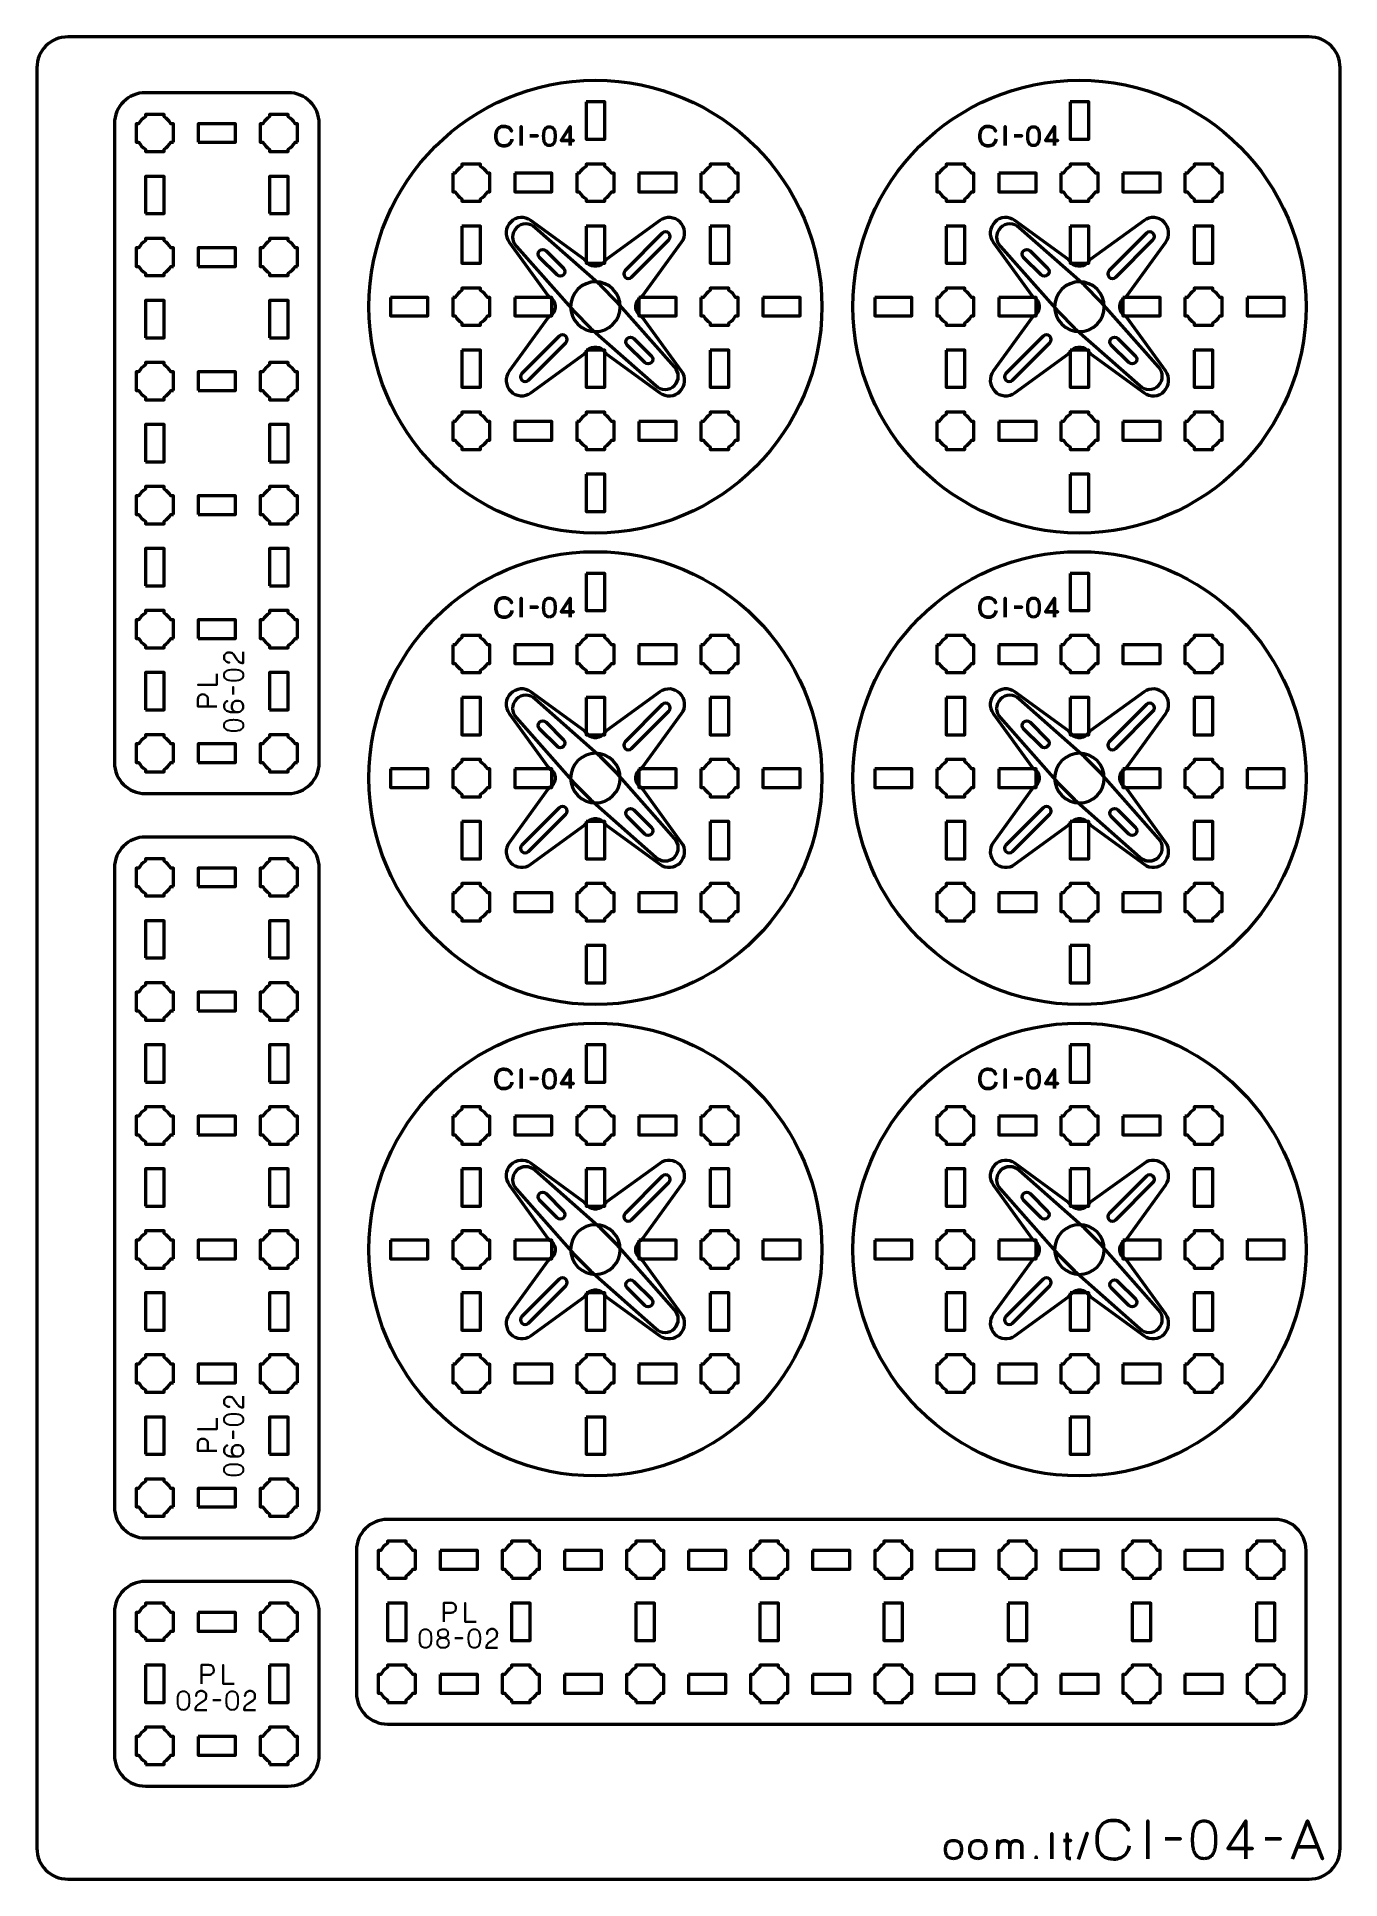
# Model space of a CAD drawing. Header units: centimetres. Extents: x -21 to 0, y -29.7 to 0.
import ezdxf

# ---------------------------------------------------------------- set-up
doc = ezdxf.new("R2010")
doc.units = ezdxf.units.CM
doc.header["$MEASUREMENT"] = 0
doc.layers.add('Layer 1', color=7, linetype='Continuous')

msp = doc.modelspace()

# ---------------------------------------------------------------- linework, layer by layer
at = {"layer": 'Layer 1', "color": 114, "lineweight": 53}
for centre in [(-11.99999, -4.35), (-4.19999, -4.35), (-11.99999, -11.95), (-4.19999, -11.95), (-11.99999, -19.55), (-4.19999, -19.55)]:
    msp.add_ellipse(centre, major_axis=(0, 3.65), ratio=1, dxfattribs=at)
at = {"layer": 'Layer 1', "color": 22, "lineweight": 53}
msp.add_open_spline([(-21.00003, -29.19995), (-21.00003, -29.19995), (-21.00003, -0.49992), (-21.00003, -0.49992), (-21.00003, -0.49992), (-21.00003, -0.22295), (-20.77694, 0.00004), (-20.49994, 0.00004), (-20.49994, 0.00004), (-20.49994, 0.00004), (-0.50008, 0.00004), (-0.50008, 0.00004), (-0.50008, 0.00004), (-0.22294, 0.00004), (0.00002, -0.22295), (0.00002, -0.49992), (0.00002, -0.49992), (0.00002, -0.49992), (0.00002, -29.19995), (0.00002, -29.19995), (0.00002, -29.19995), (0.00002, -29.47695), (-0.22294, -29.70004), (-0.50008, -29.70004), (-0.50008, -29.70004), (-0.50008, -29.70004), (-20.49994, -29.70004), (-20.49994, -29.70004), (-20.49994, -29.70004), (-20.77694, -29.70004), (-21.00003, -29.47695), (-21.00003, -29.19995)], degree=3, knots=[0, 0, 0, 0, 0.125, 0.125, 0.125, 0.125, 0.25, 0.25, 0.25, 0.25, 0.375, 0.375, 0.375, 0.375, 0.5, 0.5, 0.5, 0.5, 0.625, 0.625, 0.625, 0.625, 0.75, 0.75, 0.75, 0.75, 0.875, 0.875, 0.875, 0.875, 1, 1, 1, 1], dxfattribs=at)
at = {"layer": 'Layer 1', "color": 114, "lineweight": 53}
for points in [[(-19.75004, -11.69984), (-19.75004, -11.69984), (-19.75004, -1.39989), (-19.75004, -1.39989), (-19.75004, -1.39989), (-19.75004, -1.12289), (-19.52694, -0.89993), (-19.24994, -0.89993), (-19.24994, -0.89993), (-19.24994, -0.89993), (-16.95002, -0.89993), (-16.95002, -0.89993), (-16.95002, -0.89993), (-16.67301, -0.89993), (-16.45006, -1.12289), (-16.45006, -1.39989), (-16.45006, -1.39989), (-16.45006, -1.39989), (-16.45006, -11.69984), (-16.45006, -11.69984), (-16.45006, -11.69984), (-16.45006, -11.97684), (-16.67301, -12.19994), (-16.95002, -12.19994), (-16.95002, -12.19994), (-16.95002, -12.19994), (-19.24994, -12.19994), (-19.24994, -12.19994), (-19.24994, -12.19994), (-19.52694, -12.19994), (-19.75004, -11.97684), (-19.75004, -11.69984)], [(-19.75004, -23.69984), (-19.75004, -23.69984), (-19.75004, -13.39989), (-19.75004, -13.39989), (-19.75004, -13.39989), (-19.75004, -13.12289), (-19.52694, -12.89993), (-19.24994, -12.89993), (-19.24994, -12.89993), (-19.24994, -12.89993), (-16.95002, -12.89993), (-16.95002, -12.89993), (-16.95002, -12.89993), (-16.67301, -12.89993), (-16.45006, -13.12289), (-16.45006, -13.39989), (-16.45006, -13.39989), (-16.45006, -13.39989), (-16.45006, -23.69984), (-16.45006, -23.69984), (-16.45006, -23.69984), (-16.45006, -23.97684), (-16.67301, -24.19994), (-16.95002, -24.19994), (-16.95002, -24.19994), (-16.95002, -24.19994), (-19.24994, -24.19994), (-19.24994, -24.19994), (-19.24994, -24.19994), (-19.52694, -24.19994), (-19.75004, -23.97684), (-19.75004, -23.69984)], [(-15.34991, -23.89995), (-15.34991, -23.89995), (-1.05007, -23.89995), (-1.05007, -23.89995), (-1.05007, -23.89995), (-0.77294, -23.89995), (-0.54998, -24.12305), (-0.54998, -24.40005), (-0.54998, -24.40005), (-0.54998, -24.40005), (-0.54998, -26.69997), (-0.54998, -26.69997), (-0.54998, -26.69997), (-0.54998, -26.97698), (-0.77294, -27.19993), (-1.05007, -27.19993), (-1.05007, -27.19993), (-1.05007, -27.19993), (-15.34991, -27.19993), (-15.34991, -27.19993), (-15.34991, -27.19993), (-15.62691, -27.19993), (-15.85001, -26.97698), (-15.85001, -26.69997), (-15.85001, -26.69997), (-15.85001, -26.69997), (-15.85001, -24.40005), (-15.85001, -24.40005), (-15.85001, -24.40005), (-15.85001, -24.12305), (-15.62691, -23.89995), (-15.34991, -23.89995)], [(-19.24994, -24.89988), (-19.24994, -24.89988), (-16.95002, -24.89988), (-16.95002, -24.89988), (-16.95002, -24.89988), (-16.67301, -24.89988), (-16.45006, -25.12298), (-16.45006, -25.39998), (-16.45006, -25.39998), (-16.45006, -25.39998), (-16.45006, -27.6999), (-16.45006, -27.6999), (-16.45006, -27.6999), (-16.45006, -27.97691), (-16.67301, -28.19986), (-16.95002, -28.19986), (-16.95002, -28.19986), (-16.95002, -28.19986), (-19.24994, -28.19986), (-19.24994, -28.19986), (-19.24994, -28.19986), (-19.52694, -28.19986), (-19.75004, -27.97691), (-19.75004, -27.6999), (-19.75004, -27.6999), (-19.75004, -27.6999), (-19.75004, -25.39998), (-19.75004, -25.39998), (-19.75004, -25.39998), (-19.75004, -25.12298), (-19.52694, -24.89988), (-19.24994, -24.89988)]]:
    msp.add_open_spline(points, degree=3, knots=[0, 0, 0, 0, 0.125, 0.125, 0.125, 0.125, 0.25, 0.25, 0.25, 0.25, 0.375, 0.375, 0.375, 0.375, 0.5, 0.5, 0.5, 0.5, 0.625, 0.625, 0.625, 0.625, 0.75, 0.75, 0.75, 0.75, 0.875, 0.875, 0.875, 0.875, 1, 1, 1, 1], dxfattribs=at)
at = {"layer": 'Layer 1', "lineweight": 53}
for points, knots in [([(-12.15003, -1.04995), (-12.15003, -1.04995), (-11.85003, -1.04995), (-11.85003, -1.04995), (-11.85003, -1.04995), (-11.85003, -1.04995), (-11.85003, -1.64995), (-11.85003, -1.64995), (-11.85003, -1.64995), (-11.85003, -1.64995), (-12.15003, -1.64995), (-12.15003, -1.64995), (-12.15003, -1.64995), (-12.15003, -1.64995), (-12.15003, -1.04995), (-12.15003, -1.04995)], [0, 0, 0, 0, 0.25, 0.25, 0.25, 0.25, 0.5, 0.5, 0.5, 0.5, 0.75, 0.75, 0.75, 0.75, 1, 1, 1, 1]), ([(-4.35003, -1.04995), (-4.35003, -1.04995), (-4.05003, -1.04995), (-4.05003, -1.04995), (-4.05003, -1.04995), (-4.05003, -1.04995), (-4.05003, -1.64995), (-4.05003, -1.64995), (-4.05003, -1.64995), (-4.05003, -1.64995), (-4.35003, -1.64995), (-4.35003, -1.64995), (-4.35003, -1.64995), (-4.35003, -1.64995), (-4.35003, -1.04995), (-4.35003, -1.04995)], [0, 0, 0, 0, 0.25, 0.25, 0.25, 0.25, 0.5, 0.5, 0.5, 0.5, 0.75, 0.75, 0.75, 0.75, 1, 1, 1, 1]), ([(-18.80001, -1.7), (-18.80001, -1.7), (-18.84012, -1.7), (-18.84012, -1.7), (-18.84012, -1.7), (-18.86644, -1.74547), (-18.90446, -1.78339), (-18.94994, -1.80985), (-18.94994, -1.80985), (-18.94994, -1.80985), (-18.94994, -1.84993), (-18.94994, -1.84993), (-18.94994, -1.84993), (-18.94994, -1.84993), (-19.10001, -1.84993), (-19.10001, -1.84993), (-19.10001, -1.84993), (-19.10001, -1.84993), (-19.24994, -1.84993), (-19.24994, -1.84993), (-19.24994, -1.84993), (-19.24994, -1.84993), (-19.24994, -1.80985), (-19.24994, -1.80985), (-19.24994, -1.80985), (-19.29555, -1.78339), (-19.33348, -1.74547), (-19.3598, -1.7), (-19.3598, -1.7), (-19.3598, -1.7), (-19.40001, -1.7), (-19.40001, -1.7), (-19.40001, -1.7), (-19.40001, -1.7), (-19.40001, -1.54992), (-19.40001, -1.54992), (-19.40001, -1.54992), (-19.40001, -1.54992), (-19.40001, -1.39999), (-19.40001, -1.39999), (-19.40001, -1.39999), (-19.40001, -1.39999), (-19.3598, -1.39999), (-19.3598, -1.39999), (-19.3598, -1.39999), (-19.33348, -1.35442), (-19.29555, -1.31649), (-19.24994, -1.29003), (-19.24994, -1.29003), (-19.24994, -1.29003), (-19.24994, -1.24996), (-19.24994, -1.24996), (-19.24994, -1.24996), (-19.24994, -1.24996), (-19.10001, -1.24996), (-19.10001, -1.24996), (-19.10001, -1.24996), (-19.10001, -1.24996), (-18.94994, -1.24996), (-18.94994, -1.24996), (-18.94994, -1.24996), (-18.94994, -1.24996), (-18.94994, -1.29003), (-18.94994, -1.29003), (-18.94994, -1.29003), (-18.90446, -1.31649), (-18.86644, -1.35442), (-18.84012, -1.39999), (-18.84012, -1.39999), (-18.84012, -1.39999), (-18.80001, -1.39999), (-18.80001, -1.39999), (-18.80001, -1.39999), (-18.80001, -1.39999), (-18.80001, -1.54992), (-18.80001, -1.54992), (-18.80001, -1.54992), (-18.80001, -1.54992), (-18.80001, -1.7), (-18.80001, -1.7)], [0, 0, 0, 0, 0.05, 0.05, 0.05, 0.05, 0.1, 0.1, 0.1, 0.1, 0.15, 0.15, 0.15, 0.15, 0.2, 0.2, 0.2, 0.2, 0.25, 0.25, 0.25, 0.25, 0.3, 0.3, 0.3, 0.3, 0.35, 0.35, 0.35, 0.35, 0.4, 0.4, 0.4, 0.4, 0.45, 0.45, 0.45, 0.45, 0.5, 0.5, 0.5, 0.5, 0.55, 0.55, 0.55, 0.55, 0.6, 0.6, 0.6, 0.6, 0.65, 0.65, 0.65, 0.65, 0.7, 0.7, 0.7, 0.7, 0.75, 0.75, 0.75, 0.75, 0.8, 0.8, 0.8, 0.8, 0.85, 0.85, 0.85, 0.85, 0.9, 0.9, 0.9, 0.9, 0.95, 0.95, 0.95, 0.95, 1, 1, 1, 1]), ([(-18.39999, -1.69986), (-18.39999, -1.69986), (-18.39999, -1.39985), (-18.39999, -1.39985), (-18.39999, -1.39985), (-18.39999, -1.39985), (-17.8, -1.39985), (-17.8, -1.39985), (-17.8, -1.39985), (-17.8, -1.39985), (-17.8, -1.69986), (-17.8, -1.69986), (-17.8, -1.69986), (-17.8, -1.69986), (-18.39999, -1.69986), (-18.39999, -1.69986)], [0, 0, 0, 0, 0.25, 0.25, 0.25, 0.25, 0.5, 0.5, 0.5, 0.5, 0.75, 0.75, 0.75, 0.75, 1, 1, 1, 1]), ([(-16.79994, -1.7), (-16.79994, -1.7), (-16.8402, -1.7), (-16.8402, -1.7), (-16.8402, -1.7), (-16.86651, -1.74547), (-16.90454, -1.78339), (-16.95002, -1.80985), (-16.95002, -1.80985), (-16.95002, -1.80985), (-16.95002, -1.84993), (-16.95002, -1.84993), (-16.95002, -1.84993), (-16.95002, -1.84993), (-17.09995, -1.84993), (-17.09995, -1.84993), (-17.09995, -1.84993), (-17.09995, -1.84993), (-17.25002, -1.84993), (-17.25002, -1.84993), (-17.25002, -1.84993), (-17.25002, -1.84993), (-17.25002, -1.80985), (-17.25002, -1.80985), (-17.25002, -1.80985), (-17.29549, -1.78339), (-17.33352, -1.74547), (-17.35984, -1.7), (-17.35984, -1.7), (-17.35984, -1.7), (-17.39995, -1.7), (-17.39995, -1.7), (-17.39995, -1.7), (-17.39995, -1.7), (-17.39995, -1.54992), (-17.39995, -1.54992), (-17.39995, -1.54992), (-17.39995, -1.54992), (-17.39995, -1.39999), (-17.39995, -1.39999), (-17.39995, -1.39999), (-17.39995, -1.39999), (-17.35984, -1.39999), (-17.35984, -1.39999), (-17.35984, -1.39999), (-17.33352, -1.35442), (-17.29549, -1.31649), (-17.25002, -1.29003), (-17.25002, -1.29003), (-17.25002, -1.29003), (-17.25002, -1.24996), (-17.25002, -1.24996), (-17.25002, -1.24996), (-17.25002, -1.24996), (-17.09995, -1.24996), (-17.09995, -1.24996), (-17.09995, -1.24996), (-17.09995, -1.24996), (-16.95002, -1.24996), (-16.95002, -1.24996), (-16.95002, -1.24996), (-16.95002, -1.24996), (-16.95002, -1.29003), (-16.95002, -1.29003), (-16.95002, -1.29003), (-16.90454, -1.31649), (-16.86651, -1.35442), (-16.8402, -1.39999), (-16.8402, -1.39999), (-16.8402, -1.39999), (-16.79994, -1.39999), (-16.79994, -1.39999), (-16.79994, -1.39999), (-16.79994, -1.39999), (-16.79994, -1.54992), (-16.79994, -1.54992), (-16.79994, -1.54992), (-16.79994, -1.54992), (-16.79994, -1.7), (-16.79994, -1.7)], [0, 0, 0, 0, 0.05, 0.05, 0.05, 0.05, 0.1, 0.1, 0.1, 0.1, 0.15, 0.15, 0.15, 0.15, 0.2, 0.2, 0.2, 0.2, 0.25, 0.25, 0.25, 0.25, 0.3, 0.3, 0.3, 0.3, 0.35, 0.35, 0.35, 0.35, 0.4, 0.4, 0.4, 0.4, 0.45, 0.45, 0.45, 0.45, 0.5, 0.5, 0.5, 0.5, 0.55, 0.55, 0.55, 0.55, 0.6, 0.6, 0.6, 0.6, 0.65, 0.65, 0.65, 0.65, 0.7, 0.7, 0.7, 0.7, 0.75, 0.75, 0.75, 0.75, 0.8, 0.8, 0.8, 0.8, 0.85, 0.85, 0.85, 0.85, 0.9, 0.9, 0.9, 0.9, 0.95, 0.95, 0.95, 0.95, 1, 1, 1, 1]), ([(-14.29999, -2.19994), (-14.29999, -2.19994), (-14.25979, -2.19994), (-14.25979, -2.19994), (-14.25979, -2.19994), (-14.23346, -2.15442), (-14.1955, -2.11649), (-14.14999, -2.09016), (-14.14999, -2.09016), (-14.14999, -2.09016), (-14.14999, -2.04994), (-14.14999, -2.04994), (-14.14999, -2.04994), (-14.14999, -2.04994), (-13.84999, -2.04994), (-13.84999, -2.04994), (-13.84999, -2.04994), (-13.84999, -2.04994), (-13.84999, -2.09013), (-13.84999, -2.09013), (-13.84999, -2.09013), (-13.80446, -2.11646), (-13.76647, -2.15441), (-13.74011, -2.19994), (-13.74011, -2.19994), (-13.74011, -2.19994), (-13.69999, -2.19994), (-13.69999, -2.19994), (-13.69999, -2.19994), (-13.69999, -2.19994), (-13.69999, -2.34536), (-13.69999, -2.34536), (-13.69999, -2.34536), (-13.69999, -2.34536), (-13.69993, -2.35001), (-13.69993, -2.35001), (-13.69993, -2.35001), (-13.69993, -2.35001), (-13.69999, -2.35465), (-13.69999, -2.35465), (-13.69999, -2.35465), (-13.69999, -2.35465), (-13.69999, -2.49994), (-13.69999, -2.49994), (-13.69999, -2.49994), (-13.69999, -2.49994), (-13.74006, -2.49994), (-13.74006, -2.49994), (-13.74006, -2.49994), (-13.76641, -2.54551), (-13.80441, -2.58352), (-13.84999, -2.60988), (-13.84999, -2.60988), (-13.84999, -2.60988), (-13.84999, -2.64994), (-13.84999, -2.64994), (-13.84999, -2.64994), (-13.84999, -2.64994), (-13.99327, -2.64994), (-13.99327, -2.64994), (-13.99327, -2.64994), (-13.99327, -2.64994), (-13.99994, -2.65002), (-13.99994, -2.65002), (-13.99994, -2.65002), (-13.99994, -2.65002), (-14.00662, -2.64994), (-14.00662, -2.64994), (-14.00662, -2.64994), (-14.00662, -2.64994), (-14.14999, -2.64994), (-14.14999, -2.64994), (-14.14999, -2.64994), (-14.14999, -2.64994), (-14.14999, -2.60984), (-14.14999, -2.60984), (-14.14999, -2.60984), (-14.19553, -2.58348), (-14.23351, -2.54549), (-14.25984, -2.49994), (-14.25984, -2.49994), (-14.25984, -2.49994), (-14.29999, -2.49994), (-14.29999, -2.49994), (-14.29999, -2.49994), (-14.29999, -2.49994), (-14.29999, -2.19994), (-14.29999, -2.19994)], [0, 0, 0, 0, 0.04545455, 0.04545455, 0.04545455, 0.04545455, 0.09090909, 0.09090909, 0.09090909, 0.09090909, 0.13636364, 0.13636364, 0.13636364, 0.13636364, 0.18181818, 0.18181818, 0.18181818, 0.18181818, 0.22727273, 0.22727273, 0.22727273, 0.22727273, 0.27272727, 0.27272727, 0.27272727, 0.27272727, 0.31818182, 0.31818182, 0.31818182, 0.31818182, 0.36363636, 0.36363636, 0.36363636, 0.36363636, 0.40909091, 0.40909091, 0.40909091, 0.40909091, 0.45454545, 0.45454545, 0.45454545, 0.45454545, 0.5, 0.5, 0.5, 0.5, 0.54545455, 0.54545455, 0.54545455, 0.54545455, 0.59090909, 0.59090909, 0.59090909, 0.59090909, 0.63636364, 0.63636364, 0.63636364, 0.63636364, 0.68181818, 0.68181818, 0.68181818, 0.68181818, 0.72727273, 0.72727273, 0.72727273, 0.72727273, 0.77272727, 0.77272727, 0.77272727, 0.77272727, 0.81818182, 0.81818182, 0.81818182, 0.81818182, 0.86363636, 0.86363636, 0.86363636, 0.86363636, 0.90909091, 0.90909091, 0.90909091, 0.90909091, 0.95454545, 0.95454545, 0.95454545, 0.95454545, 1, 1, 1, 1]), ([(-12.29999, -2.19994), (-12.29999, -2.19994), (-12.25979, -2.19994), (-12.25979, -2.19994), (-12.25979, -2.19994), (-12.23346, -2.15442), (-12.1955, -2.11649), (-12.14999, -2.09016), (-12.14999, -2.09016), (-12.14999, -2.09016), (-12.14999, -2.04994), (-12.14999, -2.04994), (-12.14999, -2.04994), (-12.14999, -2.04994), (-11.84999, -2.04994), (-11.84999, -2.04994), (-11.84999, -2.04994), (-11.84999, -2.04994), (-11.84999, -2.09013), (-11.84999, -2.09013), (-11.84999, -2.09013), (-11.80446, -2.11646), (-11.76647, -2.15441), (-11.74011, -2.19994), (-11.74011, -2.19994), (-11.74011, -2.19994), (-11.69999, -2.19994), (-11.69999, -2.19994), (-11.69999, -2.19994), (-11.69999, -2.19994), (-11.69999, -2.34536), (-11.69999, -2.34536), (-11.69999, -2.34536), (-11.69999, -2.34536), (-11.69993, -2.35001), (-11.69993, -2.35001), (-11.69993, -2.35001), (-11.69993, -2.35001), (-11.69999, -2.35465), (-11.69999, -2.35465), (-11.69999, -2.35465), (-11.69999, -2.35465), (-11.69999, -2.49994), (-11.69999, -2.49994), (-11.69999, -2.49994), (-11.69999, -2.49994), (-11.74006, -2.49994), (-11.74006, -2.49994), (-11.74006, -2.49994), (-11.76641, -2.54551), (-11.80441, -2.58352), (-11.84999, -2.60988), (-11.84999, -2.60988), (-11.84999, -2.60988), (-11.84999, -2.64994), (-11.84999, -2.64994), (-11.84999, -2.64994), (-11.84999, -2.64994), (-11.99327, -2.64994), (-11.99327, -2.64994), (-11.99327, -2.64994), (-11.99327, -2.64994), (-11.99994, -2.65002), (-11.99994, -2.65002), (-11.99994, -2.65002), (-11.99994, -2.65002), (-12.00662, -2.64994), (-12.00662, -2.64994), (-12.00662, -2.64994), (-12.00662, -2.64994), (-12.14999, -2.64994), (-12.14999, -2.64994), (-12.14999, -2.64994), (-12.14999, -2.64994), (-12.14999, -2.60984), (-12.14999, -2.60984), (-12.14999, -2.60984), (-12.19553, -2.58348), (-12.23351, -2.54549), (-12.25984, -2.49994), (-12.25984, -2.49994), (-12.25984, -2.49994), (-12.29999, -2.49994), (-12.29999, -2.49994), (-12.29999, -2.49994), (-12.29999, -2.49994), (-12.29999, -2.19994), (-12.29999, -2.19994)], [0, 0, 0, 0, 0.04545455, 0.04545455, 0.04545455, 0.04545455, 0.09090909, 0.09090909, 0.09090909, 0.09090909, 0.13636364, 0.13636364, 0.13636364, 0.13636364, 0.18181818, 0.18181818, 0.18181818, 0.18181818, 0.22727273, 0.22727273, 0.22727273, 0.22727273, 0.27272727, 0.27272727, 0.27272727, 0.27272727, 0.31818182, 0.31818182, 0.31818182, 0.31818182, 0.36363636, 0.36363636, 0.36363636, 0.36363636, 0.40909091, 0.40909091, 0.40909091, 0.40909091, 0.45454545, 0.45454545, 0.45454545, 0.45454545, 0.5, 0.5, 0.5, 0.5, 0.54545455, 0.54545455, 0.54545455, 0.54545455, 0.59090909, 0.59090909, 0.59090909, 0.59090909, 0.63636364, 0.63636364, 0.63636364, 0.63636364, 0.68181818, 0.68181818, 0.68181818, 0.68181818, 0.72727273, 0.72727273, 0.72727273, 0.72727273, 0.77272727, 0.77272727, 0.77272727, 0.77272727, 0.81818182, 0.81818182, 0.81818182, 0.81818182, 0.86363636, 0.86363636, 0.86363636, 0.86363636, 0.90909091, 0.90909091, 0.90909091, 0.90909091, 0.95454545, 0.95454545, 0.95454545, 0.95454545, 1, 1, 1, 1]), ([(-10.29999, -2.19994), (-10.29999, -2.19994), (-10.25979, -2.19994), (-10.25979, -2.19994), (-10.25979, -2.19994), (-10.23346, -2.15442), (-10.1955, -2.11649), (-10.14999, -2.09016), (-10.14999, -2.09016), (-10.14999, -2.09016), (-10.14999, -2.04994), (-10.14999, -2.04994), (-10.14999, -2.04994), (-10.14999, -2.04994), (-9.84999, -2.04994), (-9.84999, -2.04994), (-9.84999, -2.04994), (-9.84999, -2.04994), (-9.84999, -2.09013), (-9.84999, -2.09013), (-9.84999, -2.09013), (-9.80446, -2.11646), (-9.76647, -2.15441), (-9.74011, -2.19994), (-9.74011, -2.19994), (-9.74011, -2.19994), (-9.69999, -2.19994), (-9.69999, -2.19994), (-9.69999, -2.19994), (-9.69999, -2.19994), (-9.69999, -2.34536), (-9.69999, -2.34536), (-9.69999, -2.34536), (-9.69999, -2.34536), (-9.69993, -2.35001), (-9.69993, -2.35001), (-9.69993, -2.35001), (-9.69993, -2.35001), (-9.69999, -2.35465), (-9.69999, -2.35465), (-9.69999, -2.35465), (-9.69999, -2.35465), (-9.69999, -2.49994), (-9.69999, -2.49994), (-9.69999, -2.49994), (-9.69999, -2.49994), (-9.74006, -2.49994), (-9.74006, -2.49994), (-9.74006, -2.49994), (-9.76641, -2.54551), (-9.80441, -2.58352), (-9.84999, -2.60988), (-9.84999, -2.60988), (-9.84999, -2.60988), (-9.84999, -2.64994), (-9.84999, -2.64994), (-9.84999, -2.64994), (-9.84999, -2.64994), (-9.99327, -2.64994), (-9.99327, -2.64994), (-9.99327, -2.64994), (-9.99327, -2.64994), (-9.99994, -2.65002), (-9.99994, -2.65002), (-9.99994, -2.65002), (-9.99994, -2.65002), (-10.00662, -2.64994), (-10.00662, -2.64994), (-10.00662, -2.64994), (-10.00662, -2.64994), (-10.14999, -2.64994), (-10.14999, -2.64994), (-10.14999, -2.64994), (-10.14999, -2.64994), (-10.14999, -2.60984), (-10.14999, -2.60984), (-10.14999, -2.60984), (-10.19553, -2.58348), (-10.23351, -2.54549), (-10.25984, -2.49994), (-10.25984, -2.49994), (-10.25984, -2.49994), (-10.29999, -2.49994), (-10.29999, -2.49994), (-10.29999, -2.49994), (-10.29999, -2.49994), (-10.29999, -2.19994), (-10.29999, -2.19994)], [0, 0, 0, 0, 0.04545455, 0.04545455, 0.04545455, 0.04545455, 0.09090909, 0.09090909, 0.09090909, 0.09090909, 0.13636364, 0.13636364, 0.13636364, 0.13636364, 0.18181818, 0.18181818, 0.18181818, 0.18181818, 0.22727273, 0.22727273, 0.22727273, 0.22727273, 0.27272727, 0.27272727, 0.27272727, 0.27272727, 0.31818182, 0.31818182, 0.31818182, 0.31818182, 0.36363636, 0.36363636, 0.36363636, 0.36363636, 0.40909091, 0.40909091, 0.40909091, 0.40909091, 0.45454545, 0.45454545, 0.45454545, 0.45454545, 0.5, 0.5, 0.5, 0.5, 0.54545455, 0.54545455, 0.54545455, 0.54545455, 0.59090909, 0.59090909, 0.59090909, 0.59090909, 0.63636364, 0.63636364, 0.63636364, 0.63636364, 0.68181818, 0.68181818, 0.68181818, 0.68181818, 0.72727273, 0.72727273, 0.72727273, 0.72727273, 0.77272727, 0.77272727, 0.77272727, 0.77272727, 0.81818182, 0.81818182, 0.81818182, 0.81818182, 0.86363636, 0.86363636, 0.86363636, 0.86363636, 0.90909091, 0.90909091, 0.90909091, 0.90909091, 0.95454545, 0.95454545, 0.95454545, 0.95454545, 1, 1, 1, 1]), ([(-6.49999, -2.19994), (-6.49999, -2.19994), (-6.45979, -2.19994), (-6.45979, -2.19994), (-6.45979, -2.19994), (-6.43346, -2.15442), (-6.3955, -2.11649), (-6.34999, -2.09016), (-6.34999, -2.09016), (-6.34999, -2.09016), (-6.34999, -2.04994), (-6.34999, -2.04994), (-6.34999, -2.04994), (-6.34999, -2.04994), (-6.04999, -2.04994), (-6.04999, -2.04994), (-6.04999, -2.04994), (-6.04999, -2.04994), (-6.04999, -2.09013), (-6.04999, -2.09013), (-6.04999, -2.09013), (-6.00446, -2.11646), (-5.96647, -2.15441), (-5.94011, -2.19994), (-5.94011, -2.19994), (-5.94011, -2.19994), (-5.89999, -2.19994), (-5.89999, -2.19994), (-5.89999, -2.19994), (-5.89999, -2.19994), (-5.89999, -2.34536), (-5.89999, -2.34536), (-5.89999, -2.34536), (-5.89999, -2.34536), (-5.89993, -2.35001), (-5.89993, -2.35001), (-5.89993, -2.35001), (-5.89993, -2.35001), (-5.89999, -2.35465), (-5.89999, -2.35465), (-5.89999, -2.35465), (-5.89999, -2.35465), (-5.89999, -2.49994), (-5.89999, -2.49994), (-5.89999, -2.49994), (-5.89999, -2.49994), (-5.94006, -2.49994), (-5.94006, -2.49994), (-5.94006, -2.49994), (-5.96641, -2.54551), (-6.00441, -2.58352), (-6.04999, -2.60988), (-6.04999, -2.60988), (-6.04999, -2.60988), (-6.04999, -2.64994), (-6.04999, -2.64994), (-6.04999, -2.64994), (-6.04999, -2.64994), (-6.19327, -2.64994), (-6.19327, -2.64994), (-6.19327, -2.64994), (-6.19327, -2.64994), (-6.19994, -2.65002), (-6.19994, -2.65002), (-6.19994, -2.65002), (-6.19994, -2.65002), (-6.20662, -2.64994), (-6.20662, -2.64994), (-6.20662, -2.64994), (-6.20662, -2.64994), (-6.34999, -2.64994), (-6.34999, -2.64994), (-6.34999, -2.64994), (-6.34999, -2.64994), (-6.34999, -2.60984), (-6.34999, -2.60984), (-6.34999, -2.60984), (-6.39553, -2.58348), (-6.43351, -2.54549), (-6.45984, -2.49994), (-6.45984, -2.49994), (-6.45984, -2.49994), (-6.49999, -2.49994), (-6.49999, -2.49994), (-6.49999, -2.49994), (-6.49999, -2.49994), (-6.49999, -2.19994), (-6.49999, -2.19994)], [0, 0, 0, 0, 0.04545455, 0.04545455, 0.04545455, 0.04545455, 0.09090909, 0.09090909, 0.09090909, 0.09090909, 0.13636364, 0.13636364, 0.13636364, 0.13636364, 0.18181818, 0.18181818, 0.18181818, 0.18181818, 0.22727273, 0.22727273, 0.22727273, 0.22727273, 0.27272727, 0.27272727, 0.27272727, 0.27272727, 0.31818182, 0.31818182, 0.31818182, 0.31818182, 0.36363636, 0.36363636, 0.36363636, 0.36363636, 0.40909091, 0.40909091, 0.40909091, 0.40909091, 0.45454545, 0.45454545, 0.45454545, 0.45454545, 0.5, 0.5, 0.5, 0.5, 0.54545455, 0.54545455, 0.54545455, 0.54545455, 0.59090909, 0.59090909, 0.59090909, 0.59090909, 0.63636364, 0.63636364, 0.63636364, 0.63636364, 0.68181818, 0.68181818, 0.68181818, 0.68181818, 0.72727273, 0.72727273, 0.72727273, 0.72727273, 0.77272727, 0.77272727, 0.77272727, 0.77272727, 0.81818182, 0.81818182, 0.81818182, 0.81818182, 0.86363636, 0.86363636, 0.86363636, 0.86363636, 0.90909091, 0.90909091, 0.90909091, 0.90909091, 0.95454545, 0.95454545, 0.95454545, 0.95454545, 1, 1, 1, 1]), ([(-4.49999, -2.19994), (-4.49999, -2.19994), (-4.45979, -2.19994), (-4.45979, -2.19994), (-4.45979, -2.19994), (-4.43346, -2.15442), (-4.3955, -2.11649), (-4.34999, -2.09016), (-4.34999, -2.09016), (-4.34999, -2.09016), (-4.34999, -2.04994), (-4.34999, -2.04994), (-4.34999, -2.04994), (-4.34999, -2.04994), (-4.04999, -2.04994), (-4.04999, -2.04994), (-4.04999, -2.04994), (-4.04999, -2.04994), (-4.04999, -2.09013), (-4.04999, -2.09013), (-4.04999, -2.09013), (-4.00446, -2.11646), (-3.96647, -2.15441), (-3.94011, -2.19994), (-3.94011, -2.19994), (-3.94011, -2.19994), (-3.89999, -2.19994), (-3.89999, -2.19994), (-3.89999, -2.19994), (-3.89999, -2.19994), (-3.89999, -2.34536), (-3.89999, -2.34536), (-3.89999, -2.34536), (-3.89999, -2.34536), (-3.89993, -2.35001), (-3.89993, -2.35001), (-3.89993, -2.35001), (-3.89993, -2.35001), (-3.89999, -2.35465), (-3.89999, -2.35465), (-3.89999, -2.35465), (-3.89999, -2.35465), (-3.89999, -2.49994), (-3.89999, -2.49994), (-3.89999, -2.49994), (-3.89999, -2.49994), (-3.94006, -2.49994), (-3.94006, -2.49994), (-3.94006, -2.49994), (-3.96641, -2.54551), (-4.00441, -2.58352), (-4.04999, -2.60988), (-4.04999, -2.60988), (-4.04999, -2.60988), (-4.04999, -2.64994), (-4.04999, -2.64994), (-4.04999, -2.64994), (-4.04999, -2.64994), (-4.19327, -2.64994), (-4.19327, -2.64994), (-4.19327, -2.64994), (-4.19327, -2.64994), (-4.19994, -2.65002), (-4.19994, -2.65002), (-4.19994, -2.65002), (-4.19994, -2.65002), (-4.20662, -2.64994), (-4.20662, -2.64994), (-4.20662, -2.64994), (-4.20662, -2.64994), (-4.34999, -2.64994), (-4.34999, -2.64994), (-4.34999, -2.64994), (-4.34999, -2.64994), (-4.34999, -2.60984), (-4.34999, -2.60984), (-4.34999, -2.60984), (-4.39553, -2.58348), (-4.43351, -2.54549), (-4.45984, -2.49994), (-4.45984, -2.49994), (-4.45984, -2.49994), (-4.49999, -2.49994), (-4.49999, -2.49994), (-4.49999, -2.49994), (-4.49999, -2.49994), (-4.49999, -2.19994), (-4.49999, -2.19994)], [0, 0, 0, 0, 0.04545455, 0.04545455, 0.04545455, 0.04545455, 0.09090909, 0.09090909, 0.09090909, 0.09090909, 0.13636364, 0.13636364, 0.13636364, 0.13636364, 0.18181818, 0.18181818, 0.18181818, 0.18181818, 0.22727273, 0.22727273, 0.22727273, 0.22727273, 0.27272727, 0.27272727, 0.27272727, 0.27272727, 0.31818182, 0.31818182, 0.31818182, 0.31818182, 0.36363636, 0.36363636, 0.36363636, 0.36363636, 0.40909091, 0.40909091, 0.40909091, 0.40909091, 0.45454545, 0.45454545, 0.45454545, 0.45454545, 0.5, 0.5, 0.5, 0.5, 0.54545455, 0.54545455, 0.54545455, 0.54545455, 0.59090909, 0.59090909, 0.59090909, 0.59090909, 0.63636364, 0.63636364, 0.63636364, 0.63636364, 0.68181818, 0.68181818, 0.68181818, 0.68181818, 0.72727273, 0.72727273, 0.72727273, 0.72727273, 0.77272727, 0.77272727, 0.77272727, 0.77272727, 0.81818182, 0.81818182, 0.81818182, 0.81818182, 0.86363636, 0.86363636, 0.86363636, 0.86363636, 0.90909091, 0.90909091, 0.90909091, 0.90909091, 0.95454545, 0.95454545, 0.95454545, 0.95454545, 1, 1, 1, 1]), ([(-2.49999, -2.19994), (-2.49999, -2.19994), (-2.45979, -2.19994), (-2.45979, -2.19994), (-2.45979, -2.19994), (-2.43346, -2.15442), (-2.3955, -2.11649), (-2.34999, -2.09016), (-2.34999, -2.09016), (-2.34999, -2.09016), (-2.34999, -2.04994), (-2.34999, -2.04994), (-2.34999, -2.04994), (-2.34999, -2.04994), (-2.04999, -2.04994), (-2.04999, -2.04994), (-2.04999, -2.04994), (-2.04999, -2.04994), (-2.04999, -2.09013), (-2.04999, -2.09013), (-2.04999, -2.09013), (-2.00446, -2.11646), (-1.96647, -2.15441), (-1.94011, -2.19994), (-1.94011, -2.19994), (-1.94011, -2.19994), (-1.89999, -2.19994), (-1.89999, -2.19994), (-1.89999, -2.19994), (-1.89999, -2.19994), (-1.89999, -2.34536), (-1.89999, -2.34536), (-1.89999, -2.34536), (-1.89999, -2.34536), (-1.89993, -2.35001), (-1.89993, -2.35001), (-1.89993, -2.35001), (-1.89993, -2.35001), (-1.89999, -2.35465), (-1.89999, -2.35465), (-1.89999, -2.35465), (-1.89999, -2.35465), (-1.89999, -2.49994), (-1.89999, -2.49994), (-1.89999, -2.49994), (-1.89999, -2.49994), (-1.94006, -2.49994), (-1.94006, -2.49994), (-1.94006, -2.49994), (-1.96641, -2.54551), (-2.00441, -2.58352), (-2.04999, -2.60988), (-2.04999, -2.60988), (-2.04999, -2.60988), (-2.04999, -2.64994), (-2.04999, -2.64994), (-2.04999, -2.64994), (-2.04999, -2.64994), (-2.19327, -2.64994), (-2.19327, -2.64994), (-2.19327, -2.64994), (-2.19327, -2.64994), (-2.19994, -2.65002), (-2.19994, -2.65002), (-2.19994, -2.65002), (-2.19994, -2.65002), (-2.20662, -2.64994), (-2.20662, -2.64994), (-2.20662, -2.64994), (-2.20662, -2.64994), (-2.34999, -2.64994), (-2.34999, -2.64994), (-2.34999, -2.64994), (-2.34999, -2.64994), (-2.34999, -2.60984), (-2.34999, -2.60984), (-2.34999, -2.60984), (-2.39553, -2.58348), (-2.43351, -2.54549), (-2.45984, -2.49994), (-2.45984, -2.49994), (-2.45984, -2.49994), (-2.49999, -2.49994), (-2.49999, -2.49994), (-2.49999, -2.49994), (-2.49999, -2.49994), (-2.49999, -2.19994), (-2.49999, -2.19994)], [0, 0, 0, 0, 0.04545455, 0.04545455, 0.04545455, 0.04545455, 0.09090909, 0.09090909, 0.09090909, 0.09090909, 0.13636364, 0.13636364, 0.13636364, 0.13636364, 0.18181818, 0.18181818, 0.18181818, 0.18181818, 0.22727273, 0.22727273, 0.22727273, 0.22727273, 0.27272727, 0.27272727, 0.27272727, 0.27272727, 0.31818182, 0.31818182, 0.31818182, 0.31818182, 0.36363636, 0.36363636, 0.36363636, 0.36363636, 0.40909091, 0.40909091, 0.40909091, 0.40909091, 0.45454545, 0.45454545, 0.45454545, 0.45454545, 0.5, 0.5, 0.5, 0.5, 0.54545455, 0.54545455, 0.54545455, 0.54545455, 0.59090909, 0.59090909, 0.59090909, 0.59090909, 0.63636364, 0.63636364, 0.63636364, 0.63636364, 0.68181818, 0.68181818, 0.68181818, 0.68181818, 0.72727273, 0.72727273, 0.72727273, 0.72727273, 0.77272727, 0.77272727, 0.77272727, 0.77272727, 0.81818182, 0.81818182, 0.81818182, 0.81818182, 0.86363636, 0.86363636, 0.86363636, 0.86363636, 0.90909091, 0.90909091, 0.90909091, 0.90909091, 0.95454545, 0.95454545, 0.95454545, 0.95454545, 1, 1, 1, 1]), ([(-19.24994, -2.84998), (-19.24994, -2.84998), (-19.24994, -2.24998), (-19.24994, -2.24998), (-19.24994, -2.24998), (-19.24994, -2.24998), (-18.94994, -2.24998), (-18.94994, -2.24998), (-18.94994, -2.24998), (-18.94994, -2.24998), (-18.94994, -2.84998), (-18.94994, -2.84998), (-18.94994, -2.84998), (-18.94994, -2.84998), (-19.24994, -2.84998), (-19.24994, -2.84998)], [0, 0, 0, 0, 0.25, 0.25, 0.25, 0.25, 0.5, 0.5, 0.5, 0.5, 0.75, 0.75, 0.75, 0.75, 1, 1, 1, 1]), ([(-17.25002, -2.84998), (-17.25002, -2.84998), (-17.25002, -2.24998), (-17.25002, -2.24998), (-17.25002, -2.24998), (-17.25002, -2.24998), (-16.95002, -2.24998), (-16.95002, -2.24998), (-16.95002, -2.24998), (-16.95002, -2.24998), (-16.95002, -2.84998), (-16.95002, -2.84998), (-16.95002, -2.84998), (-16.95002, -2.84998), (-17.25002, -2.84998), (-17.25002, -2.84998)], [0, 0, 0, 0, 0.25, 0.25, 0.25, 0.25, 0.5, 0.5, 0.5, 0.5, 0.75, 0.75, 0.75, 0.75, 1, 1, 1, 1]), ([(-13.29998, -2.19993), (-13.29998, -2.19993), (-12.69997, -2.19993), (-12.69997, -2.19993), (-12.69997, -2.19993), (-12.69997, -2.19993), (-12.69997, -2.49993), (-12.69997, -2.49993), (-12.69997, -2.49993), (-12.69997, -2.49993), (-13.29998, -2.49993), (-13.29998, -2.49993), (-13.29998, -2.49993), (-13.29998, -2.49993), (-13.29998, -2.19993), (-13.29998, -2.19993)], [0, 0, 0, 0, 0.25, 0.25, 0.25, 0.25, 0.5, 0.5, 0.5, 0.5, 0.75, 0.75, 0.75, 0.75, 1, 1, 1, 1]), ([(-11.29991, -2.19993), (-11.29991, -2.19993), (-10.69991, -2.19993), (-10.69991, -2.19993), (-10.69991, -2.19993), (-10.69991, -2.19993), (-10.69991, -2.49993), (-10.69991, -2.49993), (-10.69991, -2.49993), (-10.69991, -2.49993), (-11.29991, -2.49993), (-11.29991, -2.49993), (-11.29991, -2.49993), (-11.29991, -2.49993), (-11.29991, -2.19993), (-11.29991, -2.19993)], [0, 0, 0, 0, 0.25, 0.25, 0.25, 0.25, 0.5, 0.5, 0.5, 0.5, 0.75, 0.75, 0.75, 0.75, 1, 1, 1, 1]), ([(-5.49998, -2.19993), (-5.49998, -2.19993), (-4.89997, -2.19993), (-4.89997, -2.19993), (-4.89997, -2.19993), (-4.89997, -2.19993), (-4.89997, -2.49993), (-4.89997, -2.49993), (-4.89997, -2.49993), (-4.89997, -2.49993), (-5.49998, -2.49993), (-5.49998, -2.49993), (-5.49998, -2.49993), (-5.49998, -2.49993), (-5.49998, -2.19993), (-5.49998, -2.19993)], [0, 0, 0, 0, 0.25, 0.25, 0.25, 0.25, 0.5, 0.5, 0.5, 0.5, 0.75, 0.75, 0.75, 0.75, 1, 1, 1, 1]), ([(-3.49991, -2.19993), (-3.49991, -2.19993), (-2.89991, -2.19993), (-2.89991, -2.19993), (-2.89991, -2.19993), (-2.89991, -2.19993), (-2.89991, -2.49993), (-2.89991, -2.49993), (-2.89991, -2.49993), (-2.89991, -2.49993), (-3.49991, -2.49993), (-3.49991, -2.49993), (-3.49991, -2.49993), (-3.49991, -2.49993), (-3.49991, -2.19993), (-3.49991, -2.19993)], [0, 0, 0, 0, 0.25, 0.25, 0.25, 0.25, 0.5, 0.5, 0.5, 0.5, 0.75, 0.75, 0.75, 0.75, 1, 1, 1, 1]), ([(-18.80001, -3.69996), (-18.80001, -3.69996), (-18.84012, -3.69996), (-18.84012, -3.69996), (-18.84012, -3.69996), (-18.86644, -3.74544), (-18.90446, -3.78347), (-18.94994, -3.80978), (-18.94994, -3.80978), (-18.94994, -3.80978), (-18.94994, -3.84989), (-18.94994, -3.84989), (-18.94994, -3.84989), (-18.94994, -3.84989), (-19.10001, -3.84989), (-19.10001, -3.84989), (-19.10001, -3.84989), (-19.10001, -3.84989), (-19.24994, -3.84989), (-19.24994, -3.84989), (-19.24994, -3.84989), (-19.24994, -3.84989), (-19.24994, -3.80978), (-19.24994, -3.80978), (-19.24994, -3.80978), (-19.29555, -3.78347), (-19.33348, -3.74544), (-19.3598, -3.69996), (-19.3598, -3.69996), (-19.3598, -3.69996), (-19.40001, -3.69996), (-19.40001, -3.69996), (-19.40001, -3.69996), (-19.40001, -3.69996), (-19.40001, -3.54989), (-19.40001, -3.54989), (-19.40001, -3.54989), (-19.40001, -3.54989), (-19.40001, -3.39996), (-19.40001, -3.39996), (-19.40001, -3.39996), (-19.40001, -3.39996), (-19.3598, -3.39996), (-19.3598, -3.39996), (-19.3598, -3.39996), (-19.33348, -3.35435), (-19.29555, -3.31646), (-19.24994, -3.29014), (-19.24994, -3.29014), (-19.24994, -3.29014), (-19.24994, -3.24989), (-19.24994, -3.24989), (-19.24994, -3.24989), (-19.24994, -3.24989), (-19.10001, -3.24989), (-19.10001, -3.24989), (-19.10001, -3.24989), (-19.10001, -3.24989), (-18.94994, -3.24989), (-18.94994, -3.24989), (-18.94994, -3.24989), (-18.94994, -3.24989), (-18.94994, -3.29014), (-18.94994, -3.29014), (-18.94994, -3.29014), (-18.90446, -3.31646), (-18.86644, -3.35435), (-18.84012, -3.39996), (-18.84012, -3.39996), (-18.84012, -3.39996), (-18.80001, -3.39996), (-18.80001, -3.39996), (-18.80001, -3.39996), (-18.80001, -3.39996), (-18.80001, -3.54989), (-18.80001, -3.54989), (-18.80001, -3.54989), (-18.80001, -3.54989), (-18.80001, -3.69996), (-18.80001, -3.69996)], [0, 0, 0, 0, 0.05, 0.05, 0.05, 0.05, 0.1, 0.1, 0.1, 0.1, 0.15, 0.15, 0.15, 0.15, 0.2, 0.2, 0.2, 0.2, 0.25, 0.25, 0.25, 0.25, 0.3, 0.3, 0.3, 0.3, 0.35, 0.35, 0.35, 0.35, 0.4, 0.4, 0.4, 0.4, 0.45, 0.45, 0.45, 0.45, 0.5, 0.5, 0.5, 0.5, 0.55, 0.55, 0.55, 0.55, 0.6, 0.6, 0.6, 0.6, 0.65, 0.65, 0.65, 0.65, 0.7, 0.7, 0.7, 0.7, 0.75, 0.75, 0.75, 0.75, 0.8, 0.8, 0.8, 0.8, 0.85, 0.85, 0.85, 0.85, 0.9, 0.9, 0.9, 0.9, 0.95, 0.95, 0.95, 0.95, 1, 1, 1, 1]), ([(-16.79994, -3.69996), (-16.79994, -3.69996), (-16.8402, -3.69996), (-16.8402, -3.69996), (-16.8402, -3.69996), (-16.86651, -3.74544), (-16.90454, -3.78347), (-16.95002, -3.80978), (-16.95002, -3.80978), (-16.95002, -3.80978), (-16.95002, -3.84989), (-16.95002, -3.84989), (-16.95002, -3.84989), (-16.95002, -3.84989), (-17.09995, -3.84989), (-17.09995, -3.84989), (-17.09995, -3.84989), (-17.09995, -3.84989), (-17.25002, -3.84989), (-17.25002, -3.84989), (-17.25002, -3.84989), (-17.25002, -3.84989), (-17.25002, -3.80978), (-17.25002, -3.80978), (-17.25002, -3.80978), (-17.29549, -3.78347), (-17.33352, -3.74544), (-17.35984, -3.69996), (-17.35984, -3.69996), (-17.35984, -3.69996), (-17.39995, -3.69996), (-17.39995, -3.69996), (-17.39995, -3.69996), (-17.39995, -3.69996), (-17.39995, -3.54989), (-17.39995, -3.54989), (-17.39995, -3.54989), (-17.39995, -3.54989), (-17.39995, -3.39996), (-17.39995, -3.39996), (-17.39995, -3.39996), (-17.39995, -3.39996), (-17.35984, -3.39996), (-17.35984, -3.39996), (-17.35984, -3.39996), (-17.33352, -3.35435), (-17.29549, -3.31646), (-17.25002, -3.29014), (-17.25002, -3.29014), (-17.25002, -3.29014), (-17.25002, -3.24989), (-17.25002, -3.24989), (-17.25002, -3.24989), (-17.25002, -3.24989), (-17.09995, -3.24989), (-17.09995, -3.24989), (-17.09995, -3.24989), (-17.09995, -3.24989), (-16.95002, -3.24989), (-16.95002, -3.24989), (-16.95002, -3.24989), (-16.95002, -3.24989), (-16.95002, -3.29014), (-16.95002, -3.29014), (-16.95002, -3.29014), (-16.90454, -3.31646), (-16.86651, -3.35435), (-16.8402, -3.39996), (-16.8402, -3.39996), (-16.8402, -3.39996), (-16.79994, -3.39996), (-16.79994, -3.39996), (-16.79994, -3.39996), (-16.79994, -3.39996), (-16.79994, -3.54989), (-16.79994, -3.54989), (-16.79994, -3.54989), (-16.79994, -3.54989), (-16.79994, -3.69996), (-16.79994, -3.69996)], [0, 0, 0, 0, 0.05, 0.05, 0.05, 0.05, 0.1, 0.1, 0.1, 0.1, 0.15, 0.15, 0.15, 0.15, 0.2, 0.2, 0.2, 0.2, 0.25, 0.25, 0.25, 0.25, 0.3, 0.3, 0.3, 0.3, 0.35, 0.35, 0.35, 0.35, 0.4, 0.4, 0.4, 0.4, 0.45, 0.45, 0.45, 0.45, 0.5, 0.5, 0.5, 0.5, 0.55, 0.55, 0.55, 0.55, 0.6, 0.6, 0.6, 0.6, 0.65, 0.65, 0.65, 0.65, 0.7, 0.7, 0.7, 0.7, 0.75, 0.75, 0.75, 0.75, 0.8, 0.8, 0.8, 0.8, 0.85, 0.85, 0.85, 0.85, 0.9, 0.9, 0.9, 0.9, 0.95, 0.95, 0.95, 0.95, 1, 1, 1, 1]), ([(-14.14996, -3.04991), (-14.14996, -3.04991), (-13.84996, -3.04991), (-13.84996, -3.04991), (-13.84996, -3.04991), (-13.84996, -3.04991), (-13.84996, -3.64992), (-13.84996, -3.64992), (-13.84996, -3.64992), (-13.84996, -3.64992), (-14.14996, -3.64992), (-14.14996, -3.64992), (-14.14996, -3.64992), (-14.14996, -3.64992), (-14.14996, -3.04991), (-14.14996, -3.04991)], [0, 0, 0, 0, 0.25, 0.25, 0.25, 0.25, 0.5, 0.5, 0.5, 0.5, 0.75, 0.75, 0.75, 0.75, 1, 1, 1, 1]), ([(-12.15003, -3.04991), (-12.15003, -3.04991), (-11.85003, -3.04991), (-11.85003, -3.04991), (-11.85003, -3.04991), (-11.85003, -3.04991), (-11.85003, -3.64992), (-11.85003, -3.64992), (-11.85003, -3.64992), (-11.85003, -3.64992), (-12.15003, -3.64992), (-12.15003, -3.64992), (-12.15003, -3.64992), (-12.15003, -3.64992), (-12.15003, -3.04991), (-12.15003, -3.04991)], [0, 0, 0, 0, 0.25, 0.25, 0.25, 0.25, 0.5, 0.5, 0.5, 0.5, 0.75, 0.75, 0.75, 0.75, 1, 1, 1, 1]), ([(-10.14993, -3.04991), (-10.14993, -3.04991), (-9.84992, -3.04991), (-9.84992, -3.04991), (-9.84992, -3.04991), (-9.84992, -3.04991), (-9.84992, -3.64992), (-9.84992, -3.64992), (-9.84992, -3.64992), (-9.84992, -3.64992), (-10.14993, -3.64992), (-10.14993, -3.64992), (-10.14993, -3.64992), (-10.14993, -3.64992), (-10.14993, -3.04991), (-10.14993, -3.04991)], [0, 0, 0, 0, 0.25, 0.25, 0.25, 0.25, 0.5, 0.5, 0.5, 0.5, 0.75, 0.75, 0.75, 0.75, 1, 1, 1, 1]), ([(-6.34996, -3.04991), (-6.34996, -3.04991), (-6.04996, -3.04991), (-6.04996, -3.04991), (-6.04996, -3.04991), (-6.04996, -3.04991), (-6.04996, -3.64992), (-6.04996, -3.64992), (-6.04996, -3.64992), (-6.04996, -3.64992), (-6.34996, -3.64992), (-6.34996, -3.64992), (-6.34996, -3.64992), (-6.34996, -3.64992), (-6.34996, -3.04991), (-6.34996, -3.04991)], [0, 0, 0, 0, 0.25, 0.25, 0.25, 0.25, 0.5, 0.5, 0.5, 0.5, 0.75, 0.75, 0.75, 0.75, 1, 1, 1, 1]), ([(-4.35003, -3.04991), (-4.35003, -3.04991), (-4.05003, -3.04991), (-4.05003, -3.04991), (-4.05003, -3.04991), (-4.05003, -3.04991), (-4.05003, -3.64992), (-4.05003, -3.64992), (-4.05003, -3.64992), (-4.05003, -3.64992), (-4.35003, -3.64992), (-4.35003, -3.64992), (-4.35003, -3.64992), (-4.35003, -3.64992), (-4.35003, -3.04991), (-4.35003, -3.04991)], [0, 0, 0, 0, 0.25, 0.25, 0.25, 0.25, 0.5, 0.5, 0.5, 0.5, 0.75, 0.75, 0.75, 0.75, 1, 1, 1, 1]), ([(-2.34993, -3.04991), (-2.34993, -3.04991), (-2.04992, -3.04991), (-2.04992, -3.04991), (-2.04992, -3.04991), (-2.04992, -3.04991), (-2.04992, -3.64992), (-2.04992, -3.64992), (-2.04992, -3.64992), (-2.04992, -3.64992), (-2.34993, -3.64992), (-2.34993, -3.64992), (-2.34993, -3.64992), (-2.34993, -3.64992), (-2.34993, -3.04991), (-2.34993, -3.04991)], [0, 0, 0, 0, 0.25, 0.25, 0.25, 0.25, 0.5, 0.5, 0.5, 0.5, 0.75, 0.75, 0.75, 0.75, 1, 1, 1, 1]), ([(-18.39999, -3.69996), (-18.39999, -3.69996), (-18.39999, -3.39996), (-18.39999, -3.39996), (-18.39999, -3.39996), (-18.39999, -3.39996), (-17.8, -3.39996), (-17.8, -3.39996), (-17.8, -3.39996), (-17.8, -3.39996), (-17.8, -3.69996), (-17.8, -3.69996), (-17.8, -3.69996), (-17.8, -3.69996), (-18.39999, -3.69996), (-18.39999, -3.69996)], [0, 0, 0, 0, 0.25, 0.25, 0.25, 0.25, 0.5, 0.5, 0.5, 0.5, 0.75, 0.75, 0.75, 0.75, 1, 1, 1, 1]), ([(-14.29999, -4.19994), (-14.29999, -4.19994), (-14.25979, -4.19994), (-14.25979, -4.19994), (-14.25979, -4.19994), (-14.23346, -4.15442), (-14.1955, -4.11649), (-14.14999, -4.09016), (-14.14999, -4.09016), (-14.14999, -4.09016), (-14.14999, -4.04994), (-14.14999, -4.04994), (-14.14999, -4.04994), (-14.14999, -4.04994), (-13.84999, -4.04994), (-13.84999, -4.04994), (-13.84999, -4.04994), (-13.84999, -4.04994), (-13.84999, -4.09013), (-13.84999, -4.09013), (-13.84999, -4.09013), (-13.80446, -4.11646), (-13.76647, -4.15441), (-13.74011, -4.19994), (-13.74011, -4.19994), (-13.74011, -4.19994), (-13.69999, -4.19994), (-13.69999, -4.19994), (-13.69999, -4.19994), (-13.69999, -4.19994), (-13.69999, -4.34536), (-13.69999, -4.34536), (-13.69999, -4.34536), (-13.69999, -4.34536), (-13.69993, -4.35001), (-13.69993, -4.35001), (-13.69993, -4.35001), (-13.69993, -4.35001), (-13.69999, -4.35465), (-13.69999, -4.35465), (-13.69999, -4.35465), (-13.69999, -4.35465), (-13.69999, -4.49994), (-13.69999, -4.49994), (-13.69999, -4.49994), (-13.69999, -4.49994), (-13.74006, -4.49994), (-13.74006, -4.49994), (-13.74006, -4.49994), (-13.76641, -4.54551), (-13.80441, -4.58352), (-13.84999, -4.60988), (-13.84999, -4.60988), (-13.84999, -4.60988), (-13.84999, -4.64994), (-13.84999, -4.64994), (-13.84999, -4.64994), (-13.84999, -4.64994), (-13.99327, -4.64994), (-13.99327, -4.64994), (-13.99327, -4.64994), (-13.99327, -4.64994), (-13.99994, -4.65002), (-13.99994, -4.65002), (-13.99994, -4.65002), (-13.99994, -4.65002), (-14.00662, -4.64994), (-14.00662, -4.64994), (-14.00662, -4.64994), (-14.00662, -4.64994), (-14.14999, -4.64994), (-14.14999, -4.64994), (-14.14999, -4.64994), (-14.14999, -4.64994), (-14.14999, -4.60984), (-14.14999, -4.60984), (-14.14999, -4.60984), (-14.19553, -4.58348), (-14.23351, -4.54549), (-14.25984, -4.49994), (-14.25984, -4.49994), (-14.25984, -4.49994), (-14.29999, -4.49994), (-14.29999, -4.49994), (-14.29999, -4.49994), (-14.29999, -4.49994), (-14.29999, -4.19994), (-14.29999, -4.19994)], [0, 0, 0, 0, 0.04545455, 0.04545455, 0.04545455, 0.04545455, 0.09090909, 0.09090909, 0.09090909, 0.09090909, 0.13636364, 0.13636364, 0.13636364, 0.13636364, 0.18181818, 0.18181818, 0.18181818, 0.18181818, 0.22727273, 0.22727273, 0.22727273, 0.22727273, 0.27272727, 0.27272727, 0.27272727, 0.27272727, 0.31818182, 0.31818182, 0.31818182, 0.31818182, 0.36363636, 0.36363636, 0.36363636, 0.36363636, 0.40909091, 0.40909091, 0.40909091, 0.40909091, 0.45454545, 0.45454545, 0.45454545, 0.45454545, 0.5, 0.5, 0.5, 0.5, 0.54545455, 0.54545455, 0.54545455, 0.54545455, 0.59090909, 0.59090909, 0.59090909, 0.59090909, 0.63636364, 0.63636364, 0.63636364, 0.63636364, 0.68181818, 0.68181818, 0.68181818, 0.68181818, 0.72727273, 0.72727273, 0.72727273, 0.72727273, 0.77272727, 0.77272727, 0.77272727, 0.77272727, 0.81818182, 0.81818182, 0.81818182, 0.81818182, 0.86363636, 0.86363636, 0.86363636, 0.86363636, 0.90909091, 0.90909091, 0.90909091, 0.90909091, 0.95454545, 0.95454545, 0.95454545, 0.95454545, 1, 1, 1, 1]), ([(-10.29999, -4.19994), (-10.29999, -4.19994), (-10.25979, -4.19994), (-10.25979, -4.19994), (-10.25979, -4.19994), (-10.23346, -4.15442), (-10.1955, -4.11649), (-10.14999, -4.09016), (-10.14999, -4.09016), (-10.14999, -4.09016), (-10.14999, -4.04994), (-10.14999, -4.04994), (-10.14999, -4.04994), (-10.14999, -4.04994), (-9.84999, -4.04994), (-9.84999, -4.04994), (-9.84999, -4.04994), (-9.84999, -4.04994), (-9.84999, -4.09013), (-9.84999, -4.09013), (-9.84999, -4.09013), (-9.80446, -4.11646), (-9.76647, -4.15441), (-9.74011, -4.19994), (-9.74011, -4.19994), (-9.74011, -4.19994), (-9.69999, -4.19994), (-9.69999, -4.19994), (-9.69999, -4.19994), (-9.69999, -4.19994), (-9.69999, -4.34536), (-9.69999, -4.34536), (-9.69999, -4.34536), (-9.69999, -4.34536), (-9.69993, -4.35001), (-9.69993, -4.35001), (-9.69993, -4.35001), (-9.69993, -4.35001), (-9.69999, -4.35465), (-9.69999, -4.35465), (-9.69999, -4.35465), (-9.69999, -4.35465), (-9.69999, -4.49994), (-9.69999, -4.49994), (-9.69999, -4.49994), (-9.69999, -4.49994), (-9.74006, -4.49994), (-9.74006, -4.49994), (-9.74006, -4.49994), (-9.76641, -4.54551), (-9.80441, -4.58352), (-9.84999, -4.60988), (-9.84999, -4.60988), (-9.84999, -4.60988), (-9.84999, -4.64994), (-9.84999, -4.64994), (-9.84999, -4.64994), (-9.84999, -4.64994), (-9.99327, -4.64994), (-9.99327, -4.64994), (-9.99327, -4.64994), (-9.99327, -4.64994), (-9.99994, -4.65002), (-9.99994, -4.65002), (-9.99994, -4.65002), (-9.99994, -4.65002), (-10.00662, -4.64994), (-10.00662, -4.64994), (-10.00662, -4.64994), (-10.00662, -4.64994), (-10.14999, -4.64994), (-10.14999, -4.64994), (-10.14999, -4.64994), (-10.14999, -4.64994), (-10.14999, -4.60984), (-10.14999, -4.60984), (-10.14999, -4.60984), (-10.19553, -4.58348), (-10.23351, -4.54549), (-10.25984, -4.49994), (-10.25984, -4.49994), (-10.25984, -4.49994), (-10.29999, -4.49994), (-10.29999, -4.49994), (-10.29999, -4.49994), (-10.29999, -4.49994), (-10.29999, -4.19994), (-10.29999, -4.19994)], [0, 0, 0, 0, 0.04545455, 0.04545455, 0.04545455, 0.04545455, 0.09090909, 0.09090909, 0.09090909, 0.09090909, 0.13636364, 0.13636364, 0.13636364, 0.13636364, 0.18181818, 0.18181818, 0.18181818, 0.18181818, 0.22727273, 0.22727273, 0.22727273, 0.22727273, 0.27272727, 0.27272727, 0.27272727, 0.27272727, 0.31818182, 0.31818182, 0.31818182, 0.31818182, 0.36363636, 0.36363636, 0.36363636, 0.36363636, 0.40909091, 0.40909091, 0.40909091, 0.40909091, 0.45454545, 0.45454545, 0.45454545, 0.45454545, 0.5, 0.5, 0.5, 0.5, 0.54545455, 0.54545455, 0.54545455, 0.54545455, 0.59090909, 0.59090909, 0.59090909, 0.59090909, 0.63636364, 0.63636364, 0.63636364, 0.63636364, 0.68181818, 0.68181818, 0.68181818, 0.68181818, 0.72727273, 0.72727273, 0.72727273, 0.72727273, 0.77272727, 0.77272727, 0.77272727, 0.77272727, 0.81818182, 0.81818182, 0.81818182, 0.81818182, 0.86363636, 0.86363636, 0.86363636, 0.86363636, 0.90909091, 0.90909091, 0.90909091, 0.90909091, 0.95454545, 0.95454545, 0.95454545, 0.95454545, 1, 1, 1, 1]), ([(-6.49999, -4.19994), (-6.49999, -4.19994), (-6.45979, -4.19994), (-6.45979, -4.19994), (-6.45979, -4.19994), (-6.43346, -4.15442), (-6.3955, -4.11649), (-6.34999, -4.09016), (-6.34999, -4.09016), (-6.34999, -4.09016), (-6.34999, -4.04994), (-6.34999, -4.04994), (-6.34999, -4.04994), (-6.34999, -4.04994), (-6.04999, -4.04994), (-6.04999, -4.04994), (-6.04999, -4.04994), (-6.04999, -4.04994), (-6.04999, -4.09013), (-6.04999, -4.09013), (-6.04999, -4.09013), (-6.00446, -4.11646), (-5.96647, -4.15441), (-5.94011, -4.19994), (-5.94011, -4.19994), (-5.94011, -4.19994), (-5.89999, -4.19994), (-5.89999, -4.19994), (-5.89999, -4.19994), (-5.89999, -4.19994), (-5.89999, -4.34536), (-5.89999, -4.34536), (-5.89999, -4.34536), (-5.89999, -4.34536), (-5.89993, -4.35001), (-5.89993, -4.35001), (-5.89993, -4.35001), (-5.89993, -4.35001), (-5.89999, -4.35465), (-5.89999, -4.35465), (-5.89999, -4.35465), (-5.89999, -4.35465), (-5.89999, -4.49994), (-5.89999, -4.49994), (-5.89999, -4.49994), (-5.89999, -4.49994), (-5.94006, -4.49994), (-5.94006, -4.49994), (-5.94006, -4.49994), (-5.96641, -4.54551), (-6.00441, -4.58352), (-6.04999, -4.60988), (-6.04999, -4.60988), (-6.04999, -4.60988), (-6.04999, -4.64994), (-6.04999, -4.64994), (-6.04999, -4.64994), (-6.04999, -4.64994), (-6.19327, -4.64994), (-6.19327, -4.64994), (-6.19327, -4.64994), (-6.19327, -4.64994), (-6.19994, -4.65002), (-6.19994, -4.65002), (-6.19994, -4.65002), (-6.19994, -4.65002), (-6.20662, -4.64994), (-6.20662, -4.64994), (-6.20662, -4.64994), (-6.20662, -4.64994), (-6.34999, -4.64994), (-6.34999, -4.64994), (-6.34999, -4.64994), (-6.34999, -4.64994), (-6.34999, -4.60984), (-6.34999, -4.60984), (-6.34999, -4.60984), (-6.39553, -4.58348), (-6.43351, -4.54549), (-6.45984, -4.49994), (-6.45984, -4.49994), (-6.45984, -4.49994), (-6.49999, -4.49994), (-6.49999, -4.49994), (-6.49999, -4.49994), (-6.49999, -4.49994), (-6.49999, -4.19994), (-6.49999, -4.19994)], [0, 0, 0, 0, 0.04545455, 0.04545455, 0.04545455, 0.04545455, 0.09090909, 0.09090909, 0.09090909, 0.09090909, 0.13636364, 0.13636364, 0.13636364, 0.13636364, 0.18181818, 0.18181818, 0.18181818, 0.18181818, 0.22727273, 0.22727273, 0.22727273, 0.22727273, 0.27272727, 0.27272727, 0.27272727, 0.27272727, 0.31818182, 0.31818182, 0.31818182, 0.31818182, 0.36363636, 0.36363636, 0.36363636, 0.36363636, 0.40909091, 0.40909091, 0.40909091, 0.40909091, 0.45454545, 0.45454545, 0.45454545, 0.45454545, 0.5, 0.5, 0.5, 0.5, 0.54545455, 0.54545455, 0.54545455, 0.54545455, 0.59090909, 0.59090909, 0.59090909, 0.59090909, 0.63636364, 0.63636364, 0.63636364, 0.63636364, 0.68181818, 0.68181818, 0.68181818, 0.68181818, 0.72727273, 0.72727273, 0.72727273, 0.72727273, 0.77272727, 0.77272727, 0.77272727, 0.77272727, 0.81818182, 0.81818182, 0.81818182, 0.81818182, 0.86363636, 0.86363636, 0.86363636, 0.86363636, 0.90909091, 0.90909091, 0.90909091, 0.90909091, 0.95454545, 0.95454545, 0.95454545, 0.95454545, 1, 1, 1, 1]), ([(-2.49999, -4.19994), (-2.49999, -4.19994), (-2.45979, -4.19994), (-2.45979, -4.19994), (-2.45979, -4.19994), (-2.43346, -4.15442), (-2.3955, -4.11649), (-2.34999, -4.09016), (-2.34999, -4.09016), (-2.34999, -4.09016), (-2.34999, -4.04994), (-2.34999, -4.04994), (-2.34999, -4.04994), (-2.34999, -4.04994), (-2.04999, -4.04994), (-2.04999, -4.04994), (-2.04999, -4.04994), (-2.04999, -4.04994), (-2.04999, -4.09013), (-2.04999, -4.09013), (-2.04999, -4.09013), (-2.00446, -4.11646), (-1.96647, -4.15441), (-1.94011, -4.19994), (-1.94011, -4.19994), (-1.94011, -4.19994), (-1.89999, -4.19994), (-1.89999, -4.19994), (-1.89999, -4.19994), (-1.89999, -4.19994), (-1.89999, -4.34536), (-1.89999, -4.34536), (-1.89999, -4.34536), (-1.89999, -4.34536), (-1.89993, -4.35001), (-1.89993, -4.35001), (-1.89993, -4.35001), (-1.89993, -4.35001), (-1.89999, -4.35465), (-1.89999, -4.35465), (-1.89999, -4.35465), (-1.89999, -4.35465), (-1.89999, -4.49994), (-1.89999, -4.49994), (-1.89999, -4.49994), (-1.89999, -4.49994), (-1.94006, -4.49994), (-1.94006, -4.49994), (-1.94006, -4.49994), (-1.96641, -4.54551), (-2.00441, -4.58352), (-2.04999, -4.60988), (-2.04999, -4.60988), (-2.04999, -4.60988), (-2.04999, -4.64994), (-2.04999, -4.64994), (-2.04999, -4.64994), (-2.04999, -4.64994), (-2.19327, -4.64994), (-2.19327, -4.64994), (-2.19327, -4.64994), (-2.19327, -4.64994), (-2.19994, -4.65002), (-2.19994, -4.65002), (-2.19994, -4.65002), (-2.19994, -4.65002), (-2.20662, -4.64994), (-2.20662, -4.64994), (-2.20662, -4.64994), (-2.20662, -4.64994), (-2.34999, -4.64994), (-2.34999, -4.64994), (-2.34999, -4.64994), (-2.34999, -4.64994), (-2.34999, -4.60984), (-2.34999, -4.60984), (-2.34999, -4.60984), (-2.39553, -4.58348), (-2.43351, -4.54549), (-2.45984, -4.49994), (-2.45984, -4.49994), (-2.45984, -4.49994), (-2.49999, -4.49994), (-2.49999, -4.49994), (-2.49999, -4.49994), (-2.49999, -4.49994), (-2.49999, -4.19994), (-2.49999, -4.19994)], [0, 0, 0, 0, 0.04545455, 0.04545455, 0.04545455, 0.04545455, 0.09090909, 0.09090909, 0.09090909, 0.09090909, 0.13636364, 0.13636364, 0.13636364, 0.13636364, 0.18181818, 0.18181818, 0.18181818, 0.18181818, 0.22727273, 0.22727273, 0.22727273, 0.22727273, 0.27272727, 0.27272727, 0.27272727, 0.27272727, 0.31818182, 0.31818182, 0.31818182, 0.31818182, 0.36363636, 0.36363636, 0.36363636, 0.36363636, 0.40909091, 0.40909091, 0.40909091, 0.40909091, 0.45454545, 0.45454545, 0.45454545, 0.45454545, 0.5, 0.5, 0.5, 0.5, 0.54545455, 0.54545455, 0.54545455, 0.54545455, 0.59090909, 0.59090909, 0.59090909, 0.59090909, 0.63636364, 0.63636364, 0.63636364, 0.63636364, 0.68181818, 0.68181818, 0.68181818, 0.68181818, 0.72727273, 0.72727273, 0.72727273, 0.72727273, 0.77272727, 0.77272727, 0.77272727, 0.77272727, 0.81818182, 0.81818182, 0.81818182, 0.81818182, 0.86363636, 0.86363636, 0.86363636, 0.86363636, 0.90909091, 0.90909091, 0.90909091, 0.90909091, 0.95454545, 0.95454545, 0.95454545, 0.95454545, 1, 1, 1, 1]), ([(-19.24994, -4.8499), (-19.24994, -4.8499), (-19.24994, -4.2499), (-19.24994, -4.2499), (-19.24994, -4.2499), (-19.24994, -4.2499), (-18.94994, -4.2499), (-18.94994, -4.2499), (-18.94994, -4.2499), (-18.94994, -4.2499), (-18.94994, -4.8499), (-18.94994, -4.8499), (-18.94994, -4.8499), (-18.94994, -4.8499), (-19.24994, -4.8499), (-19.24994, -4.8499)], [0, 0, 0, 0, 0.25, 0.25, 0.25, 0.25, 0.5, 0.5, 0.5, 0.5, 0.75, 0.75, 0.75, 0.75, 1, 1, 1, 1]), ([(-17.25002, -4.8499), (-17.25002, -4.8499), (-17.25002, -4.2499), (-17.25002, -4.2499), (-17.25002, -4.2499), (-17.25002, -4.2499), (-16.95002, -4.2499), (-16.95002, -4.2499), (-16.95002, -4.2499), (-16.95002, -4.2499), (-16.95002, -4.8499), (-16.95002, -4.8499), (-16.95002, -4.8499), (-16.95002, -4.8499), (-17.25002, -4.8499), (-17.25002, -4.8499)], [0, 0, 0, 0, 0.25, 0.25, 0.25, 0.25, 0.5, 0.5, 0.5, 0.5, 0.75, 0.75, 0.75, 0.75, 1, 1, 1, 1]), ([(-15.29994, -4.19986), (-15.29994, -4.19986), (-14.69994, -4.19986), (-14.69994, -4.19986), (-14.69994, -4.19986), (-14.69994, -4.19986), (-14.69994, -4.49986), (-14.69994, -4.49986), (-14.69994, -4.49986), (-14.69994, -4.49986), (-15.29994, -4.49986), (-15.29994, -4.49986), (-15.29994, -4.49986), (-15.29994, -4.49986), (-15.29994, -4.19986), (-15.29994, -4.19986)], [0, 0, 0, 0, 0.25, 0.25, 0.25, 0.25, 0.5, 0.5, 0.5, 0.5, 0.75, 0.75, 0.75, 0.75, 1, 1, 1, 1]), ([(-13.29998, -4.19986), (-13.29998, -4.19986), (-12.69997, -4.19986), (-12.69997, -4.19986), (-12.69997, -4.19986), (-12.69997, -4.19986), (-12.69997, -4.49986), (-12.69997, -4.49986), (-12.69997, -4.49986), (-12.69997, -4.49986), (-13.29998, -4.49986), (-13.29998, -4.49986), (-13.29998, -4.49986), (-13.29998, -4.49986), (-13.29998, -4.19986), (-13.29998, -4.19986)], [0, 0, 0, 0, 0.25, 0.25, 0.25, 0.25, 0.5, 0.5, 0.5, 0.5, 0.75, 0.75, 0.75, 0.75, 1, 1, 1, 1]), ([(-11.29991, -4.19986), (-11.29991, -4.19986), (-10.69991, -4.19986), (-10.69991, -4.19986), (-10.69991, -4.19986), (-10.69991, -4.19986), (-10.69991, -4.49986), (-10.69991, -4.49986), (-10.69991, -4.49986), (-10.69991, -4.49986), (-11.29991, -4.49986), (-11.29991, -4.49986), (-11.29991, -4.49986), (-11.29991, -4.49986), (-11.29991, -4.19986), (-11.29991, -4.19986)], [0, 0, 0, 0, 0.25, 0.25, 0.25, 0.25, 0.5, 0.5, 0.5, 0.5, 0.75, 0.75, 0.75, 0.75, 1, 1, 1, 1]), ([(-9.29994, -4.19986), (-9.29994, -4.19986), (-8.69994, -4.19986), (-8.69994, -4.19986), (-8.69994, -4.19986), (-8.69994, -4.19986), (-8.69994, -4.49986), (-8.69994, -4.49986), (-8.69994, -4.49986), (-8.69994, -4.49986), (-9.29994, -4.49986), (-9.29994, -4.49986), (-9.29994, -4.49986), (-9.29994, -4.49986), (-9.29994, -4.19986), (-9.29994, -4.19986)], [0, 0, 0, 0, 0.25, 0.25, 0.25, 0.25, 0.5, 0.5, 0.5, 0.5, 0.75, 0.75, 0.75, 0.75, 1, 1, 1, 1]), ([(-7.49994, -4.19986), (-7.49994, -4.19986), (-6.89994, -4.19986), (-6.89994, -4.19986), (-6.89994, -4.19986), (-6.89994, -4.19986), (-6.89994, -4.49986), (-6.89994, -4.49986), (-6.89994, -4.49986), (-6.89994, -4.49986), (-7.49994, -4.49986), (-7.49994, -4.49986), (-7.49994, -4.49986), (-7.49994, -4.49986), (-7.49994, -4.19986), (-7.49994, -4.19986)], [0, 0, 0, 0, 0.25, 0.25, 0.25, 0.25, 0.5, 0.5, 0.5, 0.5, 0.75, 0.75, 0.75, 0.75, 1, 1, 1, 1]), ([(-5.49998, -4.19986), (-5.49998, -4.19986), (-4.89997, -4.19986), (-4.89997, -4.19986), (-4.89997, -4.19986), (-4.89997, -4.19986), (-4.89997, -4.49986), (-4.89997, -4.49986), (-4.89997, -4.49986), (-4.89997, -4.49986), (-5.49998, -4.49986), (-5.49998, -4.49986), (-5.49998, -4.49986), (-5.49998, -4.49986), (-5.49998, -4.19986), (-5.49998, -4.19986)], [0, 0, 0, 0, 0.25, 0.25, 0.25, 0.25, 0.5, 0.5, 0.5, 0.5, 0.75, 0.75, 0.75, 0.75, 1, 1, 1, 1]), ([(-3.49991, -4.19986), (-3.49991, -4.19986), (-2.89991, -4.19986), (-2.89991, -4.19986), (-2.89991, -4.19986), (-2.89991, -4.19986), (-2.89991, -4.49986), (-2.89991, -4.49986), (-2.89991, -4.49986), (-2.89991, -4.49986), (-3.49991, -4.49986), (-3.49991, -4.49986), (-3.49991, -4.49986), (-3.49991, -4.49986), (-3.49991, -4.19986), (-3.49991, -4.19986)], [0, 0, 0, 0, 0.25, 0.25, 0.25, 0.25, 0.5, 0.5, 0.5, 0.5, 0.75, 0.75, 0.75, 0.75, 1, 1, 1, 1]), ([(-1.49994, -4.19986), (-1.49994, -4.19986), (-0.89994, -4.19986), (-0.89994, -4.19986), (-0.89994, -4.19986), (-0.89994, -4.19986), (-0.89994, -4.49986), (-0.89994, -4.49986), (-0.89994, -4.49986), (-0.89994, -4.49986), (-1.49994, -4.49986), (-1.49994, -4.49986), (-1.49994, -4.49986), (-1.49994, -4.49986), (-1.49994, -4.19986), (-1.49994, -4.19986)], [0, 0, 0, 0, 0.25, 0.25, 0.25, 0.25, 0.5, 0.5, 0.5, 0.5, 0.75, 0.75, 0.75, 0.75, 1, 1, 1, 1]), ([(-18.80001, -5.69989), (-18.80001, -5.69989), (-18.84012, -5.69989), (-18.84012, -5.69989), (-18.84012, -5.69989), (-18.86644, -5.7455), (-18.90446, -5.78339), (-18.94994, -5.80971), (-18.94994, -5.80971), (-18.94994, -5.80971), (-18.94994, -5.84996), (-18.94994, -5.84996), (-18.94994, -5.84996), (-18.94994, -5.84996), (-19.10001, -5.84996), (-19.10001, -5.84996), (-19.10001, -5.84996), (-19.10001, -5.84996), (-19.24994, -5.84996), (-19.24994, -5.84996), (-19.24994, -5.84996), (-19.24994, -5.84996), (-19.24994, -5.80971), (-19.24994, -5.80971), (-19.24994, -5.80971), (-19.29555, -5.78339), (-19.33348, -5.7455), (-19.3598, -5.69989), (-19.3598, -5.69989), (-19.3598, -5.69989), (-19.40001, -5.69989), (-19.40001, -5.69989), (-19.40001, -5.69989), (-19.40001, -5.69989), (-19.40001, -5.54996), (-19.40001, -5.54996), (-19.40001, -5.54996), (-19.40001, -5.54996), (-19.40001, -5.39988), (-19.40001, -5.39988), (-19.40001, -5.39988), (-19.40001, -5.39988), (-19.3598, -5.39988), (-19.3598, -5.39988), (-19.3598, -5.39988), (-19.33348, -5.35441), (-19.29555, -5.31638), (-19.24994, -5.29006), (-19.24994, -5.29006), (-19.24994, -5.29006), (-19.24994, -5.24995), (-19.24994, -5.24995), (-19.24994, -5.24995), (-19.24994, -5.24995), (-19.10001, -5.24995), (-19.10001, -5.24995), (-19.10001, -5.24995), (-19.10001, -5.24995), (-18.94994, -5.24995), (-18.94994, -5.24995), (-18.94994, -5.24995), (-18.94994, -5.24995), (-18.94994, -5.29006), (-18.94994, -5.29006), (-18.94994, -5.29006), (-18.90446, -5.31638), (-18.86644, -5.35441), (-18.84012, -5.39988), (-18.84012, -5.39988), (-18.84012, -5.39988), (-18.80001, -5.39988), (-18.80001, -5.39988), (-18.80001, -5.39988), (-18.80001, -5.39988), (-18.80001, -5.54996), (-18.80001, -5.54996), (-18.80001, -5.54996), (-18.80001, -5.54996), (-18.80001, -5.69989), (-18.80001, -5.69989)], [0, 0, 0, 0, 0.05, 0.05, 0.05, 0.05, 0.1, 0.1, 0.1, 0.1, 0.15, 0.15, 0.15, 0.15, 0.2, 0.2, 0.2, 0.2, 0.25, 0.25, 0.25, 0.25, 0.3, 0.3, 0.3, 0.3, 0.35, 0.35, 0.35, 0.35, 0.4, 0.4, 0.4, 0.4, 0.45, 0.45, 0.45, 0.45, 0.5, 0.5, 0.5, 0.5, 0.55, 0.55, 0.55, 0.55, 0.6, 0.6, 0.6, 0.6, 0.65, 0.65, 0.65, 0.65, 0.7, 0.7, 0.7, 0.7, 0.75, 0.75, 0.75, 0.75, 0.8, 0.8, 0.8, 0.8, 0.85, 0.85, 0.85, 0.85, 0.9, 0.9, 0.9, 0.9, 0.95, 0.95, 0.95, 0.95, 1, 1, 1, 1]), ([(-16.79994, -5.69989), (-16.79994, -5.69989), (-16.8402, -5.69989), (-16.8402, -5.69989), (-16.8402, -5.69989), (-16.86651, -5.7455), (-16.90454, -5.78339), (-16.95002, -5.80971), (-16.95002, -5.80971), (-16.95002, -5.80971), (-16.95002, -5.84996), (-16.95002, -5.84996), (-16.95002, -5.84996), (-16.95002, -5.84996), (-17.09995, -5.84996), (-17.09995, -5.84996), (-17.09995, -5.84996), (-17.09995, -5.84996), (-17.25002, -5.84996), (-17.25002, -5.84996), (-17.25002, -5.84996), (-17.25002, -5.84996), (-17.25002, -5.80971), (-17.25002, -5.80971), (-17.25002, -5.80971), (-17.29549, -5.78339), (-17.33352, -5.7455), (-17.35984, -5.69989), (-17.35984, -5.69989), (-17.35984, -5.69989), (-17.39995, -5.69989), (-17.39995, -5.69989), (-17.39995, -5.69989), (-17.39995, -5.69989), (-17.39995, -5.54996), (-17.39995, -5.54996), (-17.39995, -5.54996), (-17.39995, -5.54996), (-17.39995, -5.39988), (-17.39995, -5.39988), (-17.39995, -5.39988), (-17.39995, -5.39988), (-17.35984, -5.39988), (-17.35984, -5.39988), (-17.35984, -5.39988), (-17.33352, -5.35441), (-17.29549, -5.31638), (-17.25002, -5.29006), (-17.25002, -5.29006), (-17.25002, -5.29006), (-17.25002, -5.24995), (-17.25002, -5.24995), (-17.25002, -5.24995), (-17.25002, -5.24995), (-17.09995, -5.24995), (-17.09995, -5.24995), (-17.09995, -5.24995), (-17.09995, -5.24995), (-16.95002, -5.24995), (-16.95002, -5.24995), (-16.95002, -5.24995), (-16.95002, -5.24995), (-16.95002, -5.29006), (-16.95002, -5.29006), (-16.95002, -5.29006), (-16.90454, -5.31638), (-16.86651, -5.35441), (-16.8402, -5.39988), (-16.8402, -5.39988), (-16.8402, -5.39988), (-16.79994, -5.39988), (-16.79994, -5.39988), (-16.79994, -5.39988), (-16.79994, -5.39988), (-16.79994, -5.54996), (-16.79994, -5.54996), (-16.79994, -5.54996), (-16.79994, -5.54996), (-16.79994, -5.69989), (-16.79994, -5.69989)], [0, 0, 0, 0, 0.05, 0.05, 0.05, 0.05, 0.1, 0.1, 0.1, 0.1, 0.15, 0.15, 0.15, 0.15, 0.2, 0.2, 0.2, 0.2, 0.25, 0.25, 0.25, 0.25, 0.3, 0.3, 0.3, 0.3, 0.35, 0.35, 0.35, 0.35, 0.4, 0.4, 0.4, 0.4, 0.45, 0.45, 0.45, 0.45, 0.5, 0.5, 0.5, 0.5, 0.55, 0.55, 0.55, 0.55, 0.6, 0.6, 0.6, 0.6, 0.65, 0.65, 0.65, 0.65, 0.7, 0.7, 0.7, 0.7, 0.75, 0.75, 0.75, 0.75, 0.8, 0.8, 0.8, 0.8, 0.85, 0.85, 0.85, 0.85, 0.9, 0.9, 0.9, 0.9, 0.95, 0.95, 0.95, 0.95, 1, 1, 1, 1]), ([(-14.14996, -5.04998), (-14.14996, -5.04998), (-13.84996, -5.04998), (-13.84996, -5.04998), (-13.84996, -5.04998), (-13.84996, -5.04998), (-13.84996, -5.64998), (-13.84996, -5.64998), (-13.84996, -5.64998), (-13.84996, -5.64998), (-14.14996, -5.64998), (-14.14996, -5.64998), (-14.14996, -5.64998), (-14.14996, -5.64998), (-14.14996, -5.04998), (-14.14996, -5.04998)], [0, 0, 0, 0, 0.25, 0.25, 0.25, 0.25, 0.5, 0.5, 0.5, 0.5, 0.75, 0.75, 0.75, 0.75, 1, 1, 1, 1]), ([(-12.15003, -5.04998), (-12.15003, -5.04998), (-11.85003, -5.04998), (-11.85003, -5.04998), (-11.85003, -5.04998), (-11.85003, -5.04998), (-11.85003, -5.64998), (-11.85003, -5.64998), (-11.85003, -5.64998), (-11.85003, -5.64998), (-12.15003, -5.64998), (-12.15003, -5.64998), (-12.15003, -5.64998), (-12.15003, -5.64998), (-12.15003, -5.04998), (-12.15003, -5.04998)], [0, 0, 0, 0, 0.25, 0.25, 0.25, 0.25, 0.5, 0.5, 0.5, 0.5, 0.75, 0.75, 0.75, 0.75, 1, 1, 1, 1]), ([(-10.14993, -5.04998), (-10.14993, -5.04998), (-9.84992, -5.04998), (-9.84992, -5.04998), (-9.84992, -5.04998), (-9.84992, -5.04998), (-9.84992, -5.64998), (-9.84992, -5.64998), (-9.84992, -5.64998), (-9.84992, -5.64998), (-10.14993, -5.64998), (-10.14993, -5.64998), (-10.14993, -5.64998), (-10.14993, -5.64998), (-10.14993, -5.04998), (-10.14993, -5.04998)], [0, 0, 0, 0, 0.25, 0.25, 0.25, 0.25, 0.5, 0.5, 0.5, 0.5, 0.75, 0.75, 0.75, 0.75, 1, 1, 1, 1]), ([(-6.34996, -5.04998), (-6.34996, -5.04998), (-6.04996, -5.04998), (-6.04996, -5.04998), (-6.04996, -5.04998), (-6.04996, -5.04998), (-6.04996, -5.64998), (-6.04996, -5.64998), (-6.04996, -5.64998), (-6.04996, -5.64998), (-6.34996, -5.64998), (-6.34996, -5.64998), (-6.34996, -5.64998), (-6.34996, -5.64998), (-6.34996, -5.04998), (-6.34996, -5.04998)], [0, 0, 0, 0, 0.25, 0.25, 0.25, 0.25, 0.5, 0.5, 0.5, 0.5, 0.75, 0.75, 0.75, 0.75, 1, 1, 1, 1]), ([(-4.35003, -5.04998), (-4.35003, -5.04998), (-4.05003, -5.04998), (-4.05003, -5.04998), (-4.05003, -5.04998), (-4.05003, -5.04998), (-4.05003, -5.64998), (-4.05003, -5.64998), (-4.05003, -5.64998), (-4.05003, -5.64998), (-4.35003, -5.64998), (-4.35003, -5.64998), (-4.35003, -5.64998), (-4.35003, -5.64998), (-4.35003, -5.04998), (-4.35003, -5.04998)], [0, 0, 0, 0, 0.25, 0.25, 0.25, 0.25, 0.5, 0.5, 0.5, 0.5, 0.75, 0.75, 0.75, 0.75, 1, 1, 1, 1]), ([(-2.34993, -5.04998), (-2.34993, -5.04998), (-2.04992, -5.04998), (-2.04992, -5.04998), (-2.04992, -5.04998), (-2.04992, -5.04998), (-2.04992, -5.64998), (-2.04992, -5.64998), (-2.04992, -5.64998), (-2.04992, -5.64998), (-2.34993, -5.64998), (-2.34993, -5.64998), (-2.34993, -5.64998), (-2.34993, -5.64998), (-2.34993, -5.04998), (-2.34993, -5.04998)], [0, 0, 0, 0, 0.25, 0.25, 0.25, 0.25, 0.5, 0.5, 0.5, 0.5, 0.75, 0.75, 0.75, 0.75, 1, 1, 1, 1]), ([(-18.39999, -5.69989), (-18.39999, -5.69989), (-18.39999, -5.39988), (-18.39999, -5.39988), (-18.39999, -5.39988), (-18.39999, -5.39988), (-17.8, -5.39988), (-17.8, -5.39988), (-17.8, -5.39988), (-17.8, -5.39988), (-17.8, -5.69989), (-17.8, -5.69989), (-17.8, -5.69989), (-17.8, -5.69989), (-18.39999, -5.69989), (-18.39999, -5.69989)], [0, 0, 0, 0, 0.25, 0.25, 0.25, 0.25, 0.5, 0.5, 0.5, 0.5, 0.75, 0.75, 0.75, 0.75, 1, 1, 1, 1]), ([(-14.29999, -6.19994), (-14.29999, -6.19994), (-14.25979, -6.19994), (-14.25979, -6.19994), (-14.25979, -6.19994), (-14.23346, -6.15442), (-14.1955, -6.11649), (-14.14999, -6.09016), (-14.14999, -6.09016), (-14.14999, -6.09016), (-14.14999, -6.04994), (-14.14999, -6.04994), (-14.14999, -6.04994), (-14.14999, -6.04994), (-13.84999, -6.04994), (-13.84999, -6.04994), (-13.84999, -6.04994), (-13.84999, -6.04994), (-13.84999, -6.09013), (-13.84999, -6.09013), (-13.84999, -6.09013), (-13.80446, -6.11646), (-13.76647, -6.15441), (-13.74011, -6.19994), (-13.74011, -6.19994), (-13.74011, -6.19994), (-13.69999, -6.19994), (-13.69999, -6.19994), (-13.69999, -6.19994), (-13.69999, -6.19994), (-13.69999, -6.34536), (-13.69999, -6.34536), (-13.69999, -6.34536), (-13.69999, -6.34536), (-13.69993, -6.35001), (-13.69993, -6.35001), (-13.69993, -6.35001), (-13.69993, -6.35001), (-13.69999, -6.35465), (-13.69999, -6.35465), (-13.69999, -6.35465), (-13.69999, -6.35465), (-13.69999, -6.49994), (-13.69999, -6.49994), (-13.69999, -6.49994), (-13.69999, -6.49994), (-13.74006, -6.49994), (-13.74006, -6.49994), (-13.74006, -6.49994), (-13.76641, -6.54551), (-13.80441, -6.58352), (-13.84999, -6.60988), (-13.84999, -6.60988), (-13.84999, -6.60988), (-13.84999, -6.64994), (-13.84999, -6.64994), (-13.84999, -6.64994), (-13.84999, -6.64994), (-13.99327, -6.64994), (-13.99327, -6.64994), (-13.99327, -6.64994), (-13.99327, -6.64994), (-13.99994, -6.65002), (-13.99994, -6.65002), (-13.99994, -6.65002), (-13.99994, -6.65002), (-14.00662, -6.64994), (-14.00662, -6.64994), (-14.00662, -6.64994), (-14.00662, -6.64994), (-14.14999, -6.64994), (-14.14999, -6.64994), (-14.14999, -6.64994), (-14.14999, -6.64994), (-14.14999, -6.60984), (-14.14999, -6.60984), (-14.14999, -6.60984), (-14.19553, -6.58348), (-14.23351, -6.54549), (-14.25984, -6.49994), (-14.25984, -6.49994), (-14.25984, -6.49994), (-14.29999, -6.49994), (-14.29999, -6.49994), (-14.29999, -6.49994), (-14.29999, -6.49994), (-14.29999, -6.19994), (-14.29999, -6.19994)], [0, 0, 0, 0, 0.04545455, 0.04545455, 0.04545455, 0.04545455, 0.09090909, 0.09090909, 0.09090909, 0.09090909, 0.13636364, 0.13636364, 0.13636364, 0.13636364, 0.18181818, 0.18181818, 0.18181818, 0.18181818, 0.22727273, 0.22727273, 0.22727273, 0.22727273, 0.27272727, 0.27272727, 0.27272727, 0.27272727, 0.31818182, 0.31818182, 0.31818182, 0.31818182, 0.36363636, 0.36363636, 0.36363636, 0.36363636, 0.40909091, 0.40909091, 0.40909091, 0.40909091, 0.45454545, 0.45454545, 0.45454545, 0.45454545, 0.5, 0.5, 0.5, 0.5, 0.54545455, 0.54545455, 0.54545455, 0.54545455, 0.59090909, 0.59090909, 0.59090909, 0.59090909, 0.63636364, 0.63636364, 0.63636364, 0.63636364, 0.68181818, 0.68181818, 0.68181818, 0.68181818, 0.72727273, 0.72727273, 0.72727273, 0.72727273, 0.77272727, 0.77272727, 0.77272727, 0.77272727, 0.81818182, 0.81818182, 0.81818182, 0.81818182, 0.86363636, 0.86363636, 0.86363636, 0.86363636, 0.90909091, 0.90909091, 0.90909091, 0.90909091, 0.95454545, 0.95454545, 0.95454545, 0.95454545, 1, 1, 1, 1]), ([(-13.29998, -6.19996), (-13.29998, -6.19996), (-12.69997, -6.19996), (-12.69997, -6.19996), (-12.69997, -6.19996), (-12.69997, -6.19996), (-12.69997, -6.49997), (-12.69997, -6.49997), (-12.69997, -6.49997), (-12.69997, -6.49997), (-13.29998, -6.49997), (-13.29998, -6.49997), (-13.29998, -6.49997), (-13.29998, -6.49997), (-13.29998, -6.19996), (-13.29998, -6.19996)], [0, 0, 0, 0, 0.25, 0.25, 0.25, 0.25, 0.5, 0.5, 0.5, 0.5, 0.75, 0.75, 0.75, 0.75, 1, 1, 1, 1]), ([(-12.29999, -6.19994), (-12.29999, -6.19994), (-12.25979, -6.19994), (-12.25979, -6.19994), (-12.25979, -6.19994), (-12.23346, -6.15442), (-12.1955, -6.11649), (-12.14999, -6.09016), (-12.14999, -6.09016), (-12.14999, -6.09016), (-12.14999, -6.04994), (-12.14999, -6.04994), (-12.14999, -6.04994), (-12.14999, -6.04994), (-11.84999, -6.04994), (-11.84999, -6.04994), (-11.84999, -6.04994), (-11.84999, -6.04994), (-11.84999, -6.09013), (-11.84999, -6.09013), (-11.84999, -6.09013), (-11.80446, -6.11646), (-11.76647, -6.15441), (-11.74011, -6.19994), (-11.74011, -6.19994), (-11.74011, -6.19994), (-11.69999, -6.19994), (-11.69999, -6.19994), (-11.69999, -6.19994), (-11.69999, -6.19994), (-11.69999, -6.34536), (-11.69999, -6.34536), (-11.69999, -6.34536), (-11.69999, -6.34536), (-11.69993, -6.35001), (-11.69993, -6.35001), (-11.69993, -6.35001), (-11.69993, -6.35001), (-11.69999, -6.35465), (-11.69999, -6.35465), (-11.69999, -6.35465), (-11.69999, -6.35465), (-11.69999, -6.49994), (-11.69999, -6.49994), (-11.69999, -6.49994), (-11.69999, -6.49994), (-11.74006, -6.49994), (-11.74006, -6.49994), (-11.74006, -6.49994), (-11.76641, -6.54551), (-11.80441, -6.58352), (-11.84999, -6.60988), (-11.84999, -6.60988), (-11.84999, -6.60988), (-11.84999, -6.64994), (-11.84999, -6.64994), (-11.84999, -6.64994), (-11.84999, -6.64994), (-11.99327, -6.64994), (-11.99327, -6.64994), (-11.99327, -6.64994), (-11.99327, -6.64994), (-11.99994, -6.65002), (-11.99994, -6.65002), (-11.99994, -6.65002), (-11.99994, -6.65002), (-12.00662, -6.64994), (-12.00662, -6.64994), (-12.00662, -6.64994), (-12.00662, -6.64994), (-12.14999, -6.64994), (-12.14999, -6.64994), (-12.14999, -6.64994), (-12.14999, -6.64994), (-12.14999, -6.60984), (-12.14999, -6.60984), (-12.14999, -6.60984), (-12.19553, -6.58348), (-12.23351, -6.54549), (-12.25984, -6.49994), (-12.25984, -6.49994), (-12.25984, -6.49994), (-12.29999, -6.49994), (-12.29999, -6.49994), (-12.29999, -6.49994), (-12.29999, -6.49994), (-12.29999, -6.19994), (-12.29999, -6.19994)], [0, 0, 0, 0, 0.04545455, 0.04545455, 0.04545455, 0.04545455, 0.09090909, 0.09090909, 0.09090909, 0.09090909, 0.13636364, 0.13636364, 0.13636364, 0.13636364, 0.18181818, 0.18181818, 0.18181818, 0.18181818, 0.22727273, 0.22727273, 0.22727273, 0.22727273, 0.27272727, 0.27272727, 0.27272727, 0.27272727, 0.31818182, 0.31818182, 0.31818182, 0.31818182, 0.36363636, 0.36363636, 0.36363636, 0.36363636, 0.40909091, 0.40909091, 0.40909091, 0.40909091, 0.45454545, 0.45454545, 0.45454545, 0.45454545, 0.5, 0.5, 0.5, 0.5, 0.54545455, 0.54545455, 0.54545455, 0.54545455, 0.59090909, 0.59090909, 0.59090909, 0.59090909, 0.63636364, 0.63636364, 0.63636364, 0.63636364, 0.68181818, 0.68181818, 0.68181818, 0.68181818, 0.72727273, 0.72727273, 0.72727273, 0.72727273, 0.77272727, 0.77272727, 0.77272727, 0.77272727, 0.81818182, 0.81818182, 0.81818182, 0.81818182, 0.86363636, 0.86363636, 0.86363636, 0.86363636, 0.90909091, 0.90909091, 0.90909091, 0.90909091, 0.95454545, 0.95454545, 0.95454545, 0.95454545, 1, 1, 1, 1]), ([(-11.29991, -6.19996), (-11.29991, -6.19996), (-10.69991, -6.19996), (-10.69991, -6.19996), (-10.69991, -6.19996), (-10.69991, -6.19996), (-10.69991, -6.49997), (-10.69991, -6.49997), (-10.69991, -6.49997), (-10.69991, -6.49997), (-11.29991, -6.49997), (-11.29991, -6.49997), (-11.29991, -6.49997), (-11.29991, -6.49997), (-11.29991, -6.19996), (-11.29991, -6.19996)], [0, 0, 0, 0, 0.25, 0.25, 0.25, 0.25, 0.5, 0.5, 0.5, 0.5, 0.75, 0.75, 0.75, 0.75, 1, 1, 1, 1]), ([(-10.29999, -6.19994), (-10.29999, -6.19994), (-10.25979, -6.19994), (-10.25979, -6.19994), (-10.25979, -6.19994), (-10.23346, -6.15442), (-10.1955, -6.11649), (-10.14999, -6.09016), (-10.14999, -6.09016), (-10.14999, -6.09016), (-10.14999, -6.04994), (-10.14999, -6.04994), (-10.14999, -6.04994), (-10.14999, -6.04994), (-9.84999, -6.04994), (-9.84999, -6.04994), (-9.84999, -6.04994), (-9.84999, -6.04994), (-9.84999, -6.09013), (-9.84999, -6.09013), (-9.84999, -6.09013), (-9.80446, -6.11646), (-9.76647, -6.15441), (-9.74011, -6.19994), (-9.74011, -6.19994), (-9.74011, -6.19994), (-9.69999, -6.19994), (-9.69999, -6.19994), (-9.69999, -6.19994), (-9.69999, -6.19994), (-9.69999, -6.34536), (-9.69999, -6.34536), (-9.69999, -6.34536), (-9.69999, -6.34536), (-9.69993, -6.35001), (-9.69993, -6.35001), (-9.69993, -6.35001), (-9.69993, -6.35001), (-9.69999, -6.35465), (-9.69999, -6.35465), (-9.69999, -6.35465), (-9.69999, -6.35465), (-9.69999, -6.49994), (-9.69999, -6.49994), (-9.69999, -6.49994), (-9.69999, -6.49994), (-9.74006, -6.49994), (-9.74006, -6.49994), (-9.74006, -6.49994), (-9.76641, -6.54551), (-9.80441, -6.58352), (-9.84999, -6.60988), (-9.84999, -6.60988), (-9.84999, -6.60988), (-9.84999, -6.64994), (-9.84999, -6.64994), (-9.84999, -6.64994), (-9.84999, -6.64994), (-9.99327, -6.64994), (-9.99327, -6.64994), (-9.99327, -6.64994), (-9.99327, -6.64994), (-9.99994, -6.65002), (-9.99994, -6.65002), (-9.99994, -6.65002), (-9.99994, -6.65002), (-10.00662, -6.64994), (-10.00662, -6.64994), (-10.00662, -6.64994), (-10.00662, -6.64994), (-10.14999, -6.64994), (-10.14999, -6.64994), (-10.14999, -6.64994), (-10.14999, -6.64994), (-10.14999, -6.60984), (-10.14999, -6.60984), (-10.14999, -6.60984), (-10.19553, -6.58348), (-10.23351, -6.54549), (-10.25984, -6.49994), (-10.25984, -6.49994), (-10.25984, -6.49994), (-10.29999, -6.49994), (-10.29999, -6.49994), (-10.29999, -6.49994), (-10.29999, -6.49994), (-10.29999, -6.19994), (-10.29999, -6.19994)], [0, 0, 0, 0, 0.04545455, 0.04545455, 0.04545455, 0.04545455, 0.09090909, 0.09090909, 0.09090909, 0.09090909, 0.13636364, 0.13636364, 0.13636364, 0.13636364, 0.18181818, 0.18181818, 0.18181818, 0.18181818, 0.22727273, 0.22727273, 0.22727273, 0.22727273, 0.27272727, 0.27272727, 0.27272727, 0.27272727, 0.31818182, 0.31818182, 0.31818182, 0.31818182, 0.36363636, 0.36363636, 0.36363636, 0.36363636, 0.40909091, 0.40909091, 0.40909091, 0.40909091, 0.45454545, 0.45454545, 0.45454545, 0.45454545, 0.5, 0.5, 0.5, 0.5, 0.54545455, 0.54545455, 0.54545455, 0.54545455, 0.59090909, 0.59090909, 0.59090909, 0.59090909, 0.63636364, 0.63636364, 0.63636364, 0.63636364, 0.68181818, 0.68181818, 0.68181818, 0.68181818, 0.72727273, 0.72727273, 0.72727273, 0.72727273, 0.77272727, 0.77272727, 0.77272727, 0.77272727, 0.81818182, 0.81818182, 0.81818182, 0.81818182, 0.86363636, 0.86363636, 0.86363636, 0.86363636, 0.90909091, 0.90909091, 0.90909091, 0.90909091, 0.95454545, 0.95454545, 0.95454545, 0.95454545, 1, 1, 1, 1]), ([(-6.49999, -6.19994), (-6.49999, -6.19994), (-6.45979, -6.19994), (-6.45979, -6.19994), (-6.45979, -6.19994), (-6.43346, -6.15442), (-6.3955, -6.11649), (-6.34999, -6.09016), (-6.34999, -6.09016), (-6.34999, -6.09016), (-6.34999, -6.04994), (-6.34999, -6.04994), (-6.34999, -6.04994), (-6.34999, -6.04994), (-6.04999, -6.04994), (-6.04999, -6.04994), (-6.04999, -6.04994), (-6.04999, -6.04994), (-6.04999, -6.09013), (-6.04999, -6.09013), (-6.04999, -6.09013), (-6.00446, -6.11646), (-5.96647, -6.15441), (-5.94011, -6.19994), (-5.94011, -6.19994), (-5.94011, -6.19994), (-5.89999, -6.19994), (-5.89999, -6.19994), (-5.89999, -6.19994), (-5.89999, -6.19994), (-5.89999, -6.34536), (-5.89999, -6.34536), (-5.89999, -6.34536), (-5.89999, -6.34536), (-5.89993, -6.35001), (-5.89993, -6.35001), (-5.89993, -6.35001), (-5.89993, -6.35001), (-5.89999, -6.35465), (-5.89999, -6.35465), (-5.89999, -6.35465), (-5.89999, -6.35465), (-5.89999, -6.49994), (-5.89999, -6.49994), (-5.89999, -6.49994), (-5.89999, -6.49994), (-5.94006, -6.49994), (-5.94006, -6.49994), (-5.94006, -6.49994), (-5.96641, -6.54551), (-6.00441, -6.58352), (-6.04999, -6.60988), (-6.04999, -6.60988), (-6.04999, -6.60988), (-6.04999, -6.64994), (-6.04999, -6.64994), (-6.04999, -6.64994), (-6.04999, -6.64994), (-6.19327, -6.64994), (-6.19327, -6.64994), (-6.19327, -6.64994), (-6.19327, -6.64994), (-6.19994, -6.65002), (-6.19994, -6.65002), (-6.19994, -6.65002), (-6.19994, -6.65002), (-6.20662, -6.64994), (-6.20662, -6.64994), (-6.20662, -6.64994), (-6.20662, -6.64994), (-6.34999, -6.64994), (-6.34999, -6.64994), (-6.34999, -6.64994), (-6.34999, -6.64994), (-6.34999, -6.60984), (-6.34999, -6.60984), (-6.34999, -6.60984), (-6.39553, -6.58348), (-6.43351, -6.54549), (-6.45984, -6.49994), (-6.45984, -6.49994), (-6.45984, -6.49994), (-6.49999, -6.49994), (-6.49999, -6.49994), (-6.49999, -6.49994), (-6.49999, -6.49994), (-6.49999, -6.19994), (-6.49999, -6.19994)], [0, 0, 0, 0, 0.04545455, 0.04545455, 0.04545455, 0.04545455, 0.09090909, 0.09090909, 0.09090909, 0.09090909, 0.13636364, 0.13636364, 0.13636364, 0.13636364, 0.18181818, 0.18181818, 0.18181818, 0.18181818, 0.22727273, 0.22727273, 0.22727273, 0.22727273, 0.27272727, 0.27272727, 0.27272727, 0.27272727, 0.31818182, 0.31818182, 0.31818182, 0.31818182, 0.36363636, 0.36363636, 0.36363636, 0.36363636, 0.40909091, 0.40909091, 0.40909091, 0.40909091, 0.45454545, 0.45454545, 0.45454545, 0.45454545, 0.5, 0.5, 0.5, 0.5, 0.54545455, 0.54545455, 0.54545455, 0.54545455, 0.59090909, 0.59090909, 0.59090909, 0.59090909, 0.63636364, 0.63636364, 0.63636364, 0.63636364, 0.68181818, 0.68181818, 0.68181818, 0.68181818, 0.72727273, 0.72727273, 0.72727273, 0.72727273, 0.77272727, 0.77272727, 0.77272727, 0.77272727, 0.81818182, 0.81818182, 0.81818182, 0.81818182, 0.86363636, 0.86363636, 0.86363636, 0.86363636, 0.90909091, 0.90909091, 0.90909091, 0.90909091, 0.95454545, 0.95454545, 0.95454545, 0.95454545, 1, 1, 1, 1]), ([(-5.49998, -6.19996), (-5.49998, -6.19996), (-4.89997, -6.19996), (-4.89997, -6.19996), (-4.89997, -6.19996), (-4.89997, -6.19996), (-4.89997, -6.49997), (-4.89997, -6.49997), (-4.89997, -6.49997), (-4.89997, -6.49997), (-5.49998, -6.49997), (-5.49998, -6.49997), (-5.49998, -6.49997), (-5.49998, -6.49997), (-5.49998, -6.19996), (-5.49998, -6.19996)], [0, 0, 0, 0, 0.25, 0.25, 0.25, 0.25, 0.5, 0.5, 0.5, 0.5, 0.75, 0.75, 0.75, 0.75, 1, 1, 1, 1]), ([(-4.49999, -6.19994), (-4.49999, -6.19994), (-4.45979, -6.19994), (-4.45979, -6.19994), (-4.45979, -6.19994), (-4.43346, -6.15442), (-4.3955, -6.11649), (-4.34999, -6.09016), (-4.34999, -6.09016), (-4.34999, -6.09016), (-4.34999, -6.04994), (-4.34999, -6.04994), (-4.34999, -6.04994), (-4.34999, -6.04994), (-4.04999, -6.04994), (-4.04999, -6.04994), (-4.04999, -6.04994), (-4.04999, -6.04994), (-4.04999, -6.09013), (-4.04999, -6.09013), (-4.04999, -6.09013), (-4.00446, -6.11646), (-3.96647, -6.15441), (-3.94011, -6.19994), (-3.94011, -6.19994), (-3.94011, -6.19994), (-3.89999, -6.19994), (-3.89999, -6.19994), (-3.89999, -6.19994), (-3.89999, -6.19994), (-3.89999, -6.34536), (-3.89999, -6.34536), (-3.89999, -6.34536), (-3.89999, -6.34536), (-3.89993, -6.35001), (-3.89993, -6.35001), (-3.89993, -6.35001), (-3.89993, -6.35001), (-3.89999, -6.35465), (-3.89999, -6.35465), (-3.89999, -6.35465), (-3.89999, -6.35465), (-3.89999, -6.49994), (-3.89999, -6.49994), (-3.89999, -6.49994), (-3.89999, -6.49994), (-3.94006, -6.49994), (-3.94006, -6.49994), (-3.94006, -6.49994), (-3.96641, -6.54551), (-4.00441, -6.58352), (-4.04999, -6.60988), (-4.04999, -6.60988), (-4.04999, -6.60988), (-4.04999, -6.64994), (-4.04999, -6.64994), (-4.04999, -6.64994), (-4.04999, -6.64994), (-4.19327, -6.64994), (-4.19327, -6.64994), (-4.19327, -6.64994), (-4.19327, -6.64994), (-4.19994, -6.65002), (-4.19994, -6.65002), (-4.19994, -6.65002), (-4.19994, -6.65002), (-4.20662, -6.64994), (-4.20662, -6.64994), (-4.20662, -6.64994), (-4.20662, -6.64994), (-4.34999, -6.64994), (-4.34999, -6.64994), (-4.34999, -6.64994), (-4.34999, -6.64994), (-4.34999, -6.60984), (-4.34999, -6.60984), (-4.34999, -6.60984), (-4.39553, -6.58348), (-4.43351, -6.54549), (-4.45984, -6.49994), (-4.45984, -6.49994), (-4.45984, -6.49994), (-4.49999, -6.49994), (-4.49999, -6.49994), (-4.49999, -6.49994), (-4.49999, -6.49994), (-4.49999, -6.19994), (-4.49999, -6.19994)], [0, 0, 0, 0, 0.04545455, 0.04545455, 0.04545455, 0.04545455, 0.09090909, 0.09090909, 0.09090909, 0.09090909, 0.13636364, 0.13636364, 0.13636364, 0.13636364, 0.18181818, 0.18181818, 0.18181818, 0.18181818, 0.22727273, 0.22727273, 0.22727273, 0.22727273, 0.27272727, 0.27272727, 0.27272727, 0.27272727, 0.31818182, 0.31818182, 0.31818182, 0.31818182, 0.36363636, 0.36363636, 0.36363636, 0.36363636, 0.40909091, 0.40909091, 0.40909091, 0.40909091, 0.45454545, 0.45454545, 0.45454545, 0.45454545, 0.5, 0.5, 0.5, 0.5, 0.54545455, 0.54545455, 0.54545455, 0.54545455, 0.59090909, 0.59090909, 0.59090909, 0.59090909, 0.63636364, 0.63636364, 0.63636364, 0.63636364, 0.68181818, 0.68181818, 0.68181818, 0.68181818, 0.72727273, 0.72727273, 0.72727273, 0.72727273, 0.77272727, 0.77272727, 0.77272727, 0.77272727, 0.81818182, 0.81818182, 0.81818182, 0.81818182, 0.86363636, 0.86363636, 0.86363636, 0.86363636, 0.90909091, 0.90909091, 0.90909091, 0.90909091, 0.95454545, 0.95454545, 0.95454545, 0.95454545, 1, 1, 1, 1]), ([(-3.49991, -6.19996), (-3.49991, -6.19996), (-2.89991, -6.19996), (-2.89991, -6.19996), (-2.89991, -6.19996), (-2.89991, -6.19996), (-2.89991, -6.49997), (-2.89991, -6.49997), (-2.89991, -6.49997), (-2.89991, -6.49997), (-3.49991, -6.49997), (-3.49991, -6.49997), (-3.49991, -6.49997), (-3.49991, -6.49997), (-3.49991, -6.19996), (-3.49991, -6.19996)], [0, 0, 0, 0, 0.25, 0.25, 0.25, 0.25, 0.5, 0.5, 0.5, 0.5, 0.75, 0.75, 0.75, 0.75, 1, 1, 1, 1]), ([(-2.49999, -6.19994), (-2.49999, -6.19994), (-2.45979, -6.19994), (-2.45979, -6.19994), (-2.45979, -6.19994), (-2.43346, -6.15442), (-2.3955, -6.11649), (-2.34999, -6.09016), (-2.34999, -6.09016), (-2.34999, -6.09016), (-2.34999, -6.04994), (-2.34999, -6.04994), (-2.34999, -6.04994), (-2.34999, -6.04994), (-2.04999, -6.04994), (-2.04999, -6.04994), (-2.04999, -6.04994), (-2.04999, -6.04994), (-2.04999, -6.09013), (-2.04999, -6.09013), (-2.04999, -6.09013), (-2.00446, -6.11646), (-1.96647, -6.15441), (-1.94011, -6.19994), (-1.94011, -6.19994), (-1.94011, -6.19994), (-1.89999, -6.19994), (-1.89999, -6.19994), (-1.89999, -6.19994), (-1.89999, -6.19994), (-1.89999, -6.34536), (-1.89999, -6.34536), (-1.89999, -6.34536), (-1.89999, -6.34536), (-1.89993, -6.35001), (-1.89993, -6.35001), (-1.89993, -6.35001), (-1.89993, -6.35001), (-1.89999, -6.35465), (-1.89999, -6.35465), (-1.89999, -6.35465), (-1.89999, -6.35465), (-1.89999, -6.49994), (-1.89999, -6.49994), (-1.89999, -6.49994), (-1.89999, -6.49994), (-1.94006, -6.49994), (-1.94006, -6.49994), (-1.94006, -6.49994), (-1.96641, -6.54551), (-2.00441, -6.58352), (-2.04999, -6.60988), (-2.04999, -6.60988), (-2.04999, -6.60988), (-2.04999, -6.64994), (-2.04999, -6.64994), (-2.04999, -6.64994), (-2.04999, -6.64994), (-2.19327, -6.64994), (-2.19327, -6.64994), (-2.19327, -6.64994), (-2.19327, -6.64994), (-2.19994, -6.65002), (-2.19994, -6.65002), (-2.19994, -6.65002), (-2.19994, -6.65002), (-2.20662, -6.64994), (-2.20662, -6.64994), (-2.20662, -6.64994), (-2.20662, -6.64994), (-2.34999, -6.64994), (-2.34999, -6.64994), (-2.34999, -6.64994), (-2.34999, -6.64994), (-2.34999, -6.60984), (-2.34999, -6.60984), (-2.34999, -6.60984), (-2.39553, -6.58348), (-2.43351, -6.54549), (-2.45984, -6.49994), (-2.45984, -6.49994), (-2.45984, -6.49994), (-2.49999, -6.49994), (-2.49999, -6.49994), (-2.49999, -6.49994), (-2.49999, -6.49994), (-2.49999, -6.19994), (-2.49999, -6.19994)], [0, 0, 0, 0, 0.04545455, 0.04545455, 0.04545455, 0.04545455, 0.09090909, 0.09090909, 0.09090909, 0.09090909, 0.13636364, 0.13636364, 0.13636364, 0.13636364, 0.18181818, 0.18181818, 0.18181818, 0.18181818, 0.22727273, 0.22727273, 0.22727273, 0.22727273, 0.27272727, 0.27272727, 0.27272727, 0.27272727, 0.31818182, 0.31818182, 0.31818182, 0.31818182, 0.36363636, 0.36363636, 0.36363636, 0.36363636, 0.40909091, 0.40909091, 0.40909091, 0.40909091, 0.45454545, 0.45454545, 0.45454545, 0.45454545, 0.5, 0.5, 0.5, 0.5, 0.54545455, 0.54545455, 0.54545455, 0.54545455, 0.59090909, 0.59090909, 0.59090909, 0.59090909, 0.63636364, 0.63636364, 0.63636364, 0.63636364, 0.68181818, 0.68181818, 0.68181818, 0.68181818, 0.72727273, 0.72727273, 0.72727273, 0.72727273, 0.77272727, 0.77272727, 0.77272727, 0.77272727, 0.81818182, 0.81818182, 0.81818182, 0.81818182, 0.86363636, 0.86363636, 0.86363636, 0.86363636, 0.90909091, 0.90909091, 0.90909091, 0.90909091, 0.95454545, 0.95454545, 0.95454545, 0.95454545, 1, 1, 1, 1]), ([(-19.24994, -6.84987), (-19.24994, -6.84987), (-19.24994, -6.24987), (-19.24994, -6.24987), (-19.24994, -6.24987), (-19.24994, -6.24987), (-18.94994, -6.24987), (-18.94994, -6.24987), (-18.94994, -6.24987), (-18.94994, -6.24987), (-18.94994, -6.84987), (-18.94994, -6.84987), (-18.94994, -6.84987), (-18.94994, -6.84987), (-19.24994, -6.84987), (-19.24994, -6.84987)], [0, 0, 0, 0, 0.25, 0.25, 0.25, 0.25, 0.5, 0.5, 0.5, 0.5, 0.75, 0.75, 0.75, 0.75, 1, 1, 1, 1]), ([(-17.25002, -6.84987), (-17.25002, -6.84987), (-17.25002, -6.24987), (-17.25002, -6.24987), (-17.25002, -6.24987), (-17.25002, -6.24987), (-16.95002, -6.24987), (-16.95002, -6.24987), (-16.95002, -6.24987), (-16.95002, -6.24987), (-16.95002, -6.84987), (-16.95002, -6.84987), (-16.95002, -6.84987), (-16.95002, -6.84987), (-17.25002, -6.84987), (-17.25002, -6.84987)], [0, 0, 0, 0, 0.25, 0.25, 0.25, 0.25, 0.5, 0.5, 0.5, 0.5, 0.75, 0.75, 0.75, 0.75, 1, 1, 1, 1]), ([(-12.15003, -7.04995), (-12.15003, -7.04995), (-11.85003, -7.04995), (-11.85003, -7.04995), (-11.85003, -7.04995), (-11.85003, -7.04995), (-11.85003, -7.64995), (-11.85003, -7.64995), (-11.85003, -7.64995), (-11.85003, -7.64995), (-12.15003, -7.64995), (-12.15003, -7.64995), (-12.15003, -7.64995), (-12.15003, -7.64995), (-12.15003, -7.04995), (-12.15003, -7.04995)], [0, 0, 0, 0, 0.25, 0.25, 0.25, 0.25, 0.5, 0.5, 0.5, 0.5, 0.75, 0.75, 0.75, 0.75, 1, 1, 1, 1]), ([(-4.35003, -7.04995), (-4.35003, -7.04995), (-4.05003, -7.04995), (-4.05003, -7.04995), (-4.05003, -7.04995), (-4.05003, -7.04995), (-4.05003, -7.64995), (-4.05003, -7.64995), (-4.05003, -7.64995), (-4.05003, -7.64995), (-4.35003, -7.64995), (-4.35003, -7.64995), (-4.35003, -7.64995), (-4.35003, -7.64995), (-4.35003, -7.04995), (-4.35003, -7.04995)], [0, 0, 0, 0, 0.25, 0.25, 0.25, 0.25, 0.5, 0.5, 0.5, 0.5, 0.75, 0.75, 0.75, 0.75, 1, 1, 1, 1]), ([(-18.80001, -7.69999), (-18.80001, -7.69999), (-18.84012, -7.69999), (-18.84012, -7.69999), (-18.84012, -7.69999), (-18.86644, -7.74546), (-18.90446, -7.78335), (-18.94994, -7.80981), (-18.94994, -7.80981), (-18.94994, -7.80981), (-18.94994, -7.84992), (-18.94994, -7.84992), (-18.94994, -7.84992), (-18.94994, -7.84992), (-19.10001, -7.84992), (-19.10001, -7.84992), (-19.10001, -7.84992), (-19.10001, -7.84992), (-19.24994, -7.84992), (-19.24994, -7.84992), (-19.24994, -7.84992), (-19.24994, -7.84992), (-19.24994, -7.80981), (-19.24994, -7.80981), (-19.24994, -7.80981), (-19.29555, -7.78335), (-19.33348, -7.74546), (-19.3598, -7.69999), (-19.3598, -7.69999), (-19.3598, -7.69999), (-19.40001, -7.69999), (-19.40001, -7.69999), (-19.40001, -7.69999), (-19.40001, -7.69999), (-19.40001, -7.54991), (-19.40001, -7.54991), (-19.40001, -7.54991), (-19.40001, -7.54991), (-19.40001, -7.39998), (-19.40001, -7.39998), (-19.40001, -7.39998), (-19.40001, -7.39998), (-19.3598, -7.39998), (-19.3598, -7.39998), (-19.3598, -7.39998), (-19.33348, -7.35437), (-19.29555, -7.31645), (-19.24994, -7.29013), (-19.24994, -7.29013), (-19.24994, -7.29013), (-19.24994, -7.24992), (-19.24994, -7.24992), (-19.24994, -7.24992), (-19.24994, -7.24992), (-19.10001, -7.24992), (-19.10001, -7.24992), (-19.10001, -7.24992), (-19.10001, -7.24992), (-18.94994, -7.24992), (-18.94994, -7.24992), (-18.94994, -7.24992), (-18.94994, -7.24992), (-18.94994, -7.29013), (-18.94994, -7.29013), (-18.94994, -7.29013), (-18.90446, -7.31645), (-18.86644, -7.35437), (-18.84012, -7.39998), (-18.84012, -7.39998), (-18.84012, -7.39998), (-18.80001, -7.39998), (-18.80001, -7.39998), (-18.80001, -7.39998), (-18.80001, -7.39998), (-18.80001, -7.54991), (-18.80001, -7.54991), (-18.80001, -7.54991), (-18.80001, -7.54991), (-18.80001, -7.69999), (-18.80001, -7.69999)], [0, 0, 0, 0, 0.05, 0.05, 0.05, 0.05, 0.1, 0.1, 0.1, 0.1, 0.15, 0.15, 0.15, 0.15, 0.2, 0.2, 0.2, 0.2, 0.25, 0.25, 0.25, 0.25, 0.3, 0.3, 0.3, 0.3, 0.35, 0.35, 0.35, 0.35, 0.4, 0.4, 0.4, 0.4, 0.45, 0.45, 0.45, 0.45, 0.5, 0.5, 0.5, 0.5, 0.55, 0.55, 0.55, 0.55, 0.6, 0.6, 0.6, 0.6, 0.65, 0.65, 0.65, 0.65, 0.7, 0.7, 0.7, 0.7, 0.75, 0.75, 0.75, 0.75, 0.8, 0.8, 0.8, 0.8, 0.85, 0.85, 0.85, 0.85, 0.9, 0.9, 0.9, 0.9, 0.95, 0.95, 0.95, 0.95, 1, 1, 1, 1]), ([(-18.39999, -7.69999), (-18.39999, -7.69999), (-18.39999, -7.39998), (-18.39999, -7.39998), (-18.39999, -7.39998), (-18.39999, -7.39998), (-17.8, -7.39998), (-17.8, -7.39998), (-17.8, -7.39998), (-17.8, -7.39998), (-17.8, -7.69999), (-17.8, -7.69999), (-17.8, -7.69999), (-17.8, -7.69999), (-18.39999, -7.69999), (-18.39999, -7.69999)], [0, 0, 0, 0, 0.25, 0.25, 0.25, 0.25, 0.5, 0.5, 0.5, 0.5, 0.75, 0.75, 0.75, 0.75, 1, 1, 1, 1]), ([(-16.79994, -7.69999), (-16.79994, -7.69999), (-16.8402, -7.69999), (-16.8402, -7.69999), (-16.8402, -7.69999), (-16.86651, -7.74546), (-16.90454, -7.78335), (-16.95002, -7.80981), (-16.95002, -7.80981), (-16.95002, -7.80981), (-16.95002, -7.84992), (-16.95002, -7.84992), (-16.95002, -7.84992), (-16.95002, -7.84992), (-17.09995, -7.84992), (-17.09995, -7.84992), (-17.09995, -7.84992), (-17.09995, -7.84992), (-17.25002, -7.84992), (-17.25002, -7.84992), (-17.25002, -7.84992), (-17.25002, -7.84992), (-17.25002, -7.80981), (-17.25002, -7.80981), (-17.25002, -7.80981), (-17.29549, -7.78335), (-17.33352, -7.74546), (-17.35984, -7.69999), (-17.35984, -7.69999), (-17.35984, -7.69999), (-17.39995, -7.69999), (-17.39995, -7.69999), (-17.39995, -7.69999), (-17.39995, -7.69999), (-17.39995, -7.54991), (-17.39995, -7.54991), (-17.39995, -7.54991), (-17.39995, -7.54991), (-17.39995, -7.39998), (-17.39995, -7.39998), (-17.39995, -7.39998), (-17.39995, -7.39998), (-17.35984, -7.39998), (-17.35984, -7.39998), (-17.35984, -7.39998), (-17.33352, -7.35437), (-17.29549, -7.31645), (-17.25002, -7.29013), (-17.25002, -7.29013), (-17.25002, -7.29013), (-17.25002, -7.24992), (-17.25002, -7.24992), (-17.25002, -7.24992), (-17.25002, -7.24992), (-17.09995, -7.24992), (-17.09995, -7.24992), (-17.09995, -7.24992), (-17.09995, -7.24992), (-16.95002, -7.24992), (-16.95002, -7.24992), (-16.95002, -7.24992), (-16.95002, -7.24992), (-16.95002, -7.29013), (-16.95002, -7.29013), (-16.95002, -7.29013), (-16.90454, -7.31645), (-16.86651, -7.35437), (-16.8402, -7.39998), (-16.8402, -7.39998), (-16.8402, -7.39998), (-16.79994, -7.39998), (-16.79994, -7.39998), (-16.79994, -7.39998), (-16.79994, -7.39998), (-16.79994, -7.54991), (-16.79994, -7.54991), (-16.79994, -7.54991), (-16.79994, -7.54991), (-16.79994, -7.69999), (-16.79994, -7.69999)], [0, 0, 0, 0, 0.05, 0.05, 0.05, 0.05, 0.1, 0.1, 0.1, 0.1, 0.15, 0.15, 0.15, 0.15, 0.2, 0.2, 0.2, 0.2, 0.25, 0.25, 0.25, 0.25, 0.3, 0.3, 0.3, 0.3, 0.35, 0.35, 0.35, 0.35, 0.4, 0.4, 0.4, 0.4, 0.45, 0.45, 0.45, 0.45, 0.5, 0.5, 0.5, 0.5, 0.55, 0.55, 0.55, 0.55, 0.6, 0.6, 0.6, 0.6, 0.65, 0.65, 0.65, 0.65, 0.7, 0.7, 0.7, 0.7, 0.75, 0.75, 0.75, 0.75, 0.8, 0.8, 0.8, 0.8, 0.85, 0.85, 0.85, 0.85, 0.9, 0.9, 0.9, 0.9, 0.95, 0.95, 0.95, 0.95, 1, 1, 1, 1]), ([(-19.24994, -8.84994), (-19.24994, -8.84994), (-19.24994, -8.24993), (-19.24994, -8.24993), (-19.24994, -8.24993), (-19.24994, -8.24993), (-18.94994, -8.24993), (-18.94994, -8.24993), (-18.94994, -8.24993), (-18.94994, -8.24993), (-18.94994, -8.84994), (-18.94994, -8.84994), (-18.94994, -8.84994), (-18.94994, -8.84994), (-19.24994, -8.84994), (-19.24994, -8.84994)], [0, 0, 0, 0, 0.25, 0.25, 0.25, 0.25, 0.5, 0.5, 0.5, 0.5, 0.75, 0.75, 0.75, 0.75, 1, 1, 1, 1]), ([(-17.25002, -8.84994), (-17.25002, -8.84994), (-17.25002, -8.24993), (-17.25002, -8.24993), (-17.25002, -8.24993), (-17.25002, -8.24993), (-16.95002, -8.24993), (-16.95002, -8.24993), (-16.95002, -8.24993), (-16.95002, -8.24993), (-16.95002, -8.84994), (-16.95002, -8.84994), (-16.95002, -8.84994), (-16.95002, -8.84994), (-17.25002, -8.84994), (-17.25002, -8.84994)], [0, 0, 0, 0, 0.25, 0.25, 0.25, 0.25, 0.5, 0.5, 0.5, 0.5, 0.75, 0.75, 0.75, 0.75, 1, 1, 1, 1]), ([(-12.15003, -8.64995), (-12.15003, -8.64995), (-11.85003, -8.64995), (-11.85003, -8.64995), (-11.85003, -8.64995), (-11.85003, -8.64995), (-11.85003, -9.24995), (-11.85003, -9.24995), (-11.85003, -9.24995), (-11.85003, -9.24995), (-12.15003, -9.24995), (-12.15003, -9.24995), (-12.15003, -9.24995), (-12.15003, -9.24995), (-12.15003, -8.64995), (-12.15003, -8.64995)], [0, 0, 0, 0, 0.25, 0.25, 0.25, 0.25, 0.5, 0.5, 0.5, 0.5, 0.75, 0.75, 0.75, 0.75, 1, 1, 1, 1]), ([(-4.35003, -8.64995), (-4.35003, -8.64995), (-4.05003, -8.64995), (-4.05003, -8.64995), (-4.05003, -8.64995), (-4.05003, -8.64995), (-4.05003, -9.24995), (-4.05003, -9.24995), (-4.05003, -9.24995), (-4.05003, -9.24995), (-4.35003, -9.24995), (-4.35003, -9.24995), (-4.35003, -9.24995), (-4.35003, -9.24995), (-4.35003, -8.64995), (-4.35003, -8.64995)], [0, 0, 0, 0, 0.25, 0.25, 0.25, 0.25, 0.5, 0.5, 0.5, 0.5, 0.75, 0.75, 0.75, 0.75, 1, 1, 1, 1]), ([(-18.80001, -9.69992), (-18.80001, -9.69992), (-18.84012, -9.69992), (-18.84012, -9.69992), (-18.84012, -9.69992), (-18.86644, -9.74539), (-18.90446, -9.78342), (-18.94994, -9.80974), (-18.94994, -9.80974), (-18.94994, -9.80974), (-18.94994, -9.84985), (-18.94994, -9.84985), (-18.94994, -9.84985), (-18.94994, -9.84985), (-19.10001, -9.84985), (-19.10001, -9.84985), (-19.10001, -9.84985), (-19.10001, -9.84985), (-19.24994, -9.84985), (-19.24994, -9.84985), (-19.24994, -9.84985), (-19.24994, -9.84985), (-19.24994, -9.80974), (-19.24994, -9.80974), (-19.24994, -9.80974), (-19.29555, -9.78342), (-19.33348, -9.74539), (-19.3598, -9.69992), (-19.3598, -9.69992), (-19.3598, -9.69992), (-19.40001, -9.69992), (-19.40001, -9.69992), (-19.40001, -9.69992), (-19.40001, -9.69992), (-19.40001, -9.54985), (-19.40001, -9.54985), (-19.40001, -9.54985), (-19.40001, -9.54985), (-19.40001, -9.39992), (-19.40001, -9.39992), (-19.40001, -9.39992), (-19.40001, -9.39992), (-19.3598, -9.39992), (-19.3598, -9.39992), (-19.3598, -9.39992), (-19.33348, -9.35444), (-19.29555, -9.31641), (-19.24994, -9.2901), (-19.24994, -9.2901), (-19.24994, -9.2901), (-19.24994, -9.24984), (-19.24994, -9.24984), (-19.24994, -9.24984), (-19.24994, -9.24984), (-19.10001, -9.24984), (-19.10001, -9.24984), (-19.10001, -9.24984), (-19.10001, -9.24984), (-18.94994, -9.24984), (-18.94994, -9.24984), (-18.94994, -9.24984), (-18.94994, -9.24984), (-18.94994, -9.2901), (-18.94994, -9.2901), (-18.94994, -9.2901), (-18.90446, -9.31641), (-18.86644, -9.35444), (-18.84012, -9.39992), (-18.84012, -9.39992), (-18.84012, -9.39992), (-18.80001, -9.39992), (-18.80001, -9.39992), (-18.80001, -9.39992), (-18.80001, -9.39992), (-18.80001, -9.54985), (-18.80001, -9.54985), (-18.80001, -9.54985), (-18.80001, -9.54985), (-18.80001, -9.69992), (-18.80001, -9.69992)], [0, 0, 0, 0, 0.05, 0.05, 0.05, 0.05, 0.1, 0.1, 0.1, 0.1, 0.15, 0.15, 0.15, 0.15, 0.2, 0.2, 0.2, 0.2, 0.25, 0.25, 0.25, 0.25, 0.3, 0.3, 0.3, 0.3, 0.35, 0.35, 0.35, 0.35, 0.4, 0.4, 0.4, 0.4, 0.45, 0.45, 0.45, 0.45, 0.5, 0.5, 0.5, 0.5, 0.55, 0.55, 0.55, 0.55, 0.6, 0.6, 0.6, 0.6, 0.65, 0.65, 0.65, 0.65, 0.7, 0.7, 0.7, 0.7, 0.75, 0.75, 0.75, 0.75, 0.8, 0.8, 0.8, 0.8, 0.85, 0.85, 0.85, 0.85, 0.9, 0.9, 0.9, 0.9, 0.95, 0.95, 0.95, 0.95, 1, 1, 1, 1]), ([(-18.39999, -9.69992), (-18.39999, -9.69992), (-18.39999, -9.39992), (-18.39999, -9.39992), (-18.39999, -9.39992), (-18.39999, -9.39992), (-17.8, -9.39992), (-17.8, -9.39992), (-17.8, -9.39992), (-17.8, -9.39992), (-17.8, -9.69992), (-17.8, -9.69992), (-17.8, -9.69992), (-17.8, -9.69992), (-18.39999, -9.69992), (-18.39999, -9.69992)], [0, 0, 0, 0, 0.25, 0.25, 0.25, 0.25, 0.5, 0.5, 0.5, 0.5, 0.75, 0.75, 0.75, 0.75, 1, 1, 1, 1]), ([(-16.79994, -9.69992), (-16.79994, -9.69992), (-16.8402, -9.69992), (-16.8402, -9.69992), (-16.8402, -9.69992), (-16.86651, -9.74539), (-16.90454, -9.78342), (-16.95002, -9.80974), (-16.95002, -9.80974), (-16.95002, -9.80974), (-16.95002, -9.84985), (-16.95002, -9.84985), (-16.95002, -9.84985), (-16.95002, -9.84985), (-17.09995, -9.84985), (-17.09995, -9.84985), (-17.09995, -9.84985), (-17.09995, -9.84985), (-17.25002, -9.84985), (-17.25002, -9.84985), (-17.25002, -9.84985), (-17.25002, -9.84985), (-17.25002, -9.80974), (-17.25002, -9.80974), (-17.25002, -9.80974), (-17.29549, -9.78342), (-17.33352, -9.74539), (-17.35984, -9.69992), (-17.35984, -9.69992), (-17.35984, -9.69992), (-17.39995, -9.69992), (-17.39995, -9.69992), (-17.39995, -9.69992), (-17.39995, -9.69992), (-17.39995, -9.54985), (-17.39995, -9.54985), (-17.39995, -9.54985), (-17.39995, -9.54985), (-17.39995, -9.39992), (-17.39995, -9.39992), (-17.39995, -9.39992), (-17.39995, -9.39992), (-17.35984, -9.39992), (-17.35984, -9.39992), (-17.35984, -9.39992), (-17.33352, -9.35444), (-17.29549, -9.31641), (-17.25002, -9.2901), (-17.25002, -9.2901), (-17.25002, -9.2901), (-17.25002, -9.24984), (-17.25002, -9.24984), (-17.25002, -9.24984), (-17.25002, -9.24984), (-17.09995, -9.24984), (-17.09995, -9.24984), (-17.09995, -9.24984), (-17.09995, -9.24984), (-16.95002, -9.24984), (-16.95002, -9.24984), (-16.95002, -9.24984), (-16.95002, -9.24984), (-16.95002, -9.2901), (-16.95002, -9.2901), (-16.95002, -9.2901), (-16.90454, -9.31641), (-16.86651, -9.35444), (-16.8402, -9.39992), (-16.8402, -9.39992), (-16.8402, -9.39992), (-16.79994, -9.39992), (-16.79994, -9.39992), (-16.79994, -9.39992), (-16.79994, -9.39992), (-16.79994, -9.54985), (-16.79994, -9.54985), (-16.79994, -9.54985), (-16.79994, -9.54985), (-16.79994, -9.69992), (-16.79994, -9.69992)], [0, 0, 0, 0, 0.05, 0.05, 0.05, 0.05, 0.1, 0.1, 0.1, 0.1, 0.15, 0.15, 0.15, 0.15, 0.2, 0.2, 0.2, 0.2, 0.25, 0.25, 0.25, 0.25, 0.3, 0.3, 0.3, 0.3, 0.35, 0.35, 0.35, 0.35, 0.4, 0.4, 0.4, 0.4, 0.45, 0.45, 0.45, 0.45, 0.5, 0.5, 0.5, 0.5, 0.55, 0.55, 0.55, 0.55, 0.6, 0.6, 0.6, 0.6, 0.65, 0.65, 0.65, 0.65, 0.7, 0.7, 0.7, 0.7, 0.75, 0.75, 0.75, 0.75, 0.8, 0.8, 0.8, 0.8, 0.85, 0.85, 0.85, 0.85, 0.9, 0.9, 0.9, 0.9, 0.95, 0.95, 0.95, 0.95, 1, 1, 1, 1]), ([(-14.29999, -9.79994), (-14.29999, -9.79994), (-14.25979, -9.79994), (-14.25979, -9.79994), (-14.25979, -9.79994), (-14.23346, -9.75442), (-14.1955, -9.71649), (-14.14999, -9.69016), (-14.14999, -9.69016), (-14.14999, -9.69016), (-14.14999, -9.64994), (-14.14999, -9.64994), (-14.14999, -9.64994), (-14.14999, -9.64994), (-13.84999, -9.64994), (-13.84999, -9.64994), (-13.84999, -9.64994), (-13.84999, -9.64994), (-13.84999, -9.69013), (-13.84999, -9.69013), (-13.84999, -9.69013), (-13.80446, -9.71646), (-13.76647, -9.75441), (-13.74011, -9.79994), (-13.74011, -9.79994), (-13.74011, -9.79994), (-13.69999, -9.79994), (-13.69999, -9.79994), (-13.69999, -9.79994), (-13.69999, -9.79994), (-13.69999, -9.94536), (-13.69999, -9.94536), (-13.69999, -9.94536), (-13.69999, -9.94536), (-13.69993, -9.95001), (-13.69993, -9.95001), (-13.69993, -9.95001), (-13.69993, -9.95001), (-13.69999, -9.95465), (-13.69999, -9.95465), (-13.69999, -9.95465), (-13.69999, -9.95465), (-13.69999, -10.09994), (-13.69999, -10.09994), (-13.69999, -10.09994), (-13.69999, -10.09994), (-13.74006, -10.09994), (-13.74006, -10.09994), (-13.74006, -10.09994), (-13.76641, -10.14551), (-13.80441, -10.18352), (-13.84999, -10.20988), (-13.84999, -10.20988), (-13.84999, -10.20988), (-13.84999, -10.24994), (-13.84999, -10.24994), (-13.84999, -10.24994), (-13.84999, -10.24994), (-13.99327, -10.24994), (-13.99327, -10.24994), (-13.99327, -10.24994), (-13.99327, -10.24994), (-13.99994, -10.25002), (-13.99994, -10.25002), (-13.99994, -10.25002), (-13.99994, -10.25002), (-14.00662, -10.24994), (-14.00662, -10.24994), (-14.00662, -10.24994), (-14.00662, -10.24994), (-14.14999, -10.24994), (-14.14999, -10.24994), (-14.14999, -10.24994), (-14.14999, -10.24994), (-14.14999, -10.20984), (-14.14999, -10.20984), (-14.14999, -10.20984), (-14.19553, -10.18348), (-14.23351, -10.14549), (-14.25984, -10.09994), (-14.25984, -10.09994), (-14.25984, -10.09994), (-14.29999, -10.09994), (-14.29999, -10.09994), (-14.29999, -10.09994), (-14.29999, -10.09994), (-14.29999, -9.79994), (-14.29999, -9.79994)], [0, 0, 0, 0, 0.04545455, 0.04545455, 0.04545455, 0.04545455, 0.09090909, 0.09090909, 0.09090909, 0.09090909, 0.13636364, 0.13636364, 0.13636364, 0.13636364, 0.18181818, 0.18181818, 0.18181818, 0.18181818, 0.22727273, 0.22727273, 0.22727273, 0.22727273, 0.27272727, 0.27272727, 0.27272727, 0.27272727, 0.31818182, 0.31818182, 0.31818182, 0.31818182, 0.36363636, 0.36363636, 0.36363636, 0.36363636, 0.40909091, 0.40909091, 0.40909091, 0.40909091, 0.45454545, 0.45454545, 0.45454545, 0.45454545, 0.5, 0.5, 0.5, 0.5, 0.54545455, 0.54545455, 0.54545455, 0.54545455, 0.59090909, 0.59090909, 0.59090909, 0.59090909, 0.63636364, 0.63636364, 0.63636364, 0.63636364, 0.68181818, 0.68181818, 0.68181818, 0.68181818, 0.72727273, 0.72727273, 0.72727273, 0.72727273, 0.77272727, 0.77272727, 0.77272727, 0.77272727, 0.81818182, 0.81818182, 0.81818182, 0.81818182, 0.86363636, 0.86363636, 0.86363636, 0.86363636, 0.90909091, 0.90909091, 0.90909091, 0.90909091, 0.95454545, 0.95454545, 0.95454545, 0.95454545, 1, 1, 1, 1]), ([(-13.29998, -9.79993), (-13.29998, -9.79993), (-12.69997, -9.79993), (-12.69997, -9.79993), (-12.69997, -9.79993), (-12.69997, -9.79993), (-12.69997, -10.09993), (-12.69997, -10.09993), (-12.69997, -10.09993), (-12.69997, -10.09993), (-13.29998, -10.09993), (-13.29998, -10.09993), (-13.29998, -10.09993), (-13.29998, -10.09993), (-13.29998, -9.79993), (-13.29998, -9.79993)], [0, 0, 0, 0, 0.25, 0.25, 0.25, 0.25, 0.5, 0.5, 0.5, 0.5, 0.75, 0.75, 0.75, 0.75, 1, 1, 1, 1]), ([(-12.29999, -9.79994), (-12.29999, -9.79994), (-12.25979, -9.79994), (-12.25979, -9.79994), (-12.25979, -9.79994), (-12.23346, -9.75442), (-12.1955, -9.71649), (-12.14999, -9.69016), (-12.14999, -9.69016), (-12.14999, -9.69016), (-12.14999, -9.64994), (-12.14999, -9.64994), (-12.14999, -9.64994), (-12.14999, -9.64994), (-11.84999, -9.64994), (-11.84999, -9.64994), (-11.84999, -9.64994), (-11.84999, -9.64994), (-11.84999, -9.69013), (-11.84999, -9.69013), (-11.84999, -9.69013), (-11.80446, -9.71646), (-11.76647, -9.75441), (-11.74011, -9.79994), (-11.74011, -9.79994), (-11.74011, -9.79994), (-11.69999, -9.79994), (-11.69999, -9.79994), (-11.69999, -9.79994), (-11.69999, -9.79994), (-11.69999, -9.94536), (-11.69999, -9.94536), (-11.69999, -9.94536), (-11.69999, -9.94536), (-11.69993, -9.95001), (-11.69993, -9.95001), (-11.69993, -9.95001), (-11.69993, -9.95001), (-11.69999, -9.95465), (-11.69999, -9.95465), (-11.69999, -9.95465), (-11.69999, -9.95465), (-11.69999, -10.09994), (-11.69999, -10.09994), (-11.69999, -10.09994), (-11.69999, -10.09994), (-11.74006, -10.09994), (-11.74006, -10.09994), (-11.74006, -10.09994), (-11.76641, -10.14551), (-11.80441, -10.18352), (-11.84999, -10.20988), (-11.84999, -10.20988), (-11.84999, -10.20988), (-11.84999, -10.24994), (-11.84999, -10.24994), (-11.84999, -10.24994), (-11.84999, -10.24994), (-11.99327, -10.24994), (-11.99327, -10.24994), (-11.99327, -10.24994), (-11.99327, -10.24994), (-11.99994, -10.25002), (-11.99994, -10.25002), (-11.99994, -10.25002), (-11.99994, -10.25002), (-12.00662, -10.24994), (-12.00662, -10.24994), (-12.00662, -10.24994), (-12.00662, -10.24994), (-12.14999, -10.24994), (-12.14999, -10.24994), (-12.14999, -10.24994), (-12.14999, -10.24994), (-12.14999, -10.20984), (-12.14999, -10.20984), (-12.14999, -10.20984), (-12.19553, -10.18348), (-12.23351, -10.14549), (-12.25984, -10.09994), (-12.25984, -10.09994), (-12.25984, -10.09994), (-12.29999, -10.09994), (-12.29999, -10.09994), (-12.29999, -10.09994), (-12.29999, -10.09994), (-12.29999, -9.79994), (-12.29999, -9.79994)], [0, 0, 0, 0, 0.04545455, 0.04545455, 0.04545455, 0.04545455, 0.09090909, 0.09090909, 0.09090909, 0.09090909, 0.13636364, 0.13636364, 0.13636364, 0.13636364, 0.18181818, 0.18181818, 0.18181818, 0.18181818, 0.22727273, 0.22727273, 0.22727273, 0.22727273, 0.27272727, 0.27272727, 0.27272727, 0.27272727, 0.31818182, 0.31818182, 0.31818182, 0.31818182, 0.36363636, 0.36363636, 0.36363636, 0.36363636, 0.40909091, 0.40909091, 0.40909091, 0.40909091, 0.45454545, 0.45454545, 0.45454545, 0.45454545, 0.5, 0.5, 0.5, 0.5, 0.54545455, 0.54545455, 0.54545455, 0.54545455, 0.59090909, 0.59090909, 0.59090909, 0.59090909, 0.63636364, 0.63636364, 0.63636364, 0.63636364, 0.68181818, 0.68181818, 0.68181818, 0.68181818, 0.72727273, 0.72727273, 0.72727273, 0.72727273, 0.77272727, 0.77272727, 0.77272727, 0.77272727, 0.81818182, 0.81818182, 0.81818182, 0.81818182, 0.86363636, 0.86363636, 0.86363636, 0.86363636, 0.90909091, 0.90909091, 0.90909091, 0.90909091, 0.95454545, 0.95454545, 0.95454545, 0.95454545, 1, 1, 1, 1]), ([(-11.29991, -9.79993), (-11.29991, -9.79993), (-10.69991, -9.79993), (-10.69991, -9.79993), (-10.69991, -9.79993), (-10.69991, -9.79993), (-10.69991, -10.09993), (-10.69991, -10.09993), (-10.69991, -10.09993), (-10.69991, -10.09993), (-11.29991, -10.09993), (-11.29991, -10.09993), (-11.29991, -10.09993), (-11.29991, -10.09993), (-11.29991, -9.79993), (-11.29991, -9.79993)], [0, 0, 0, 0, 0.25, 0.25, 0.25, 0.25, 0.5, 0.5, 0.5, 0.5, 0.75, 0.75, 0.75, 0.75, 1, 1, 1, 1]), ([(-10.29999, -9.79994), (-10.29999, -9.79994), (-10.25979, -9.79994), (-10.25979, -9.79994), (-10.25979, -9.79994), (-10.23346, -9.75442), (-10.1955, -9.71649), (-10.14999, -9.69016), (-10.14999, -9.69016), (-10.14999, -9.69016), (-10.14999, -9.64994), (-10.14999, -9.64994), (-10.14999, -9.64994), (-10.14999, -9.64994), (-9.84999, -9.64994), (-9.84999, -9.64994), (-9.84999, -9.64994), (-9.84999, -9.64994), (-9.84999, -9.69013), (-9.84999, -9.69013), (-9.84999, -9.69013), (-9.80446, -9.71646), (-9.76647, -9.75441), (-9.74011, -9.79994), (-9.74011, -9.79994), (-9.74011, -9.79994), (-9.69999, -9.79994), (-9.69999, -9.79994), (-9.69999, -9.79994), (-9.69999, -9.79994), (-9.69999, -9.94536), (-9.69999, -9.94536), (-9.69999, -9.94536), (-9.69999, -9.94536), (-9.69993, -9.95001), (-9.69993, -9.95001), (-9.69993, -9.95001), (-9.69993, -9.95001), (-9.69999, -9.95465), (-9.69999, -9.95465), (-9.69999, -9.95465), (-9.69999, -9.95465), (-9.69999, -10.09994), (-9.69999, -10.09994), (-9.69999, -10.09994), (-9.69999, -10.09994), (-9.74006, -10.09994), (-9.74006, -10.09994), (-9.74006, -10.09994), (-9.76641, -10.14551), (-9.80441, -10.18352), (-9.84999, -10.20988), (-9.84999, -10.20988), (-9.84999, -10.20988), (-9.84999, -10.24994), (-9.84999, -10.24994), (-9.84999, -10.24994), (-9.84999, -10.24994), (-9.99327, -10.24994), (-9.99327, -10.24994), (-9.99327, -10.24994), (-9.99327, -10.24994), (-9.99994, -10.25002), (-9.99994, -10.25002), (-9.99994, -10.25002), (-9.99994, -10.25002), (-10.00662, -10.24994), (-10.00662, -10.24994), (-10.00662, -10.24994), (-10.00662, -10.24994), (-10.14999, -10.24994), (-10.14999, -10.24994), (-10.14999, -10.24994), (-10.14999, -10.24994), (-10.14999, -10.20984), (-10.14999, -10.20984), (-10.14999, -10.20984), (-10.19553, -10.18348), (-10.23351, -10.14549), (-10.25984, -10.09994), (-10.25984, -10.09994), (-10.25984, -10.09994), (-10.29999, -10.09994), (-10.29999, -10.09994), (-10.29999, -10.09994), (-10.29999, -10.09994), (-10.29999, -9.79994), (-10.29999, -9.79994)], [0, 0, 0, 0, 0.04545455, 0.04545455, 0.04545455, 0.04545455, 0.09090909, 0.09090909, 0.09090909, 0.09090909, 0.13636364, 0.13636364, 0.13636364, 0.13636364, 0.18181818, 0.18181818, 0.18181818, 0.18181818, 0.22727273, 0.22727273, 0.22727273, 0.22727273, 0.27272727, 0.27272727, 0.27272727, 0.27272727, 0.31818182, 0.31818182, 0.31818182, 0.31818182, 0.36363636, 0.36363636, 0.36363636, 0.36363636, 0.40909091, 0.40909091, 0.40909091, 0.40909091, 0.45454545, 0.45454545, 0.45454545, 0.45454545, 0.5, 0.5, 0.5, 0.5, 0.54545455, 0.54545455, 0.54545455, 0.54545455, 0.59090909, 0.59090909, 0.59090909, 0.59090909, 0.63636364, 0.63636364, 0.63636364, 0.63636364, 0.68181818, 0.68181818, 0.68181818, 0.68181818, 0.72727273, 0.72727273, 0.72727273, 0.72727273, 0.77272727, 0.77272727, 0.77272727, 0.77272727, 0.81818182, 0.81818182, 0.81818182, 0.81818182, 0.86363636, 0.86363636, 0.86363636, 0.86363636, 0.90909091, 0.90909091, 0.90909091, 0.90909091, 0.95454545, 0.95454545, 0.95454545, 0.95454545, 1, 1, 1, 1]), ([(-6.49999, -9.79994), (-6.49999, -9.79994), (-6.45979, -9.79994), (-6.45979, -9.79994), (-6.45979, -9.79994), (-6.43346, -9.75442), (-6.3955, -9.71649), (-6.34999, -9.69016), (-6.34999, -9.69016), (-6.34999, -9.69016), (-6.34999, -9.64994), (-6.34999, -9.64994), (-6.34999, -9.64994), (-6.34999, -9.64994), (-6.04999, -9.64994), (-6.04999, -9.64994), (-6.04999, -9.64994), (-6.04999, -9.64994), (-6.04999, -9.69013), (-6.04999, -9.69013), (-6.04999, -9.69013), (-6.00446, -9.71646), (-5.96647, -9.75441), (-5.94011, -9.79994), (-5.94011, -9.79994), (-5.94011, -9.79994), (-5.89999, -9.79994), (-5.89999, -9.79994), (-5.89999, -9.79994), (-5.89999, -9.79994), (-5.89999, -9.94536), (-5.89999, -9.94536), (-5.89999, -9.94536), (-5.89999, -9.94536), (-5.89993, -9.95001), (-5.89993, -9.95001), (-5.89993, -9.95001), (-5.89993, -9.95001), (-5.89999, -9.95465), (-5.89999, -9.95465), (-5.89999, -9.95465), (-5.89999, -9.95465), (-5.89999, -10.09994), (-5.89999, -10.09994), (-5.89999, -10.09994), (-5.89999, -10.09994), (-5.94006, -10.09994), (-5.94006, -10.09994), (-5.94006, -10.09994), (-5.96641, -10.14551), (-6.00441, -10.18352), (-6.04999, -10.20988), (-6.04999, -10.20988), (-6.04999, -10.20988), (-6.04999, -10.24994), (-6.04999, -10.24994), (-6.04999, -10.24994), (-6.04999, -10.24994), (-6.19327, -10.24994), (-6.19327, -10.24994), (-6.19327, -10.24994), (-6.19327, -10.24994), (-6.19994, -10.25002), (-6.19994, -10.25002), (-6.19994, -10.25002), (-6.19994, -10.25002), (-6.20662, -10.24994), (-6.20662, -10.24994), (-6.20662, -10.24994), (-6.20662, -10.24994), (-6.34999, -10.24994), (-6.34999, -10.24994), (-6.34999, -10.24994), (-6.34999, -10.24994), (-6.34999, -10.20984), (-6.34999, -10.20984), (-6.34999, -10.20984), (-6.39553, -10.18348), (-6.43351, -10.14549), (-6.45984, -10.09994), (-6.45984, -10.09994), (-6.45984, -10.09994), (-6.49999, -10.09994), (-6.49999, -10.09994), (-6.49999, -10.09994), (-6.49999, -10.09994), (-6.49999, -9.79994), (-6.49999, -9.79994)], [0, 0, 0, 0, 0.04545455, 0.04545455, 0.04545455, 0.04545455, 0.09090909, 0.09090909, 0.09090909, 0.09090909, 0.13636364, 0.13636364, 0.13636364, 0.13636364, 0.18181818, 0.18181818, 0.18181818, 0.18181818, 0.22727273, 0.22727273, 0.22727273, 0.22727273, 0.27272727, 0.27272727, 0.27272727, 0.27272727, 0.31818182, 0.31818182, 0.31818182, 0.31818182, 0.36363636, 0.36363636, 0.36363636, 0.36363636, 0.40909091, 0.40909091, 0.40909091, 0.40909091, 0.45454545, 0.45454545, 0.45454545, 0.45454545, 0.5, 0.5, 0.5, 0.5, 0.54545455, 0.54545455, 0.54545455, 0.54545455, 0.59090909, 0.59090909, 0.59090909, 0.59090909, 0.63636364, 0.63636364, 0.63636364, 0.63636364, 0.68181818, 0.68181818, 0.68181818, 0.68181818, 0.72727273, 0.72727273, 0.72727273, 0.72727273, 0.77272727, 0.77272727, 0.77272727, 0.77272727, 0.81818182, 0.81818182, 0.81818182, 0.81818182, 0.86363636, 0.86363636, 0.86363636, 0.86363636, 0.90909091, 0.90909091, 0.90909091, 0.90909091, 0.95454545, 0.95454545, 0.95454545, 0.95454545, 1, 1, 1, 1]), ([(-5.49998, -9.79993), (-5.49998, -9.79993), (-4.89997, -9.79993), (-4.89997, -9.79993), (-4.89997, -9.79993), (-4.89997, -9.79993), (-4.89997, -10.09993), (-4.89997, -10.09993), (-4.89997, -10.09993), (-4.89997, -10.09993), (-5.49998, -10.09993), (-5.49998, -10.09993), (-5.49998, -10.09993), (-5.49998, -10.09993), (-5.49998, -9.79993), (-5.49998, -9.79993)], [0, 0, 0, 0, 0.25, 0.25, 0.25, 0.25, 0.5, 0.5, 0.5, 0.5, 0.75, 0.75, 0.75, 0.75, 1, 1, 1, 1]), ([(-4.49999, -9.79994), (-4.49999, -9.79994), (-4.45979, -9.79994), (-4.45979, -9.79994), (-4.45979, -9.79994), (-4.43346, -9.75442), (-4.3955, -9.71649), (-4.34999, -9.69016), (-4.34999, -9.69016), (-4.34999, -9.69016), (-4.34999, -9.64994), (-4.34999, -9.64994), (-4.34999, -9.64994), (-4.34999, -9.64994), (-4.04999, -9.64994), (-4.04999, -9.64994), (-4.04999, -9.64994), (-4.04999, -9.64994), (-4.04999, -9.69013), (-4.04999, -9.69013), (-4.04999, -9.69013), (-4.00446, -9.71646), (-3.96647, -9.75441), (-3.94011, -9.79994), (-3.94011, -9.79994), (-3.94011, -9.79994), (-3.89999, -9.79994), (-3.89999, -9.79994), (-3.89999, -9.79994), (-3.89999, -9.79994), (-3.89999, -9.94536), (-3.89999, -9.94536), (-3.89999, -9.94536), (-3.89999, -9.94536), (-3.89993, -9.95001), (-3.89993, -9.95001), (-3.89993, -9.95001), (-3.89993, -9.95001), (-3.89999, -9.95465), (-3.89999, -9.95465), (-3.89999, -9.95465), (-3.89999, -9.95465), (-3.89999, -10.09994), (-3.89999, -10.09994), (-3.89999, -10.09994), (-3.89999, -10.09994), (-3.94006, -10.09994), (-3.94006, -10.09994), (-3.94006, -10.09994), (-3.96641, -10.14551), (-4.00441, -10.18352), (-4.04999, -10.20988), (-4.04999, -10.20988), (-4.04999, -10.20988), (-4.04999, -10.24994), (-4.04999, -10.24994), (-4.04999, -10.24994), (-4.04999, -10.24994), (-4.19327, -10.24994), (-4.19327, -10.24994), (-4.19327, -10.24994), (-4.19327, -10.24994), (-4.19994, -10.25002), (-4.19994, -10.25002), (-4.19994, -10.25002), (-4.19994, -10.25002), (-4.20662, -10.24994), (-4.20662, -10.24994), (-4.20662, -10.24994), (-4.20662, -10.24994), (-4.34999, -10.24994), (-4.34999, -10.24994), (-4.34999, -10.24994), (-4.34999, -10.24994), (-4.34999, -10.20984), (-4.34999, -10.20984), (-4.34999, -10.20984), (-4.39553, -10.18348), (-4.43351, -10.14549), (-4.45984, -10.09994), (-4.45984, -10.09994), (-4.45984, -10.09994), (-4.49999, -10.09994), (-4.49999, -10.09994), (-4.49999, -10.09994), (-4.49999, -10.09994), (-4.49999, -9.79994), (-4.49999, -9.79994)], [0, 0, 0, 0, 0.04545455, 0.04545455, 0.04545455, 0.04545455, 0.09090909, 0.09090909, 0.09090909, 0.09090909, 0.13636364, 0.13636364, 0.13636364, 0.13636364, 0.18181818, 0.18181818, 0.18181818, 0.18181818, 0.22727273, 0.22727273, 0.22727273, 0.22727273, 0.27272727, 0.27272727, 0.27272727, 0.27272727, 0.31818182, 0.31818182, 0.31818182, 0.31818182, 0.36363636, 0.36363636, 0.36363636, 0.36363636, 0.40909091, 0.40909091, 0.40909091, 0.40909091, 0.45454545, 0.45454545, 0.45454545, 0.45454545, 0.5, 0.5, 0.5, 0.5, 0.54545455, 0.54545455, 0.54545455, 0.54545455, 0.59090909, 0.59090909, 0.59090909, 0.59090909, 0.63636364, 0.63636364, 0.63636364, 0.63636364, 0.68181818, 0.68181818, 0.68181818, 0.68181818, 0.72727273, 0.72727273, 0.72727273, 0.72727273, 0.77272727, 0.77272727, 0.77272727, 0.77272727, 0.81818182, 0.81818182, 0.81818182, 0.81818182, 0.86363636, 0.86363636, 0.86363636, 0.86363636, 0.90909091, 0.90909091, 0.90909091, 0.90909091, 0.95454545, 0.95454545, 0.95454545, 0.95454545, 1, 1, 1, 1]), ([(-3.49991, -9.79993), (-3.49991, -9.79993), (-2.89991, -9.79993), (-2.89991, -9.79993), (-2.89991, -9.79993), (-2.89991, -9.79993), (-2.89991, -10.09993), (-2.89991, -10.09993), (-2.89991, -10.09993), (-2.89991, -10.09993), (-3.49991, -10.09993), (-3.49991, -10.09993), (-3.49991, -10.09993), (-3.49991, -10.09993), (-3.49991, -9.79993), (-3.49991, -9.79993)], [0, 0, 0, 0, 0.25, 0.25, 0.25, 0.25, 0.5, 0.5, 0.5, 0.5, 0.75, 0.75, 0.75, 0.75, 1, 1, 1, 1]), ([(-2.49999, -9.79994), (-2.49999, -9.79994), (-2.45979, -9.79994), (-2.45979, -9.79994), (-2.45979, -9.79994), (-2.43346, -9.75442), (-2.3955, -9.71649), (-2.34999, -9.69016), (-2.34999, -9.69016), (-2.34999, -9.69016), (-2.34999, -9.64994), (-2.34999, -9.64994), (-2.34999, -9.64994), (-2.34999, -9.64994), (-2.04999, -9.64994), (-2.04999, -9.64994), (-2.04999, -9.64994), (-2.04999, -9.64994), (-2.04999, -9.69013), (-2.04999, -9.69013), (-2.04999, -9.69013), (-2.00446, -9.71646), (-1.96647, -9.75441), (-1.94011, -9.79994), (-1.94011, -9.79994), (-1.94011, -9.79994), (-1.89999, -9.79994), (-1.89999, -9.79994), (-1.89999, -9.79994), (-1.89999, -9.79994), (-1.89999, -9.94536), (-1.89999, -9.94536), (-1.89999, -9.94536), (-1.89999, -9.94536), (-1.89993, -9.95001), (-1.89993, -9.95001), (-1.89993, -9.95001), (-1.89993, -9.95001), (-1.89999, -9.95465), (-1.89999, -9.95465), (-1.89999, -9.95465), (-1.89999, -9.95465), (-1.89999, -10.09994), (-1.89999, -10.09994), (-1.89999, -10.09994), (-1.89999, -10.09994), (-1.94006, -10.09994), (-1.94006, -10.09994), (-1.94006, -10.09994), (-1.96641, -10.14551), (-2.00441, -10.18352), (-2.04999, -10.20988), (-2.04999, -10.20988), (-2.04999, -10.20988), (-2.04999, -10.24994), (-2.04999, -10.24994), (-2.04999, -10.24994), (-2.04999, -10.24994), (-2.19327, -10.24994), (-2.19327, -10.24994), (-2.19327, -10.24994), (-2.19327, -10.24994), (-2.19994, -10.25002), (-2.19994, -10.25002), (-2.19994, -10.25002), (-2.19994, -10.25002), (-2.20662, -10.24994), (-2.20662, -10.24994), (-2.20662, -10.24994), (-2.20662, -10.24994), (-2.34999, -10.24994), (-2.34999, -10.24994), (-2.34999, -10.24994), (-2.34999, -10.24994), (-2.34999, -10.20984), (-2.34999, -10.20984), (-2.34999, -10.20984), (-2.39553, -10.18348), (-2.43351, -10.14549), (-2.45984, -10.09994), (-2.45984, -10.09994), (-2.45984, -10.09994), (-2.49999, -10.09994), (-2.49999, -10.09994), (-2.49999, -10.09994), (-2.49999, -10.09994), (-2.49999, -9.79994), (-2.49999, -9.79994)], [0, 0, 0, 0, 0.04545455, 0.04545455, 0.04545455, 0.04545455, 0.09090909, 0.09090909, 0.09090909, 0.09090909, 0.13636364, 0.13636364, 0.13636364, 0.13636364, 0.18181818, 0.18181818, 0.18181818, 0.18181818, 0.22727273, 0.22727273, 0.22727273, 0.22727273, 0.27272727, 0.27272727, 0.27272727, 0.27272727, 0.31818182, 0.31818182, 0.31818182, 0.31818182, 0.36363636, 0.36363636, 0.36363636, 0.36363636, 0.40909091, 0.40909091, 0.40909091, 0.40909091, 0.45454545, 0.45454545, 0.45454545, 0.45454545, 0.5, 0.5, 0.5, 0.5, 0.54545455, 0.54545455, 0.54545455, 0.54545455, 0.59090909, 0.59090909, 0.59090909, 0.59090909, 0.63636364, 0.63636364, 0.63636364, 0.63636364, 0.68181818, 0.68181818, 0.68181818, 0.68181818, 0.72727273, 0.72727273, 0.72727273, 0.72727273, 0.77272727, 0.77272727, 0.77272727, 0.77272727, 0.81818182, 0.81818182, 0.81818182, 0.81818182, 0.86363636, 0.86363636, 0.86363636, 0.86363636, 0.90909091, 0.90909091, 0.90909091, 0.90909091, 0.95454545, 0.95454545, 0.95454545, 0.95454545, 1, 1, 1, 1]), ([(-19.24994, -10.84989), (-19.24994, -10.84989), (-19.24994, -10.2499), (-19.24994, -10.2499), (-19.24994, -10.2499), (-19.24994, -10.2499), (-18.94994, -10.2499), (-18.94994, -10.2499), (-18.94994, -10.2499), (-18.94994, -10.2499), (-18.94994, -10.84989), (-18.94994, -10.84989), (-18.94994, -10.84989), (-18.94994, -10.84989), (-19.24994, -10.84989), (-19.24994, -10.84989)], [0, 0, 0, 0, 0.25, 0.25, 0.25, 0.25, 0.5, 0.5, 0.5, 0.5, 0.75, 0.75, 0.75, 0.75, 1, 1, 1, 1]), ([(-17.25002, -10.84989), (-17.25002, -10.84989), (-17.25002, -10.2499), (-17.25002, -10.2499), (-17.25002, -10.2499), (-17.25002, -10.2499), (-16.95002, -10.2499), (-16.95002, -10.2499), (-16.95002, -10.2499), (-16.95002, -10.2499), (-16.95002, -10.84989), (-16.95002, -10.84989), (-16.95002, -10.84989), (-16.95002, -10.84989), (-17.25002, -10.84989), (-17.25002, -10.84989)], [0, 0, 0, 0, 0.25, 0.25, 0.25, 0.25, 0.5, 0.5, 0.5, 0.5, 0.75, 0.75, 0.75, 0.75, 1, 1, 1, 1]), ([(-14.14996, -10.64991), (-14.14996, -10.64991), (-13.84996, -10.64991), (-13.84996, -10.64991), (-13.84996, -10.64991), (-13.84996, -10.64991), (-13.84996, -11.24992), (-13.84996, -11.24992), (-13.84996, -11.24992), (-13.84996, -11.24992), (-14.14996, -11.24992), (-14.14996, -11.24992), (-14.14996, -11.24992), (-14.14996, -11.24992), (-14.14996, -10.64991), (-14.14996, -10.64991)], [0, 0, 0, 0, 0.25, 0.25, 0.25, 0.25, 0.5, 0.5, 0.5, 0.5, 0.75, 0.75, 0.75, 0.75, 1, 1, 1, 1]), ([(-12.15003, -10.64991), (-12.15003, -10.64991), (-11.85003, -10.64991), (-11.85003, -10.64991), (-11.85003, -10.64991), (-11.85003, -10.64991), (-11.85003, -11.24992), (-11.85003, -11.24992), (-11.85003, -11.24992), (-11.85003, -11.24992), (-12.15003, -11.24992), (-12.15003, -11.24992), (-12.15003, -11.24992), (-12.15003, -11.24992), (-12.15003, -10.64991), (-12.15003, -10.64991)], [0, 0, 0, 0, 0.25, 0.25, 0.25, 0.25, 0.5, 0.5, 0.5, 0.5, 0.75, 0.75, 0.75, 0.75, 1, 1, 1, 1]), ([(-10.14993, -10.64991), (-10.14993, -10.64991), (-9.84992, -10.64991), (-9.84992, -10.64991), (-9.84992, -10.64991), (-9.84992, -10.64991), (-9.84992, -11.24992), (-9.84992, -11.24992), (-9.84992, -11.24992), (-9.84992, -11.24992), (-10.14993, -11.24992), (-10.14993, -11.24992), (-10.14993, -11.24992), (-10.14993, -11.24992), (-10.14993, -10.64991), (-10.14993, -10.64991)], [0, 0, 0, 0, 0.25, 0.25, 0.25, 0.25, 0.5, 0.5, 0.5, 0.5, 0.75, 0.75, 0.75, 0.75, 1, 1, 1, 1]), ([(-6.34996, -10.64991), (-6.34996, -10.64991), (-6.04996, -10.64991), (-6.04996, -10.64991), (-6.04996, -10.64991), (-6.04996, -10.64991), (-6.04996, -11.24992), (-6.04996, -11.24992), (-6.04996, -11.24992), (-6.04996, -11.24992), (-6.34996, -11.24992), (-6.34996, -11.24992), (-6.34996, -11.24992), (-6.34996, -11.24992), (-6.34996, -10.64991), (-6.34996, -10.64991)], [0, 0, 0, 0, 0.25, 0.25, 0.25, 0.25, 0.5, 0.5, 0.5, 0.5, 0.75, 0.75, 0.75, 0.75, 1, 1, 1, 1]), ([(-4.35003, -10.64991), (-4.35003, -10.64991), (-4.05003, -10.64991), (-4.05003, -10.64991), (-4.05003, -10.64991), (-4.05003, -10.64991), (-4.05003, -11.24992), (-4.05003, -11.24992), (-4.05003, -11.24992), (-4.05003, -11.24992), (-4.35003, -11.24992), (-4.35003, -11.24992), (-4.35003, -11.24992), (-4.35003, -11.24992), (-4.35003, -10.64991), (-4.35003, -10.64991)], [0, 0, 0, 0, 0.25, 0.25, 0.25, 0.25, 0.5, 0.5, 0.5, 0.5, 0.75, 0.75, 0.75, 0.75, 1, 1, 1, 1]), ([(-2.34993, -10.64991), (-2.34993, -10.64991), (-2.04992, -10.64991), (-2.04992, -10.64991), (-2.04992, -10.64991), (-2.04992, -10.64991), (-2.04992, -11.24992), (-2.04992, -11.24992), (-2.04992, -11.24992), (-2.04992, -11.24992), (-2.34993, -11.24992), (-2.34993, -11.24992), (-2.34993, -11.24992), (-2.34993, -11.24992), (-2.34993, -10.64991), (-2.34993, -10.64991)], [0, 0, 0, 0, 0.25, 0.25, 0.25, 0.25, 0.5, 0.5, 0.5, 0.5, 0.75, 0.75, 0.75, 0.75, 1, 1, 1, 1]), ([(-18.80001, -11.69984), (-18.80001, -11.69984), (-18.84012, -11.69984), (-18.84012, -11.69984), (-18.84012, -11.69984), (-18.86644, -11.74545), (-18.90446, -11.78338), (-18.94994, -11.8097), (-18.94994, -11.8097), (-18.94994, -11.8097), (-18.94994, -11.84991), (-18.94994, -11.84991), (-18.94994, -11.84991), (-18.94994, -11.84991), (-19.10001, -11.84991), (-19.10001, -11.84991), (-19.10001, -11.84991), (-19.10001, -11.84991), (-19.24994, -11.84991), (-19.24994, -11.84991), (-19.24994, -11.84991), (-19.24994, -11.84991), (-19.24994, -11.8097), (-19.24994, -11.8097), (-19.24994, -11.8097), (-19.29555, -11.78338), (-19.33348, -11.74545), (-19.3598, -11.69984), (-19.3598, -11.69984), (-19.3598, -11.69984), (-19.40001, -11.69984), (-19.40001, -11.69984), (-19.40001, -11.69984), (-19.40001, -11.69984), (-19.40001, -11.54991), (-19.40001, -11.54991), (-19.40001, -11.54991), (-19.40001, -11.54991), (-19.40001, -11.39984), (-19.40001, -11.39984), (-19.40001, -11.39984), (-19.40001, -11.39984), (-19.3598, -11.39984), (-19.3598, -11.39984), (-19.3598, -11.39984), (-19.33348, -11.35437), (-19.29555, -11.31634), (-19.24994, -11.29002), (-19.24994, -11.29002), (-19.24994, -11.29002), (-19.24994, -11.24991), (-19.24994, -11.24991), (-19.24994, -11.24991), (-19.24994, -11.24991), (-19.10001, -11.24991), (-19.10001, -11.24991), (-19.10001, -11.24991), (-19.10001, -11.24991), (-18.94994, -11.24991), (-18.94994, -11.24991), (-18.94994, -11.24991), (-18.94994, -11.24991), (-18.94994, -11.29002), (-18.94994, -11.29002), (-18.94994, -11.29002), (-18.90446, -11.31634), (-18.86644, -11.35437), (-18.84012, -11.39984), (-18.84012, -11.39984), (-18.84012, -11.39984), (-18.80001, -11.39984), (-18.80001, -11.39984), (-18.80001, -11.39984), (-18.80001, -11.39984), (-18.80001, -11.54991), (-18.80001, -11.54991), (-18.80001, -11.54991), (-18.80001, -11.54991), (-18.80001, -11.69984), (-18.80001, -11.69984)], [0, 0, 0, 0, 0.05, 0.05, 0.05, 0.05, 0.1, 0.1, 0.1, 0.1, 0.15, 0.15, 0.15, 0.15, 0.2, 0.2, 0.2, 0.2, 0.25, 0.25, 0.25, 0.25, 0.3, 0.3, 0.3, 0.3, 0.35, 0.35, 0.35, 0.35, 0.4, 0.4, 0.4, 0.4, 0.45, 0.45, 0.45, 0.45, 0.5, 0.5, 0.5, 0.5, 0.55, 0.55, 0.55, 0.55, 0.6, 0.6, 0.6, 0.6, 0.65, 0.65, 0.65, 0.65, 0.7, 0.7, 0.7, 0.7, 0.75, 0.75, 0.75, 0.75, 0.8, 0.8, 0.8, 0.8, 0.85, 0.85, 0.85, 0.85, 0.9, 0.9, 0.9, 0.9, 0.95, 0.95, 0.95, 0.95, 1, 1, 1, 1]), ([(-16.79994, -11.69984), (-16.79994, -11.69984), (-16.8402, -11.69984), (-16.8402, -11.69984), (-16.8402, -11.69984), (-16.86651, -11.74545), (-16.90454, -11.78338), (-16.95002, -11.8097), (-16.95002, -11.8097), (-16.95002, -11.8097), (-16.95002, -11.84991), (-16.95002, -11.84991), (-16.95002, -11.84991), (-16.95002, -11.84991), (-17.09995, -11.84991), (-17.09995, -11.84991), (-17.09995, -11.84991), (-17.09995, -11.84991), (-17.25002, -11.84991), (-17.25002, -11.84991), (-17.25002, -11.84991), (-17.25002, -11.84991), (-17.25002, -11.8097), (-17.25002, -11.8097), (-17.25002, -11.8097), (-17.29549, -11.78338), (-17.33352, -11.74545), (-17.35984, -11.69984), (-17.35984, -11.69984), (-17.35984, -11.69984), (-17.39995, -11.69984), (-17.39995, -11.69984), (-17.39995, -11.69984), (-17.39995, -11.69984), (-17.39995, -11.54991), (-17.39995, -11.54991), (-17.39995, -11.54991), (-17.39995, -11.54991), (-17.39995, -11.39984), (-17.39995, -11.39984), (-17.39995, -11.39984), (-17.39995, -11.39984), (-17.35984, -11.39984), (-17.35984, -11.39984), (-17.35984, -11.39984), (-17.33352, -11.35437), (-17.29549, -11.31634), (-17.25002, -11.29002), (-17.25002, -11.29002), (-17.25002, -11.29002), (-17.25002, -11.24991), (-17.25002, -11.24991), (-17.25002, -11.24991), (-17.25002, -11.24991), (-17.09995, -11.24991), (-17.09995, -11.24991), (-17.09995, -11.24991), (-17.09995, -11.24991), (-16.95002, -11.24991), (-16.95002, -11.24991), (-16.95002, -11.24991), (-16.95002, -11.24991), (-16.95002, -11.29002), (-16.95002, -11.29002), (-16.95002, -11.29002), (-16.90454, -11.31634), (-16.86651, -11.35437), (-16.8402, -11.39984), (-16.8402, -11.39984), (-16.8402, -11.39984), (-16.79994, -11.39984), (-16.79994, -11.39984), (-16.79994, -11.39984), (-16.79994, -11.39984), (-16.79994, -11.54991), (-16.79994, -11.54991), (-16.79994, -11.54991), (-16.79994, -11.54991), (-16.79994, -11.69984), (-16.79994, -11.69984)], [0, 0, 0, 0, 0.05, 0.05, 0.05, 0.05, 0.1, 0.1, 0.1, 0.1, 0.15, 0.15, 0.15, 0.15, 0.2, 0.2, 0.2, 0.2, 0.25, 0.25, 0.25, 0.25, 0.3, 0.3, 0.3, 0.3, 0.35, 0.35, 0.35, 0.35, 0.4, 0.4, 0.4, 0.4, 0.45, 0.45, 0.45, 0.45, 0.5, 0.5, 0.5, 0.5, 0.55, 0.55, 0.55, 0.55, 0.6, 0.6, 0.6, 0.6, 0.65, 0.65, 0.65, 0.65, 0.7, 0.7, 0.7, 0.7, 0.75, 0.75, 0.75, 0.75, 0.8, 0.8, 0.8, 0.8, 0.85, 0.85, 0.85, 0.85, 0.9, 0.9, 0.9, 0.9, 0.95, 0.95, 0.95, 0.95, 1, 1, 1, 1]), ([(-18.39999, -11.69984), (-18.39999, -11.69984), (-18.39999, -11.39984), (-18.39999, -11.39984), (-18.39999, -11.39984), (-18.39999, -11.39984), (-17.8, -11.39984), (-17.8, -11.39984), (-17.8, -11.39984), (-17.8, -11.39984), (-17.8, -11.69984), (-17.8, -11.69984), (-17.8, -11.69984), (-17.8, -11.69984), (-18.39999, -11.69984), (-18.39999, -11.69984)], [0, 0, 0, 0, 0.25, 0.25, 0.25, 0.25, 0.5, 0.5, 0.5, 0.5, 0.75, 0.75, 0.75, 0.75, 1, 1, 1, 1]), ([(-15.29994, -11.79986), (-15.29994, -11.79986), (-14.69994, -11.79986), (-14.69994, -11.79986), (-14.69994, -11.79986), (-14.69994, -11.79986), (-14.69994, -12.09986), (-14.69994, -12.09986), (-14.69994, -12.09986), (-14.69994, -12.09986), (-15.29994, -12.09986), (-15.29994, -12.09986), (-15.29994, -12.09986), (-15.29994, -12.09986), (-15.29994, -11.79986), (-15.29994, -11.79986)], [0, 0, 0, 0, 0.25, 0.25, 0.25, 0.25, 0.5, 0.5, 0.5, 0.5, 0.75, 0.75, 0.75, 0.75, 1, 1, 1, 1]), ([(-14.29999, -11.79994), (-14.29999, -11.79994), (-14.25979, -11.79994), (-14.25979, -11.79994), (-14.25979, -11.79994), (-14.23346, -11.75442), (-14.1955, -11.71649), (-14.14999, -11.69016), (-14.14999, -11.69016), (-14.14999, -11.69016), (-14.14999, -11.64994), (-14.14999, -11.64994), (-14.14999, -11.64994), (-14.14999, -11.64994), (-13.84999, -11.64994), (-13.84999, -11.64994), (-13.84999, -11.64994), (-13.84999, -11.64994), (-13.84999, -11.69013), (-13.84999, -11.69013), (-13.84999, -11.69013), (-13.80446, -11.71646), (-13.76647, -11.75441), (-13.74011, -11.79994), (-13.74011, -11.79994), (-13.74011, -11.79994), (-13.69999, -11.79994), (-13.69999, -11.79994), (-13.69999, -11.79994), (-13.69999, -11.79994), (-13.69999, -11.94536), (-13.69999, -11.94536), (-13.69999, -11.94536), (-13.69999, -11.94536), (-13.69993, -11.95001), (-13.69993, -11.95001), (-13.69993, -11.95001), (-13.69993, -11.95001), (-13.69999, -11.95465), (-13.69999, -11.95465), (-13.69999, -11.95465), (-13.69999, -11.95465), (-13.69999, -12.09994), (-13.69999, -12.09994), (-13.69999, -12.09994), (-13.69999, -12.09994), (-13.74006, -12.09994), (-13.74006, -12.09994), (-13.74006, -12.09994), (-13.76641, -12.14551), (-13.80441, -12.18352), (-13.84999, -12.20988), (-13.84999, -12.20988), (-13.84999, -12.20988), (-13.84999, -12.24994), (-13.84999, -12.24994), (-13.84999, -12.24994), (-13.84999, -12.24994), (-13.99327, -12.24994), (-13.99327, -12.24994), (-13.99327, -12.24994), (-13.99327, -12.24994), (-13.99994, -12.25002), (-13.99994, -12.25002), (-13.99994, -12.25002), (-13.99994, -12.25002), (-14.00662, -12.24994), (-14.00662, -12.24994), (-14.00662, -12.24994), (-14.00662, -12.24994), (-14.14999, -12.24994), (-14.14999, -12.24994), (-14.14999, -12.24994), (-14.14999, -12.24994), (-14.14999, -12.20984), (-14.14999, -12.20984), (-14.14999, -12.20984), (-14.19553, -12.18348), (-14.23351, -12.14549), (-14.25984, -12.09994), (-14.25984, -12.09994), (-14.25984, -12.09994), (-14.29999, -12.09994), (-14.29999, -12.09994), (-14.29999, -12.09994), (-14.29999, -12.09994), (-14.29999, -11.79994), (-14.29999, -11.79994)], [0, 0, 0, 0, 0.04545455, 0.04545455, 0.04545455, 0.04545455, 0.09090909, 0.09090909, 0.09090909, 0.09090909, 0.13636364, 0.13636364, 0.13636364, 0.13636364, 0.18181818, 0.18181818, 0.18181818, 0.18181818, 0.22727273, 0.22727273, 0.22727273, 0.22727273, 0.27272727, 0.27272727, 0.27272727, 0.27272727, 0.31818182, 0.31818182, 0.31818182, 0.31818182, 0.36363636, 0.36363636, 0.36363636, 0.36363636, 0.40909091, 0.40909091, 0.40909091, 0.40909091, 0.45454545, 0.45454545, 0.45454545, 0.45454545, 0.5, 0.5, 0.5, 0.5, 0.54545455, 0.54545455, 0.54545455, 0.54545455, 0.59090909, 0.59090909, 0.59090909, 0.59090909, 0.63636364, 0.63636364, 0.63636364, 0.63636364, 0.68181818, 0.68181818, 0.68181818, 0.68181818, 0.72727273, 0.72727273, 0.72727273, 0.72727273, 0.77272727, 0.77272727, 0.77272727, 0.77272727, 0.81818182, 0.81818182, 0.81818182, 0.81818182, 0.86363636, 0.86363636, 0.86363636, 0.86363636, 0.90909091, 0.90909091, 0.90909091, 0.90909091, 0.95454545, 0.95454545, 0.95454545, 0.95454545, 1, 1, 1, 1]), ([(-13.29998, -11.79986), (-13.29998, -11.79986), (-12.69997, -11.79986), (-12.69997, -11.79986), (-12.69997, -11.79986), (-12.69997, -11.79986), (-12.69997, -12.09986), (-12.69997, -12.09986), (-12.69997, -12.09986), (-12.69997, -12.09986), (-13.29998, -12.09986), (-13.29998, -12.09986), (-13.29998, -12.09986), (-13.29998, -12.09986), (-13.29998, -11.79986), (-13.29998, -11.79986)], [0, 0, 0, 0, 0.25, 0.25, 0.25, 0.25, 0.5, 0.5, 0.5, 0.5, 0.75, 0.75, 0.75, 0.75, 1, 1, 1, 1]), ([(-11.29991, -11.79986), (-11.29991, -11.79986), (-10.69991, -11.79986), (-10.69991, -11.79986), (-10.69991, -11.79986), (-10.69991, -11.79986), (-10.69991, -12.09986), (-10.69991, -12.09986), (-10.69991, -12.09986), (-10.69991, -12.09986), (-11.29991, -12.09986), (-11.29991, -12.09986), (-11.29991, -12.09986), (-11.29991, -12.09986), (-11.29991, -11.79986), (-11.29991, -11.79986)], [0, 0, 0, 0, 0.25, 0.25, 0.25, 0.25, 0.5, 0.5, 0.5, 0.5, 0.75, 0.75, 0.75, 0.75, 1, 1, 1, 1]), ([(-10.29999, -11.79994), (-10.29999, -11.79994), (-10.25979, -11.79994), (-10.25979, -11.79994), (-10.25979, -11.79994), (-10.23346, -11.75442), (-10.1955, -11.71649), (-10.14999, -11.69016), (-10.14999, -11.69016), (-10.14999, -11.69016), (-10.14999, -11.64994), (-10.14999, -11.64994), (-10.14999, -11.64994), (-10.14999, -11.64994), (-9.84999, -11.64994), (-9.84999, -11.64994), (-9.84999, -11.64994), (-9.84999, -11.64994), (-9.84999, -11.69013), (-9.84999, -11.69013), (-9.84999, -11.69013), (-9.80446, -11.71646), (-9.76647, -11.75441), (-9.74011, -11.79994), (-9.74011, -11.79994), (-9.74011, -11.79994), (-9.69999, -11.79994), (-9.69999, -11.79994), (-9.69999, -11.79994), (-9.69999, -11.79994), (-9.69999, -11.94536), (-9.69999, -11.94536), (-9.69999, -11.94536), (-9.69999, -11.94536), (-9.69993, -11.95001), (-9.69993, -11.95001), (-9.69993, -11.95001), (-9.69993, -11.95001), (-9.69999, -11.95465), (-9.69999, -11.95465), (-9.69999, -11.95465), (-9.69999, -11.95465), (-9.69999, -12.09994), (-9.69999, -12.09994), (-9.69999, -12.09994), (-9.69999, -12.09994), (-9.74006, -12.09994), (-9.74006, -12.09994), (-9.74006, -12.09994), (-9.76641, -12.14551), (-9.80441, -12.18352), (-9.84999, -12.20988), (-9.84999, -12.20988), (-9.84999, -12.20988), (-9.84999, -12.24994), (-9.84999, -12.24994), (-9.84999, -12.24994), (-9.84999, -12.24994), (-9.99327, -12.24994), (-9.99327, -12.24994), (-9.99327, -12.24994), (-9.99327, -12.24994), (-9.99994, -12.25002), (-9.99994, -12.25002), (-9.99994, -12.25002), (-9.99994, -12.25002), (-10.00662, -12.24994), (-10.00662, -12.24994), (-10.00662, -12.24994), (-10.00662, -12.24994), (-10.14999, -12.24994), (-10.14999, -12.24994), (-10.14999, -12.24994), (-10.14999, -12.24994), (-10.14999, -12.20984), (-10.14999, -12.20984), (-10.14999, -12.20984), (-10.19553, -12.18348), (-10.23351, -12.14549), (-10.25984, -12.09994), (-10.25984, -12.09994), (-10.25984, -12.09994), (-10.29999, -12.09994), (-10.29999, -12.09994), (-10.29999, -12.09994), (-10.29999, -12.09994), (-10.29999, -11.79994), (-10.29999, -11.79994)], [0, 0, 0, 0, 0.04545455, 0.04545455, 0.04545455, 0.04545455, 0.09090909, 0.09090909, 0.09090909, 0.09090909, 0.13636364, 0.13636364, 0.13636364, 0.13636364, 0.18181818, 0.18181818, 0.18181818, 0.18181818, 0.22727273, 0.22727273, 0.22727273, 0.22727273, 0.27272727, 0.27272727, 0.27272727, 0.27272727, 0.31818182, 0.31818182, 0.31818182, 0.31818182, 0.36363636, 0.36363636, 0.36363636, 0.36363636, 0.40909091, 0.40909091, 0.40909091, 0.40909091, 0.45454545, 0.45454545, 0.45454545, 0.45454545, 0.5, 0.5, 0.5, 0.5, 0.54545455, 0.54545455, 0.54545455, 0.54545455, 0.59090909, 0.59090909, 0.59090909, 0.59090909, 0.63636364, 0.63636364, 0.63636364, 0.63636364, 0.68181818, 0.68181818, 0.68181818, 0.68181818, 0.72727273, 0.72727273, 0.72727273, 0.72727273, 0.77272727, 0.77272727, 0.77272727, 0.77272727, 0.81818182, 0.81818182, 0.81818182, 0.81818182, 0.86363636, 0.86363636, 0.86363636, 0.86363636, 0.90909091, 0.90909091, 0.90909091, 0.90909091, 0.95454545, 0.95454545, 0.95454545, 0.95454545, 1, 1, 1, 1]), ([(-9.29994, -11.79986), (-9.29994, -11.79986), (-8.69994, -11.79986), (-8.69994, -11.79986), (-8.69994, -11.79986), (-8.69994, -11.79986), (-8.69994, -12.09986), (-8.69994, -12.09986), (-8.69994, -12.09986), (-8.69994, -12.09986), (-9.29994, -12.09986), (-9.29994, -12.09986), (-9.29994, -12.09986), (-9.29994, -12.09986), (-9.29994, -11.79986), (-9.29994, -11.79986)], [0, 0, 0, 0, 0.25, 0.25, 0.25, 0.25, 0.5, 0.5, 0.5, 0.5, 0.75, 0.75, 0.75, 0.75, 1, 1, 1, 1]), ([(-7.49994, -11.79986), (-7.49994, -11.79986), (-6.89994, -11.79986), (-6.89994, -11.79986), (-6.89994, -11.79986), (-6.89994, -11.79986), (-6.89994, -12.09986), (-6.89994, -12.09986), (-6.89994, -12.09986), (-6.89994, -12.09986), (-7.49994, -12.09986), (-7.49994, -12.09986), (-7.49994, -12.09986), (-7.49994, -12.09986), (-7.49994, -11.79986), (-7.49994, -11.79986)], [0, 0, 0, 0, 0.25, 0.25, 0.25, 0.25, 0.5, 0.5, 0.5, 0.5, 0.75, 0.75, 0.75, 0.75, 1, 1, 1, 1]), ([(-6.49999, -11.79994), (-6.49999, -11.79994), (-6.45979, -11.79994), (-6.45979, -11.79994), (-6.45979, -11.79994), (-6.43346, -11.75442), (-6.3955, -11.71649), (-6.34999, -11.69016), (-6.34999, -11.69016), (-6.34999, -11.69016), (-6.34999, -11.64994), (-6.34999, -11.64994), (-6.34999, -11.64994), (-6.34999, -11.64994), (-6.04999, -11.64994), (-6.04999, -11.64994), (-6.04999, -11.64994), (-6.04999, -11.64994), (-6.04999, -11.69013), (-6.04999, -11.69013), (-6.04999, -11.69013), (-6.00446, -11.71646), (-5.96647, -11.75441), (-5.94011, -11.79994), (-5.94011, -11.79994), (-5.94011, -11.79994), (-5.89999, -11.79994), (-5.89999, -11.79994), (-5.89999, -11.79994), (-5.89999, -11.79994), (-5.89999, -11.94536), (-5.89999, -11.94536), (-5.89999, -11.94536), (-5.89999, -11.94536), (-5.89993, -11.95001), (-5.89993, -11.95001), (-5.89993, -11.95001), (-5.89993, -11.95001), (-5.89999, -11.95465), (-5.89999, -11.95465), (-5.89999, -11.95465), (-5.89999, -11.95465), (-5.89999, -12.09994), (-5.89999, -12.09994), (-5.89999, -12.09994), (-5.89999, -12.09994), (-5.94006, -12.09994), (-5.94006, -12.09994), (-5.94006, -12.09994), (-5.96641, -12.14551), (-6.00441, -12.18352), (-6.04999, -12.20988), (-6.04999, -12.20988), (-6.04999, -12.20988), (-6.04999, -12.24994), (-6.04999, -12.24994), (-6.04999, -12.24994), (-6.04999, -12.24994), (-6.19327, -12.24994), (-6.19327, -12.24994), (-6.19327, -12.24994), (-6.19327, -12.24994), (-6.19994, -12.25002), (-6.19994, -12.25002), (-6.19994, -12.25002), (-6.19994, -12.25002), (-6.20662, -12.24994), (-6.20662, -12.24994), (-6.20662, -12.24994), (-6.20662, -12.24994), (-6.34999, -12.24994), (-6.34999, -12.24994), (-6.34999, -12.24994), (-6.34999, -12.24994), (-6.34999, -12.20984), (-6.34999, -12.20984), (-6.34999, -12.20984), (-6.39553, -12.18348), (-6.43351, -12.14549), (-6.45984, -12.09994), (-6.45984, -12.09994), (-6.45984, -12.09994), (-6.49999, -12.09994), (-6.49999, -12.09994), (-6.49999, -12.09994), (-6.49999, -12.09994), (-6.49999, -11.79994), (-6.49999, -11.79994)], [0, 0, 0, 0, 0.04545455, 0.04545455, 0.04545455, 0.04545455, 0.09090909, 0.09090909, 0.09090909, 0.09090909, 0.13636364, 0.13636364, 0.13636364, 0.13636364, 0.18181818, 0.18181818, 0.18181818, 0.18181818, 0.22727273, 0.22727273, 0.22727273, 0.22727273, 0.27272727, 0.27272727, 0.27272727, 0.27272727, 0.31818182, 0.31818182, 0.31818182, 0.31818182, 0.36363636, 0.36363636, 0.36363636, 0.36363636, 0.40909091, 0.40909091, 0.40909091, 0.40909091, 0.45454545, 0.45454545, 0.45454545, 0.45454545, 0.5, 0.5, 0.5, 0.5, 0.54545455, 0.54545455, 0.54545455, 0.54545455, 0.59090909, 0.59090909, 0.59090909, 0.59090909, 0.63636364, 0.63636364, 0.63636364, 0.63636364, 0.68181818, 0.68181818, 0.68181818, 0.68181818, 0.72727273, 0.72727273, 0.72727273, 0.72727273, 0.77272727, 0.77272727, 0.77272727, 0.77272727, 0.81818182, 0.81818182, 0.81818182, 0.81818182, 0.86363636, 0.86363636, 0.86363636, 0.86363636, 0.90909091, 0.90909091, 0.90909091, 0.90909091, 0.95454545, 0.95454545, 0.95454545, 0.95454545, 1, 1, 1, 1]), ([(-5.49998, -11.79986), (-5.49998, -11.79986), (-4.89997, -11.79986), (-4.89997, -11.79986), (-4.89997, -11.79986), (-4.89997, -11.79986), (-4.89997, -12.09986), (-4.89997, -12.09986), (-4.89997, -12.09986), (-4.89997, -12.09986), (-5.49998, -12.09986), (-5.49998, -12.09986), (-5.49998, -12.09986), (-5.49998, -12.09986), (-5.49998, -11.79986), (-5.49998, -11.79986)], [0, 0, 0, 0, 0.25, 0.25, 0.25, 0.25, 0.5, 0.5, 0.5, 0.5, 0.75, 0.75, 0.75, 0.75, 1, 1, 1, 1]), ([(-3.49991, -11.79986), (-3.49991, -11.79986), (-2.89991, -11.79986), (-2.89991, -11.79986), (-2.89991, -11.79986), (-2.89991, -11.79986), (-2.89991, -12.09986), (-2.89991, -12.09986), (-2.89991, -12.09986), (-2.89991, -12.09986), (-3.49991, -12.09986), (-3.49991, -12.09986), (-3.49991, -12.09986), (-3.49991, -12.09986), (-3.49991, -11.79986), (-3.49991, -11.79986)], [0, 0, 0, 0, 0.25, 0.25, 0.25, 0.25, 0.5, 0.5, 0.5, 0.5, 0.75, 0.75, 0.75, 0.75, 1, 1, 1, 1]), ([(-2.49999, -11.79994), (-2.49999, -11.79994), (-2.45979, -11.79994), (-2.45979, -11.79994), (-2.45979, -11.79994), (-2.43346, -11.75442), (-2.3955, -11.71649), (-2.34999, -11.69016), (-2.34999, -11.69016), (-2.34999, -11.69016), (-2.34999, -11.64994), (-2.34999, -11.64994), (-2.34999, -11.64994), (-2.34999, -11.64994), (-2.04999, -11.64994), (-2.04999, -11.64994), (-2.04999, -11.64994), (-2.04999, -11.64994), (-2.04999, -11.69013), (-2.04999, -11.69013), (-2.04999, -11.69013), (-2.00446, -11.71646), (-1.96647, -11.75441), (-1.94011, -11.79994), (-1.94011, -11.79994), (-1.94011, -11.79994), (-1.89999, -11.79994), (-1.89999, -11.79994), (-1.89999, -11.79994), (-1.89999, -11.79994), (-1.89999, -11.94536), (-1.89999, -11.94536), (-1.89999, -11.94536), (-1.89999, -11.94536), (-1.89993, -11.95001), (-1.89993, -11.95001), (-1.89993, -11.95001), (-1.89993, -11.95001), (-1.89999, -11.95465), (-1.89999, -11.95465), (-1.89999, -11.95465), (-1.89999, -11.95465), (-1.89999, -12.09994), (-1.89999, -12.09994), (-1.89999, -12.09994), (-1.89999, -12.09994), (-1.94006, -12.09994), (-1.94006, -12.09994), (-1.94006, -12.09994), (-1.96641, -12.14551), (-2.00441, -12.18352), (-2.04999, -12.20988), (-2.04999, -12.20988), (-2.04999, -12.20988), (-2.04999, -12.24994), (-2.04999, -12.24994), (-2.04999, -12.24994), (-2.04999, -12.24994), (-2.19327, -12.24994), (-2.19327, -12.24994), (-2.19327, -12.24994), (-2.19327, -12.24994), (-2.19994, -12.25002), (-2.19994, -12.25002), (-2.19994, -12.25002), (-2.19994, -12.25002), (-2.20662, -12.24994), (-2.20662, -12.24994), (-2.20662, -12.24994), (-2.20662, -12.24994), (-2.34999, -12.24994), (-2.34999, -12.24994), (-2.34999, -12.24994), (-2.34999, -12.24994), (-2.34999, -12.20984), (-2.34999, -12.20984), (-2.34999, -12.20984), (-2.39553, -12.18348), (-2.43351, -12.14549), (-2.45984, -12.09994), (-2.45984, -12.09994), (-2.45984, -12.09994), (-2.49999, -12.09994), (-2.49999, -12.09994), (-2.49999, -12.09994), (-2.49999, -12.09994), (-2.49999, -11.79994), (-2.49999, -11.79994)], [0, 0, 0, 0, 0.04545455, 0.04545455, 0.04545455, 0.04545455, 0.09090909, 0.09090909, 0.09090909, 0.09090909, 0.13636364, 0.13636364, 0.13636364, 0.13636364, 0.18181818, 0.18181818, 0.18181818, 0.18181818, 0.22727273, 0.22727273, 0.22727273, 0.22727273, 0.27272727, 0.27272727, 0.27272727, 0.27272727, 0.31818182, 0.31818182, 0.31818182, 0.31818182, 0.36363636, 0.36363636, 0.36363636, 0.36363636, 0.40909091, 0.40909091, 0.40909091, 0.40909091, 0.45454545, 0.45454545, 0.45454545, 0.45454545, 0.5, 0.5, 0.5, 0.5, 0.54545455, 0.54545455, 0.54545455, 0.54545455, 0.59090909, 0.59090909, 0.59090909, 0.59090909, 0.63636364, 0.63636364, 0.63636364, 0.63636364, 0.68181818, 0.68181818, 0.68181818, 0.68181818, 0.72727273, 0.72727273, 0.72727273, 0.72727273, 0.77272727, 0.77272727, 0.77272727, 0.77272727, 0.81818182, 0.81818182, 0.81818182, 0.81818182, 0.86363636, 0.86363636, 0.86363636, 0.86363636, 0.90909091, 0.90909091, 0.90909091, 0.90909091, 0.95454545, 0.95454545, 0.95454545, 0.95454545, 1, 1, 1, 1]), ([(-1.49994, -11.79986), (-1.49994, -11.79986), (-0.89994, -11.79986), (-0.89994, -11.79986), (-0.89994, -11.79986), (-0.89994, -11.79986), (-0.89994, -12.09986), (-0.89994, -12.09986), (-0.89994, -12.09986), (-0.89994, -12.09986), (-1.49994, -12.09986), (-1.49994, -12.09986), (-1.49994, -12.09986), (-1.49994, -12.09986), (-1.49994, -11.79986), (-1.49994, -11.79986)], [0, 0, 0, 0, 0.25, 0.25, 0.25, 0.25, 0.5, 0.5, 0.5, 0.5, 0.75, 0.75, 0.75, 0.75, 1, 1, 1, 1]), ([(-14.14996, -12.64998), (-14.14996, -12.64998), (-13.84996, -12.64998), (-13.84996, -12.64998), (-13.84996, -12.64998), (-13.84996, -12.64998), (-13.84996, -13.24998), (-13.84996, -13.24998), (-13.84996, -13.24998), (-13.84996, -13.24998), (-14.14996, -13.24998), (-14.14996, -13.24998), (-14.14996, -13.24998), (-14.14996, -13.24998), (-14.14996, -12.64998), (-14.14996, -12.64998)], [0, 0, 0, 0, 0.25, 0.25, 0.25, 0.25, 0.5, 0.5, 0.5, 0.5, 0.75, 0.75, 0.75, 0.75, 1, 1, 1, 1]), ([(-12.15003, -12.64998), (-12.15003, -12.64998), (-11.85003, -12.64998), (-11.85003, -12.64998), (-11.85003, -12.64998), (-11.85003, -12.64998), (-11.85003, -13.24998), (-11.85003, -13.24998), (-11.85003, -13.24998), (-11.85003, -13.24998), (-12.15003, -13.24998), (-12.15003, -13.24998), (-12.15003, -13.24998), (-12.15003, -13.24998), (-12.15003, -12.64998), (-12.15003, -12.64998)], [0, 0, 0, 0, 0.25, 0.25, 0.25, 0.25, 0.5, 0.5, 0.5, 0.5, 0.75, 0.75, 0.75, 0.75, 1, 1, 1, 1]), ([(-10.14993, -12.64998), (-10.14993, -12.64998), (-9.84992, -12.64998), (-9.84992, -12.64998), (-9.84992, -12.64998), (-9.84992, -12.64998), (-9.84992, -13.24998), (-9.84992, -13.24998), (-9.84992, -13.24998), (-9.84992, -13.24998), (-10.14993, -13.24998), (-10.14993, -13.24998), (-10.14993, -13.24998), (-10.14993, -13.24998), (-10.14993, -12.64998), (-10.14993, -12.64998)], [0, 0, 0, 0, 0.25, 0.25, 0.25, 0.25, 0.5, 0.5, 0.5, 0.5, 0.75, 0.75, 0.75, 0.75, 1, 1, 1, 1]), ([(-6.34996, -12.64998), (-6.34996, -12.64998), (-6.04996, -12.64998), (-6.04996, -12.64998), (-6.04996, -12.64998), (-6.04996, -12.64998), (-6.04996, -13.24998), (-6.04996, -13.24998), (-6.04996, -13.24998), (-6.04996, -13.24998), (-6.34996, -13.24998), (-6.34996, -13.24998), (-6.34996, -13.24998), (-6.34996, -13.24998), (-6.34996, -12.64998), (-6.34996, -12.64998)], [0, 0, 0, 0, 0.25, 0.25, 0.25, 0.25, 0.5, 0.5, 0.5, 0.5, 0.75, 0.75, 0.75, 0.75, 1, 1, 1, 1]), ([(-4.35003, -12.64998), (-4.35003, -12.64998), (-4.05003, -12.64998), (-4.05003, -12.64998), (-4.05003, -12.64998), (-4.05003, -12.64998), (-4.05003, -13.24998), (-4.05003, -13.24998), (-4.05003, -13.24998), (-4.05003, -13.24998), (-4.35003, -13.24998), (-4.35003, -13.24998), (-4.35003, -13.24998), (-4.35003, -13.24998), (-4.35003, -12.64998), (-4.35003, -12.64998)], [0, 0, 0, 0, 0.25, 0.25, 0.25, 0.25, 0.5, 0.5, 0.5, 0.5, 0.75, 0.75, 0.75, 0.75, 1, 1, 1, 1]), ([(-2.34993, -12.64998), (-2.34993, -12.64998), (-2.04992, -12.64998), (-2.04992, -12.64998), (-2.04992, -12.64998), (-2.04992, -12.64998), (-2.04992, -13.24998), (-2.04992, -13.24998), (-2.04992, -13.24998), (-2.04992, -13.24998), (-2.34993, -13.24998), (-2.34993, -13.24998), (-2.34993, -13.24998), (-2.34993, -13.24998), (-2.34993, -12.64998), (-2.34993, -12.64998)], [0, 0, 0, 0, 0.25, 0.25, 0.25, 0.25, 0.5, 0.5, 0.5, 0.5, 0.75, 0.75, 0.75, 0.75, 1, 1, 1, 1]), ([(-18.80001, -13.7), (-18.80001, -13.7), (-18.84012, -13.7), (-18.84012, -13.7), (-18.84012, -13.7), (-18.86644, -13.74547), (-18.90446, -13.78339), (-18.94994, -13.80985), (-18.94994, -13.80985), (-18.94994, -13.80985), (-18.94994, -13.84993), (-18.94994, -13.84993), (-18.94994, -13.84993), (-18.94994, -13.84993), (-19.10001, -13.84993), (-19.10001, -13.84993), (-19.10001, -13.84993), (-19.10001, -13.84993), (-19.24994, -13.84993), (-19.24994, -13.84993), (-19.24994, -13.84993), (-19.24994, -13.84993), (-19.24994, -13.80985), (-19.24994, -13.80985), (-19.24994, -13.80985), (-19.29555, -13.78339), (-19.33348, -13.74547), (-19.3598, -13.7), (-19.3598, -13.7), (-19.3598, -13.7), (-19.40001, -13.7), (-19.40001, -13.7), (-19.40001, -13.7), (-19.40001, -13.7), (-19.40001, -13.54992), (-19.40001, -13.54992), (-19.40001, -13.54992), (-19.40001, -13.54992), (-19.40001, -13.39999), (-19.40001, -13.39999), (-19.40001, -13.39999), (-19.40001, -13.39999), (-19.3598, -13.39999), (-19.3598, -13.39999), (-19.3598, -13.39999), (-19.33348, -13.35442), (-19.29555, -13.31649), (-19.24994, -13.29003), (-19.24994, -13.29003), (-19.24994, -13.29003), (-19.24994, -13.24996), (-19.24994, -13.24996), (-19.24994, -13.24996), (-19.24994, -13.24996), (-19.10001, -13.24996), (-19.10001, -13.24996), (-19.10001, -13.24996), (-19.10001, -13.24996), (-18.94994, -13.24996), (-18.94994, -13.24996), (-18.94994, -13.24996), (-18.94994, -13.24996), (-18.94994, -13.29003), (-18.94994, -13.29003), (-18.94994, -13.29003), (-18.90446, -13.31649), (-18.86644, -13.35442), (-18.84012, -13.39999), (-18.84012, -13.39999), (-18.84012, -13.39999), (-18.80001, -13.39999), (-18.80001, -13.39999), (-18.80001, -13.39999), (-18.80001, -13.39999), (-18.80001, -13.54992), (-18.80001, -13.54992), (-18.80001, -13.54992), (-18.80001, -13.54992), (-18.80001, -13.7), (-18.80001, -13.7)], [0, 0, 0, 0, 0.05, 0.05, 0.05, 0.05, 0.1, 0.1, 0.1, 0.1, 0.15, 0.15, 0.15, 0.15, 0.2, 0.2, 0.2, 0.2, 0.25, 0.25, 0.25, 0.25, 0.3, 0.3, 0.3, 0.3, 0.35, 0.35, 0.35, 0.35, 0.4, 0.4, 0.4, 0.4, 0.45, 0.45, 0.45, 0.45, 0.5, 0.5, 0.5, 0.5, 0.55, 0.55, 0.55, 0.55, 0.6, 0.6, 0.6, 0.6, 0.65, 0.65, 0.65, 0.65, 0.7, 0.7, 0.7, 0.7, 0.75, 0.75, 0.75, 0.75, 0.8, 0.8, 0.8, 0.8, 0.85, 0.85, 0.85, 0.85, 0.9, 0.9, 0.9, 0.9, 0.95, 0.95, 0.95, 0.95, 1, 1, 1, 1]), ([(-16.79994, -13.7), (-16.79994, -13.7), (-16.8402, -13.7), (-16.8402, -13.7), (-16.8402, -13.7), (-16.86651, -13.74547), (-16.90454, -13.78339), (-16.95002, -13.80985), (-16.95002, -13.80985), (-16.95002, -13.80985), (-16.95002, -13.84993), (-16.95002, -13.84993), (-16.95002, -13.84993), (-16.95002, -13.84993), (-17.09995, -13.84993), (-17.09995, -13.84993), (-17.09995, -13.84993), (-17.09995, -13.84993), (-17.25002, -13.84993), (-17.25002, -13.84993), (-17.25002, -13.84993), (-17.25002, -13.84993), (-17.25002, -13.80985), (-17.25002, -13.80985), (-17.25002, -13.80985), (-17.29549, -13.78339), (-17.33352, -13.74547), (-17.35984, -13.7), (-17.35984, -13.7), (-17.35984, -13.7), (-17.39995, -13.7), (-17.39995, -13.7), (-17.39995, -13.7), (-17.39995, -13.7), (-17.39995, -13.54992), (-17.39995, -13.54992), (-17.39995, -13.54992), (-17.39995, -13.54992), (-17.39995, -13.39999), (-17.39995, -13.39999), (-17.39995, -13.39999), (-17.39995, -13.39999), (-17.35984, -13.39999), (-17.35984, -13.39999), (-17.35984, -13.39999), (-17.33352, -13.35442), (-17.29549, -13.31649), (-17.25002, -13.29003), (-17.25002, -13.29003), (-17.25002, -13.29003), (-17.25002, -13.24996), (-17.25002, -13.24996), (-17.25002, -13.24996), (-17.25002, -13.24996), (-17.09995, -13.24996), (-17.09995, -13.24996), (-17.09995, -13.24996), (-17.09995, -13.24996), (-16.95002, -13.24996), (-16.95002, -13.24996), (-16.95002, -13.24996), (-16.95002, -13.24996), (-16.95002, -13.29003), (-16.95002, -13.29003), (-16.95002, -13.29003), (-16.90454, -13.31649), (-16.86651, -13.35442), (-16.8402, -13.39999), (-16.8402, -13.39999), (-16.8402, -13.39999), (-16.79994, -13.39999), (-16.79994, -13.39999), (-16.79994, -13.39999), (-16.79994, -13.39999), (-16.79994, -13.54992), (-16.79994, -13.54992), (-16.79994, -13.54992), (-16.79994, -13.54992), (-16.79994, -13.7), (-16.79994, -13.7)], [0, 0, 0, 0, 0.05, 0.05, 0.05, 0.05, 0.1, 0.1, 0.1, 0.1, 0.15, 0.15, 0.15, 0.15, 0.2, 0.2, 0.2, 0.2, 0.25, 0.25, 0.25, 0.25, 0.3, 0.3, 0.3, 0.3, 0.35, 0.35, 0.35, 0.35, 0.4, 0.4, 0.4, 0.4, 0.45, 0.45, 0.45, 0.45, 0.5, 0.5, 0.5, 0.5, 0.55, 0.55, 0.55, 0.55, 0.6, 0.6, 0.6, 0.6, 0.65, 0.65, 0.65, 0.65, 0.7, 0.7, 0.7, 0.7, 0.75, 0.75, 0.75, 0.75, 0.8, 0.8, 0.8, 0.8, 0.85, 0.85, 0.85, 0.85, 0.9, 0.9, 0.9, 0.9, 0.95, 0.95, 0.95, 0.95, 1, 1, 1, 1]), ([(-18.39999, -13.69986), (-18.39999, -13.69986), (-18.39999, -13.39985), (-18.39999, -13.39985), (-18.39999, -13.39985), (-18.39999, -13.39985), (-17.8, -13.39985), (-17.8, -13.39985), (-17.8, -13.39985), (-17.8, -13.39985), (-17.8, -13.69986), (-17.8, -13.69986), (-17.8, -13.69986), (-17.8, -13.69986), (-18.39999, -13.69986), (-18.39999, -13.69986)], [0, 0, 0, 0, 0.25, 0.25, 0.25, 0.25, 0.5, 0.5, 0.5, 0.5, 0.75, 0.75, 0.75, 0.75, 1, 1, 1, 1]), ([(-14.29999, -13.79994), (-14.29999, -13.79994), (-14.25979, -13.79994), (-14.25979, -13.79994), (-14.25979, -13.79994), (-14.23346, -13.75442), (-14.1955, -13.71649), (-14.14999, -13.69016), (-14.14999, -13.69016), (-14.14999, -13.69016), (-14.14999, -13.64994), (-14.14999, -13.64994), (-14.14999, -13.64994), (-14.14999, -13.64994), (-13.84999, -13.64994), (-13.84999, -13.64994), (-13.84999, -13.64994), (-13.84999, -13.64994), (-13.84999, -13.69013), (-13.84999, -13.69013), (-13.84999, -13.69013), (-13.80446, -13.71646), (-13.76647, -13.75441), (-13.74011, -13.79994), (-13.74011, -13.79994), (-13.74011, -13.79994), (-13.69999, -13.79994), (-13.69999, -13.79994), (-13.69999, -13.79994), (-13.69999, -13.79994), (-13.69999, -13.94536), (-13.69999, -13.94536), (-13.69999, -13.94536), (-13.69999, -13.94536), (-13.69993, -13.95001), (-13.69993, -13.95001), (-13.69993, -13.95001), (-13.69993, -13.95001), (-13.69999, -13.95465), (-13.69999, -13.95465), (-13.69999, -13.95465), (-13.69999, -13.95465), (-13.69999, -14.09994), (-13.69999, -14.09994), (-13.69999, -14.09994), (-13.69999, -14.09994), (-13.74006, -14.09994), (-13.74006, -14.09994), (-13.74006, -14.09994), (-13.76641, -14.14551), (-13.80441, -14.18352), (-13.84999, -14.20988), (-13.84999, -14.20988), (-13.84999, -14.20988), (-13.84999, -14.24994), (-13.84999, -14.24994), (-13.84999, -14.24994), (-13.84999, -14.24994), (-13.99327, -14.24994), (-13.99327, -14.24994), (-13.99327, -14.24994), (-13.99327, -14.24994), (-13.99994, -14.25002), (-13.99994, -14.25002), (-13.99994, -14.25002), (-13.99994, -14.25002), (-14.00662, -14.24994), (-14.00662, -14.24994), (-14.00662, -14.24994), (-14.00662, -14.24994), (-14.14999, -14.24994), (-14.14999, -14.24994), (-14.14999, -14.24994), (-14.14999, -14.24994), (-14.14999, -14.20984), (-14.14999, -14.20984), (-14.14999, -14.20984), (-14.19553, -14.18348), (-14.23351, -14.14549), (-14.25984, -14.09994), (-14.25984, -14.09994), (-14.25984, -14.09994), (-14.29999, -14.09994), (-14.29999, -14.09994), (-14.29999, -14.09994), (-14.29999, -14.09994), (-14.29999, -13.79994), (-14.29999, -13.79994)], [0, 0, 0, 0, 0.04545455, 0.04545455, 0.04545455, 0.04545455, 0.09090909, 0.09090909, 0.09090909, 0.09090909, 0.13636364, 0.13636364, 0.13636364, 0.13636364, 0.18181818, 0.18181818, 0.18181818, 0.18181818, 0.22727273, 0.22727273, 0.22727273, 0.22727273, 0.27272727, 0.27272727, 0.27272727, 0.27272727, 0.31818182, 0.31818182, 0.31818182, 0.31818182, 0.36363636, 0.36363636, 0.36363636, 0.36363636, 0.40909091, 0.40909091, 0.40909091, 0.40909091, 0.45454545, 0.45454545, 0.45454545, 0.45454545, 0.5, 0.5, 0.5, 0.5, 0.54545455, 0.54545455, 0.54545455, 0.54545455, 0.59090909, 0.59090909, 0.59090909, 0.59090909, 0.63636364, 0.63636364, 0.63636364, 0.63636364, 0.68181818, 0.68181818, 0.68181818, 0.68181818, 0.72727273, 0.72727273, 0.72727273, 0.72727273, 0.77272727, 0.77272727, 0.77272727, 0.77272727, 0.81818182, 0.81818182, 0.81818182, 0.81818182, 0.86363636, 0.86363636, 0.86363636, 0.86363636, 0.90909091, 0.90909091, 0.90909091, 0.90909091, 0.95454545, 0.95454545, 0.95454545, 0.95454545, 1, 1, 1, 1]), ([(-12.29999, -13.79994), (-12.29999, -13.79994), (-12.25979, -13.79994), (-12.25979, -13.79994), (-12.25979, -13.79994), (-12.23346, -13.75442), (-12.1955, -13.71649), (-12.14999, -13.69016), (-12.14999, -13.69016), (-12.14999, -13.69016), (-12.14999, -13.64994), (-12.14999, -13.64994), (-12.14999, -13.64994), (-12.14999, -13.64994), (-11.84999, -13.64994), (-11.84999, -13.64994), (-11.84999, -13.64994), (-11.84999, -13.64994), (-11.84999, -13.69013), (-11.84999, -13.69013), (-11.84999, -13.69013), (-11.80446, -13.71646), (-11.76647, -13.75441), (-11.74011, -13.79994), (-11.74011, -13.79994), (-11.74011, -13.79994), (-11.69999, -13.79994), (-11.69999, -13.79994), (-11.69999, -13.79994), (-11.69999, -13.79994), (-11.69999, -13.94536), (-11.69999, -13.94536), (-11.69999, -13.94536), (-11.69999, -13.94536), (-11.69993, -13.95001), (-11.69993, -13.95001), (-11.69993, -13.95001), (-11.69993, -13.95001), (-11.69999, -13.95465), (-11.69999, -13.95465), (-11.69999, -13.95465), (-11.69999, -13.95465), (-11.69999, -14.09994), (-11.69999, -14.09994), (-11.69999, -14.09994), (-11.69999, -14.09994), (-11.74006, -14.09994), (-11.74006, -14.09994), (-11.74006, -14.09994), (-11.76641, -14.14551), (-11.80441, -14.18352), (-11.84999, -14.20988), (-11.84999, -14.20988), (-11.84999, -14.20988), (-11.84999, -14.24994), (-11.84999, -14.24994), (-11.84999, -14.24994), (-11.84999, -14.24994), (-11.99327, -14.24994), (-11.99327, -14.24994), (-11.99327, -14.24994), (-11.99327, -14.24994), (-11.99994, -14.25002), (-11.99994, -14.25002), (-11.99994, -14.25002), (-11.99994, -14.25002), (-12.00662, -14.24994), (-12.00662, -14.24994), (-12.00662, -14.24994), (-12.00662, -14.24994), (-12.14999, -14.24994), (-12.14999, -14.24994), (-12.14999, -14.24994), (-12.14999, -14.24994), (-12.14999, -14.20984), (-12.14999, -14.20984), (-12.14999, -14.20984), (-12.19553, -14.18348), (-12.23351, -14.14549), (-12.25984, -14.09994), (-12.25984, -14.09994), (-12.25984, -14.09994), (-12.29999, -14.09994), (-12.29999, -14.09994), (-12.29999, -14.09994), (-12.29999, -14.09994), (-12.29999, -13.79994), (-12.29999, -13.79994)], [0, 0, 0, 0, 0.04545455, 0.04545455, 0.04545455, 0.04545455, 0.09090909, 0.09090909, 0.09090909, 0.09090909, 0.13636364, 0.13636364, 0.13636364, 0.13636364, 0.18181818, 0.18181818, 0.18181818, 0.18181818, 0.22727273, 0.22727273, 0.22727273, 0.22727273, 0.27272727, 0.27272727, 0.27272727, 0.27272727, 0.31818182, 0.31818182, 0.31818182, 0.31818182, 0.36363636, 0.36363636, 0.36363636, 0.36363636, 0.40909091, 0.40909091, 0.40909091, 0.40909091, 0.45454545, 0.45454545, 0.45454545, 0.45454545, 0.5, 0.5, 0.5, 0.5, 0.54545455, 0.54545455, 0.54545455, 0.54545455, 0.59090909, 0.59090909, 0.59090909, 0.59090909, 0.63636364, 0.63636364, 0.63636364, 0.63636364, 0.68181818, 0.68181818, 0.68181818, 0.68181818, 0.72727273, 0.72727273, 0.72727273, 0.72727273, 0.77272727, 0.77272727, 0.77272727, 0.77272727, 0.81818182, 0.81818182, 0.81818182, 0.81818182, 0.86363636, 0.86363636, 0.86363636, 0.86363636, 0.90909091, 0.90909091, 0.90909091, 0.90909091, 0.95454545, 0.95454545, 0.95454545, 0.95454545, 1, 1, 1, 1]), ([(-10.29999, -13.79994), (-10.29999, -13.79994), (-10.25979, -13.79994), (-10.25979, -13.79994), (-10.25979, -13.79994), (-10.23346, -13.75442), (-10.1955, -13.71649), (-10.14999, -13.69016), (-10.14999, -13.69016), (-10.14999, -13.69016), (-10.14999, -13.64994), (-10.14999, -13.64994), (-10.14999, -13.64994), (-10.14999, -13.64994), (-9.84999, -13.64994), (-9.84999, -13.64994), (-9.84999, -13.64994), (-9.84999, -13.64994), (-9.84999, -13.69013), (-9.84999, -13.69013), (-9.84999, -13.69013), (-9.80446, -13.71646), (-9.76647, -13.75441), (-9.74011, -13.79994), (-9.74011, -13.79994), (-9.74011, -13.79994), (-9.69999, -13.79994), (-9.69999, -13.79994), (-9.69999, -13.79994), (-9.69999, -13.79994), (-9.69999, -13.94536), (-9.69999, -13.94536), (-9.69999, -13.94536), (-9.69999, -13.94536), (-9.69993, -13.95001), (-9.69993, -13.95001), (-9.69993, -13.95001), (-9.69993, -13.95001), (-9.69999, -13.95465), (-9.69999, -13.95465), (-9.69999, -13.95465), (-9.69999, -13.95465), (-9.69999, -14.09994), (-9.69999, -14.09994), (-9.69999, -14.09994), (-9.69999, -14.09994), (-9.74006, -14.09994), (-9.74006, -14.09994), (-9.74006, -14.09994), (-9.76641, -14.14551), (-9.80441, -14.18352), (-9.84999, -14.20988), (-9.84999, -14.20988), (-9.84999, -14.20988), (-9.84999, -14.24994), (-9.84999, -14.24994), (-9.84999, -14.24994), (-9.84999, -14.24994), (-9.99327, -14.24994), (-9.99327, -14.24994), (-9.99327, -14.24994), (-9.99327, -14.24994), (-9.99994, -14.25002), (-9.99994, -14.25002), (-9.99994, -14.25002), (-9.99994, -14.25002), (-10.00662, -14.24994), (-10.00662, -14.24994), (-10.00662, -14.24994), (-10.00662, -14.24994), (-10.14999, -14.24994), (-10.14999, -14.24994), (-10.14999, -14.24994), (-10.14999, -14.24994), (-10.14999, -14.20984), (-10.14999, -14.20984), (-10.14999, -14.20984), (-10.19553, -14.18348), (-10.23351, -14.14549), (-10.25984, -14.09994), (-10.25984, -14.09994), (-10.25984, -14.09994), (-10.29999, -14.09994), (-10.29999, -14.09994), (-10.29999, -14.09994), (-10.29999, -14.09994), (-10.29999, -13.79994), (-10.29999, -13.79994)], [0, 0, 0, 0, 0.04545455, 0.04545455, 0.04545455, 0.04545455, 0.09090909, 0.09090909, 0.09090909, 0.09090909, 0.13636364, 0.13636364, 0.13636364, 0.13636364, 0.18181818, 0.18181818, 0.18181818, 0.18181818, 0.22727273, 0.22727273, 0.22727273, 0.22727273, 0.27272727, 0.27272727, 0.27272727, 0.27272727, 0.31818182, 0.31818182, 0.31818182, 0.31818182, 0.36363636, 0.36363636, 0.36363636, 0.36363636, 0.40909091, 0.40909091, 0.40909091, 0.40909091, 0.45454545, 0.45454545, 0.45454545, 0.45454545, 0.5, 0.5, 0.5, 0.5, 0.54545455, 0.54545455, 0.54545455, 0.54545455, 0.59090909, 0.59090909, 0.59090909, 0.59090909, 0.63636364, 0.63636364, 0.63636364, 0.63636364, 0.68181818, 0.68181818, 0.68181818, 0.68181818, 0.72727273, 0.72727273, 0.72727273, 0.72727273, 0.77272727, 0.77272727, 0.77272727, 0.77272727, 0.81818182, 0.81818182, 0.81818182, 0.81818182, 0.86363636, 0.86363636, 0.86363636, 0.86363636, 0.90909091, 0.90909091, 0.90909091, 0.90909091, 0.95454545, 0.95454545, 0.95454545, 0.95454545, 1, 1, 1, 1]), ([(-6.49999, -13.79994), (-6.49999, -13.79994), (-6.45979, -13.79994), (-6.45979, -13.79994), (-6.45979, -13.79994), (-6.43346, -13.75442), (-6.3955, -13.71649), (-6.34999, -13.69016), (-6.34999, -13.69016), (-6.34999, -13.69016), (-6.34999, -13.64994), (-6.34999, -13.64994), (-6.34999, -13.64994), (-6.34999, -13.64994), (-6.04999, -13.64994), (-6.04999, -13.64994), (-6.04999, -13.64994), (-6.04999, -13.64994), (-6.04999, -13.69013), (-6.04999, -13.69013), (-6.04999, -13.69013), (-6.00446, -13.71646), (-5.96647, -13.75441), (-5.94011, -13.79994), (-5.94011, -13.79994), (-5.94011, -13.79994), (-5.89999, -13.79994), (-5.89999, -13.79994), (-5.89999, -13.79994), (-5.89999, -13.79994), (-5.89999, -13.94536), (-5.89999, -13.94536), (-5.89999, -13.94536), (-5.89999, -13.94536), (-5.89993, -13.95001), (-5.89993, -13.95001), (-5.89993, -13.95001), (-5.89993, -13.95001), (-5.89999, -13.95465), (-5.89999, -13.95465), (-5.89999, -13.95465), (-5.89999, -13.95465), (-5.89999, -14.09994), (-5.89999, -14.09994), (-5.89999, -14.09994), (-5.89999, -14.09994), (-5.94006, -14.09994), (-5.94006, -14.09994), (-5.94006, -14.09994), (-5.96641, -14.14551), (-6.00441, -14.18352), (-6.04999, -14.20988), (-6.04999, -14.20988), (-6.04999, -14.20988), (-6.04999, -14.24994), (-6.04999, -14.24994), (-6.04999, -14.24994), (-6.04999, -14.24994), (-6.19327, -14.24994), (-6.19327, -14.24994), (-6.19327, -14.24994), (-6.19327, -14.24994), (-6.19994, -14.25002), (-6.19994, -14.25002), (-6.19994, -14.25002), (-6.19994, -14.25002), (-6.20662, -14.24994), (-6.20662, -14.24994), (-6.20662, -14.24994), (-6.20662, -14.24994), (-6.34999, -14.24994), (-6.34999, -14.24994), (-6.34999, -14.24994), (-6.34999, -14.24994), (-6.34999, -14.20984), (-6.34999, -14.20984), (-6.34999, -14.20984), (-6.39553, -14.18348), (-6.43351, -14.14549), (-6.45984, -14.09994), (-6.45984, -14.09994), (-6.45984, -14.09994), (-6.49999, -14.09994), (-6.49999, -14.09994), (-6.49999, -14.09994), (-6.49999, -14.09994), (-6.49999, -13.79994), (-6.49999, -13.79994)], [0, 0, 0, 0, 0.04545455, 0.04545455, 0.04545455, 0.04545455, 0.09090909, 0.09090909, 0.09090909, 0.09090909, 0.13636364, 0.13636364, 0.13636364, 0.13636364, 0.18181818, 0.18181818, 0.18181818, 0.18181818, 0.22727273, 0.22727273, 0.22727273, 0.22727273, 0.27272727, 0.27272727, 0.27272727, 0.27272727, 0.31818182, 0.31818182, 0.31818182, 0.31818182, 0.36363636, 0.36363636, 0.36363636, 0.36363636, 0.40909091, 0.40909091, 0.40909091, 0.40909091, 0.45454545, 0.45454545, 0.45454545, 0.45454545, 0.5, 0.5, 0.5, 0.5, 0.54545455, 0.54545455, 0.54545455, 0.54545455, 0.59090909, 0.59090909, 0.59090909, 0.59090909, 0.63636364, 0.63636364, 0.63636364, 0.63636364, 0.68181818, 0.68181818, 0.68181818, 0.68181818, 0.72727273, 0.72727273, 0.72727273, 0.72727273, 0.77272727, 0.77272727, 0.77272727, 0.77272727, 0.81818182, 0.81818182, 0.81818182, 0.81818182, 0.86363636, 0.86363636, 0.86363636, 0.86363636, 0.90909091, 0.90909091, 0.90909091, 0.90909091, 0.95454545, 0.95454545, 0.95454545, 0.95454545, 1, 1, 1, 1]), ([(-4.49999, -13.79994), (-4.49999, -13.79994), (-4.45979, -13.79994), (-4.45979, -13.79994), (-4.45979, -13.79994), (-4.43346, -13.75442), (-4.3955, -13.71649), (-4.34999, -13.69016), (-4.34999, -13.69016), (-4.34999, -13.69016), (-4.34999, -13.64994), (-4.34999, -13.64994), (-4.34999, -13.64994), (-4.34999, -13.64994), (-4.04999, -13.64994), (-4.04999, -13.64994), (-4.04999, -13.64994), (-4.04999, -13.64994), (-4.04999, -13.69013), (-4.04999, -13.69013), (-4.04999, -13.69013), (-4.00446, -13.71646), (-3.96647, -13.75441), (-3.94011, -13.79994), (-3.94011, -13.79994), (-3.94011, -13.79994), (-3.89999, -13.79994), (-3.89999, -13.79994), (-3.89999, -13.79994), (-3.89999, -13.79994), (-3.89999, -13.94536), (-3.89999, -13.94536), (-3.89999, -13.94536), (-3.89999, -13.94536), (-3.89993, -13.95001), (-3.89993, -13.95001), (-3.89993, -13.95001), (-3.89993, -13.95001), (-3.89999, -13.95465), (-3.89999, -13.95465), (-3.89999, -13.95465), (-3.89999, -13.95465), (-3.89999, -14.09994), (-3.89999, -14.09994), (-3.89999, -14.09994), (-3.89999, -14.09994), (-3.94006, -14.09994), (-3.94006, -14.09994), (-3.94006, -14.09994), (-3.96641, -14.14551), (-4.00441, -14.18352), (-4.04999, -14.20988), (-4.04999, -14.20988), (-4.04999, -14.20988), (-4.04999, -14.24994), (-4.04999, -14.24994), (-4.04999, -14.24994), (-4.04999, -14.24994), (-4.19327, -14.24994), (-4.19327, -14.24994), (-4.19327, -14.24994), (-4.19327, -14.24994), (-4.19994, -14.25002), (-4.19994, -14.25002), (-4.19994, -14.25002), (-4.19994, -14.25002), (-4.20662, -14.24994), (-4.20662, -14.24994), (-4.20662, -14.24994), (-4.20662, -14.24994), (-4.34999, -14.24994), (-4.34999, -14.24994), (-4.34999, -14.24994), (-4.34999, -14.24994), (-4.34999, -14.20984), (-4.34999, -14.20984), (-4.34999, -14.20984), (-4.39553, -14.18348), (-4.43351, -14.14549), (-4.45984, -14.09994), (-4.45984, -14.09994), (-4.45984, -14.09994), (-4.49999, -14.09994), (-4.49999, -14.09994), (-4.49999, -14.09994), (-4.49999, -14.09994), (-4.49999, -13.79994), (-4.49999, -13.79994)], [0, 0, 0, 0, 0.04545455, 0.04545455, 0.04545455, 0.04545455, 0.09090909, 0.09090909, 0.09090909, 0.09090909, 0.13636364, 0.13636364, 0.13636364, 0.13636364, 0.18181818, 0.18181818, 0.18181818, 0.18181818, 0.22727273, 0.22727273, 0.22727273, 0.22727273, 0.27272727, 0.27272727, 0.27272727, 0.27272727, 0.31818182, 0.31818182, 0.31818182, 0.31818182, 0.36363636, 0.36363636, 0.36363636, 0.36363636, 0.40909091, 0.40909091, 0.40909091, 0.40909091, 0.45454545, 0.45454545, 0.45454545, 0.45454545, 0.5, 0.5, 0.5, 0.5, 0.54545455, 0.54545455, 0.54545455, 0.54545455, 0.59090909, 0.59090909, 0.59090909, 0.59090909, 0.63636364, 0.63636364, 0.63636364, 0.63636364, 0.68181818, 0.68181818, 0.68181818, 0.68181818, 0.72727273, 0.72727273, 0.72727273, 0.72727273, 0.77272727, 0.77272727, 0.77272727, 0.77272727, 0.81818182, 0.81818182, 0.81818182, 0.81818182, 0.86363636, 0.86363636, 0.86363636, 0.86363636, 0.90909091, 0.90909091, 0.90909091, 0.90909091, 0.95454545, 0.95454545, 0.95454545, 0.95454545, 1, 1, 1, 1]), ([(-2.49999, -13.79994), (-2.49999, -13.79994), (-2.45979, -13.79994), (-2.45979, -13.79994), (-2.45979, -13.79994), (-2.43346, -13.75442), (-2.3955, -13.71649), (-2.34999, -13.69016), (-2.34999, -13.69016), (-2.34999, -13.69016), (-2.34999, -13.64994), (-2.34999, -13.64994), (-2.34999, -13.64994), (-2.34999, -13.64994), (-2.04999, -13.64994), (-2.04999, -13.64994), (-2.04999, -13.64994), (-2.04999, -13.64994), (-2.04999, -13.69013), (-2.04999, -13.69013), (-2.04999, -13.69013), (-2.00446, -13.71646), (-1.96647, -13.75441), (-1.94011, -13.79994), (-1.94011, -13.79994), (-1.94011, -13.79994), (-1.89999, -13.79994), (-1.89999, -13.79994), (-1.89999, -13.79994), (-1.89999, -13.79994), (-1.89999, -13.94536), (-1.89999, -13.94536), (-1.89999, -13.94536), (-1.89999, -13.94536), (-1.89993, -13.95001), (-1.89993, -13.95001), (-1.89993, -13.95001), (-1.89993, -13.95001), (-1.89999, -13.95465), (-1.89999, -13.95465), (-1.89999, -13.95465), (-1.89999, -13.95465), (-1.89999, -14.09994), (-1.89999, -14.09994), (-1.89999, -14.09994), (-1.89999, -14.09994), (-1.94006, -14.09994), (-1.94006, -14.09994), (-1.94006, -14.09994), (-1.96641, -14.14551), (-2.00441, -14.18352), (-2.04999, -14.20988), (-2.04999, -14.20988), (-2.04999, -14.20988), (-2.04999, -14.24994), (-2.04999, -14.24994), (-2.04999, -14.24994), (-2.04999, -14.24994), (-2.19327, -14.24994), (-2.19327, -14.24994), (-2.19327, -14.24994), (-2.19327, -14.24994), (-2.19994, -14.25002), (-2.19994, -14.25002), (-2.19994, -14.25002), (-2.19994, -14.25002), (-2.20662, -14.24994), (-2.20662, -14.24994), (-2.20662, -14.24994), (-2.20662, -14.24994), (-2.34999, -14.24994), (-2.34999, -14.24994), (-2.34999, -14.24994), (-2.34999, -14.24994), (-2.34999, -14.20984), (-2.34999, -14.20984), (-2.34999, -14.20984), (-2.39553, -14.18348), (-2.43351, -14.14549), (-2.45984, -14.09994), (-2.45984, -14.09994), (-2.45984, -14.09994), (-2.49999, -14.09994), (-2.49999, -14.09994), (-2.49999, -14.09994), (-2.49999, -14.09994), (-2.49999, -13.79994), (-2.49999, -13.79994)], [0, 0, 0, 0, 0.04545455, 0.04545455, 0.04545455, 0.04545455, 0.09090909, 0.09090909, 0.09090909, 0.09090909, 0.13636364, 0.13636364, 0.13636364, 0.13636364, 0.18181818, 0.18181818, 0.18181818, 0.18181818, 0.22727273, 0.22727273, 0.22727273, 0.22727273, 0.27272727, 0.27272727, 0.27272727, 0.27272727, 0.31818182, 0.31818182, 0.31818182, 0.31818182, 0.36363636, 0.36363636, 0.36363636, 0.36363636, 0.40909091, 0.40909091, 0.40909091, 0.40909091, 0.45454545, 0.45454545, 0.45454545, 0.45454545, 0.5, 0.5, 0.5, 0.5, 0.54545455, 0.54545455, 0.54545455, 0.54545455, 0.59090909, 0.59090909, 0.59090909, 0.59090909, 0.63636364, 0.63636364, 0.63636364, 0.63636364, 0.68181818, 0.68181818, 0.68181818, 0.68181818, 0.72727273, 0.72727273, 0.72727273, 0.72727273, 0.77272727, 0.77272727, 0.77272727, 0.77272727, 0.81818182, 0.81818182, 0.81818182, 0.81818182, 0.86363636, 0.86363636, 0.86363636, 0.86363636, 0.90909091, 0.90909091, 0.90909091, 0.90909091, 0.95454545, 0.95454545, 0.95454545, 0.95454545, 1, 1, 1, 1]), ([(-13.29998, -13.79996), (-13.29998, -13.79996), (-12.69997, -13.79996), (-12.69997, -13.79996), (-12.69997, -13.79996), (-12.69997, -13.79996), (-12.69997, -14.09997), (-12.69997, -14.09997), (-12.69997, -14.09997), (-12.69997, -14.09997), (-13.29998, -14.09997), (-13.29998, -14.09997), (-13.29998, -14.09997), (-13.29998, -14.09997), (-13.29998, -13.79996), (-13.29998, -13.79996)], [0, 0, 0, 0, 0.25, 0.25, 0.25, 0.25, 0.5, 0.5, 0.5, 0.5, 0.75, 0.75, 0.75, 0.75, 1, 1, 1, 1]), ([(-11.29991, -13.79996), (-11.29991, -13.79996), (-10.69991, -13.79996), (-10.69991, -13.79996), (-10.69991, -13.79996), (-10.69991, -13.79996), (-10.69991, -14.09997), (-10.69991, -14.09997), (-10.69991, -14.09997), (-10.69991, -14.09997), (-11.29991, -14.09997), (-11.29991, -14.09997), (-11.29991, -14.09997), (-11.29991, -14.09997), (-11.29991, -13.79996), (-11.29991, -13.79996)], [0, 0, 0, 0, 0.25, 0.25, 0.25, 0.25, 0.5, 0.5, 0.5, 0.5, 0.75, 0.75, 0.75, 0.75, 1, 1, 1, 1]), ([(-5.49998, -13.79996), (-5.49998, -13.79996), (-4.89997, -13.79996), (-4.89997, -13.79996), (-4.89997, -13.79996), (-4.89997, -13.79996), (-4.89997, -14.09997), (-4.89997, -14.09997), (-4.89997, -14.09997), (-4.89997, -14.09997), (-5.49998, -14.09997), (-5.49998, -14.09997), (-5.49998, -14.09997), (-5.49998, -14.09997), (-5.49998, -13.79996), (-5.49998, -13.79996)], [0, 0, 0, 0, 0.25, 0.25, 0.25, 0.25, 0.5, 0.5, 0.5, 0.5, 0.75, 0.75, 0.75, 0.75, 1, 1, 1, 1]), ([(-3.49991, -13.79996), (-3.49991, -13.79996), (-2.89991, -13.79996), (-2.89991, -13.79996), (-2.89991, -13.79996), (-2.89991, -13.79996), (-2.89991, -14.09997), (-2.89991, -14.09997), (-2.89991, -14.09997), (-2.89991, -14.09997), (-3.49991, -14.09997), (-3.49991, -14.09997), (-3.49991, -14.09997), (-3.49991, -14.09997), (-3.49991, -13.79996), (-3.49991, -13.79996)], [0, 0, 0, 0, 0.25, 0.25, 0.25, 0.25, 0.5, 0.5, 0.5, 0.5, 0.75, 0.75, 0.75, 0.75, 1, 1, 1, 1]), ([(-19.24994, -14.84998), (-19.24994, -14.84998), (-19.24994, -14.24998), (-19.24994, -14.24998), (-19.24994, -14.24998), (-19.24994, -14.24998), (-18.94994, -14.24998), (-18.94994, -14.24998), (-18.94994, -14.24998), (-18.94994, -14.24998), (-18.94994, -14.84998), (-18.94994, -14.84998), (-18.94994, -14.84998), (-18.94994, -14.84998), (-19.24994, -14.84998), (-19.24994, -14.84998)], [0, 0, 0, 0, 0.25, 0.25, 0.25, 0.25, 0.5, 0.5, 0.5, 0.5, 0.75, 0.75, 0.75, 0.75, 1, 1, 1, 1]), ([(-17.25002, -14.84998), (-17.25002, -14.84998), (-17.25002, -14.24998), (-17.25002, -14.24998), (-17.25002, -14.24998), (-17.25002, -14.24998), (-16.95002, -14.24998), (-16.95002, -14.24998), (-16.95002, -14.24998), (-16.95002, -14.24998), (-16.95002, -14.84998), (-16.95002, -14.84998), (-16.95002, -14.84998), (-16.95002, -14.84998), (-17.25002, -14.84998), (-17.25002, -14.84998)], [0, 0, 0, 0, 0.25, 0.25, 0.25, 0.25, 0.5, 0.5, 0.5, 0.5, 0.75, 0.75, 0.75, 0.75, 1, 1, 1, 1]), ([(-12.15003, -14.64995), (-12.15003, -14.64995), (-11.85003, -14.64995), (-11.85003, -14.64995), (-11.85003, -14.64995), (-11.85003, -14.64995), (-11.85003, -15.24995), (-11.85003, -15.24995), (-11.85003, -15.24995), (-11.85003, -15.24995), (-12.15003, -15.24995), (-12.15003, -15.24995), (-12.15003, -15.24995), (-12.15003, -15.24995), (-12.15003, -14.64995), (-12.15003, -14.64995)], [0, 0, 0, 0, 0.25, 0.25, 0.25, 0.25, 0.5, 0.5, 0.5, 0.5, 0.75, 0.75, 0.75, 0.75, 1, 1, 1, 1]), ([(-4.35003, -14.64995), (-4.35003, -14.64995), (-4.05003, -14.64995), (-4.05003, -14.64995), (-4.05003, -14.64995), (-4.05003, -14.64995), (-4.05003, -15.24995), (-4.05003, -15.24995), (-4.05003, -15.24995), (-4.05003, -15.24995), (-4.35003, -15.24995), (-4.35003, -15.24995), (-4.35003, -15.24995), (-4.35003, -15.24995), (-4.35003, -14.64995), (-4.35003, -14.64995)], [0, 0, 0, 0, 0.25, 0.25, 0.25, 0.25, 0.5, 0.5, 0.5, 0.5, 0.75, 0.75, 0.75, 0.75, 1, 1, 1, 1]), ([(-18.80001, -15.69996), (-18.80001, -15.69996), (-18.84012, -15.69996), (-18.84012, -15.69996), (-18.84012, -15.69996), (-18.86644, -15.74544), (-18.90446, -15.78347), (-18.94994, -15.80978), (-18.94994, -15.80978), (-18.94994, -15.80978), (-18.94994, -15.84989), (-18.94994, -15.84989), (-18.94994, -15.84989), (-18.94994, -15.84989), (-19.10001, -15.84989), (-19.10001, -15.84989), (-19.10001, -15.84989), (-19.10001, -15.84989), (-19.24994, -15.84989), (-19.24994, -15.84989), (-19.24994, -15.84989), (-19.24994, -15.84989), (-19.24994, -15.80978), (-19.24994, -15.80978), (-19.24994, -15.80978), (-19.29555, -15.78347), (-19.33348, -15.74544), (-19.3598, -15.69996), (-19.3598, -15.69996), (-19.3598, -15.69996), (-19.40001, -15.69996), (-19.40001, -15.69996), (-19.40001, -15.69996), (-19.40001, -15.69996), (-19.40001, -15.54989), (-19.40001, -15.54989), (-19.40001, -15.54989), (-19.40001, -15.54989), (-19.40001, -15.39996), (-19.40001, -15.39996), (-19.40001, -15.39996), (-19.40001, -15.39996), (-19.3598, -15.39996), (-19.3598, -15.39996), (-19.3598, -15.39996), (-19.33348, -15.35435), (-19.29555, -15.31646), (-19.24994, -15.29014), (-19.24994, -15.29014), (-19.24994, -15.29014), (-19.24994, -15.24989), (-19.24994, -15.24989), (-19.24994, -15.24989), (-19.24994, -15.24989), (-19.10001, -15.24989), (-19.10001, -15.24989), (-19.10001, -15.24989), (-19.10001, -15.24989), (-18.94994, -15.24989), (-18.94994, -15.24989), (-18.94994, -15.24989), (-18.94994, -15.24989), (-18.94994, -15.29014), (-18.94994, -15.29014), (-18.94994, -15.29014), (-18.90446, -15.31646), (-18.86644, -15.35435), (-18.84012, -15.39996), (-18.84012, -15.39996), (-18.84012, -15.39996), (-18.80001, -15.39996), (-18.80001, -15.39996), (-18.80001, -15.39996), (-18.80001, -15.39996), (-18.80001, -15.54989), (-18.80001, -15.54989), (-18.80001, -15.54989), (-18.80001, -15.54989), (-18.80001, -15.69996), (-18.80001, -15.69996)], [0, 0, 0, 0, 0.05, 0.05, 0.05, 0.05, 0.1, 0.1, 0.1, 0.1, 0.15, 0.15, 0.15, 0.15, 0.2, 0.2, 0.2, 0.2, 0.25, 0.25, 0.25, 0.25, 0.3, 0.3, 0.3, 0.3, 0.35, 0.35, 0.35, 0.35, 0.4, 0.4, 0.4, 0.4, 0.45, 0.45, 0.45, 0.45, 0.5, 0.5, 0.5, 0.5, 0.55, 0.55, 0.55, 0.55, 0.6, 0.6, 0.6, 0.6, 0.65, 0.65, 0.65, 0.65, 0.7, 0.7, 0.7, 0.7, 0.75, 0.75, 0.75, 0.75, 0.8, 0.8, 0.8, 0.8, 0.85, 0.85, 0.85, 0.85, 0.9, 0.9, 0.9, 0.9, 0.95, 0.95, 0.95, 0.95, 1, 1, 1, 1]), ([(-18.39999, -15.69996), (-18.39999, -15.69996), (-18.39999, -15.39996), (-18.39999, -15.39996), (-18.39999, -15.39996), (-18.39999, -15.39996), (-17.8, -15.39996), (-17.8, -15.39996), (-17.8, -15.39996), (-17.8, -15.39996), (-17.8, -15.69996), (-17.8, -15.69996), (-17.8, -15.69996), (-17.8, -15.69996), (-18.39999, -15.69996), (-18.39999, -15.69996)], [0, 0, 0, 0, 0.25, 0.25, 0.25, 0.25, 0.5, 0.5, 0.5, 0.5, 0.75, 0.75, 0.75, 0.75, 1, 1, 1, 1]), ([(-16.79994, -15.69996), (-16.79994, -15.69996), (-16.8402, -15.69996), (-16.8402, -15.69996), (-16.8402, -15.69996), (-16.86651, -15.74544), (-16.90454, -15.78347), (-16.95002, -15.80978), (-16.95002, -15.80978), (-16.95002, -15.80978), (-16.95002, -15.84989), (-16.95002, -15.84989), (-16.95002, -15.84989), (-16.95002, -15.84989), (-17.09995, -15.84989), (-17.09995, -15.84989), (-17.09995, -15.84989), (-17.09995, -15.84989), (-17.25002, -15.84989), (-17.25002, -15.84989), (-17.25002, -15.84989), (-17.25002, -15.84989), (-17.25002, -15.80978), (-17.25002, -15.80978), (-17.25002, -15.80978), (-17.29549, -15.78347), (-17.33352, -15.74544), (-17.35984, -15.69996), (-17.35984, -15.69996), (-17.35984, -15.69996), (-17.39995, -15.69996), (-17.39995, -15.69996), (-17.39995, -15.69996), (-17.39995, -15.69996), (-17.39995, -15.54989), (-17.39995, -15.54989), (-17.39995, -15.54989), (-17.39995, -15.54989), (-17.39995, -15.39996), (-17.39995, -15.39996), (-17.39995, -15.39996), (-17.39995, -15.39996), (-17.35984, -15.39996), (-17.35984, -15.39996), (-17.35984, -15.39996), (-17.33352, -15.35435), (-17.29549, -15.31646), (-17.25002, -15.29014), (-17.25002, -15.29014), (-17.25002, -15.29014), (-17.25002, -15.24989), (-17.25002, -15.24989), (-17.25002, -15.24989), (-17.25002, -15.24989), (-17.09995, -15.24989), (-17.09995, -15.24989), (-17.09995, -15.24989), (-17.09995, -15.24989), (-16.95002, -15.24989), (-16.95002, -15.24989), (-16.95002, -15.24989), (-16.95002, -15.24989), (-16.95002, -15.29014), (-16.95002, -15.29014), (-16.95002, -15.29014), (-16.90454, -15.31646), (-16.86651, -15.35435), (-16.8402, -15.39996), (-16.8402, -15.39996), (-16.8402, -15.39996), (-16.79994, -15.39996), (-16.79994, -15.39996), (-16.79994, -15.39996), (-16.79994, -15.39996), (-16.79994, -15.54989), (-16.79994, -15.54989), (-16.79994, -15.54989), (-16.79994, -15.54989), (-16.79994, -15.69996), (-16.79994, -15.69996)], [0, 0, 0, 0, 0.05, 0.05, 0.05, 0.05, 0.1, 0.1, 0.1, 0.1, 0.15, 0.15, 0.15, 0.15, 0.2, 0.2, 0.2, 0.2, 0.25, 0.25, 0.25, 0.25, 0.3, 0.3, 0.3, 0.3, 0.35, 0.35, 0.35, 0.35, 0.4, 0.4, 0.4, 0.4, 0.45, 0.45, 0.45, 0.45, 0.5, 0.5, 0.5, 0.5, 0.55, 0.55, 0.55, 0.55, 0.6, 0.6, 0.6, 0.6, 0.65, 0.65, 0.65, 0.65, 0.7, 0.7, 0.7, 0.7, 0.75, 0.75, 0.75, 0.75, 0.8, 0.8, 0.8, 0.8, 0.85, 0.85, 0.85, 0.85, 0.9, 0.9, 0.9, 0.9, 0.95, 0.95, 0.95, 0.95, 1, 1, 1, 1]), ([(-19.24994, -16.8499), (-19.24994, -16.8499), (-19.24994, -16.2499), (-19.24994, -16.2499), (-19.24994, -16.2499), (-19.24994, -16.2499), (-18.94994, -16.2499), (-18.94994, -16.2499), (-18.94994, -16.2499), (-18.94994, -16.2499), (-18.94994, -16.8499), (-18.94994, -16.8499), (-18.94994, -16.8499), (-18.94994, -16.8499), (-19.24994, -16.8499), (-19.24994, -16.8499)], [0, 0, 0, 0, 0.25, 0.25, 0.25, 0.25, 0.5, 0.5, 0.5, 0.5, 0.75, 0.75, 0.75, 0.75, 1, 1, 1, 1]), ([(-17.25002, -16.8499), (-17.25002, -16.8499), (-17.25002, -16.2499), (-17.25002, -16.2499), (-17.25002, -16.2499), (-17.25002, -16.2499), (-16.95002, -16.2499), (-16.95002, -16.2499), (-16.95002, -16.2499), (-16.95002, -16.2499), (-16.95002, -16.8499), (-16.95002, -16.8499), (-16.95002, -16.8499), (-16.95002, -16.8499), (-17.25002, -16.8499), (-17.25002, -16.8499)], [0, 0, 0, 0, 0.25, 0.25, 0.25, 0.25, 0.5, 0.5, 0.5, 0.5, 0.75, 0.75, 0.75, 0.75, 1, 1, 1, 1]), ([(-12.15003, -16.24995), (-12.15003, -16.24995), (-11.85003, -16.24995), (-11.85003, -16.24995), (-11.85003, -16.24995), (-11.85003, -16.24995), (-11.85003, -16.84995), (-11.85003, -16.84995), (-11.85003, -16.84995), (-11.85003, -16.84995), (-12.15003, -16.84995), (-12.15003, -16.84995), (-12.15003, -16.84995), (-12.15003, -16.84995), (-12.15003, -16.24995), (-12.15003, -16.24995)], [0, 0, 0, 0, 0.25, 0.25, 0.25, 0.25, 0.5, 0.5, 0.5, 0.5, 0.75, 0.75, 0.75, 0.75, 1, 1, 1, 1]), ([(-4.35003, -16.24995), (-4.35003, -16.24995), (-4.05003, -16.24995), (-4.05003, -16.24995), (-4.05003, -16.24995), (-4.05003, -16.24995), (-4.05003, -16.84995), (-4.05003, -16.84995), (-4.05003, -16.84995), (-4.05003, -16.84995), (-4.35003, -16.84995), (-4.35003, -16.84995), (-4.35003, -16.84995), (-4.35003, -16.84995), (-4.35003, -16.24995), (-4.35003, -16.24995)], [0, 0, 0, 0, 0.25, 0.25, 0.25, 0.25, 0.5, 0.5, 0.5, 0.5, 0.75, 0.75, 0.75, 0.75, 1, 1, 1, 1]), ([(-18.80001, -17.69989), (-18.80001, -17.69989), (-18.84012, -17.69989), (-18.84012, -17.69989), (-18.84012, -17.69989), (-18.86644, -17.7455), (-18.90446, -17.78339), (-18.94994, -17.80971), (-18.94994, -17.80971), (-18.94994, -17.80971), (-18.94994, -17.84996), (-18.94994, -17.84996), (-18.94994, -17.84996), (-18.94994, -17.84996), (-19.10001, -17.84996), (-19.10001, -17.84996), (-19.10001, -17.84996), (-19.10001, -17.84996), (-19.24994, -17.84996), (-19.24994, -17.84996), (-19.24994, -17.84996), (-19.24994, -17.84996), (-19.24994, -17.80971), (-19.24994, -17.80971), (-19.24994, -17.80971), (-19.29555, -17.78339), (-19.33348, -17.7455), (-19.3598, -17.69989), (-19.3598, -17.69989), (-19.3598, -17.69989), (-19.40001, -17.69989), (-19.40001, -17.69989), (-19.40001, -17.69989), (-19.40001, -17.69989), (-19.40001, -17.54996), (-19.40001, -17.54996), (-19.40001, -17.54996), (-19.40001, -17.54996), (-19.40001, -17.39988), (-19.40001, -17.39988), (-19.40001, -17.39988), (-19.40001, -17.39988), (-19.3598, -17.39988), (-19.3598, -17.39988), (-19.3598, -17.39988), (-19.33348, -17.35441), (-19.29555, -17.31638), (-19.24994, -17.29006), (-19.24994, -17.29006), (-19.24994, -17.29006), (-19.24994, -17.24995), (-19.24994, -17.24995), (-19.24994, -17.24995), (-19.24994, -17.24995), (-19.10001, -17.24995), (-19.10001, -17.24995), (-19.10001, -17.24995), (-19.10001, -17.24995), (-18.94994, -17.24995), (-18.94994, -17.24995), (-18.94994, -17.24995), (-18.94994, -17.24995), (-18.94994, -17.29006), (-18.94994, -17.29006), (-18.94994, -17.29006), (-18.90446, -17.31638), (-18.86644, -17.35441), (-18.84012, -17.39988), (-18.84012, -17.39988), (-18.84012, -17.39988), (-18.80001, -17.39988), (-18.80001, -17.39988), (-18.80001, -17.39988), (-18.80001, -17.39988), (-18.80001, -17.54996), (-18.80001, -17.54996), (-18.80001, -17.54996), (-18.80001, -17.54996), (-18.80001, -17.69989), (-18.80001, -17.69989)], [0, 0, 0, 0, 0.05, 0.05, 0.05, 0.05, 0.1, 0.1, 0.1, 0.1, 0.15, 0.15, 0.15, 0.15, 0.2, 0.2, 0.2, 0.2, 0.25, 0.25, 0.25, 0.25, 0.3, 0.3, 0.3, 0.3, 0.35, 0.35, 0.35, 0.35, 0.4, 0.4, 0.4, 0.4, 0.45, 0.45, 0.45, 0.45, 0.5, 0.5, 0.5, 0.5, 0.55, 0.55, 0.55, 0.55, 0.6, 0.6, 0.6, 0.6, 0.65, 0.65, 0.65, 0.65, 0.7, 0.7, 0.7, 0.7, 0.75, 0.75, 0.75, 0.75, 0.8, 0.8, 0.8, 0.8, 0.85, 0.85, 0.85, 0.85, 0.9, 0.9, 0.9, 0.9, 0.95, 0.95, 0.95, 0.95, 1, 1, 1, 1]), ([(-18.39999, -17.69989), (-18.39999, -17.69989), (-18.39999, -17.39988), (-18.39999, -17.39988), (-18.39999, -17.39988), (-18.39999, -17.39988), (-17.8, -17.39988), (-17.8, -17.39988), (-17.8, -17.39988), (-17.8, -17.39988), (-17.8, -17.69989), (-17.8, -17.69989), (-17.8, -17.69989), (-17.8, -17.69989), (-18.39999, -17.69989), (-18.39999, -17.69989)], [0, 0, 0, 0, 0.25, 0.25, 0.25, 0.25, 0.5, 0.5, 0.5, 0.5, 0.75, 0.75, 0.75, 0.75, 1, 1, 1, 1]), ([(-16.79994, -17.69989), (-16.79994, -17.69989), (-16.8402, -17.69989), (-16.8402, -17.69989), (-16.8402, -17.69989), (-16.86651, -17.7455), (-16.90454, -17.78339), (-16.95002, -17.80971), (-16.95002, -17.80971), (-16.95002, -17.80971), (-16.95002, -17.84996), (-16.95002, -17.84996), (-16.95002, -17.84996), (-16.95002, -17.84996), (-17.09995, -17.84996), (-17.09995, -17.84996), (-17.09995, -17.84996), (-17.09995, -17.84996), (-17.25002, -17.84996), (-17.25002, -17.84996), (-17.25002, -17.84996), (-17.25002, -17.84996), (-17.25002, -17.80971), (-17.25002, -17.80971), (-17.25002, -17.80971), (-17.29549, -17.78339), (-17.33352, -17.7455), (-17.35984, -17.69989), (-17.35984, -17.69989), (-17.35984, -17.69989), (-17.39995, -17.69989), (-17.39995, -17.69989), (-17.39995, -17.69989), (-17.39995, -17.69989), (-17.39995, -17.54996), (-17.39995, -17.54996), (-17.39995, -17.54996), (-17.39995, -17.54996), (-17.39995, -17.39988), (-17.39995, -17.39988), (-17.39995, -17.39988), (-17.39995, -17.39988), (-17.35984, -17.39988), (-17.35984, -17.39988), (-17.35984, -17.39988), (-17.33352, -17.35441), (-17.29549, -17.31638), (-17.25002, -17.29006), (-17.25002, -17.29006), (-17.25002, -17.29006), (-17.25002, -17.24995), (-17.25002, -17.24995), (-17.25002, -17.24995), (-17.25002, -17.24995), (-17.09995, -17.24995), (-17.09995, -17.24995), (-17.09995, -17.24995), (-17.09995, -17.24995), (-16.95002, -17.24995), (-16.95002, -17.24995), (-16.95002, -17.24995), (-16.95002, -17.24995), (-16.95002, -17.29006), (-16.95002, -17.29006), (-16.95002, -17.29006), (-16.90454, -17.31638), (-16.86651, -17.35441), (-16.8402, -17.39988), (-16.8402, -17.39988), (-16.8402, -17.39988), (-16.79994, -17.39988), (-16.79994, -17.39988), (-16.79994, -17.39988), (-16.79994, -17.39988), (-16.79994, -17.54996), (-16.79994, -17.54996), (-16.79994, -17.54996), (-16.79994, -17.54996), (-16.79994, -17.69989), (-16.79994, -17.69989)], [0, 0, 0, 0, 0.05, 0.05, 0.05, 0.05, 0.1, 0.1, 0.1, 0.1, 0.15, 0.15, 0.15, 0.15, 0.2, 0.2, 0.2, 0.2, 0.25, 0.25, 0.25, 0.25, 0.3, 0.3, 0.3, 0.3, 0.35, 0.35, 0.35, 0.35, 0.4, 0.4, 0.4, 0.4, 0.45, 0.45, 0.45, 0.45, 0.5, 0.5, 0.5, 0.5, 0.55, 0.55, 0.55, 0.55, 0.6, 0.6, 0.6, 0.6, 0.65, 0.65, 0.65, 0.65, 0.7, 0.7, 0.7, 0.7, 0.75, 0.75, 0.75, 0.75, 0.8, 0.8, 0.8, 0.8, 0.85, 0.85, 0.85, 0.85, 0.9, 0.9, 0.9, 0.9, 0.95, 0.95, 0.95, 0.95, 1, 1, 1, 1]), ([(-14.29999, -17.39994), (-14.29999, -17.39994), (-14.25979, -17.39994), (-14.25979, -17.39994), (-14.25979, -17.39994), (-14.23346, -17.35442), (-14.1955, -17.31649), (-14.14999, -17.29016), (-14.14999, -17.29016), (-14.14999, -17.29016), (-14.14999, -17.24994), (-14.14999, -17.24994), (-14.14999, -17.24994), (-14.14999, -17.24994), (-13.84999, -17.24994), (-13.84999, -17.24994), (-13.84999, -17.24994), (-13.84999, -17.24994), (-13.84999, -17.29013), (-13.84999, -17.29013), (-13.84999, -17.29013), (-13.80446, -17.31646), (-13.76647, -17.35441), (-13.74011, -17.39994), (-13.74011, -17.39994), (-13.74011, -17.39994), (-13.69999, -17.39994), (-13.69999, -17.39994), (-13.69999, -17.39994), (-13.69999, -17.39994), (-13.69999, -17.54536), (-13.69999, -17.54536), (-13.69999, -17.54536), (-13.69999, -17.54536), (-13.69993, -17.55001), (-13.69993, -17.55001), (-13.69993, -17.55001), (-13.69993, -17.55001), (-13.69999, -17.55465), (-13.69999, -17.55465), (-13.69999, -17.55465), (-13.69999, -17.55465), (-13.69999, -17.69994), (-13.69999, -17.69994), (-13.69999, -17.69994), (-13.69999, -17.69994), (-13.74006, -17.69994), (-13.74006, -17.69994), (-13.74006, -17.69994), (-13.76641, -17.74551), (-13.80441, -17.78352), (-13.84999, -17.80988), (-13.84999, -17.80988), (-13.84999, -17.80988), (-13.84999, -17.84994), (-13.84999, -17.84994), (-13.84999, -17.84994), (-13.84999, -17.84994), (-13.99327, -17.84994), (-13.99327, -17.84994), (-13.99327, -17.84994), (-13.99327, -17.84994), (-13.99994, -17.85002), (-13.99994, -17.85002), (-13.99994, -17.85002), (-13.99994, -17.85002), (-14.00662, -17.84994), (-14.00662, -17.84994), (-14.00662, -17.84994), (-14.00662, -17.84994), (-14.14999, -17.84994), (-14.14999, -17.84994), (-14.14999, -17.84994), (-14.14999, -17.84994), (-14.14999, -17.80984), (-14.14999, -17.80984), (-14.14999, -17.80984), (-14.19553, -17.78348), (-14.23351, -17.74549), (-14.25984, -17.69994), (-14.25984, -17.69994), (-14.25984, -17.69994), (-14.29999, -17.69994), (-14.29999, -17.69994), (-14.29999, -17.69994), (-14.29999, -17.69994), (-14.29999, -17.39994), (-14.29999, -17.39994)], [0, 0, 0, 0, 0.04545455, 0.04545455, 0.04545455, 0.04545455, 0.09090909, 0.09090909, 0.09090909, 0.09090909, 0.13636364, 0.13636364, 0.13636364, 0.13636364, 0.18181818, 0.18181818, 0.18181818, 0.18181818, 0.22727273, 0.22727273, 0.22727273, 0.22727273, 0.27272727, 0.27272727, 0.27272727, 0.27272727, 0.31818182, 0.31818182, 0.31818182, 0.31818182, 0.36363636, 0.36363636, 0.36363636, 0.36363636, 0.40909091, 0.40909091, 0.40909091, 0.40909091, 0.45454545, 0.45454545, 0.45454545, 0.45454545, 0.5, 0.5, 0.5, 0.5, 0.54545455, 0.54545455, 0.54545455, 0.54545455, 0.59090909, 0.59090909, 0.59090909, 0.59090909, 0.63636364, 0.63636364, 0.63636364, 0.63636364, 0.68181818, 0.68181818, 0.68181818, 0.68181818, 0.72727273, 0.72727273, 0.72727273, 0.72727273, 0.77272727, 0.77272727, 0.77272727, 0.77272727, 0.81818182, 0.81818182, 0.81818182, 0.81818182, 0.86363636, 0.86363636, 0.86363636, 0.86363636, 0.90909091, 0.90909091, 0.90909091, 0.90909091, 0.95454545, 0.95454545, 0.95454545, 0.95454545, 1, 1, 1, 1]), ([(-13.29998, -17.39993), (-13.29998, -17.39993), (-12.69997, -17.39993), (-12.69997, -17.39993), (-12.69997, -17.39993), (-12.69997, -17.39993), (-12.69997, -17.69993), (-12.69997, -17.69993), (-12.69997, -17.69993), (-12.69997, -17.69993), (-13.29998, -17.69993), (-13.29998, -17.69993), (-13.29998, -17.69993), (-13.29998, -17.69993), (-13.29998, -17.39993), (-13.29998, -17.39993)], [0, 0, 0, 0, 0.25, 0.25, 0.25, 0.25, 0.5, 0.5, 0.5, 0.5, 0.75, 0.75, 0.75, 0.75, 1, 1, 1, 1]), ([(-12.29999, -17.39994), (-12.29999, -17.39994), (-12.25979, -17.39994), (-12.25979, -17.39994), (-12.25979, -17.39994), (-12.23346, -17.35442), (-12.1955, -17.31649), (-12.14999, -17.29016), (-12.14999, -17.29016), (-12.14999, -17.29016), (-12.14999, -17.24994), (-12.14999, -17.24994), (-12.14999, -17.24994), (-12.14999, -17.24994), (-11.84999, -17.24994), (-11.84999, -17.24994), (-11.84999, -17.24994), (-11.84999, -17.24994), (-11.84999, -17.29013), (-11.84999, -17.29013), (-11.84999, -17.29013), (-11.80446, -17.31646), (-11.76647, -17.35441), (-11.74011, -17.39994), (-11.74011, -17.39994), (-11.74011, -17.39994), (-11.69999, -17.39994), (-11.69999, -17.39994), (-11.69999, -17.39994), (-11.69999, -17.39994), (-11.69999, -17.54536), (-11.69999, -17.54536), (-11.69999, -17.54536), (-11.69999, -17.54536), (-11.69993, -17.55001), (-11.69993, -17.55001), (-11.69993, -17.55001), (-11.69993, -17.55001), (-11.69999, -17.55465), (-11.69999, -17.55465), (-11.69999, -17.55465), (-11.69999, -17.55465), (-11.69999, -17.69994), (-11.69999, -17.69994), (-11.69999, -17.69994), (-11.69999, -17.69994), (-11.74006, -17.69994), (-11.74006, -17.69994), (-11.74006, -17.69994), (-11.76641, -17.74551), (-11.80441, -17.78352), (-11.84999, -17.80988), (-11.84999, -17.80988), (-11.84999, -17.80988), (-11.84999, -17.84994), (-11.84999, -17.84994), (-11.84999, -17.84994), (-11.84999, -17.84994), (-11.99327, -17.84994), (-11.99327, -17.84994), (-11.99327, -17.84994), (-11.99327, -17.84994), (-11.99994, -17.85002), (-11.99994, -17.85002), (-11.99994, -17.85002), (-11.99994, -17.85002), (-12.00662, -17.84994), (-12.00662, -17.84994), (-12.00662, -17.84994), (-12.00662, -17.84994), (-12.14999, -17.84994), (-12.14999, -17.84994), (-12.14999, -17.84994), (-12.14999, -17.84994), (-12.14999, -17.80984), (-12.14999, -17.80984), (-12.14999, -17.80984), (-12.19553, -17.78348), (-12.23351, -17.74549), (-12.25984, -17.69994), (-12.25984, -17.69994), (-12.25984, -17.69994), (-12.29999, -17.69994), (-12.29999, -17.69994), (-12.29999, -17.69994), (-12.29999, -17.69994), (-12.29999, -17.39994), (-12.29999, -17.39994)], [0, 0, 0, 0, 0.04545455, 0.04545455, 0.04545455, 0.04545455, 0.09090909, 0.09090909, 0.09090909, 0.09090909, 0.13636364, 0.13636364, 0.13636364, 0.13636364, 0.18181818, 0.18181818, 0.18181818, 0.18181818, 0.22727273, 0.22727273, 0.22727273, 0.22727273, 0.27272727, 0.27272727, 0.27272727, 0.27272727, 0.31818182, 0.31818182, 0.31818182, 0.31818182, 0.36363636, 0.36363636, 0.36363636, 0.36363636, 0.40909091, 0.40909091, 0.40909091, 0.40909091, 0.45454545, 0.45454545, 0.45454545, 0.45454545, 0.5, 0.5, 0.5, 0.5, 0.54545455, 0.54545455, 0.54545455, 0.54545455, 0.59090909, 0.59090909, 0.59090909, 0.59090909, 0.63636364, 0.63636364, 0.63636364, 0.63636364, 0.68181818, 0.68181818, 0.68181818, 0.68181818, 0.72727273, 0.72727273, 0.72727273, 0.72727273, 0.77272727, 0.77272727, 0.77272727, 0.77272727, 0.81818182, 0.81818182, 0.81818182, 0.81818182, 0.86363636, 0.86363636, 0.86363636, 0.86363636, 0.90909091, 0.90909091, 0.90909091, 0.90909091, 0.95454545, 0.95454545, 0.95454545, 0.95454545, 1, 1, 1, 1]), ([(-11.29991, -17.39993), (-11.29991, -17.39993), (-10.69991, -17.39993), (-10.69991, -17.39993), (-10.69991, -17.39993), (-10.69991, -17.39993), (-10.69991, -17.69993), (-10.69991, -17.69993), (-10.69991, -17.69993), (-10.69991, -17.69993), (-11.29991, -17.69993), (-11.29991, -17.69993), (-11.29991, -17.69993), (-11.29991, -17.69993), (-11.29991, -17.39993), (-11.29991, -17.39993)], [0, 0, 0, 0, 0.25, 0.25, 0.25, 0.25, 0.5, 0.5, 0.5, 0.5, 0.75, 0.75, 0.75, 0.75, 1, 1, 1, 1]), ([(-10.29999, -17.39994), (-10.29999, -17.39994), (-10.25979, -17.39994), (-10.25979, -17.39994), (-10.25979, -17.39994), (-10.23346, -17.35442), (-10.1955, -17.31649), (-10.14999, -17.29016), (-10.14999, -17.29016), (-10.14999, -17.29016), (-10.14999, -17.24994), (-10.14999, -17.24994), (-10.14999, -17.24994), (-10.14999, -17.24994), (-9.84999, -17.24994), (-9.84999, -17.24994), (-9.84999, -17.24994), (-9.84999, -17.24994), (-9.84999, -17.29013), (-9.84999, -17.29013), (-9.84999, -17.29013), (-9.80446, -17.31646), (-9.76647, -17.35441), (-9.74011, -17.39994), (-9.74011, -17.39994), (-9.74011, -17.39994), (-9.69999, -17.39994), (-9.69999, -17.39994), (-9.69999, -17.39994), (-9.69999, -17.39994), (-9.69999, -17.54536), (-9.69999, -17.54536), (-9.69999, -17.54536), (-9.69999, -17.54536), (-9.69993, -17.55001), (-9.69993, -17.55001), (-9.69993, -17.55001), (-9.69993, -17.55001), (-9.69999, -17.55465), (-9.69999, -17.55465), (-9.69999, -17.55465), (-9.69999, -17.55465), (-9.69999, -17.69994), (-9.69999, -17.69994), (-9.69999, -17.69994), (-9.69999, -17.69994), (-9.74006, -17.69994), (-9.74006, -17.69994), (-9.74006, -17.69994), (-9.76641, -17.74551), (-9.80441, -17.78352), (-9.84999, -17.80988), (-9.84999, -17.80988), (-9.84999, -17.80988), (-9.84999, -17.84994), (-9.84999, -17.84994), (-9.84999, -17.84994), (-9.84999, -17.84994), (-9.99327, -17.84994), (-9.99327, -17.84994), (-9.99327, -17.84994), (-9.99327, -17.84994), (-9.99994, -17.85002), (-9.99994, -17.85002), (-9.99994, -17.85002), (-9.99994, -17.85002), (-10.00662, -17.84994), (-10.00662, -17.84994), (-10.00662, -17.84994), (-10.00662, -17.84994), (-10.14999, -17.84994), (-10.14999, -17.84994), (-10.14999, -17.84994), (-10.14999, -17.84994), (-10.14999, -17.80984), (-10.14999, -17.80984), (-10.14999, -17.80984), (-10.19553, -17.78348), (-10.23351, -17.74549), (-10.25984, -17.69994), (-10.25984, -17.69994), (-10.25984, -17.69994), (-10.29999, -17.69994), (-10.29999, -17.69994), (-10.29999, -17.69994), (-10.29999, -17.69994), (-10.29999, -17.39994), (-10.29999, -17.39994)], [0, 0, 0, 0, 0.04545455, 0.04545455, 0.04545455, 0.04545455, 0.09090909, 0.09090909, 0.09090909, 0.09090909, 0.13636364, 0.13636364, 0.13636364, 0.13636364, 0.18181818, 0.18181818, 0.18181818, 0.18181818, 0.22727273, 0.22727273, 0.22727273, 0.22727273, 0.27272727, 0.27272727, 0.27272727, 0.27272727, 0.31818182, 0.31818182, 0.31818182, 0.31818182, 0.36363636, 0.36363636, 0.36363636, 0.36363636, 0.40909091, 0.40909091, 0.40909091, 0.40909091, 0.45454545, 0.45454545, 0.45454545, 0.45454545, 0.5, 0.5, 0.5, 0.5, 0.54545455, 0.54545455, 0.54545455, 0.54545455, 0.59090909, 0.59090909, 0.59090909, 0.59090909, 0.63636364, 0.63636364, 0.63636364, 0.63636364, 0.68181818, 0.68181818, 0.68181818, 0.68181818, 0.72727273, 0.72727273, 0.72727273, 0.72727273, 0.77272727, 0.77272727, 0.77272727, 0.77272727, 0.81818182, 0.81818182, 0.81818182, 0.81818182, 0.86363636, 0.86363636, 0.86363636, 0.86363636, 0.90909091, 0.90909091, 0.90909091, 0.90909091, 0.95454545, 0.95454545, 0.95454545, 0.95454545, 1, 1, 1, 1]), ([(-6.49999, -17.39994), (-6.49999, -17.39994), (-6.45979, -17.39994), (-6.45979, -17.39994), (-6.45979, -17.39994), (-6.43346, -17.35442), (-6.3955, -17.31649), (-6.34999, -17.29016), (-6.34999, -17.29016), (-6.34999, -17.29016), (-6.34999, -17.24994), (-6.34999, -17.24994), (-6.34999, -17.24994), (-6.34999, -17.24994), (-6.04999, -17.24994), (-6.04999, -17.24994), (-6.04999, -17.24994), (-6.04999, -17.24994), (-6.04999, -17.29013), (-6.04999, -17.29013), (-6.04999, -17.29013), (-6.00446, -17.31646), (-5.96647, -17.35441), (-5.94011, -17.39994), (-5.94011, -17.39994), (-5.94011, -17.39994), (-5.89999, -17.39994), (-5.89999, -17.39994), (-5.89999, -17.39994), (-5.89999, -17.39994), (-5.89999, -17.54536), (-5.89999, -17.54536), (-5.89999, -17.54536), (-5.89999, -17.54536), (-5.89993, -17.55001), (-5.89993, -17.55001), (-5.89993, -17.55001), (-5.89993, -17.55001), (-5.89999, -17.55465), (-5.89999, -17.55465), (-5.89999, -17.55465), (-5.89999, -17.55465), (-5.89999, -17.69994), (-5.89999, -17.69994), (-5.89999, -17.69994), (-5.89999, -17.69994), (-5.94006, -17.69994), (-5.94006, -17.69994), (-5.94006, -17.69994), (-5.96641, -17.74551), (-6.00441, -17.78352), (-6.04999, -17.80988), (-6.04999, -17.80988), (-6.04999, -17.80988), (-6.04999, -17.84994), (-6.04999, -17.84994), (-6.04999, -17.84994), (-6.04999, -17.84994), (-6.19327, -17.84994), (-6.19327, -17.84994), (-6.19327, -17.84994), (-6.19327, -17.84994), (-6.19994, -17.85002), (-6.19994, -17.85002), (-6.19994, -17.85002), (-6.19994, -17.85002), (-6.20662, -17.84994), (-6.20662, -17.84994), (-6.20662, -17.84994), (-6.20662, -17.84994), (-6.34999, -17.84994), (-6.34999, -17.84994), (-6.34999, -17.84994), (-6.34999, -17.84994), (-6.34999, -17.80984), (-6.34999, -17.80984), (-6.34999, -17.80984), (-6.39553, -17.78348), (-6.43351, -17.74549), (-6.45984, -17.69994), (-6.45984, -17.69994), (-6.45984, -17.69994), (-6.49999, -17.69994), (-6.49999, -17.69994), (-6.49999, -17.69994), (-6.49999, -17.69994), (-6.49999, -17.39994), (-6.49999, -17.39994)], [0, 0, 0, 0, 0.04545455, 0.04545455, 0.04545455, 0.04545455, 0.09090909, 0.09090909, 0.09090909, 0.09090909, 0.13636364, 0.13636364, 0.13636364, 0.13636364, 0.18181818, 0.18181818, 0.18181818, 0.18181818, 0.22727273, 0.22727273, 0.22727273, 0.22727273, 0.27272727, 0.27272727, 0.27272727, 0.27272727, 0.31818182, 0.31818182, 0.31818182, 0.31818182, 0.36363636, 0.36363636, 0.36363636, 0.36363636, 0.40909091, 0.40909091, 0.40909091, 0.40909091, 0.45454545, 0.45454545, 0.45454545, 0.45454545, 0.5, 0.5, 0.5, 0.5, 0.54545455, 0.54545455, 0.54545455, 0.54545455, 0.59090909, 0.59090909, 0.59090909, 0.59090909, 0.63636364, 0.63636364, 0.63636364, 0.63636364, 0.68181818, 0.68181818, 0.68181818, 0.68181818, 0.72727273, 0.72727273, 0.72727273, 0.72727273, 0.77272727, 0.77272727, 0.77272727, 0.77272727, 0.81818182, 0.81818182, 0.81818182, 0.81818182, 0.86363636, 0.86363636, 0.86363636, 0.86363636, 0.90909091, 0.90909091, 0.90909091, 0.90909091, 0.95454545, 0.95454545, 0.95454545, 0.95454545, 1, 1, 1, 1]), ([(-5.49998, -17.39993), (-5.49998, -17.39993), (-4.89997, -17.39993), (-4.89997, -17.39993), (-4.89997, -17.39993), (-4.89997, -17.39993), (-4.89997, -17.69993), (-4.89997, -17.69993), (-4.89997, -17.69993), (-4.89997, -17.69993), (-5.49998, -17.69993), (-5.49998, -17.69993), (-5.49998, -17.69993), (-5.49998, -17.69993), (-5.49998, -17.39993), (-5.49998, -17.39993)], [0, 0, 0, 0, 0.25, 0.25, 0.25, 0.25, 0.5, 0.5, 0.5, 0.5, 0.75, 0.75, 0.75, 0.75, 1, 1, 1, 1]), ([(-4.49999, -17.39994), (-4.49999, -17.39994), (-4.45979, -17.39994), (-4.45979, -17.39994), (-4.45979, -17.39994), (-4.43346, -17.35442), (-4.3955, -17.31649), (-4.34999, -17.29016), (-4.34999, -17.29016), (-4.34999, -17.29016), (-4.34999, -17.24994), (-4.34999, -17.24994), (-4.34999, -17.24994), (-4.34999, -17.24994), (-4.04999, -17.24994), (-4.04999, -17.24994), (-4.04999, -17.24994), (-4.04999, -17.24994), (-4.04999, -17.29013), (-4.04999, -17.29013), (-4.04999, -17.29013), (-4.00446, -17.31646), (-3.96647, -17.35441), (-3.94011, -17.39994), (-3.94011, -17.39994), (-3.94011, -17.39994), (-3.89999, -17.39994), (-3.89999, -17.39994), (-3.89999, -17.39994), (-3.89999, -17.39994), (-3.89999, -17.54536), (-3.89999, -17.54536), (-3.89999, -17.54536), (-3.89999, -17.54536), (-3.89993, -17.55001), (-3.89993, -17.55001), (-3.89993, -17.55001), (-3.89993, -17.55001), (-3.89999, -17.55465), (-3.89999, -17.55465), (-3.89999, -17.55465), (-3.89999, -17.55465), (-3.89999, -17.69994), (-3.89999, -17.69994), (-3.89999, -17.69994), (-3.89999, -17.69994), (-3.94006, -17.69994), (-3.94006, -17.69994), (-3.94006, -17.69994), (-3.96641, -17.74551), (-4.00441, -17.78352), (-4.04999, -17.80988), (-4.04999, -17.80988), (-4.04999, -17.80988), (-4.04999, -17.84994), (-4.04999, -17.84994), (-4.04999, -17.84994), (-4.04999, -17.84994), (-4.19327, -17.84994), (-4.19327, -17.84994), (-4.19327, -17.84994), (-4.19327, -17.84994), (-4.19994, -17.85002), (-4.19994, -17.85002), (-4.19994, -17.85002), (-4.19994, -17.85002), (-4.20662, -17.84994), (-4.20662, -17.84994), (-4.20662, -17.84994), (-4.20662, -17.84994), (-4.34999, -17.84994), (-4.34999, -17.84994), (-4.34999, -17.84994), (-4.34999, -17.84994), (-4.34999, -17.80984), (-4.34999, -17.80984), (-4.34999, -17.80984), (-4.39553, -17.78348), (-4.43351, -17.74549), (-4.45984, -17.69994), (-4.45984, -17.69994), (-4.45984, -17.69994), (-4.49999, -17.69994), (-4.49999, -17.69994), (-4.49999, -17.69994), (-4.49999, -17.69994), (-4.49999, -17.39994), (-4.49999, -17.39994)], [0, 0, 0, 0, 0.04545455, 0.04545455, 0.04545455, 0.04545455, 0.09090909, 0.09090909, 0.09090909, 0.09090909, 0.13636364, 0.13636364, 0.13636364, 0.13636364, 0.18181818, 0.18181818, 0.18181818, 0.18181818, 0.22727273, 0.22727273, 0.22727273, 0.22727273, 0.27272727, 0.27272727, 0.27272727, 0.27272727, 0.31818182, 0.31818182, 0.31818182, 0.31818182, 0.36363636, 0.36363636, 0.36363636, 0.36363636, 0.40909091, 0.40909091, 0.40909091, 0.40909091, 0.45454545, 0.45454545, 0.45454545, 0.45454545, 0.5, 0.5, 0.5, 0.5, 0.54545455, 0.54545455, 0.54545455, 0.54545455, 0.59090909, 0.59090909, 0.59090909, 0.59090909, 0.63636364, 0.63636364, 0.63636364, 0.63636364, 0.68181818, 0.68181818, 0.68181818, 0.68181818, 0.72727273, 0.72727273, 0.72727273, 0.72727273, 0.77272727, 0.77272727, 0.77272727, 0.77272727, 0.81818182, 0.81818182, 0.81818182, 0.81818182, 0.86363636, 0.86363636, 0.86363636, 0.86363636, 0.90909091, 0.90909091, 0.90909091, 0.90909091, 0.95454545, 0.95454545, 0.95454545, 0.95454545, 1, 1, 1, 1]), ([(-3.49991, -17.39993), (-3.49991, -17.39993), (-2.89991, -17.39993), (-2.89991, -17.39993), (-2.89991, -17.39993), (-2.89991, -17.39993), (-2.89991, -17.69993), (-2.89991, -17.69993), (-2.89991, -17.69993), (-2.89991, -17.69993), (-3.49991, -17.69993), (-3.49991, -17.69993), (-3.49991, -17.69993), (-3.49991, -17.69993), (-3.49991, -17.39993), (-3.49991, -17.39993)], [0, 0, 0, 0, 0.25, 0.25, 0.25, 0.25, 0.5, 0.5, 0.5, 0.5, 0.75, 0.75, 0.75, 0.75, 1, 1, 1, 1]), ([(-2.49999, -17.39994), (-2.49999, -17.39994), (-2.45979, -17.39994), (-2.45979, -17.39994), (-2.45979, -17.39994), (-2.43346, -17.35442), (-2.3955, -17.31649), (-2.34999, -17.29016), (-2.34999, -17.29016), (-2.34999, -17.29016), (-2.34999, -17.24994), (-2.34999, -17.24994), (-2.34999, -17.24994), (-2.34999, -17.24994), (-2.04999, -17.24994), (-2.04999, -17.24994), (-2.04999, -17.24994), (-2.04999, -17.24994), (-2.04999, -17.29013), (-2.04999, -17.29013), (-2.04999, -17.29013), (-2.00446, -17.31646), (-1.96647, -17.35441), (-1.94011, -17.39994), (-1.94011, -17.39994), (-1.94011, -17.39994), (-1.89999, -17.39994), (-1.89999, -17.39994), (-1.89999, -17.39994), (-1.89999, -17.39994), (-1.89999, -17.54536), (-1.89999, -17.54536), (-1.89999, -17.54536), (-1.89999, -17.54536), (-1.89993, -17.55001), (-1.89993, -17.55001), (-1.89993, -17.55001), (-1.89993, -17.55001), (-1.89999, -17.55465), (-1.89999, -17.55465), (-1.89999, -17.55465), (-1.89999, -17.55465), (-1.89999, -17.69994), (-1.89999, -17.69994), (-1.89999, -17.69994), (-1.89999, -17.69994), (-1.94006, -17.69994), (-1.94006, -17.69994), (-1.94006, -17.69994), (-1.96641, -17.74551), (-2.00441, -17.78352), (-2.04999, -17.80988), (-2.04999, -17.80988), (-2.04999, -17.80988), (-2.04999, -17.84994), (-2.04999, -17.84994), (-2.04999, -17.84994), (-2.04999, -17.84994), (-2.19327, -17.84994), (-2.19327, -17.84994), (-2.19327, -17.84994), (-2.19327, -17.84994), (-2.19994, -17.85002), (-2.19994, -17.85002), (-2.19994, -17.85002), (-2.19994, -17.85002), (-2.20662, -17.84994), (-2.20662, -17.84994), (-2.20662, -17.84994), (-2.20662, -17.84994), (-2.34999, -17.84994), (-2.34999, -17.84994), (-2.34999, -17.84994), (-2.34999, -17.84994), (-2.34999, -17.80984), (-2.34999, -17.80984), (-2.34999, -17.80984), (-2.39553, -17.78348), (-2.43351, -17.74549), (-2.45984, -17.69994), (-2.45984, -17.69994), (-2.45984, -17.69994), (-2.49999, -17.69994), (-2.49999, -17.69994), (-2.49999, -17.69994), (-2.49999, -17.69994), (-2.49999, -17.39994), (-2.49999, -17.39994)], [0, 0, 0, 0, 0.04545455, 0.04545455, 0.04545455, 0.04545455, 0.09090909, 0.09090909, 0.09090909, 0.09090909, 0.13636364, 0.13636364, 0.13636364, 0.13636364, 0.18181818, 0.18181818, 0.18181818, 0.18181818, 0.22727273, 0.22727273, 0.22727273, 0.22727273, 0.27272727, 0.27272727, 0.27272727, 0.27272727, 0.31818182, 0.31818182, 0.31818182, 0.31818182, 0.36363636, 0.36363636, 0.36363636, 0.36363636, 0.40909091, 0.40909091, 0.40909091, 0.40909091, 0.45454545, 0.45454545, 0.45454545, 0.45454545, 0.5, 0.5, 0.5, 0.5, 0.54545455, 0.54545455, 0.54545455, 0.54545455, 0.59090909, 0.59090909, 0.59090909, 0.59090909, 0.63636364, 0.63636364, 0.63636364, 0.63636364, 0.68181818, 0.68181818, 0.68181818, 0.68181818, 0.72727273, 0.72727273, 0.72727273, 0.72727273, 0.77272727, 0.77272727, 0.77272727, 0.77272727, 0.81818182, 0.81818182, 0.81818182, 0.81818182, 0.86363636, 0.86363636, 0.86363636, 0.86363636, 0.90909091, 0.90909091, 0.90909091, 0.90909091, 0.95454545, 0.95454545, 0.95454545, 0.95454545, 1, 1, 1, 1]), ([(-19.24994, -18.84987), (-19.24994, -18.84987), (-19.24994, -18.24987), (-19.24994, -18.24987), (-19.24994, -18.24987), (-19.24994, -18.24987), (-18.94994, -18.24987), (-18.94994, -18.24987), (-18.94994, -18.24987), (-18.94994, -18.24987), (-18.94994, -18.84987), (-18.94994, -18.84987), (-18.94994, -18.84987), (-18.94994, -18.84987), (-19.24994, -18.84987), (-19.24994, -18.84987)], [0, 0, 0, 0, 0.25, 0.25, 0.25, 0.25, 0.5, 0.5, 0.5, 0.5, 0.75, 0.75, 0.75, 0.75, 1, 1, 1, 1]), ([(-17.25002, -18.84987), (-17.25002, -18.84987), (-17.25002, -18.24987), (-17.25002, -18.24987), (-17.25002, -18.24987), (-17.25002, -18.24987), (-16.95002, -18.24987), (-16.95002, -18.24987), (-16.95002, -18.24987), (-16.95002, -18.24987), (-16.95002, -18.84987), (-16.95002, -18.84987), (-16.95002, -18.84987), (-16.95002, -18.84987), (-17.25002, -18.84987), (-17.25002, -18.84987)], [0, 0, 0, 0, 0.25, 0.25, 0.25, 0.25, 0.5, 0.5, 0.5, 0.5, 0.75, 0.75, 0.75, 0.75, 1, 1, 1, 1]), ([(-14.14996, -18.24991), (-14.14996, -18.24991), (-13.84996, -18.24991), (-13.84996, -18.24991), (-13.84996, -18.24991), (-13.84996, -18.24991), (-13.84996, -18.84992), (-13.84996, -18.84992), (-13.84996, -18.84992), (-13.84996, -18.84992), (-14.14996, -18.84992), (-14.14996, -18.84992), (-14.14996, -18.84992), (-14.14996, -18.84992), (-14.14996, -18.24991), (-14.14996, -18.24991)], [0, 0, 0, 0, 0.25, 0.25, 0.25, 0.25, 0.5, 0.5, 0.5, 0.5, 0.75, 0.75, 0.75, 0.75, 1, 1, 1, 1]), ([(-12.15003, -18.24991), (-12.15003, -18.24991), (-11.85003, -18.24991), (-11.85003, -18.24991), (-11.85003, -18.24991), (-11.85003, -18.24991), (-11.85003, -18.84992), (-11.85003, -18.84992), (-11.85003, -18.84992), (-11.85003, -18.84992), (-12.15003, -18.84992), (-12.15003, -18.84992), (-12.15003, -18.84992), (-12.15003, -18.84992), (-12.15003, -18.24991), (-12.15003, -18.24991)], [0, 0, 0, 0, 0.25, 0.25, 0.25, 0.25, 0.5, 0.5, 0.5, 0.5, 0.75, 0.75, 0.75, 0.75, 1, 1, 1, 1]), ([(-10.14993, -18.24991), (-10.14993, -18.24991), (-9.84992, -18.24991), (-9.84992, -18.24991), (-9.84992, -18.24991), (-9.84992, -18.24991), (-9.84992, -18.84992), (-9.84992, -18.84992), (-9.84992, -18.84992), (-9.84992, -18.84992), (-10.14993, -18.84992), (-10.14993, -18.84992), (-10.14993, -18.84992), (-10.14993, -18.84992), (-10.14993, -18.24991), (-10.14993, -18.24991)], [0, 0, 0, 0, 0.25, 0.25, 0.25, 0.25, 0.5, 0.5, 0.5, 0.5, 0.75, 0.75, 0.75, 0.75, 1, 1, 1, 1]), ([(-6.34996, -18.24991), (-6.34996, -18.24991), (-6.04996, -18.24991), (-6.04996, -18.24991), (-6.04996, -18.24991), (-6.04996, -18.24991), (-6.04996, -18.84992), (-6.04996, -18.84992), (-6.04996, -18.84992), (-6.04996, -18.84992), (-6.34996, -18.84992), (-6.34996, -18.84992), (-6.34996, -18.84992), (-6.34996, -18.84992), (-6.34996, -18.24991), (-6.34996, -18.24991)], [0, 0, 0, 0, 0.25, 0.25, 0.25, 0.25, 0.5, 0.5, 0.5, 0.5, 0.75, 0.75, 0.75, 0.75, 1, 1, 1, 1]), ([(-4.35003, -18.24991), (-4.35003, -18.24991), (-4.05003, -18.24991), (-4.05003, -18.24991), (-4.05003, -18.24991), (-4.05003, -18.24991), (-4.05003, -18.84992), (-4.05003, -18.84992), (-4.05003, -18.84992), (-4.05003, -18.84992), (-4.35003, -18.84992), (-4.35003, -18.84992), (-4.35003, -18.84992), (-4.35003, -18.84992), (-4.35003, -18.24991), (-4.35003, -18.24991)], [0, 0, 0, 0, 0.25, 0.25, 0.25, 0.25, 0.5, 0.5, 0.5, 0.5, 0.75, 0.75, 0.75, 0.75, 1, 1, 1, 1]), ([(-2.34993, -18.24991), (-2.34993, -18.24991), (-2.04992, -18.24991), (-2.04992, -18.24991), (-2.04992, -18.24991), (-2.04992, -18.24991), (-2.04992, -18.84992), (-2.04992, -18.84992), (-2.04992, -18.84992), (-2.04992, -18.84992), (-2.34993, -18.84992), (-2.34993, -18.84992), (-2.34993, -18.84992), (-2.34993, -18.84992), (-2.34993, -18.24991), (-2.34993, -18.24991)], [0, 0, 0, 0, 0.25, 0.25, 0.25, 0.25, 0.5, 0.5, 0.5, 0.5, 0.75, 0.75, 0.75, 0.75, 1, 1, 1, 1]), ([(-18.80001, -19.69999), (-18.80001, -19.69999), (-18.84012, -19.69999), (-18.84012, -19.69999), (-18.84012, -19.69999), (-18.86644, -19.74546), (-18.90446, -19.78335), (-18.94994, -19.80981), (-18.94994, -19.80981), (-18.94994, -19.80981), (-18.94994, -19.84992), (-18.94994, -19.84992), (-18.94994, -19.84992), (-18.94994, -19.84992), (-19.10001, -19.84992), (-19.10001, -19.84992), (-19.10001, -19.84992), (-19.10001, -19.84992), (-19.24994, -19.84992), (-19.24994, -19.84992), (-19.24994, -19.84992), (-19.24994, -19.84992), (-19.24994, -19.80981), (-19.24994, -19.80981), (-19.24994, -19.80981), (-19.29555, -19.78335), (-19.33348, -19.74546), (-19.3598, -19.69999), (-19.3598, -19.69999), (-19.3598, -19.69999), (-19.40001, -19.69999), (-19.40001, -19.69999), (-19.40001, -19.69999), (-19.40001, -19.69999), (-19.40001, -19.54991), (-19.40001, -19.54991), (-19.40001, -19.54991), (-19.40001, -19.54991), (-19.40001, -19.39998), (-19.40001, -19.39998), (-19.40001, -19.39998), (-19.40001, -19.39998), (-19.3598, -19.39998), (-19.3598, -19.39998), (-19.3598, -19.39998), (-19.33348, -19.35437), (-19.29555, -19.31645), (-19.24994, -19.29013), (-19.24994, -19.29013), (-19.24994, -19.29013), (-19.24994, -19.24992), (-19.24994, -19.24992), (-19.24994, -19.24992), (-19.24994, -19.24992), (-19.10001, -19.24992), (-19.10001, -19.24992), (-19.10001, -19.24992), (-19.10001, -19.24992), (-18.94994, -19.24992), (-18.94994, -19.24992), (-18.94994, -19.24992), (-18.94994, -19.24992), (-18.94994, -19.29013), (-18.94994, -19.29013), (-18.94994, -19.29013), (-18.90446, -19.31645), (-18.86644, -19.35437), (-18.84012, -19.39998), (-18.84012, -19.39998), (-18.84012, -19.39998), (-18.80001, -19.39998), (-18.80001, -19.39998), (-18.80001, -19.39998), (-18.80001, -19.39998), (-18.80001, -19.54991), (-18.80001, -19.54991), (-18.80001, -19.54991), (-18.80001, -19.54991), (-18.80001, -19.69999), (-18.80001, -19.69999)], [0, 0, 0, 0, 0.05, 0.05, 0.05, 0.05, 0.1, 0.1, 0.1, 0.1, 0.15, 0.15, 0.15, 0.15, 0.2, 0.2, 0.2, 0.2, 0.25, 0.25, 0.25, 0.25, 0.3, 0.3, 0.3, 0.3, 0.35, 0.35, 0.35, 0.35, 0.4, 0.4, 0.4, 0.4, 0.45, 0.45, 0.45, 0.45, 0.5, 0.5, 0.5, 0.5, 0.55, 0.55, 0.55, 0.55, 0.6, 0.6, 0.6, 0.6, 0.65, 0.65, 0.65, 0.65, 0.7, 0.7, 0.7, 0.7, 0.75, 0.75, 0.75, 0.75, 0.8, 0.8, 0.8, 0.8, 0.85, 0.85, 0.85, 0.85, 0.9, 0.9, 0.9, 0.9, 0.95, 0.95, 0.95, 0.95, 1, 1, 1, 1]), ([(-16.79994, -19.69999), (-16.79994, -19.69999), (-16.8402, -19.69999), (-16.8402, -19.69999), (-16.8402, -19.69999), (-16.86651, -19.74546), (-16.90454, -19.78335), (-16.95002, -19.80981), (-16.95002, -19.80981), (-16.95002, -19.80981), (-16.95002, -19.84992), (-16.95002, -19.84992), (-16.95002, -19.84992), (-16.95002, -19.84992), (-17.09995, -19.84992), (-17.09995, -19.84992), (-17.09995, -19.84992), (-17.09995, -19.84992), (-17.25002, -19.84992), (-17.25002, -19.84992), (-17.25002, -19.84992), (-17.25002, -19.84992), (-17.25002, -19.80981), (-17.25002, -19.80981), (-17.25002, -19.80981), (-17.29549, -19.78335), (-17.33352, -19.74546), (-17.35984, -19.69999), (-17.35984, -19.69999), (-17.35984, -19.69999), (-17.39995, -19.69999), (-17.39995, -19.69999), (-17.39995, -19.69999), (-17.39995, -19.69999), (-17.39995, -19.54991), (-17.39995, -19.54991), (-17.39995, -19.54991), (-17.39995, -19.54991), (-17.39995, -19.39998), (-17.39995, -19.39998), (-17.39995, -19.39998), (-17.39995, -19.39998), (-17.35984, -19.39998), (-17.35984, -19.39998), (-17.35984, -19.39998), (-17.33352, -19.35437), (-17.29549, -19.31645), (-17.25002, -19.29013), (-17.25002, -19.29013), (-17.25002, -19.29013), (-17.25002, -19.24992), (-17.25002, -19.24992), (-17.25002, -19.24992), (-17.25002, -19.24992), (-17.09995, -19.24992), (-17.09995, -19.24992), (-17.09995, -19.24992), (-17.09995, -19.24992), (-16.95002, -19.24992), (-16.95002, -19.24992), (-16.95002, -19.24992), (-16.95002, -19.24992), (-16.95002, -19.29013), (-16.95002, -19.29013), (-16.95002, -19.29013), (-16.90454, -19.31645), (-16.86651, -19.35437), (-16.8402, -19.39998), (-16.8402, -19.39998), (-16.8402, -19.39998), (-16.79994, -19.39998), (-16.79994, -19.39998), (-16.79994, -19.39998), (-16.79994, -19.39998), (-16.79994, -19.54991), (-16.79994, -19.54991), (-16.79994, -19.54991), (-16.79994, -19.54991), (-16.79994, -19.69999), (-16.79994, -19.69999)], [0, 0, 0, 0, 0.05, 0.05, 0.05, 0.05, 0.1, 0.1, 0.1, 0.1, 0.15, 0.15, 0.15, 0.15, 0.2, 0.2, 0.2, 0.2, 0.25, 0.25, 0.25, 0.25, 0.3, 0.3, 0.3, 0.3, 0.35, 0.35, 0.35, 0.35, 0.4, 0.4, 0.4, 0.4, 0.45, 0.45, 0.45, 0.45, 0.5, 0.5, 0.5, 0.5, 0.55, 0.55, 0.55, 0.55, 0.6, 0.6, 0.6, 0.6, 0.65, 0.65, 0.65, 0.65, 0.7, 0.7, 0.7, 0.7, 0.75, 0.75, 0.75, 0.75, 0.8, 0.8, 0.8, 0.8, 0.85, 0.85, 0.85, 0.85, 0.9, 0.9, 0.9, 0.9, 0.95, 0.95, 0.95, 0.95, 1, 1, 1, 1]), ([(-14.29999, -19.39994), (-14.29999, -19.39994), (-14.25979, -19.39994), (-14.25979, -19.39994), (-14.25979, -19.39994), (-14.23346, -19.35442), (-14.1955, -19.31649), (-14.14999, -19.29016), (-14.14999, -19.29016), (-14.14999, -19.29016), (-14.14999, -19.24994), (-14.14999, -19.24994), (-14.14999, -19.24994), (-14.14999, -19.24994), (-13.84999, -19.24994), (-13.84999, -19.24994), (-13.84999, -19.24994), (-13.84999, -19.24994), (-13.84999, -19.29013), (-13.84999, -19.29013), (-13.84999, -19.29013), (-13.80446, -19.31646), (-13.76647, -19.35441), (-13.74011, -19.39994), (-13.74011, -19.39994), (-13.74011, -19.39994), (-13.69999, -19.39994), (-13.69999, -19.39994), (-13.69999, -19.39994), (-13.69999, -19.39994), (-13.69999, -19.54536), (-13.69999, -19.54536), (-13.69999, -19.54536), (-13.69999, -19.54536), (-13.69993, -19.55001), (-13.69993, -19.55001), (-13.69993, -19.55001), (-13.69993, -19.55001), (-13.69999, -19.55465), (-13.69999, -19.55465), (-13.69999, -19.55465), (-13.69999, -19.55465), (-13.69999, -19.69994), (-13.69999, -19.69994), (-13.69999, -19.69994), (-13.69999, -19.69994), (-13.74006, -19.69994), (-13.74006, -19.69994), (-13.74006, -19.69994), (-13.76641, -19.74551), (-13.80441, -19.78352), (-13.84999, -19.80988), (-13.84999, -19.80988), (-13.84999, -19.80988), (-13.84999, -19.84994), (-13.84999, -19.84994), (-13.84999, -19.84994), (-13.84999, -19.84994), (-13.99327, -19.84994), (-13.99327, -19.84994), (-13.99327, -19.84994), (-13.99327, -19.84994), (-13.99994, -19.85002), (-13.99994, -19.85002), (-13.99994, -19.85002), (-13.99994, -19.85002), (-14.00662, -19.84994), (-14.00662, -19.84994), (-14.00662, -19.84994), (-14.00662, -19.84994), (-14.14999, -19.84994), (-14.14999, -19.84994), (-14.14999, -19.84994), (-14.14999, -19.84994), (-14.14999, -19.80984), (-14.14999, -19.80984), (-14.14999, -19.80984), (-14.19553, -19.78348), (-14.23351, -19.74549), (-14.25984, -19.69994), (-14.25984, -19.69994), (-14.25984, -19.69994), (-14.29999, -19.69994), (-14.29999, -19.69994), (-14.29999, -19.69994), (-14.29999, -19.69994), (-14.29999, -19.39994), (-14.29999, -19.39994)], [0, 0, 0, 0, 0.04545455, 0.04545455, 0.04545455, 0.04545455, 0.09090909, 0.09090909, 0.09090909, 0.09090909, 0.13636364, 0.13636364, 0.13636364, 0.13636364, 0.18181818, 0.18181818, 0.18181818, 0.18181818, 0.22727273, 0.22727273, 0.22727273, 0.22727273, 0.27272727, 0.27272727, 0.27272727, 0.27272727, 0.31818182, 0.31818182, 0.31818182, 0.31818182, 0.36363636, 0.36363636, 0.36363636, 0.36363636, 0.40909091, 0.40909091, 0.40909091, 0.40909091, 0.45454545, 0.45454545, 0.45454545, 0.45454545, 0.5, 0.5, 0.5, 0.5, 0.54545455, 0.54545455, 0.54545455, 0.54545455, 0.59090909, 0.59090909, 0.59090909, 0.59090909, 0.63636364, 0.63636364, 0.63636364, 0.63636364, 0.68181818, 0.68181818, 0.68181818, 0.68181818, 0.72727273, 0.72727273, 0.72727273, 0.72727273, 0.77272727, 0.77272727, 0.77272727, 0.77272727, 0.81818182, 0.81818182, 0.81818182, 0.81818182, 0.86363636, 0.86363636, 0.86363636, 0.86363636, 0.90909091, 0.90909091, 0.90909091, 0.90909091, 0.95454545, 0.95454545, 0.95454545, 0.95454545, 1, 1, 1, 1]), ([(-10.29999, -19.39994), (-10.29999, -19.39994), (-10.25979, -19.39994), (-10.25979, -19.39994), (-10.25979, -19.39994), (-10.23346, -19.35442), (-10.1955, -19.31649), (-10.14999, -19.29016), (-10.14999, -19.29016), (-10.14999, -19.29016), (-10.14999, -19.24994), (-10.14999, -19.24994), (-10.14999, -19.24994), (-10.14999, -19.24994), (-9.84999, -19.24994), (-9.84999, -19.24994), (-9.84999, -19.24994), (-9.84999, -19.24994), (-9.84999, -19.29013), (-9.84999, -19.29013), (-9.84999, -19.29013), (-9.80446, -19.31646), (-9.76647, -19.35441), (-9.74011, -19.39994), (-9.74011, -19.39994), (-9.74011, -19.39994), (-9.69999, -19.39994), (-9.69999, -19.39994), (-9.69999, -19.39994), (-9.69999, -19.39994), (-9.69999, -19.54536), (-9.69999, -19.54536), (-9.69999, -19.54536), (-9.69999, -19.54536), (-9.69993, -19.55001), (-9.69993, -19.55001), (-9.69993, -19.55001), (-9.69993, -19.55001), (-9.69999, -19.55465), (-9.69999, -19.55465), (-9.69999, -19.55465), (-9.69999, -19.55465), (-9.69999, -19.69994), (-9.69999, -19.69994), (-9.69999, -19.69994), (-9.69999, -19.69994), (-9.74006, -19.69994), (-9.74006, -19.69994), (-9.74006, -19.69994), (-9.76641, -19.74551), (-9.80441, -19.78352), (-9.84999, -19.80988), (-9.84999, -19.80988), (-9.84999, -19.80988), (-9.84999, -19.84994), (-9.84999, -19.84994), (-9.84999, -19.84994), (-9.84999, -19.84994), (-9.99327, -19.84994), (-9.99327, -19.84994), (-9.99327, -19.84994), (-9.99327, -19.84994), (-9.99994, -19.85002), (-9.99994, -19.85002), (-9.99994, -19.85002), (-9.99994, -19.85002), (-10.00662, -19.84994), (-10.00662, -19.84994), (-10.00662, -19.84994), (-10.00662, -19.84994), (-10.14999, -19.84994), (-10.14999, -19.84994), (-10.14999, -19.84994), (-10.14999, -19.84994), (-10.14999, -19.80984), (-10.14999, -19.80984), (-10.14999, -19.80984), (-10.19553, -19.78348), (-10.23351, -19.74549), (-10.25984, -19.69994), (-10.25984, -19.69994), (-10.25984, -19.69994), (-10.29999, -19.69994), (-10.29999, -19.69994), (-10.29999, -19.69994), (-10.29999, -19.69994), (-10.29999, -19.39994), (-10.29999, -19.39994)], [0, 0, 0, 0, 0.04545455, 0.04545455, 0.04545455, 0.04545455, 0.09090909, 0.09090909, 0.09090909, 0.09090909, 0.13636364, 0.13636364, 0.13636364, 0.13636364, 0.18181818, 0.18181818, 0.18181818, 0.18181818, 0.22727273, 0.22727273, 0.22727273, 0.22727273, 0.27272727, 0.27272727, 0.27272727, 0.27272727, 0.31818182, 0.31818182, 0.31818182, 0.31818182, 0.36363636, 0.36363636, 0.36363636, 0.36363636, 0.40909091, 0.40909091, 0.40909091, 0.40909091, 0.45454545, 0.45454545, 0.45454545, 0.45454545, 0.5, 0.5, 0.5, 0.5, 0.54545455, 0.54545455, 0.54545455, 0.54545455, 0.59090909, 0.59090909, 0.59090909, 0.59090909, 0.63636364, 0.63636364, 0.63636364, 0.63636364, 0.68181818, 0.68181818, 0.68181818, 0.68181818, 0.72727273, 0.72727273, 0.72727273, 0.72727273, 0.77272727, 0.77272727, 0.77272727, 0.77272727, 0.81818182, 0.81818182, 0.81818182, 0.81818182, 0.86363636, 0.86363636, 0.86363636, 0.86363636, 0.90909091, 0.90909091, 0.90909091, 0.90909091, 0.95454545, 0.95454545, 0.95454545, 0.95454545, 1, 1, 1, 1]), ([(-6.49999, -19.39994), (-6.49999, -19.39994), (-6.45979, -19.39994), (-6.45979, -19.39994), (-6.45979, -19.39994), (-6.43346, -19.35442), (-6.3955, -19.31649), (-6.34999, -19.29016), (-6.34999, -19.29016), (-6.34999, -19.29016), (-6.34999, -19.24994), (-6.34999, -19.24994), (-6.34999, -19.24994), (-6.34999, -19.24994), (-6.04999, -19.24994), (-6.04999, -19.24994), (-6.04999, -19.24994), (-6.04999, -19.24994), (-6.04999, -19.29013), (-6.04999, -19.29013), (-6.04999, -19.29013), (-6.00446, -19.31646), (-5.96647, -19.35441), (-5.94011, -19.39994), (-5.94011, -19.39994), (-5.94011, -19.39994), (-5.89999, -19.39994), (-5.89999, -19.39994), (-5.89999, -19.39994), (-5.89999, -19.39994), (-5.89999, -19.54536), (-5.89999, -19.54536), (-5.89999, -19.54536), (-5.89999, -19.54536), (-5.89993, -19.55001), (-5.89993, -19.55001), (-5.89993, -19.55001), (-5.89993, -19.55001), (-5.89999, -19.55465), (-5.89999, -19.55465), (-5.89999, -19.55465), (-5.89999, -19.55465), (-5.89999, -19.69994), (-5.89999, -19.69994), (-5.89999, -19.69994), (-5.89999, -19.69994), (-5.94006, -19.69994), (-5.94006, -19.69994), (-5.94006, -19.69994), (-5.96641, -19.74551), (-6.00441, -19.78352), (-6.04999, -19.80988), (-6.04999, -19.80988), (-6.04999, -19.80988), (-6.04999, -19.84994), (-6.04999, -19.84994), (-6.04999, -19.84994), (-6.04999, -19.84994), (-6.19327, -19.84994), (-6.19327, -19.84994), (-6.19327, -19.84994), (-6.19327, -19.84994), (-6.19994, -19.85002), (-6.19994, -19.85002), (-6.19994, -19.85002), (-6.19994, -19.85002), (-6.20662, -19.84994), (-6.20662, -19.84994), (-6.20662, -19.84994), (-6.20662, -19.84994), (-6.34999, -19.84994), (-6.34999, -19.84994), (-6.34999, -19.84994), (-6.34999, -19.84994), (-6.34999, -19.80984), (-6.34999, -19.80984), (-6.34999, -19.80984), (-6.39553, -19.78348), (-6.43351, -19.74549), (-6.45984, -19.69994), (-6.45984, -19.69994), (-6.45984, -19.69994), (-6.49999, -19.69994), (-6.49999, -19.69994), (-6.49999, -19.69994), (-6.49999, -19.69994), (-6.49999, -19.39994), (-6.49999, -19.39994)], [0, 0, 0, 0, 0.04545455, 0.04545455, 0.04545455, 0.04545455, 0.09090909, 0.09090909, 0.09090909, 0.09090909, 0.13636364, 0.13636364, 0.13636364, 0.13636364, 0.18181818, 0.18181818, 0.18181818, 0.18181818, 0.22727273, 0.22727273, 0.22727273, 0.22727273, 0.27272727, 0.27272727, 0.27272727, 0.27272727, 0.31818182, 0.31818182, 0.31818182, 0.31818182, 0.36363636, 0.36363636, 0.36363636, 0.36363636, 0.40909091, 0.40909091, 0.40909091, 0.40909091, 0.45454545, 0.45454545, 0.45454545, 0.45454545, 0.5, 0.5, 0.5, 0.5, 0.54545455, 0.54545455, 0.54545455, 0.54545455, 0.59090909, 0.59090909, 0.59090909, 0.59090909, 0.63636364, 0.63636364, 0.63636364, 0.63636364, 0.68181818, 0.68181818, 0.68181818, 0.68181818, 0.72727273, 0.72727273, 0.72727273, 0.72727273, 0.77272727, 0.77272727, 0.77272727, 0.77272727, 0.81818182, 0.81818182, 0.81818182, 0.81818182, 0.86363636, 0.86363636, 0.86363636, 0.86363636, 0.90909091, 0.90909091, 0.90909091, 0.90909091, 0.95454545, 0.95454545, 0.95454545, 0.95454545, 1, 1, 1, 1]), ([(-2.49999, -19.39994), (-2.49999, -19.39994), (-2.45979, -19.39994), (-2.45979, -19.39994), (-2.45979, -19.39994), (-2.43346, -19.35442), (-2.3955, -19.31649), (-2.34999, -19.29016), (-2.34999, -19.29016), (-2.34999, -19.29016), (-2.34999, -19.24994), (-2.34999, -19.24994), (-2.34999, -19.24994), (-2.34999, -19.24994), (-2.04999, -19.24994), (-2.04999, -19.24994), (-2.04999, -19.24994), (-2.04999, -19.24994), (-2.04999, -19.29013), (-2.04999, -19.29013), (-2.04999, -19.29013), (-2.00446, -19.31646), (-1.96647, -19.35441), (-1.94011, -19.39994), (-1.94011, -19.39994), (-1.94011, -19.39994), (-1.89999, -19.39994), (-1.89999, -19.39994), (-1.89999, -19.39994), (-1.89999, -19.39994), (-1.89999, -19.54536), (-1.89999, -19.54536), (-1.89999, -19.54536), (-1.89999, -19.54536), (-1.89993, -19.55001), (-1.89993, -19.55001), (-1.89993, -19.55001), (-1.89993, -19.55001), (-1.89999, -19.55465), (-1.89999, -19.55465), (-1.89999, -19.55465), (-1.89999, -19.55465), (-1.89999, -19.69994), (-1.89999, -19.69994), (-1.89999, -19.69994), (-1.89999, -19.69994), (-1.94006, -19.69994), (-1.94006, -19.69994), (-1.94006, -19.69994), (-1.96641, -19.74551), (-2.00441, -19.78352), (-2.04999, -19.80988), (-2.04999, -19.80988), (-2.04999, -19.80988), (-2.04999, -19.84994), (-2.04999, -19.84994), (-2.04999, -19.84994), (-2.04999, -19.84994), (-2.19327, -19.84994), (-2.19327, -19.84994), (-2.19327, -19.84994), (-2.19327, -19.84994), (-2.19994, -19.85002), (-2.19994, -19.85002), (-2.19994, -19.85002), (-2.19994, -19.85002), (-2.20662, -19.84994), (-2.20662, -19.84994), (-2.20662, -19.84994), (-2.20662, -19.84994), (-2.34999, -19.84994), (-2.34999, -19.84994), (-2.34999, -19.84994), (-2.34999, -19.84994), (-2.34999, -19.80984), (-2.34999, -19.80984), (-2.34999, -19.80984), (-2.39553, -19.78348), (-2.43351, -19.74549), (-2.45984, -19.69994), (-2.45984, -19.69994), (-2.45984, -19.69994), (-2.49999, -19.69994), (-2.49999, -19.69994), (-2.49999, -19.69994), (-2.49999, -19.69994), (-2.49999, -19.39994), (-2.49999, -19.39994)], [0, 0, 0, 0, 0.04545455, 0.04545455, 0.04545455, 0.04545455, 0.09090909, 0.09090909, 0.09090909, 0.09090909, 0.13636364, 0.13636364, 0.13636364, 0.13636364, 0.18181818, 0.18181818, 0.18181818, 0.18181818, 0.22727273, 0.22727273, 0.22727273, 0.22727273, 0.27272727, 0.27272727, 0.27272727, 0.27272727, 0.31818182, 0.31818182, 0.31818182, 0.31818182, 0.36363636, 0.36363636, 0.36363636, 0.36363636, 0.40909091, 0.40909091, 0.40909091, 0.40909091, 0.45454545, 0.45454545, 0.45454545, 0.45454545, 0.5, 0.5, 0.5, 0.5, 0.54545455, 0.54545455, 0.54545455, 0.54545455, 0.59090909, 0.59090909, 0.59090909, 0.59090909, 0.63636364, 0.63636364, 0.63636364, 0.63636364, 0.68181818, 0.68181818, 0.68181818, 0.68181818, 0.72727273, 0.72727273, 0.72727273, 0.72727273, 0.77272727, 0.77272727, 0.77272727, 0.77272727, 0.81818182, 0.81818182, 0.81818182, 0.81818182, 0.86363636, 0.86363636, 0.86363636, 0.86363636, 0.90909091, 0.90909091, 0.90909091, 0.90909091, 0.95454545, 0.95454545, 0.95454545, 0.95454545, 1, 1, 1, 1]), ([(-18.39999, -19.69999), (-18.39999, -19.69999), (-18.39999, -19.39998), (-18.39999, -19.39998), (-18.39999, -19.39998), (-18.39999, -19.39998), (-17.8, -19.39998), (-17.8, -19.39998), (-17.8, -19.39998), (-17.8, -19.39998), (-17.8, -19.69999), (-17.8, -19.69999), (-17.8, -19.69999), (-17.8, -19.69999), (-18.39999, -19.69999), (-18.39999, -19.69999)], [0, 0, 0, 0, 0.25, 0.25, 0.25, 0.25, 0.5, 0.5, 0.5, 0.5, 0.75, 0.75, 0.75, 0.75, 1, 1, 1, 1]), ([(-15.29994, -19.39986), (-15.29994, -19.39986), (-14.69994, -19.39986), (-14.69994, -19.39986), (-14.69994, -19.39986), (-14.69994, -19.39986), (-14.69994, -19.69986), (-14.69994, -19.69986), (-14.69994, -19.69986), (-14.69994, -19.69986), (-15.29994, -19.69986), (-15.29994, -19.69986), (-15.29994, -19.69986), (-15.29994, -19.69986), (-15.29994, -19.39986), (-15.29994, -19.39986)], [0, 0, 0, 0, 0.25, 0.25, 0.25, 0.25, 0.5, 0.5, 0.5, 0.5, 0.75, 0.75, 0.75, 0.75, 1, 1, 1, 1]), ([(-13.29998, -19.39986), (-13.29998, -19.39986), (-12.69997, -19.39986), (-12.69997, -19.39986), (-12.69997, -19.39986), (-12.69997, -19.39986), (-12.69997, -19.69986), (-12.69997, -19.69986), (-12.69997, -19.69986), (-12.69997, -19.69986), (-13.29998, -19.69986), (-13.29998, -19.69986), (-13.29998, -19.69986), (-13.29998, -19.69986), (-13.29998, -19.39986), (-13.29998, -19.39986)], [0, 0, 0, 0, 0.25, 0.25, 0.25, 0.25, 0.5, 0.5, 0.5, 0.5, 0.75, 0.75, 0.75, 0.75, 1, 1, 1, 1]), ([(-11.29991, -19.39986), (-11.29991, -19.39986), (-10.69991, -19.39986), (-10.69991, -19.39986), (-10.69991, -19.39986), (-10.69991, -19.39986), (-10.69991, -19.69986), (-10.69991, -19.69986), (-10.69991, -19.69986), (-10.69991, -19.69986), (-11.29991, -19.69986), (-11.29991, -19.69986), (-11.29991, -19.69986), (-11.29991, -19.69986), (-11.29991, -19.39986), (-11.29991, -19.39986)], [0, 0, 0, 0, 0.25, 0.25, 0.25, 0.25, 0.5, 0.5, 0.5, 0.5, 0.75, 0.75, 0.75, 0.75, 1, 1, 1, 1]), ([(-9.29994, -19.39986), (-9.29994, -19.39986), (-8.69994, -19.39986), (-8.69994, -19.39986), (-8.69994, -19.39986), (-8.69994, -19.39986), (-8.69994, -19.69986), (-8.69994, -19.69986), (-8.69994, -19.69986), (-8.69994, -19.69986), (-9.29994, -19.69986), (-9.29994, -19.69986), (-9.29994, -19.69986), (-9.29994, -19.69986), (-9.29994, -19.39986), (-9.29994, -19.39986)], [0, 0, 0, 0, 0.25, 0.25, 0.25, 0.25, 0.5, 0.5, 0.5, 0.5, 0.75, 0.75, 0.75, 0.75, 1, 1, 1, 1]), ([(-7.49994, -19.39986), (-7.49994, -19.39986), (-6.89994, -19.39986), (-6.89994, -19.39986), (-6.89994, -19.39986), (-6.89994, -19.39986), (-6.89994, -19.69986), (-6.89994, -19.69986), (-6.89994, -19.69986), (-6.89994, -19.69986), (-7.49994, -19.69986), (-7.49994, -19.69986), (-7.49994, -19.69986), (-7.49994, -19.69986), (-7.49994, -19.39986), (-7.49994, -19.39986)], [0, 0, 0, 0, 0.25, 0.25, 0.25, 0.25, 0.5, 0.5, 0.5, 0.5, 0.75, 0.75, 0.75, 0.75, 1, 1, 1, 1]), ([(-5.49998, -19.39986), (-5.49998, -19.39986), (-4.89997, -19.39986), (-4.89997, -19.39986), (-4.89997, -19.39986), (-4.89997, -19.39986), (-4.89997, -19.69986), (-4.89997, -19.69986), (-4.89997, -19.69986), (-4.89997, -19.69986), (-5.49998, -19.69986), (-5.49998, -19.69986), (-5.49998, -19.69986), (-5.49998, -19.69986), (-5.49998, -19.39986), (-5.49998, -19.39986)], [0, 0, 0, 0, 0.25, 0.25, 0.25, 0.25, 0.5, 0.5, 0.5, 0.5, 0.75, 0.75, 0.75, 0.75, 1, 1, 1, 1]), ([(-3.49991, -19.39986), (-3.49991, -19.39986), (-2.89991, -19.39986), (-2.89991, -19.39986), (-2.89991, -19.39986), (-2.89991, -19.39986), (-2.89991, -19.69986), (-2.89991, -19.69986), (-2.89991, -19.69986), (-2.89991, -19.69986), (-3.49991, -19.69986), (-3.49991, -19.69986), (-3.49991, -19.69986), (-3.49991, -19.69986), (-3.49991, -19.39986), (-3.49991, -19.39986)], [0, 0, 0, 0, 0.25, 0.25, 0.25, 0.25, 0.5, 0.5, 0.5, 0.5, 0.75, 0.75, 0.75, 0.75, 1, 1, 1, 1]), ([(-1.49994, -19.39986), (-1.49994, -19.39986), (-0.89994, -19.39986), (-0.89994, -19.39986), (-0.89994, -19.39986), (-0.89994, -19.39986), (-0.89994, -19.69986), (-0.89994, -19.69986), (-0.89994, -19.69986), (-0.89994, -19.69986), (-1.49994, -19.69986), (-1.49994, -19.69986), (-1.49994, -19.69986), (-1.49994, -19.69986), (-1.49994, -19.39986), (-1.49994, -19.39986)], [0, 0, 0, 0, 0.25, 0.25, 0.25, 0.25, 0.5, 0.5, 0.5, 0.5, 0.75, 0.75, 0.75, 0.75, 1, 1, 1, 1]), ([(-19.24994, -20.84994), (-19.24994, -20.84994), (-19.24994, -20.24993), (-19.24994, -20.24993), (-19.24994, -20.24993), (-19.24994, -20.24993), (-18.94994, -20.24993), (-18.94994, -20.24993), (-18.94994, -20.24993), (-18.94994, -20.24993), (-18.94994, -20.84994), (-18.94994, -20.84994), (-18.94994, -20.84994), (-18.94994, -20.84994), (-19.24994, -20.84994), (-19.24994, -20.84994)], [0, 0, 0, 0, 0.25, 0.25, 0.25, 0.25, 0.5, 0.5, 0.5, 0.5, 0.75, 0.75, 0.75, 0.75, 1, 1, 1, 1]), ([(-17.25002, -20.84994), (-17.25002, -20.84994), (-17.25002, -20.24993), (-17.25002, -20.24993), (-17.25002, -20.24993), (-17.25002, -20.24993), (-16.95002, -20.24993), (-16.95002, -20.24993), (-16.95002, -20.24993), (-16.95002, -20.24993), (-16.95002, -20.84994), (-16.95002, -20.84994), (-16.95002, -20.84994), (-16.95002, -20.84994), (-17.25002, -20.84994), (-17.25002, -20.84994)], [0, 0, 0, 0, 0.25, 0.25, 0.25, 0.25, 0.5, 0.5, 0.5, 0.5, 0.75, 0.75, 0.75, 0.75, 1, 1, 1, 1]), ([(-14.14996, -20.24998), (-14.14996, -20.24998), (-13.84996, -20.24998), (-13.84996, -20.24998), (-13.84996, -20.24998), (-13.84996, -20.24998), (-13.84996, -20.84998), (-13.84996, -20.84998), (-13.84996, -20.84998), (-13.84996, -20.84998), (-14.14996, -20.84998), (-14.14996, -20.84998), (-14.14996, -20.84998), (-14.14996, -20.84998), (-14.14996, -20.24998), (-14.14996, -20.24998)], [0, 0, 0, 0, 0.25, 0.25, 0.25, 0.25, 0.5, 0.5, 0.5, 0.5, 0.75, 0.75, 0.75, 0.75, 1, 1, 1, 1]), ([(-12.15003, -20.24998), (-12.15003, -20.24998), (-11.85003, -20.24998), (-11.85003, -20.24998), (-11.85003, -20.24998), (-11.85003, -20.24998), (-11.85003, -20.84998), (-11.85003, -20.84998), (-11.85003, -20.84998), (-11.85003, -20.84998), (-12.15003, -20.84998), (-12.15003, -20.84998), (-12.15003, -20.84998), (-12.15003, -20.84998), (-12.15003, -20.24998), (-12.15003, -20.24998)], [0, 0, 0, 0, 0.25, 0.25, 0.25, 0.25, 0.5, 0.5, 0.5, 0.5, 0.75, 0.75, 0.75, 0.75, 1, 1, 1, 1]), ([(-10.14993, -20.24998), (-10.14993, -20.24998), (-9.84992, -20.24998), (-9.84992, -20.24998), (-9.84992, -20.24998), (-9.84992, -20.24998), (-9.84992, -20.84998), (-9.84992, -20.84998), (-9.84992, -20.84998), (-9.84992, -20.84998), (-10.14993, -20.84998), (-10.14993, -20.84998), (-10.14993, -20.84998), (-10.14993, -20.84998), (-10.14993, -20.24998), (-10.14993, -20.24998)], [0, 0, 0, 0, 0.25, 0.25, 0.25, 0.25, 0.5, 0.5, 0.5, 0.5, 0.75, 0.75, 0.75, 0.75, 1, 1, 1, 1]), ([(-6.34996, -20.24998), (-6.34996, -20.24998), (-6.04996, -20.24998), (-6.04996, -20.24998), (-6.04996, -20.24998), (-6.04996, -20.24998), (-6.04996, -20.84998), (-6.04996, -20.84998), (-6.04996, -20.84998), (-6.04996, -20.84998), (-6.34996, -20.84998), (-6.34996, -20.84998), (-6.34996, -20.84998), (-6.34996, -20.84998), (-6.34996, -20.24998), (-6.34996, -20.24998)], [0, 0, 0, 0, 0.25, 0.25, 0.25, 0.25, 0.5, 0.5, 0.5, 0.5, 0.75, 0.75, 0.75, 0.75, 1, 1, 1, 1]), ([(-4.35003, -20.24998), (-4.35003, -20.24998), (-4.05003, -20.24998), (-4.05003, -20.24998), (-4.05003, -20.24998), (-4.05003, -20.24998), (-4.05003, -20.84998), (-4.05003, -20.84998), (-4.05003, -20.84998), (-4.05003, -20.84998), (-4.35003, -20.84998), (-4.35003, -20.84998), (-4.35003, -20.84998), (-4.35003, -20.84998), (-4.35003, -20.24998), (-4.35003, -20.24998)], [0, 0, 0, 0, 0.25, 0.25, 0.25, 0.25, 0.5, 0.5, 0.5, 0.5, 0.75, 0.75, 0.75, 0.75, 1, 1, 1, 1]), ([(-2.34993, -20.24998), (-2.34993, -20.24998), (-2.04992, -20.24998), (-2.04992, -20.24998), (-2.04992, -20.24998), (-2.04992, -20.24998), (-2.04992, -20.84998), (-2.04992, -20.84998), (-2.04992, -20.84998), (-2.04992, -20.84998), (-2.34993, -20.84998), (-2.34993, -20.84998), (-2.34993, -20.84998), (-2.34993, -20.84998), (-2.34993, -20.24998), (-2.34993, -20.24998)], [0, 0, 0, 0, 0.25, 0.25, 0.25, 0.25, 0.5, 0.5, 0.5, 0.5, 0.75, 0.75, 0.75, 0.75, 1, 1, 1, 1]), ([(-18.80001, -21.69992), (-18.80001, -21.69992), (-18.84012, -21.69992), (-18.84012, -21.69992), (-18.84012, -21.69992), (-18.86644, -21.74539), (-18.90446, -21.78342), (-18.94994, -21.80974), (-18.94994, -21.80974), (-18.94994, -21.80974), (-18.94994, -21.84985), (-18.94994, -21.84985), (-18.94994, -21.84985), (-18.94994, -21.84985), (-19.10001, -21.84985), (-19.10001, -21.84985), (-19.10001, -21.84985), (-19.10001, -21.84985), (-19.24994, -21.84985), (-19.24994, -21.84985), (-19.24994, -21.84985), (-19.24994, -21.84985), (-19.24994, -21.80974), (-19.24994, -21.80974), (-19.24994, -21.80974), (-19.29555, -21.78342), (-19.33348, -21.74539), (-19.3598, -21.69992), (-19.3598, -21.69992), (-19.3598, -21.69992), (-19.40001, -21.69992), (-19.40001, -21.69992), (-19.40001, -21.69992), (-19.40001, -21.69992), (-19.40001, -21.54985), (-19.40001, -21.54985), (-19.40001, -21.54985), (-19.40001, -21.54985), (-19.40001, -21.39992), (-19.40001, -21.39992), (-19.40001, -21.39992), (-19.40001, -21.39992), (-19.3598, -21.39992), (-19.3598, -21.39992), (-19.3598, -21.39992), (-19.33348, -21.35444), (-19.29555, -21.31641), (-19.24994, -21.2901), (-19.24994, -21.2901), (-19.24994, -21.2901), (-19.24994, -21.24984), (-19.24994, -21.24984), (-19.24994, -21.24984), (-19.24994, -21.24984), (-19.10001, -21.24984), (-19.10001, -21.24984), (-19.10001, -21.24984), (-19.10001, -21.24984), (-18.94994, -21.24984), (-18.94994, -21.24984), (-18.94994, -21.24984), (-18.94994, -21.24984), (-18.94994, -21.2901), (-18.94994, -21.2901), (-18.94994, -21.2901), (-18.90446, -21.31641), (-18.86644, -21.35444), (-18.84012, -21.39992), (-18.84012, -21.39992), (-18.84012, -21.39992), (-18.80001, -21.39992), (-18.80001, -21.39992), (-18.80001, -21.39992), (-18.80001, -21.39992), (-18.80001, -21.54985), (-18.80001, -21.54985), (-18.80001, -21.54985), (-18.80001, -21.54985), (-18.80001, -21.69992), (-18.80001, -21.69992)], [0, 0, 0, 0, 0.05, 0.05, 0.05, 0.05, 0.1, 0.1, 0.1, 0.1, 0.15, 0.15, 0.15, 0.15, 0.2, 0.2, 0.2, 0.2, 0.25, 0.25, 0.25, 0.25, 0.3, 0.3, 0.3, 0.3, 0.35, 0.35, 0.35, 0.35, 0.4, 0.4, 0.4, 0.4, 0.45, 0.45, 0.45, 0.45, 0.5, 0.5, 0.5, 0.5, 0.55, 0.55, 0.55, 0.55, 0.6, 0.6, 0.6, 0.6, 0.65, 0.65, 0.65, 0.65, 0.7, 0.7, 0.7, 0.7, 0.75, 0.75, 0.75, 0.75, 0.8, 0.8, 0.8, 0.8, 0.85, 0.85, 0.85, 0.85, 0.9, 0.9, 0.9, 0.9, 0.95, 0.95, 0.95, 0.95, 1, 1, 1, 1]), ([(-16.79994, -21.69992), (-16.79994, -21.69992), (-16.8402, -21.69992), (-16.8402, -21.69992), (-16.8402, -21.69992), (-16.86651, -21.74539), (-16.90454, -21.78342), (-16.95002, -21.80974), (-16.95002, -21.80974), (-16.95002, -21.80974), (-16.95002, -21.84985), (-16.95002, -21.84985), (-16.95002, -21.84985), (-16.95002, -21.84985), (-17.09995, -21.84985), (-17.09995, -21.84985), (-17.09995, -21.84985), (-17.09995, -21.84985), (-17.25002, -21.84985), (-17.25002, -21.84985), (-17.25002, -21.84985), (-17.25002, -21.84985), (-17.25002, -21.80974), (-17.25002, -21.80974), (-17.25002, -21.80974), (-17.29549, -21.78342), (-17.33352, -21.74539), (-17.35984, -21.69992), (-17.35984, -21.69992), (-17.35984, -21.69992), (-17.39995, -21.69992), (-17.39995, -21.69992), (-17.39995, -21.69992), (-17.39995, -21.69992), (-17.39995, -21.54985), (-17.39995, -21.54985), (-17.39995, -21.54985), (-17.39995, -21.54985), (-17.39995, -21.39992), (-17.39995, -21.39992), (-17.39995, -21.39992), (-17.39995, -21.39992), (-17.35984, -21.39992), (-17.35984, -21.39992), (-17.35984, -21.39992), (-17.33352, -21.35444), (-17.29549, -21.31641), (-17.25002, -21.2901), (-17.25002, -21.2901), (-17.25002, -21.2901), (-17.25002, -21.24984), (-17.25002, -21.24984), (-17.25002, -21.24984), (-17.25002, -21.24984), (-17.09995, -21.24984), (-17.09995, -21.24984), (-17.09995, -21.24984), (-17.09995, -21.24984), (-16.95002, -21.24984), (-16.95002, -21.24984), (-16.95002, -21.24984), (-16.95002, -21.24984), (-16.95002, -21.2901), (-16.95002, -21.2901), (-16.95002, -21.2901), (-16.90454, -21.31641), (-16.86651, -21.35444), (-16.8402, -21.39992), (-16.8402, -21.39992), (-16.8402, -21.39992), (-16.79994, -21.39992), (-16.79994, -21.39992), (-16.79994, -21.39992), (-16.79994, -21.39992), (-16.79994, -21.54985), (-16.79994, -21.54985), (-16.79994, -21.54985), (-16.79994, -21.54985), (-16.79994, -21.69992), (-16.79994, -21.69992)], [0, 0, 0, 0, 0.05, 0.05, 0.05, 0.05, 0.1, 0.1, 0.1, 0.1, 0.15, 0.15, 0.15, 0.15, 0.2, 0.2, 0.2, 0.2, 0.25, 0.25, 0.25, 0.25, 0.3, 0.3, 0.3, 0.3, 0.35, 0.35, 0.35, 0.35, 0.4, 0.4, 0.4, 0.4, 0.45, 0.45, 0.45, 0.45, 0.5, 0.5, 0.5, 0.5, 0.55, 0.55, 0.55, 0.55, 0.6, 0.6, 0.6, 0.6, 0.65, 0.65, 0.65, 0.65, 0.7, 0.7, 0.7, 0.7, 0.75, 0.75, 0.75, 0.75, 0.8, 0.8, 0.8, 0.8, 0.85, 0.85, 0.85, 0.85, 0.9, 0.9, 0.9, 0.9, 0.95, 0.95, 0.95, 0.95, 1, 1, 1, 1]), ([(-14.29999, -21.39994), (-14.29999, -21.39994), (-14.25979, -21.39994), (-14.25979, -21.39994), (-14.25979, -21.39994), (-14.23346, -21.35442), (-14.1955, -21.31649), (-14.14999, -21.29016), (-14.14999, -21.29016), (-14.14999, -21.29016), (-14.14999, -21.24994), (-14.14999, -21.24994), (-14.14999, -21.24994), (-14.14999, -21.24994), (-13.84999, -21.24994), (-13.84999, -21.24994), (-13.84999, -21.24994), (-13.84999, -21.24994), (-13.84999, -21.29013), (-13.84999, -21.29013), (-13.84999, -21.29013), (-13.80446, -21.31646), (-13.76647, -21.35441), (-13.74011, -21.39994), (-13.74011, -21.39994), (-13.74011, -21.39994), (-13.69999, -21.39994), (-13.69999, -21.39994), (-13.69999, -21.39994), (-13.69999, -21.39994), (-13.69999, -21.54536), (-13.69999, -21.54536), (-13.69999, -21.54536), (-13.69999, -21.54536), (-13.69993, -21.55001), (-13.69993, -21.55001), (-13.69993, -21.55001), (-13.69993, -21.55001), (-13.69999, -21.55465), (-13.69999, -21.55465), (-13.69999, -21.55465), (-13.69999, -21.55465), (-13.69999, -21.69994), (-13.69999, -21.69994), (-13.69999, -21.69994), (-13.69999, -21.69994), (-13.74006, -21.69994), (-13.74006, -21.69994), (-13.74006, -21.69994), (-13.76641, -21.74551), (-13.80441, -21.78352), (-13.84999, -21.80988), (-13.84999, -21.80988), (-13.84999, -21.80988), (-13.84999, -21.84994), (-13.84999, -21.84994), (-13.84999, -21.84994), (-13.84999, -21.84994), (-13.99327, -21.84994), (-13.99327, -21.84994), (-13.99327, -21.84994), (-13.99327, -21.84994), (-13.99994, -21.85002), (-13.99994, -21.85002), (-13.99994, -21.85002), (-13.99994, -21.85002), (-14.00662, -21.84994), (-14.00662, -21.84994), (-14.00662, -21.84994), (-14.00662, -21.84994), (-14.14999, -21.84994), (-14.14999, -21.84994), (-14.14999, -21.84994), (-14.14999, -21.84994), (-14.14999, -21.80984), (-14.14999, -21.80984), (-14.14999, -21.80984), (-14.19553, -21.78348), (-14.23351, -21.74549), (-14.25984, -21.69994), (-14.25984, -21.69994), (-14.25984, -21.69994), (-14.29999, -21.69994), (-14.29999, -21.69994), (-14.29999, -21.69994), (-14.29999, -21.69994), (-14.29999, -21.39994), (-14.29999, -21.39994)], [0, 0, 0, 0, 0.04545455, 0.04545455, 0.04545455, 0.04545455, 0.09090909, 0.09090909, 0.09090909, 0.09090909, 0.13636364, 0.13636364, 0.13636364, 0.13636364, 0.18181818, 0.18181818, 0.18181818, 0.18181818, 0.22727273, 0.22727273, 0.22727273, 0.22727273, 0.27272727, 0.27272727, 0.27272727, 0.27272727, 0.31818182, 0.31818182, 0.31818182, 0.31818182, 0.36363636, 0.36363636, 0.36363636, 0.36363636, 0.40909091, 0.40909091, 0.40909091, 0.40909091, 0.45454545, 0.45454545, 0.45454545, 0.45454545, 0.5, 0.5, 0.5, 0.5, 0.54545455, 0.54545455, 0.54545455, 0.54545455, 0.59090909, 0.59090909, 0.59090909, 0.59090909, 0.63636364, 0.63636364, 0.63636364, 0.63636364, 0.68181818, 0.68181818, 0.68181818, 0.68181818, 0.72727273, 0.72727273, 0.72727273, 0.72727273, 0.77272727, 0.77272727, 0.77272727, 0.77272727, 0.81818182, 0.81818182, 0.81818182, 0.81818182, 0.86363636, 0.86363636, 0.86363636, 0.86363636, 0.90909091, 0.90909091, 0.90909091, 0.90909091, 0.95454545, 0.95454545, 0.95454545, 0.95454545, 1, 1, 1, 1]), ([(-12.29999, -21.39994), (-12.29999, -21.39994), (-12.25979, -21.39994), (-12.25979, -21.39994), (-12.25979, -21.39994), (-12.23346, -21.35442), (-12.1955, -21.31649), (-12.14999, -21.29016), (-12.14999, -21.29016), (-12.14999, -21.29016), (-12.14999, -21.24994), (-12.14999, -21.24994), (-12.14999, -21.24994), (-12.14999, -21.24994), (-11.84999, -21.24994), (-11.84999, -21.24994), (-11.84999, -21.24994), (-11.84999, -21.24994), (-11.84999, -21.29013), (-11.84999, -21.29013), (-11.84999, -21.29013), (-11.80446, -21.31646), (-11.76647, -21.35441), (-11.74011, -21.39994), (-11.74011, -21.39994), (-11.74011, -21.39994), (-11.69999, -21.39994), (-11.69999, -21.39994), (-11.69999, -21.39994), (-11.69999, -21.39994), (-11.69999, -21.54536), (-11.69999, -21.54536), (-11.69999, -21.54536), (-11.69999, -21.54536), (-11.69993, -21.55001), (-11.69993, -21.55001), (-11.69993, -21.55001), (-11.69993, -21.55001), (-11.69999, -21.55465), (-11.69999, -21.55465), (-11.69999, -21.55465), (-11.69999, -21.55465), (-11.69999, -21.69994), (-11.69999, -21.69994), (-11.69999, -21.69994), (-11.69999, -21.69994), (-11.74006, -21.69994), (-11.74006, -21.69994), (-11.74006, -21.69994), (-11.76641, -21.74551), (-11.80441, -21.78352), (-11.84999, -21.80988), (-11.84999, -21.80988), (-11.84999, -21.80988), (-11.84999, -21.84994), (-11.84999, -21.84994), (-11.84999, -21.84994), (-11.84999, -21.84994), (-11.99327, -21.84994), (-11.99327, -21.84994), (-11.99327, -21.84994), (-11.99327, -21.84994), (-11.99994, -21.85002), (-11.99994, -21.85002), (-11.99994, -21.85002), (-11.99994, -21.85002), (-12.00662, -21.84994), (-12.00662, -21.84994), (-12.00662, -21.84994), (-12.00662, -21.84994), (-12.14999, -21.84994), (-12.14999, -21.84994), (-12.14999, -21.84994), (-12.14999, -21.84994), (-12.14999, -21.80984), (-12.14999, -21.80984), (-12.14999, -21.80984), (-12.19553, -21.78348), (-12.23351, -21.74549), (-12.25984, -21.69994), (-12.25984, -21.69994), (-12.25984, -21.69994), (-12.29999, -21.69994), (-12.29999, -21.69994), (-12.29999, -21.69994), (-12.29999, -21.69994), (-12.29999, -21.39994), (-12.29999, -21.39994)], [0, 0, 0, 0, 0.04545455, 0.04545455, 0.04545455, 0.04545455, 0.09090909, 0.09090909, 0.09090909, 0.09090909, 0.13636364, 0.13636364, 0.13636364, 0.13636364, 0.18181818, 0.18181818, 0.18181818, 0.18181818, 0.22727273, 0.22727273, 0.22727273, 0.22727273, 0.27272727, 0.27272727, 0.27272727, 0.27272727, 0.31818182, 0.31818182, 0.31818182, 0.31818182, 0.36363636, 0.36363636, 0.36363636, 0.36363636, 0.40909091, 0.40909091, 0.40909091, 0.40909091, 0.45454545, 0.45454545, 0.45454545, 0.45454545, 0.5, 0.5, 0.5, 0.5, 0.54545455, 0.54545455, 0.54545455, 0.54545455, 0.59090909, 0.59090909, 0.59090909, 0.59090909, 0.63636364, 0.63636364, 0.63636364, 0.63636364, 0.68181818, 0.68181818, 0.68181818, 0.68181818, 0.72727273, 0.72727273, 0.72727273, 0.72727273, 0.77272727, 0.77272727, 0.77272727, 0.77272727, 0.81818182, 0.81818182, 0.81818182, 0.81818182, 0.86363636, 0.86363636, 0.86363636, 0.86363636, 0.90909091, 0.90909091, 0.90909091, 0.90909091, 0.95454545, 0.95454545, 0.95454545, 0.95454545, 1, 1, 1, 1]), ([(-10.29999, -21.39994), (-10.29999, -21.39994), (-10.25979, -21.39994), (-10.25979, -21.39994), (-10.25979, -21.39994), (-10.23346, -21.35442), (-10.1955, -21.31649), (-10.14999, -21.29016), (-10.14999, -21.29016), (-10.14999, -21.29016), (-10.14999, -21.24994), (-10.14999, -21.24994), (-10.14999, -21.24994), (-10.14999, -21.24994), (-9.84999, -21.24994), (-9.84999, -21.24994), (-9.84999, -21.24994), (-9.84999, -21.24994), (-9.84999, -21.29013), (-9.84999, -21.29013), (-9.84999, -21.29013), (-9.80446, -21.31646), (-9.76647, -21.35441), (-9.74011, -21.39994), (-9.74011, -21.39994), (-9.74011, -21.39994), (-9.69999, -21.39994), (-9.69999, -21.39994), (-9.69999, -21.39994), (-9.69999, -21.39994), (-9.69999, -21.54536), (-9.69999, -21.54536), (-9.69999, -21.54536), (-9.69999, -21.54536), (-9.69993, -21.55001), (-9.69993, -21.55001), (-9.69993, -21.55001), (-9.69993, -21.55001), (-9.69999, -21.55465), (-9.69999, -21.55465), (-9.69999, -21.55465), (-9.69999, -21.55465), (-9.69999, -21.69994), (-9.69999, -21.69994), (-9.69999, -21.69994), (-9.69999, -21.69994), (-9.74006, -21.69994), (-9.74006, -21.69994), (-9.74006, -21.69994), (-9.76641, -21.74551), (-9.80441, -21.78352), (-9.84999, -21.80988), (-9.84999, -21.80988), (-9.84999, -21.80988), (-9.84999, -21.84994), (-9.84999, -21.84994), (-9.84999, -21.84994), (-9.84999, -21.84994), (-9.99327, -21.84994), (-9.99327, -21.84994), (-9.99327, -21.84994), (-9.99327, -21.84994), (-9.99994, -21.85002), (-9.99994, -21.85002), (-9.99994, -21.85002), (-9.99994, -21.85002), (-10.00662, -21.84994), (-10.00662, -21.84994), (-10.00662, -21.84994), (-10.00662, -21.84994), (-10.14999, -21.84994), (-10.14999, -21.84994), (-10.14999, -21.84994), (-10.14999, -21.84994), (-10.14999, -21.80984), (-10.14999, -21.80984), (-10.14999, -21.80984), (-10.19553, -21.78348), (-10.23351, -21.74549), (-10.25984, -21.69994), (-10.25984, -21.69994), (-10.25984, -21.69994), (-10.29999, -21.69994), (-10.29999, -21.69994), (-10.29999, -21.69994), (-10.29999, -21.69994), (-10.29999, -21.39994), (-10.29999, -21.39994)], [0, 0, 0, 0, 0.04545455, 0.04545455, 0.04545455, 0.04545455, 0.09090909, 0.09090909, 0.09090909, 0.09090909, 0.13636364, 0.13636364, 0.13636364, 0.13636364, 0.18181818, 0.18181818, 0.18181818, 0.18181818, 0.22727273, 0.22727273, 0.22727273, 0.22727273, 0.27272727, 0.27272727, 0.27272727, 0.27272727, 0.31818182, 0.31818182, 0.31818182, 0.31818182, 0.36363636, 0.36363636, 0.36363636, 0.36363636, 0.40909091, 0.40909091, 0.40909091, 0.40909091, 0.45454545, 0.45454545, 0.45454545, 0.45454545, 0.5, 0.5, 0.5, 0.5, 0.54545455, 0.54545455, 0.54545455, 0.54545455, 0.59090909, 0.59090909, 0.59090909, 0.59090909, 0.63636364, 0.63636364, 0.63636364, 0.63636364, 0.68181818, 0.68181818, 0.68181818, 0.68181818, 0.72727273, 0.72727273, 0.72727273, 0.72727273, 0.77272727, 0.77272727, 0.77272727, 0.77272727, 0.81818182, 0.81818182, 0.81818182, 0.81818182, 0.86363636, 0.86363636, 0.86363636, 0.86363636, 0.90909091, 0.90909091, 0.90909091, 0.90909091, 0.95454545, 0.95454545, 0.95454545, 0.95454545, 1, 1, 1, 1]), ([(-6.49999, -21.39994), (-6.49999, -21.39994), (-6.45979, -21.39994), (-6.45979, -21.39994), (-6.45979, -21.39994), (-6.43346, -21.35442), (-6.3955, -21.31649), (-6.34999, -21.29016), (-6.34999, -21.29016), (-6.34999, -21.29016), (-6.34999, -21.24994), (-6.34999, -21.24994), (-6.34999, -21.24994), (-6.34999, -21.24994), (-6.04999, -21.24994), (-6.04999, -21.24994), (-6.04999, -21.24994), (-6.04999, -21.24994), (-6.04999, -21.29013), (-6.04999, -21.29013), (-6.04999, -21.29013), (-6.00446, -21.31646), (-5.96647, -21.35441), (-5.94011, -21.39994), (-5.94011, -21.39994), (-5.94011, -21.39994), (-5.89999, -21.39994), (-5.89999, -21.39994), (-5.89999, -21.39994), (-5.89999, -21.39994), (-5.89999, -21.54536), (-5.89999, -21.54536), (-5.89999, -21.54536), (-5.89999, -21.54536), (-5.89993, -21.55001), (-5.89993, -21.55001), (-5.89993, -21.55001), (-5.89993, -21.55001), (-5.89999, -21.55465), (-5.89999, -21.55465), (-5.89999, -21.55465), (-5.89999, -21.55465), (-5.89999, -21.69994), (-5.89999, -21.69994), (-5.89999, -21.69994), (-5.89999, -21.69994), (-5.94006, -21.69994), (-5.94006, -21.69994), (-5.94006, -21.69994), (-5.96641, -21.74551), (-6.00441, -21.78352), (-6.04999, -21.80988), (-6.04999, -21.80988), (-6.04999, -21.80988), (-6.04999, -21.84994), (-6.04999, -21.84994), (-6.04999, -21.84994), (-6.04999, -21.84994), (-6.19327, -21.84994), (-6.19327, -21.84994), (-6.19327, -21.84994), (-6.19327, -21.84994), (-6.19994, -21.85002), (-6.19994, -21.85002), (-6.19994, -21.85002), (-6.19994, -21.85002), (-6.20662, -21.84994), (-6.20662, -21.84994), (-6.20662, -21.84994), (-6.20662, -21.84994), (-6.34999, -21.84994), (-6.34999, -21.84994), (-6.34999, -21.84994), (-6.34999, -21.84994), (-6.34999, -21.80984), (-6.34999, -21.80984), (-6.34999, -21.80984), (-6.39553, -21.78348), (-6.43351, -21.74549), (-6.45984, -21.69994), (-6.45984, -21.69994), (-6.45984, -21.69994), (-6.49999, -21.69994), (-6.49999, -21.69994), (-6.49999, -21.69994), (-6.49999, -21.69994), (-6.49999, -21.39994), (-6.49999, -21.39994)], [0, 0, 0, 0, 0.04545455, 0.04545455, 0.04545455, 0.04545455, 0.09090909, 0.09090909, 0.09090909, 0.09090909, 0.13636364, 0.13636364, 0.13636364, 0.13636364, 0.18181818, 0.18181818, 0.18181818, 0.18181818, 0.22727273, 0.22727273, 0.22727273, 0.22727273, 0.27272727, 0.27272727, 0.27272727, 0.27272727, 0.31818182, 0.31818182, 0.31818182, 0.31818182, 0.36363636, 0.36363636, 0.36363636, 0.36363636, 0.40909091, 0.40909091, 0.40909091, 0.40909091, 0.45454545, 0.45454545, 0.45454545, 0.45454545, 0.5, 0.5, 0.5, 0.5, 0.54545455, 0.54545455, 0.54545455, 0.54545455, 0.59090909, 0.59090909, 0.59090909, 0.59090909, 0.63636364, 0.63636364, 0.63636364, 0.63636364, 0.68181818, 0.68181818, 0.68181818, 0.68181818, 0.72727273, 0.72727273, 0.72727273, 0.72727273, 0.77272727, 0.77272727, 0.77272727, 0.77272727, 0.81818182, 0.81818182, 0.81818182, 0.81818182, 0.86363636, 0.86363636, 0.86363636, 0.86363636, 0.90909091, 0.90909091, 0.90909091, 0.90909091, 0.95454545, 0.95454545, 0.95454545, 0.95454545, 1, 1, 1, 1]), ([(-4.49999, -21.39994), (-4.49999, -21.39994), (-4.45979, -21.39994), (-4.45979, -21.39994), (-4.45979, -21.39994), (-4.43346, -21.35442), (-4.3955, -21.31649), (-4.34999, -21.29016), (-4.34999, -21.29016), (-4.34999, -21.29016), (-4.34999, -21.24994), (-4.34999, -21.24994), (-4.34999, -21.24994), (-4.34999, -21.24994), (-4.04999, -21.24994), (-4.04999, -21.24994), (-4.04999, -21.24994), (-4.04999, -21.24994), (-4.04999, -21.29013), (-4.04999, -21.29013), (-4.04999, -21.29013), (-4.00446, -21.31646), (-3.96647, -21.35441), (-3.94011, -21.39994), (-3.94011, -21.39994), (-3.94011, -21.39994), (-3.89999, -21.39994), (-3.89999, -21.39994), (-3.89999, -21.39994), (-3.89999, -21.39994), (-3.89999, -21.54536), (-3.89999, -21.54536), (-3.89999, -21.54536), (-3.89999, -21.54536), (-3.89993, -21.55001), (-3.89993, -21.55001), (-3.89993, -21.55001), (-3.89993, -21.55001), (-3.89999, -21.55465), (-3.89999, -21.55465), (-3.89999, -21.55465), (-3.89999, -21.55465), (-3.89999, -21.69994), (-3.89999, -21.69994), (-3.89999, -21.69994), (-3.89999, -21.69994), (-3.94006, -21.69994), (-3.94006, -21.69994), (-3.94006, -21.69994), (-3.96641, -21.74551), (-4.00441, -21.78352), (-4.04999, -21.80988), (-4.04999, -21.80988), (-4.04999, -21.80988), (-4.04999, -21.84994), (-4.04999, -21.84994), (-4.04999, -21.84994), (-4.04999, -21.84994), (-4.19327, -21.84994), (-4.19327, -21.84994), (-4.19327, -21.84994), (-4.19327, -21.84994), (-4.19994, -21.85002), (-4.19994, -21.85002), (-4.19994, -21.85002), (-4.19994, -21.85002), (-4.20662, -21.84994), (-4.20662, -21.84994), (-4.20662, -21.84994), (-4.20662, -21.84994), (-4.34999, -21.84994), (-4.34999, -21.84994), (-4.34999, -21.84994), (-4.34999, -21.84994), (-4.34999, -21.80984), (-4.34999, -21.80984), (-4.34999, -21.80984), (-4.39553, -21.78348), (-4.43351, -21.74549), (-4.45984, -21.69994), (-4.45984, -21.69994), (-4.45984, -21.69994), (-4.49999, -21.69994), (-4.49999, -21.69994), (-4.49999, -21.69994), (-4.49999, -21.69994), (-4.49999, -21.39994), (-4.49999, -21.39994)], [0, 0, 0, 0, 0.04545455, 0.04545455, 0.04545455, 0.04545455, 0.09090909, 0.09090909, 0.09090909, 0.09090909, 0.13636364, 0.13636364, 0.13636364, 0.13636364, 0.18181818, 0.18181818, 0.18181818, 0.18181818, 0.22727273, 0.22727273, 0.22727273, 0.22727273, 0.27272727, 0.27272727, 0.27272727, 0.27272727, 0.31818182, 0.31818182, 0.31818182, 0.31818182, 0.36363636, 0.36363636, 0.36363636, 0.36363636, 0.40909091, 0.40909091, 0.40909091, 0.40909091, 0.45454545, 0.45454545, 0.45454545, 0.45454545, 0.5, 0.5, 0.5, 0.5, 0.54545455, 0.54545455, 0.54545455, 0.54545455, 0.59090909, 0.59090909, 0.59090909, 0.59090909, 0.63636364, 0.63636364, 0.63636364, 0.63636364, 0.68181818, 0.68181818, 0.68181818, 0.68181818, 0.72727273, 0.72727273, 0.72727273, 0.72727273, 0.77272727, 0.77272727, 0.77272727, 0.77272727, 0.81818182, 0.81818182, 0.81818182, 0.81818182, 0.86363636, 0.86363636, 0.86363636, 0.86363636, 0.90909091, 0.90909091, 0.90909091, 0.90909091, 0.95454545, 0.95454545, 0.95454545, 0.95454545, 1, 1, 1, 1]), ([(-2.49999, -21.39994), (-2.49999, -21.39994), (-2.45979, -21.39994), (-2.45979, -21.39994), (-2.45979, -21.39994), (-2.43346, -21.35442), (-2.3955, -21.31649), (-2.34999, -21.29016), (-2.34999, -21.29016), (-2.34999, -21.29016), (-2.34999, -21.24994), (-2.34999, -21.24994), (-2.34999, -21.24994), (-2.34999, -21.24994), (-2.04999, -21.24994), (-2.04999, -21.24994), (-2.04999, -21.24994), (-2.04999, -21.24994), (-2.04999, -21.29013), (-2.04999, -21.29013), (-2.04999, -21.29013), (-2.00446, -21.31646), (-1.96647, -21.35441), (-1.94011, -21.39994), (-1.94011, -21.39994), (-1.94011, -21.39994), (-1.89999, -21.39994), (-1.89999, -21.39994), (-1.89999, -21.39994), (-1.89999, -21.39994), (-1.89999, -21.54536), (-1.89999, -21.54536), (-1.89999, -21.54536), (-1.89999, -21.54536), (-1.89993, -21.55001), (-1.89993, -21.55001), (-1.89993, -21.55001), (-1.89993, -21.55001), (-1.89999, -21.55465), (-1.89999, -21.55465), (-1.89999, -21.55465), (-1.89999, -21.55465), (-1.89999, -21.69994), (-1.89999, -21.69994), (-1.89999, -21.69994), (-1.89999, -21.69994), (-1.94006, -21.69994), (-1.94006, -21.69994), (-1.94006, -21.69994), (-1.96641, -21.74551), (-2.00441, -21.78352), (-2.04999, -21.80988), (-2.04999, -21.80988), (-2.04999, -21.80988), (-2.04999, -21.84994), (-2.04999, -21.84994), (-2.04999, -21.84994), (-2.04999, -21.84994), (-2.19327, -21.84994), (-2.19327, -21.84994), (-2.19327, -21.84994), (-2.19327, -21.84994), (-2.19994, -21.85002), (-2.19994, -21.85002), (-2.19994, -21.85002), (-2.19994, -21.85002), (-2.20662, -21.84994), (-2.20662, -21.84994), (-2.20662, -21.84994), (-2.20662, -21.84994), (-2.34999, -21.84994), (-2.34999, -21.84994), (-2.34999, -21.84994), (-2.34999, -21.84994), (-2.34999, -21.80984), (-2.34999, -21.80984), (-2.34999, -21.80984), (-2.39553, -21.78348), (-2.43351, -21.74549), (-2.45984, -21.69994), (-2.45984, -21.69994), (-2.45984, -21.69994), (-2.49999, -21.69994), (-2.49999, -21.69994), (-2.49999, -21.69994), (-2.49999, -21.69994), (-2.49999, -21.39994), (-2.49999, -21.39994)], [0, 0, 0, 0, 0.04545455, 0.04545455, 0.04545455, 0.04545455, 0.09090909, 0.09090909, 0.09090909, 0.09090909, 0.13636364, 0.13636364, 0.13636364, 0.13636364, 0.18181818, 0.18181818, 0.18181818, 0.18181818, 0.22727273, 0.22727273, 0.22727273, 0.22727273, 0.27272727, 0.27272727, 0.27272727, 0.27272727, 0.31818182, 0.31818182, 0.31818182, 0.31818182, 0.36363636, 0.36363636, 0.36363636, 0.36363636, 0.40909091, 0.40909091, 0.40909091, 0.40909091, 0.45454545, 0.45454545, 0.45454545, 0.45454545, 0.5, 0.5, 0.5, 0.5, 0.54545455, 0.54545455, 0.54545455, 0.54545455, 0.59090909, 0.59090909, 0.59090909, 0.59090909, 0.63636364, 0.63636364, 0.63636364, 0.63636364, 0.68181818, 0.68181818, 0.68181818, 0.68181818, 0.72727273, 0.72727273, 0.72727273, 0.72727273, 0.77272727, 0.77272727, 0.77272727, 0.77272727, 0.81818182, 0.81818182, 0.81818182, 0.81818182, 0.86363636, 0.86363636, 0.86363636, 0.86363636, 0.90909091, 0.90909091, 0.90909091, 0.90909091, 0.95454545, 0.95454545, 0.95454545, 0.95454545, 1, 1, 1, 1]), ([(-18.39999, -21.69992), (-18.39999, -21.69992), (-18.39999, -21.39992), (-18.39999, -21.39992), (-18.39999, -21.39992), (-18.39999, -21.39992), (-17.8, -21.39992), (-17.8, -21.39992), (-17.8, -21.39992), (-17.8, -21.39992), (-17.8, -21.69992), (-17.8, -21.69992), (-17.8, -21.69992), (-17.8, -21.69992), (-18.39999, -21.69992), (-18.39999, -21.69992)], [0, 0, 0, 0, 0.25, 0.25, 0.25, 0.25, 0.5, 0.5, 0.5, 0.5, 0.75, 0.75, 0.75, 0.75, 1, 1, 1, 1]), ([(-13.29998, -21.39996), (-13.29998, -21.39996), (-12.69997, -21.39996), (-12.69997, -21.39996), (-12.69997, -21.39996), (-12.69997, -21.39996), (-12.69997, -21.69997), (-12.69997, -21.69997), (-12.69997, -21.69997), (-12.69997, -21.69997), (-13.29998, -21.69997), (-13.29998, -21.69997), (-13.29998, -21.69997), (-13.29998, -21.69997), (-13.29998, -21.39996), (-13.29998, -21.39996)], [0, 0, 0, 0, 0.25, 0.25, 0.25, 0.25, 0.5, 0.5, 0.5, 0.5, 0.75, 0.75, 0.75, 0.75, 1, 1, 1, 1]), ([(-11.29991, -21.39996), (-11.29991, -21.39996), (-10.69991, -21.39996), (-10.69991, -21.39996), (-10.69991, -21.39996), (-10.69991, -21.39996), (-10.69991, -21.69997), (-10.69991, -21.69997), (-10.69991, -21.69997), (-10.69991, -21.69997), (-11.29991, -21.69997), (-11.29991, -21.69997), (-11.29991, -21.69997), (-11.29991, -21.69997), (-11.29991, -21.39996), (-11.29991, -21.39996)], [0, 0, 0, 0, 0.25, 0.25, 0.25, 0.25, 0.5, 0.5, 0.5, 0.5, 0.75, 0.75, 0.75, 0.75, 1, 1, 1, 1]), ([(-5.49998, -21.39996), (-5.49998, -21.39996), (-4.89997, -21.39996), (-4.89997, -21.39996), (-4.89997, -21.39996), (-4.89997, -21.39996), (-4.89997, -21.69997), (-4.89997, -21.69997), (-4.89997, -21.69997), (-4.89997, -21.69997), (-5.49998, -21.69997), (-5.49998, -21.69997), (-5.49998, -21.69997), (-5.49998, -21.69997), (-5.49998, -21.39996), (-5.49998, -21.39996)], [0, 0, 0, 0, 0.25, 0.25, 0.25, 0.25, 0.5, 0.5, 0.5, 0.5, 0.75, 0.75, 0.75, 0.75, 1, 1, 1, 1]), ([(-3.49991, -21.39996), (-3.49991, -21.39996), (-2.89991, -21.39996), (-2.89991, -21.39996), (-2.89991, -21.39996), (-2.89991, -21.39996), (-2.89991, -21.69997), (-2.89991, -21.69997), (-2.89991, -21.69997), (-2.89991, -21.69997), (-3.49991, -21.69997), (-3.49991, -21.69997), (-3.49991, -21.69997), (-3.49991, -21.69997), (-3.49991, -21.39996), (-3.49991, -21.39996)], [0, 0, 0, 0, 0.25, 0.25, 0.25, 0.25, 0.5, 0.5, 0.5, 0.5, 0.75, 0.75, 0.75, 0.75, 1, 1, 1, 1]), ([(-19.24994, -22.84989), (-19.24994, -22.84989), (-19.24994, -22.2499), (-19.24994, -22.2499), (-19.24994, -22.2499), (-19.24994, -22.2499), (-18.94994, -22.2499), (-18.94994, -22.2499), (-18.94994, -22.2499), (-18.94994, -22.2499), (-18.94994, -22.84989), (-18.94994, -22.84989), (-18.94994, -22.84989), (-18.94994, -22.84989), (-19.24994, -22.84989), (-19.24994, -22.84989)], [0, 0, 0, 0, 0.25, 0.25, 0.25, 0.25, 0.5, 0.5, 0.5, 0.5, 0.75, 0.75, 0.75, 0.75, 1, 1, 1, 1]), ([(-17.25002, -22.84989), (-17.25002, -22.84989), (-17.25002, -22.2499), (-17.25002, -22.2499), (-17.25002, -22.2499), (-17.25002, -22.2499), (-16.95002, -22.2499), (-16.95002, -22.2499), (-16.95002, -22.2499), (-16.95002, -22.2499), (-16.95002, -22.84989), (-16.95002, -22.84989), (-16.95002, -22.84989), (-16.95002, -22.84989), (-17.25002, -22.84989), (-17.25002, -22.84989)], [0, 0, 0, 0, 0.25, 0.25, 0.25, 0.25, 0.5, 0.5, 0.5, 0.5, 0.75, 0.75, 0.75, 0.75, 1, 1, 1, 1]), ([(-12.15003, -22.24995), (-12.15003, -22.24995), (-11.85003, -22.24995), (-11.85003, -22.24995), (-11.85003, -22.24995), (-11.85003, -22.24995), (-11.85003, -22.84995), (-11.85003, -22.84995), (-11.85003, -22.84995), (-11.85003, -22.84995), (-12.15003, -22.84995), (-12.15003, -22.84995), (-12.15003, -22.84995), (-12.15003, -22.84995), (-12.15003, -22.24995), (-12.15003, -22.24995)], [0, 0, 0, 0, 0.25, 0.25, 0.25, 0.25, 0.5, 0.5, 0.5, 0.5, 0.75, 0.75, 0.75, 0.75, 1, 1, 1, 1]), ([(-4.35003, -22.24995), (-4.35003, -22.24995), (-4.05003, -22.24995), (-4.05003, -22.24995), (-4.05003, -22.24995), (-4.05003, -22.24995), (-4.05003, -22.84995), (-4.05003, -22.84995), (-4.05003, -22.84995), (-4.05003, -22.84995), (-4.35003, -22.84995), (-4.35003, -22.84995), (-4.35003, -22.84995), (-4.35003, -22.84995), (-4.35003, -22.24995), (-4.35003, -22.24995)], [0, 0, 0, 0, 0.25, 0.25, 0.25, 0.25, 0.5, 0.5, 0.5, 0.5, 0.75, 0.75, 0.75, 0.75, 1, 1, 1, 1]), ([(-18.80001, -23.69984), (-18.80001, -23.69984), (-18.84012, -23.69984), (-18.84012, -23.69984), (-18.84012, -23.69984), (-18.86644, -23.74545), (-18.90446, -23.78338), (-18.94994, -23.8097), (-18.94994, -23.8097), (-18.94994, -23.8097), (-18.94994, -23.84991), (-18.94994, -23.84991), (-18.94994, -23.84991), (-18.94994, -23.84991), (-19.10001, -23.84991), (-19.10001, -23.84991), (-19.10001, -23.84991), (-19.10001, -23.84991), (-19.24994, -23.84991), (-19.24994, -23.84991), (-19.24994, -23.84991), (-19.24994, -23.84991), (-19.24994, -23.8097), (-19.24994, -23.8097), (-19.24994, -23.8097), (-19.29555, -23.78338), (-19.33348, -23.74545), (-19.3598, -23.69984), (-19.3598, -23.69984), (-19.3598, -23.69984), (-19.40001, -23.69984), (-19.40001, -23.69984), (-19.40001, -23.69984), (-19.40001, -23.69984), (-19.40001, -23.54991), (-19.40001, -23.54991), (-19.40001, -23.54991), (-19.40001, -23.54991), (-19.40001, -23.39984), (-19.40001, -23.39984), (-19.40001, -23.39984), (-19.40001, -23.39984), (-19.3598, -23.39984), (-19.3598, -23.39984), (-19.3598, -23.39984), (-19.33348, -23.35437), (-19.29555, -23.31634), (-19.24994, -23.29002), (-19.24994, -23.29002), (-19.24994, -23.29002), (-19.24994, -23.24991), (-19.24994, -23.24991), (-19.24994, -23.24991), (-19.24994, -23.24991), (-19.10001, -23.24991), (-19.10001, -23.24991), (-19.10001, -23.24991), (-19.10001, -23.24991), (-18.94994, -23.24991), (-18.94994, -23.24991), (-18.94994, -23.24991), (-18.94994, -23.24991), (-18.94994, -23.29002), (-18.94994, -23.29002), (-18.94994, -23.29002), (-18.90446, -23.31634), (-18.86644, -23.35437), (-18.84012, -23.39984), (-18.84012, -23.39984), (-18.84012, -23.39984), (-18.80001, -23.39984), (-18.80001, -23.39984), (-18.80001, -23.39984), (-18.80001, -23.39984), (-18.80001, -23.54991), (-18.80001, -23.54991), (-18.80001, -23.54991), (-18.80001, -23.54991), (-18.80001, -23.69984), (-18.80001, -23.69984)], [0, 0, 0, 0, 0.05, 0.05, 0.05, 0.05, 0.1, 0.1, 0.1, 0.1, 0.15, 0.15, 0.15, 0.15, 0.2, 0.2, 0.2, 0.2, 0.25, 0.25, 0.25, 0.25, 0.3, 0.3, 0.3, 0.3, 0.35, 0.35, 0.35, 0.35, 0.4, 0.4, 0.4, 0.4, 0.45, 0.45, 0.45, 0.45, 0.5, 0.5, 0.5, 0.5, 0.55, 0.55, 0.55, 0.55, 0.6, 0.6, 0.6, 0.6, 0.65, 0.65, 0.65, 0.65, 0.7, 0.7, 0.7, 0.7, 0.75, 0.75, 0.75, 0.75, 0.8, 0.8, 0.8, 0.8, 0.85, 0.85, 0.85, 0.85, 0.9, 0.9, 0.9, 0.9, 0.95, 0.95, 0.95, 0.95, 1, 1, 1, 1]), ([(-18.39999, -23.69984), (-18.39999, -23.69984), (-18.39999, -23.39984), (-18.39999, -23.39984), (-18.39999, -23.39984), (-18.39999, -23.39984), (-17.8, -23.39984), (-17.8, -23.39984), (-17.8, -23.39984), (-17.8, -23.39984), (-17.8, -23.69984), (-17.8, -23.69984), (-17.8, -23.69984), (-17.8, -23.69984), (-18.39999, -23.69984), (-18.39999, -23.69984)], [0, 0, 0, 0, 0.25, 0.25, 0.25, 0.25, 0.5, 0.5, 0.5, 0.5, 0.75, 0.75, 0.75, 0.75, 1, 1, 1, 1]), ([(-16.79994, -23.69984), (-16.79994, -23.69984), (-16.8402, -23.69984), (-16.8402, -23.69984), (-16.8402, -23.69984), (-16.86651, -23.74545), (-16.90454, -23.78338), (-16.95002, -23.8097), (-16.95002, -23.8097), (-16.95002, -23.8097), (-16.95002, -23.84991), (-16.95002, -23.84991), (-16.95002, -23.84991), (-16.95002, -23.84991), (-17.09995, -23.84991), (-17.09995, -23.84991), (-17.09995, -23.84991), (-17.09995, -23.84991), (-17.25002, -23.84991), (-17.25002, -23.84991), (-17.25002, -23.84991), (-17.25002, -23.84991), (-17.25002, -23.8097), (-17.25002, -23.8097), (-17.25002, -23.8097), (-17.29549, -23.78338), (-17.33352, -23.74545), (-17.35984, -23.69984), (-17.35984, -23.69984), (-17.35984, -23.69984), (-17.39995, -23.69984), (-17.39995, -23.69984), (-17.39995, -23.69984), (-17.39995, -23.69984), (-17.39995, -23.54991), (-17.39995, -23.54991), (-17.39995, -23.54991), (-17.39995, -23.54991), (-17.39995, -23.39984), (-17.39995, -23.39984), (-17.39995, -23.39984), (-17.39995, -23.39984), (-17.35984, -23.39984), (-17.35984, -23.39984), (-17.35984, -23.39984), (-17.33352, -23.35437), (-17.29549, -23.31634), (-17.25002, -23.29002), (-17.25002, -23.29002), (-17.25002, -23.29002), (-17.25002, -23.24991), (-17.25002, -23.24991), (-17.25002, -23.24991), (-17.25002, -23.24991), (-17.09995, -23.24991), (-17.09995, -23.24991), (-17.09995, -23.24991), (-17.09995, -23.24991), (-16.95002, -23.24991), (-16.95002, -23.24991), (-16.95002, -23.24991), (-16.95002, -23.24991), (-16.95002, -23.29002), (-16.95002, -23.29002), (-16.95002, -23.29002), (-16.90454, -23.31634), (-16.86651, -23.35437), (-16.8402, -23.39984), (-16.8402, -23.39984), (-16.8402, -23.39984), (-16.79994, -23.39984), (-16.79994, -23.39984), (-16.79994, -23.39984), (-16.79994, -23.39984), (-16.79994, -23.54991), (-16.79994, -23.54991), (-16.79994, -23.54991), (-16.79994, -23.54991), (-16.79994, -23.69984), (-16.79994, -23.69984)], [0, 0, 0, 0, 0.05, 0.05, 0.05, 0.05, 0.1, 0.1, 0.1, 0.1, 0.15, 0.15, 0.15, 0.15, 0.2, 0.2, 0.2, 0.2, 0.25, 0.25, 0.25, 0.25, 0.3, 0.3, 0.3, 0.3, 0.35, 0.35, 0.35, 0.35, 0.4, 0.4, 0.4, 0.4, 0.45, 0.45, 0.45, 0.45, 0.5, 0.5, 0.5, 0.5, 0.55, 0.55, 0.55, 0.55, 0.6, 0.6, 0.6, 0.6, 0.65, 0.65, 0.65, 0.65, 0.7, 0.7, 0.7, 0.7, 0.75, 0.75, 0.75, 0.75, 0.8, 0.8, 0.8, 0.8, 0.85, 0.85, 0.85, 0.85, 0.9, 0.9, 0.9, 0.9, 0.95, 0.95, 0.95, 0.95, 1, 1, 1, 1]), ([(-15.34991, -24.84998), (-15.34991, -24.84998), (-15.34991, -24.80987), (-15.34991, -24.80987), (-15.34991, -24.80987), (-15.39552, -24.78355), (-15.43345, -24.74553), (-15.45977, -24.70005), (-15.45977, -24.70005), (-15.45977, -24.70005), (-15.49998, -24.70005), (-15.49998, -24.70005), (-15.49998, -24.70005), (-15.49998, -24.70005), (-15.49998, -24.54998), (-15.49998, -24.54998), (-15.49998, -24.54998), (-15.49998, -24.54998), (-15.49998, -24.40005), (-15.49998, -24.40005), (-15.49998, -24.40005), (-15.49998, -24.40005), (-15.45977, -24.40005), (-15.45977, -24.40005), (-15.45977, -24.40005), (-15.43345, -24.35444), (-15.39552, -24.31651), (-15.34991, -24.29019), (-15.34991, -24.29019), (-15.34991, -24.29019), (-15.34991, -24.24998), (-15.34991, -24.24998), (-15.34991, -24.24998), (-15.34991, -24.24998), (-15.19998, -24.24998), (-15.19998, -24.24998), (-15.19998, -24.24998), (-15.19998, -24.24998), (-15.04991, -24.24998), (-15.04991, -24.24998), (-15.04991, -24.24998), (-15.04991, -24.24998), (-15.04991, -24.29019), (-15.04991, -24.29019), (-15.04991, -24.29019), (-15.00444, -24.31651), (-14.96641, -24.35444), (-14.94009, -24.40005), (-14.94009, -24.40005), (-14.94009, -24.40005), (-14.89998, -24.40005), (-14.89998, -24.40005), (-14.89998, -24.40005), (-14.89998, -24.40005), (-14.89998, -24.54998), (-14.89998, -24.54998), (-14.89998, -24.54998), (-14.89998, -24.54998), (-14.89998, -24.70005), (-14.89998, -24.70005), (-14.89998, -24.70005), (-14.89998, -24.70005), (-14.94009, -24.70005), (-14.94009, -24.70005), (-14.94009, -24.70005), (-14.96641, -24.74553), (-15.00444, -24.78355), (-15.04991, -24.80987), (-15.04991, -24.80987), (-15.04991, -24.80987), (-15.04991, -24.84998), (-15.04991, -24.84998), (-15.04991, -24.84998), (-15.04991, -24.84998), (-15.19998, -24.84998), (-15.19998, -24.84998), (-15.19998, -24.84998), (-15.19998, -24.84998), (-15.34991, -24.84998), (-15.34991, -24.84998)], [0, 0, 0, 0, 0.05, 0.05, 0.05, 0.05, 0.1, 0.1, 0.1, 0.1, 0.15, 0.15, 0.15, 0.15, 0.2, 0.2, 0.2, 0.2, 0.25, 0.25, 0.25, 0.25, 0.3, 0.3, 0.3, 0.3, 0.35, 0.35, 0.35, 0.35, 0.4, 0.4, 0.4, 0.4, 0.45, 0.45, 0.45, 0.45, 0.5, 0.5, 0.5, 0.5, 0.55, 0.55, 0.55, 0.55, 0.6, 0.6, 0.6, 0.6, 0.65, 0.65, 0.65, 0.65, 0.7, 0.7, 0.7, 0.7, 0.75, 0.75, 0.75, 0.75, 0.8, 0.8, 0.8, 0.8, 0.85, 0.85, 0.85, 0.85, 0.9, 0.9, 0.9, 0.9, 0.95, 0.95, 0.95, 0.95, 1, 1, 1, 1]), ([(-13.34999, -24.84998), (-13.34999, -24.84998), (-13.34999, -24.80987), (-13.34999, -24.80987), (-13.34999, -24.80987), (-13.39546, -24.78355), (-13.43349, -24.74553), (-13.45981, -24.70005), (-13.45981, -24.70005), (-13.45981, -24.70005), (-13.49992, -24.70005), (-13.49992, -24.70005), (-13.49992, -24.70005), (-13.49992, -24.70005), (-13.49992, -24.54998), (-13.49992, -24.54998), (-13.49992, -24.54998), (-13.49992, -24.54998), (-13.49992, -24.40005), (-13.49992, -24.40005), (-13.49992, -24.40005), (-13.49992, -24.40005), (-13.45981, -24.40005), (-13.45981, -24.40005), (-13.45981, -24.40005), (-13.43349, -24.35444), (-13.39546, -24.31651), (-13.34999, -24.29019), (-13.34999, -24.29019), (-13.34999, -24.29019), (-13.34999, -24.24998), (-13.34999, -24.24998), (-13.34999, -24.24998), (-13.34999, -24.24998), (-13.19992, -24.24998), (-13.19992, -24.24998), (-13.19992, -24.24998), (-13.19992, -24.24998), (-13.04999, -24.24998), (-13.04999, -24.24998), (-13.04999, -24.24998), (-13.04999, -24.24998), (-13.04999, -24.29019), (-13.04999, -24.29019), (-13.04999, -24.29019), (-13.00451, -24.31651), (-12.96648, -24.35444), (-12.94017, -24.40005), (-12.94017, -24.40005), (-12.94017, -24.40005), (-12.89991, -24.40005), (-12.89991, -24.40005), (-12.89991, -24.40005), (-12.89991, -24.40005), (-12.89991, -24.54998), (-12.89991, -24.54998), (-12.89991, -24.54998), (-12.89991, -24.54998), (-12.89991, -24.70005), (-12.89991, -24.70005), (-12.89991, -24.70005), (-12.89991, -24.70005), (-12.94017, -24.70005), (-12.94017, -24.70005), (-12.94017, -24.70005), (-12.96648, -24.74553), (-13.00451, -24.78355), (-13.04999, -24.80987), (-13.04999, -24.80987), (-13.04999, -24.80987), (-13.04999, -24.84998), (-13.04999, -24.84998), (-13.04999, -24.84998), (-13.04999, -24.84998), (-13.19992, -24.84998), (-13.19992, -24.84998), (-13.19992, -24.84998), (-13.19992, -24.84998), (-13.34999, -24.84998), (-13.34999, -24.84998)], [0, 0, 0, 0, 0.05, 0.05, 0.05, 0.05, 0.1, 0.1, 0.1, 0.1, 0.15, 0.15, 0.15, 0.15, 0.2, 0.2, 0.2, 0.2, 0.25, 0.25, 0.25, 0.25, 0.3, 0.3, 0.3, 0.3, 0.35, 0.35, 0.35, 0.35, 0.4, 0.4, 0.4, 0.4, 0.45, 0.45, 0.45, 0.45, 0.5, 0.5, 0.5, 0.5, 0.55, 0.55, 0.55, 0.55, 0.6, 0.6, 0.6, 0.6, 0.65, 0.65, 0.65, 0.65, 0.7, 0.7, 0.7, 0.7, 0.75, 0.75, 0.75, 0.75, 0.8, 0.8, 0.8, 0.8, 0.85, 0.85, 0.85, 0.85, 0.9, 0.9, 0.9, 0.9, 0.95, 0.95, 0.95, 0.95, 1, 1, 1, 1]), ([(-11.35006, -24.84998), (-11.35006, -24.84998), (-11.35006, -24.80987), (-11.35006, -24.80987), (-11.35006, -24.80987), (-11.39553, -24.78355), (-11.43342, -24.74553), (-11.45988, -24.70005), (-11.45988, -24.70005), (-11.45988, -24.70005), (-11.49999, -24.70005), (-11.49999, -24.70005), (-11.49999, -24.70005), (-11.49999, -24.70005), (-11.49999, -24.54998), (-11.49999, -24.54998), (-11.49999, -24.54998), (-11.49999, -24.54998), (-11.49999, -24.40005), (-11.49999, -24.40005), (-11.49999, -24.40005), (-11.49999, -24.40005), (-11.45988, -24.40005), (-11.45988, -24.40005), (-11.45988, -24.40005), (-11.43342, -24.35444), (-11.39553, -24.31651), (-11.35006, -24.29019), (-11.35006, -24.29019), (-11.35006, -24.29019), (-11.35006, -24.24998), (-11.35006, -24.24998), (-11.35006, -24.24998), (-11.35006, -24.24998), (-11.19998, -24.24998), (-11.19998, -24.24998), (-11.19998, -24.24998), (-11.19998, -24.24998), (-11.05005, -24.24998), (-11.05005, -24.24998), (-11.05005, -24.24998), (-11.05005, -24.24998), (-11.05005, -24.29019), (-11.05005, -24.29019), (-11.05005, -24.29019), (-11.00444, -24.31651), (-10.96652, -24.35444), (-10.9402, -24.40005), (-10.9402, -24.40005), (-10.9402, -24.40005), (-10.89999, -24.40005), (-10.89999, -24.40005), (-10.89999, -24.40005), (-10.89999, -24.40005), (-10.89999, -24.54998), (-10.89999, -24.54998), (-10.89999, -24.54998), (-10.89999, -24.54998), (-10.89999, -24.70005), (-10.89999, -24.70005), (-10.89999, -24.70005), (-10.89999, -24.70005), (-10.9402, -24.70005), (-10.9402, -24.70005), (-10.9402, -24.70005), (-10.96652, -24.74553), (-11.00444, -24.78355), (-11.05005, -24.80987), (-11.05005, -24.80987), (-11.05005, -24.80987), (-11.05005, -24.84998), (-11.05005, -24.84998), (-11.05005, -24.84998), (-11.05005, -24.84998), (-11.19998, -24.84998), (-11.19998, -24.84998), (-11.19998, -24.84998), (-11.19998, -24.84998), (-11.35006, -24.84998), (-11.35006, -24.84998)], [0, 0, 0, 0, 0.05, 0.05, 0.05, 0.05, 0.1, 0.1, 0.1, 0.1, 0.15, 0.15, 0.15, 0.15, 0.2, 0.2, 0.2, 0.2, 0.25, 0.25, 0.25, 0.25, 0.3, 0.3, 0.3, 0.3, 0.35, 0.35, 0.35, 0.35, 0.4, 0.4, 0.4, 0.4, 0.45, 0.45, 0.45, 0.45, 0.5, 0.5, 0.5, 0.5, 0.55, 0.55, 0.55, 0.55, 0.6, 0.6, 0.6, 0.6, 0.65, 0.65, 0.65, 0.65, 0.7, 0.7, 0.7, 0.7, 0.75, 0.75, 0.75, 0.75, 0.8, 0.8, 0.8, 0.8, 0.85, 0.85, 0.85, 0.85, 0.9, 0.9, 0.9, 0.9, 0.95, 0.95, 0.95, 0.95, 1, 1, 1, 1]), ([(-9.34996, -24.84998), (-9.34996, -24.84998), (-9.34996, -24.80987), (-9.34996, -24.80987), (-9.34996, -24.80987), (-9.39557, -24.78355), (-9.43346, -24.74553), (-9.45978, -24.70005), (-9.45978, -24.70005), (-9.45978, -24.70005), (-9.50003, -24.70005), (-9.50003, -24.70005), (-9.50003, -24.70005), (-9.50003, -24.70005), (-9.50003, -24.54998), (-9.50003, -24.54998), (-9.50003, -24.54998), (-9.50003, -24.54998), (-9.50003, -24.40005), (-9.50003, -24.40005), (-9.50003, -24.40005), (-9.50003, -24.40005), (-9.45978, -24.40005), (-9.45978, -24.40005), (-9.45978, -24.40005), (-9.43346, -24.35444), (-9.39557, -24.31651), (-9.34996, -24.29019), (-9.34996, -24.29019), (-9.34996, -24.29019), (-9.34996, -24.24998), (-9.34996, -24.24998), (-9.34996, -24.24998), (-9.34996, -24.24998), (-9.20003, -24.24998), (-9.20003, -24.24998), (-9.20003, -24.24998), (-9.20003, -24.24998), (-9.04995, -24.24998), (-9.04995, -24.24998), (-9.04995, -24.24998), (-9.04995, -24.24998), (-9.04995, -24.29019), (-9.04995, -24.29019), (-9.04995, -24.29019), (-9.00448, -24.31651), (-8.96645, -24.35444), (-8.94013, -24.40005), (-8.94013, -24.40005), (-8.94013, -24.40005), (-8.90002, -24.40005), (-8.90002, -24.40005), (-8.90002, -24.40005), (-8.90002, -24.40005), (-8.90002, -24.54998), (-8.90002, -24.54998), (-8.90002, -24.54998), (-8.90002, -24.54998), (-8.90002, -24.70005), (-8.90002, -24.70005), (-8.90002, -24.70005), (-8.90002, -24.70005), (-8.94013, -24.70005), (-8.94013, -24.70005), (-8.94013, -24.70005), (-8.96645, -24.74553), (-9.00448, -24.78355), (-9.04995, -24.80987), (-9.04995, -24.80987), (-9.04995, -24.80987), (-9.04995, -24.84998), (-9.04995, -24.84998), (-9.04995, -24.84998), (-9.04995, -24.84998), (-9.20003, -24.84998), (-9.20003, -24.84998), (-9.20003, -24.84998), (-9.20003, -24.84998), (-9.34996, -24.84998), (-9.34996, -24.84998)], [0, 0, 0, 0, 0.05, 0.05, 0.05, 0.05, 0.1, 0.1, 0.1, 0.1, 0.15, 0.15, 0.15, 0.15, 0.2, 0.2, 0.2, 0.2, 0.25, 0.25, 0.25, 0.25, 0.3, 0.3, 0.3, 0.3, 0.35, 0.35, 0.35, 0.35, 0.4, 0.4, 0.4, 0.4, 0.45, 0.45, 0.45, 0.45, 0.5, 0.5, 0.5, 0.5, 0.55, 0.55, 0.55, 0.55, 0.6, 0.6, 0.6, 0.6, 0.65, 0.65, 0.65, 0.65, 0.7, 0.7, 0.7, 0.7, 0.75, 0.75, 0.75, 0.75, 0.8, 0.8, 0.8, 0.8, 0.85, 0.85, 0.85, 0.85, 0.9, 0.9, 0.9, 0.9, 0.95, 0.95, 0.95, 0.95, 1, 1, 1, 1]), ([(-7.35003, -24.84998), (-7.35003, -24.84998), (-7.35003, -24.80987), (-7.35003, -24.80987), (-7.35003, -24.80987), (-7.39551, -24.78355), (-7.43354, -24.74553), (-7.45985, -24.70005), (-7.45985, -24.70005), (-7.45985, -24.70005), (-7.49996, -24.70005), (-7.49996, -24.70005), (-7.49996, -24.70005), (-7.49996, -24.70005), (-7.49996, -24.54998), (-7.49996, -24.54998), (-7.49996, -24.54998), (-7.49996, -24.54998), (-7.49996, -24.40005), (-7.49996, -24.40005), (-7.49996, -24.40005), (-7.49996, -24.40005), (-7.45985, -24.40005), (-7.45985, -24.40005), (-7.45985, -24.40005), (-7.43354, -24.35444), (-7.39551, -24.31651), (-7.35003, -24.29019), (-7.35003, -24.29019), (-7.35003, -24.29019), (-7.35003, -24.24998), (-7.35003, -24.24998), (-7.35003, -24.24998), (-7.35003, -24.24998), (-7.19996, -24.24998), (-7.19996, -24.24998), (-7.19996, -24.24998), (-7.19996, -24.24998), (-7.05003, -24.24998), (-7.05003, -24.24998), (-7.05003, -24.24998), (-7.05003, -24.24998), (-7.05003, -24.29019), (-7.05003, -24.29019), (-7.05003, -24.29019), (-7.00442, -24.31651), (-6.96653, -24.35444), (-6.94021, -24.40005), (-6.94021, -24.40005), (-6.94021, -24.40005), (-6.89996, -24.40005), (-6.89996, -24.40005), (-6.89996, -24.40005), (-6.89996, -24.40005), (-6.89996, -24.54998), (-6.89996, -24.54998), (-6.89996, -24.54998), (-6.89996, -24.54998), (-6.89996, -24.70005), (-6.89996, -24.70005), (-6.89996, -24.70005), (-6.89996, -24.70005), (-6.94021, -24.70005), (-6.94021, -24.70005), (-6.94021, -24.70005), (-6.96653, -24.74553), (-7.00442, -24.78355), (-7.05003, -24.80987), (-7.05003, -24.80987), (-7.05003, -24.80987), (-7.05003, -24.84998), (-7.05003, -24.84998), (-7.05003, -24.84998), (-7.05003, -24.84998), (-7.19996, -24.84998), (-7.19996, -24.84998), (-7.19996, -24.84998), (-7.19996, -24.84998), (-7.35003, -24.84998), (-7.35003, -24.84998)], [0, 0, 0, 0, 0.05, 0.05, 0.05, 0.05, 0.1, 0.1, 0.1, 0.1, 0.15, 0.15, 0.15, 0.15, 0.2, 0.2, 0.2, 0.2, 0.25, 0.25, 0.25, 0.25, 0.3, 0.3, 0.3, 0.3, 0.35, 0.35, 0.35, 0.35, 0.4, 0.4, 0.4, 0.4, 0.45, 0.45, 0.45, 0.45, 0.5, 0.5, 0.5, 0.5, 0.55, 0.55, 0.55, 0.55, 0.6, 0.6, 0.6, 0.6, 0.65, 0.65, 0.65, 0.65, 0.7, 0.7, 0.7, 0.7, 0.75, 0.75, 0.75, 0.75, 0.8, 0.8, 0.8, 0.8, 0.85, 0.85, 0.85, 0.85, 0.9, 0.9, 0.9, 0.9, 0.95, 0.95, 0.95, 0.95, 1, 1, 1, 1]), ([(-5.35007, -24.84998), (-5.35007, -24.84998), (-5.35007, -24.80987), (-5.35007, -24.80987), (-5.35007, -24.80987), (-5.39554, -24.78355), (-5.43346, -24.74553), (-5.45992, -24.70005), (-5.45992, -24.70005), (-5.45992, -24.70005), (-5.5, -24.70005), (-5.5, -24.70005), (-5.5, -24.70005), (-5.5, -24.70005), (-5.5, -24.54998), (-5.5, -24.54998), (-5.5, -24.54998), (-5.5, -24.54998), (-5.5, -24.40005), (-5.5, -24.40005), (-5.5, -24.40005), (-5.5, -24.40005), (-5.45992, -24.40005), (-5.45992, -24.40005), (-5.45992, -24.40005), (-5.43346, -24.35444), (-5.39554, -24.31651), (-5.35007, -24.29019), (-5.35007, -24.29019), (-5.35007, -24.29019), (-5.35007, -24.24998), (-5.35007, -24.24998), (-5.35007, -24.24998), (-5.35007, -24.24998), (-5.19999, -24.24998), (-5.19999, -24.24998), (-5.19999, -24.24998), (-5.19999, -24.24998), (-5.05006, -24.24998), (-5.05006, -24.24998), (-5.05006, -24.24998), (-5.05006, -24.24998), (-5.05006, -24.29019), (-5.05006, -24.29019), (-5.05006, -24.29019), (-5.00449, -24.31651), (-4.96656, -24.35444), (-4.9401, -24.40005), (-4.9401, -24.40005), (-4.9401, -24.40005), (-4.90003, -24.40005), (-4.90003, -24.40005), (-4.90003, -24.40005), (-4.90003, -24.40005), (-4.90003, -24.54998), (-4.90003, -24.54998), (-4.90003, -24.54998), (-4.90003, -24.54998), (-4.90003, -24.70005), (-4.90003, -24.70005), (-4.90003, -24.70005), (-4.90003, -24.70005), (-4.9401, -24.70005), (-4.9401, -24.70005), (-4.9401, -24.70005), (-4.96656, -24.74553), (-5.00449, -24.78355), (-5.05006, -24.80987), (-5.05006, -24.80987), (-5.05006, -24.80987), (-5.05006, -24.84998), (-5.05006, -24.84998), (-5.05006, -24.84998), (-5.05006, -24.84998), (-5.19999, -24.84998), (-5.19999, -24.84998), (-5.19999, -24.84998), (-5.19999, -24.84998), (-5.35007, -24.84998), (-5.35007, -24.84998)], [0, 0, 0, 0, 0.05, 0.05, 0.05, 0.05, 0.1, 0.1, 0.1, 0.1, 0.15, 0.15, 0.15, 0.15, 0.2, 0.2, 0.2, 0.2, 0.25, 0.25, 0.25, 0.25, 0.3, 0.3, 0.3, 0.3, 0.35, 0.35, 0.35, 0.35, 0.4, 0.4, 0.4, 0.4, 0.45, 0.45, 0.45, 0.45, 0.5, 0.5, 0.5, 0.5, 0.55, 0.55, 0.55, 0.55, 0.6, 0.6, 0.6, 0.6, 0.65, 0.65, 0.65, 0.65, 0.7, 0.7, 0.7, 0.7, 0.75, 0.75, 0.75, 0.75, 0.8, 0.8, 0.8, 0.8, 0.85, 0.85, 0.85, 0.85, 0.9, 0.9, 0.9, 0.9, 0.95, 0.95, 0.95, 0.95, 1, 1, 1, 1]), ([(-3.35, -24.84998), (-3.35, -24.84998), (-3.35, -24.80987), (-3.35, -24.80987), (-3.35, -24.80987), (-3.39562, -24.78355), (-3.43351, -24.74553), (-3.45982, -24.70005), (-3.45982, -24.70005), (-3.45982, -24.70005), (-3.50007, -24.70005), (-3.50007, -24.70005), (-3.50007, -24.70005), (-3.50007, -24.70005), (-3.50007, -24.54998), (-3.50007, -24.54998), (-3.50007, -24.54998), (-3.50007, -24.54998), (-3.50007, -24.40005), (-3.50007, -24.40005), (-3.50007, -24.40005), (-3.50007, -24.40005), (-3.45982, -24.40005), (-3.45982, -24.40005), (-3.45982, -24.40005), (-3.43351, -24.35444), (-3.39562, -24.31651), (-3.35, -24.29019), (-3.35, -24.29019), (-3.35, -24.29019), (-3.35, -24.24998), (-3.35, -24.24998), (-3.35, -24.24998), (-3.35, -24.24998), (-3.20007, -24.24998), (-3.20007, -24.24998), (-3.20007, -24.24998), (-3.20007, -24.24998), (-3.05, -24.24998), (-3.05, -24.24998), (-3.05, -24.24998), (-3.05, -24.24998), (-3.05, -24.29019), (-3.05, -24.29019), (-3.05, -24.29019), (-3.00453, -24.31651), (-2.9665, -24.35444), (-2.94018, -24.40005), (-2.94018, -24.40005), (-2.94018, -24.40005), (-2.90007, -24.40005), (-2.90007, -24.40005), (-2.90007, -24.40005), (-2.90007, -24.40005), (-2.90007, -24.54998), (-2.90007, -24.54998), (-2.90007, -24.54998), (-2.90007, -24.54998), (-2.90007, -24.70005), (-2.90007, -24.70005), (-2.90007, -24.70005), (-2.90007, -24.70005), (-2.94018, -24.70005), (-2.94018, -24.70005), (-2.94018, -24.70005), (-2.9665, -24.74553), (-3.00453, -24.78355), (-3.05, -24.80987), (-3.05, -24.80987), (-3.05, -24.80987), (-3.05, -24.84998), (-3.05, -24.84998), (-3.05, -24.84998), (-3.05, -24.84998), (-3.20007, -24.84998), (-3.20007, -24.84998), (-3.20007, -24.84998), (-3.20007, -24.84998), (-3.35, -24.84998), (-3.35, -24.84998)], [0, 0, 0, 0, 0.05, 0.05, 0.05, 0.05, 0.1, 0.1, 0.1, 0.1, 0.15, 0.15, 0.15, 0.15, 0.2, 0.2, 0.2, 0.2, 0.25, 0.25, 0.25, 0.25, 0.3, 0.3, 0.3, 0.3, 0.35, 0.35, 0.35, 0.35, 0.4, 0.4, 0.4, 0.4, 0.45, 0.45, 0.45, 0.45, 0.5, 0.5, 0.5, 0.5, 0.55, 0.55, 0.55, 0.55, 0.6, 0.6, 0.6, 0.6, 0.65, 0.65, 0.65, 0.65, 0.7, 0.7, 0.7, 0.7, 0.75, 0.75, 0.75, 0.75, 0.8, 0.8, 0.8, 0.8, 0.85, 0.85, 0.85, 0.85, 0.9, 0.9, 0.9, 0.9, 0.95, 0.95, 0.95, 0.95, 1, 1, 1, 1]), ([(-1.35007, -24.84998), (-1.35007, -24.84998), (-1.35007, -24.80987), (-1.35007, -24.80987), (-1.35007, -24.80987), (-1.39554, -24.78355), (-1.43357, -24.74553), (-1.45989, -24.70005), (-1.45989, -24.70005), (-1.45989, -24.70005), (-1.5, -24.70005), (-1.5, -24.70005), (-1.5, -24.70005), (-1.5, -24.70005), (-1.5, -24.54998), (-1.5, -24.54998), (-1.5, -24.54998), (-1.5, -24.54998), (-1.5, -24.40005), (-1.5, -24.40005), (-1.5, -24.40005), (-1.5, -24.40005), (-1.45989, -24.40005), (-1.45989, -24.40005), (-1.45989, -24.40005), (-1.43357, -24.35444), (-1.39554, -24.31651), (-1.35007, -24.29019), (-1.35007, -24.29019), (-1.35007, -24.29019), (-1.35007, -24.24998), (-1.35007, -24.24998), (-1.35007, -24.24998), (-1.35007, -24.24998), (-1.2, -24.24998), (-1.2, -24.24998), (-1.2, -24.24998), (-1.2, -24.24998), (-1.05007, -24.24998), (-1.05007, -24.24998), (-1.05007, -24.24998), (-1.05007, -24.24998), (-1.05007, -24.29019), (-1.05007, -24.29019), (-1.05007, -24.29019), (-1.00446, -24.31651), (-0.96658, -24.35444), (-0.94022, -24.40005), (-0.94022, -24.40005), (-0.94022, -24.40005), (-0.90001, -24.40005), (-0.90001, -24.40005), (-0.90001, -24.40005), (-0.90001, -24.40005), (-0.90001, -24.54998), (-0.90001, -24.54998), (-0.90001, -24.54998), (-0.90001, -24.54998), (-0.90001, -24.70005), (-0.90001, -24.70005), (-0.90001, -24.70005), (-0.90001, -24.70005), (-0.94022, -24.70005), (-0.94022, -24.70005), (-0.94022, -24.70005), (-0.96658, -24.74553), (-1.00446, -24.78355), (-1.05007, -24.80987), (-1.05007, -24.80987), (-1.05007, -24.80987), (-1.05007, -24.84998), (-1.05007, -24.84998), (-1.05007, -24.84998), (-1.05007, -24.84998), (-1.2, -24.84998), (-1.2, -24.84998), (-1.2, -24.84998), (-1.2, -24.84998), (-1.35007, -24.84998), (-1.35007, -24.84998)], [0, 0, 0, 0, 0.05, 0.05, 0.05, 0.05, 0.1, 0.1, 0.1, 0.1, 0.15, 0.15, 0.15, 0.15, 0.2, 0.2, 0.2, 0.2, 0.25, 0.25, 0.25, 0.25, 0.3, 0.3, 0.3, 0.3, 0.35, 0.35, 0.35, 0.35, 0.4, 0.4, 0.4, 0.4, 0.45, 0.45, 0.45, 0.45, 0.5, 0.5, 0.5, 0.5, 0.55, 0.55, 0.55, 0.55, 0.6, 0.6, 0.6, 0.6, 0.65, 0.65, 0.65, 0.65, 0.7, 0.7, 0.7, 0.7, 0.75, 0.75, 0.75, 0.75, 0.8, 0.8, 0.8, 0.8, 0.85, 0.85, 0.85, 0.85, 0.9, 0.9, 0.9, 0.9, 0.95, 0.95, 0.95, 0.95, 1, 1, 1, 1]), ([(-14.49996, -24.40005), (-14.49996, -24.40005), (-13.89997, -24.40005), (-13.89997, -24.40005), (-13.89997, -24.40005), (-13.89997, -24.40005), (-13.89997, -24.70005), (-13.89997, -24.70005), (-13.89997, -24.70005), (-13.89997, -24.70005), (-14.49996, -24.70005), (-14.49996, -24.70005), (-14.49996, -24.70005), (-14.49996, -24.70005), (-14.49996, -24.40005), (-14.49996, -24.40005)], [0, 0, 0, 0, 0.25, 0.25, 0.25, 0.25, 0.5, 0.5, 0.5, 0.5, 0.75, 0.75, 0.75, 0.75, 1, 1, 1, 1]), ([(-12.50001, -24.40005), (-12.50001, -24.40005), (-11.9, -24.40005), (-11.9, -24.40005), (-11.9, -24.40005), (-11.9, -24.40005), (-11.9, -24.70005), (-11.9, -24.70005), (-11.9, -24.70005), (-11.9, -24.70005), (-12.50001, -24.70005), (-12.50001, -24.70005), (-12.50001, -24.70005), (-12.50001, -24.70005), (-12.50001, -24.40005), (-12.50001, -24.40005)], [0, 0, 0, 0, 0.25, 0.25, 0.25, 0.25, 0.5, 0.5, 0.5, 0.5, 0.75, 0.75, 0.75, 0.75, 1, 1, 1, 1]), ([(-10.49994, -24.40005), (-10.49994, -24.40005), (-9.89994, -24.40005), (-9.89994, -24.40005), (-9.89994, -24.40005), (-9.89994, -24.40005), (-9.89994, -24.70005), (-9.89994, -24.70005), (-9.89994, -24.70005), (-9.89994, -24.70005), (-10.49994, -24.70005), (-10.49994, -24.70005), (-10.49994, -24.70005), (-10.49994, -24.70005), (-10.49994, -24.40005), (-10.49994, -24.40005)], [0, 0, 0, 0, 0.25, 0.25, 0.25, 0.25, 0.5, 0.5, 0.5, 0.5, 0.75, 0.75, 0.75, 0.75, 1, 1, 1, 1]), ([(-8.49997, -24.40005), (-8.49997, -24.40005), (-7.89997, -24.40005), (-7.89997, -24.40005), (-7.89997, -24.40005), (-7.89997, -24.40005), (-7.89997, -24.70005), (-7.89997, -24.70005), (-7.89997, -24.70005), (-7.89997, -24.70005), (-8.49997, -24.70005), (-8.49997, -24.70005), (-8.49997, -24.70005), (-8.49997, -24.70005), (-8.49997, -24.40005), (-8.49997, -24.40005)], [0, 0, 0, 0, 0.25, 0.25, 0.25, 0.25, 0.5, 0.5, 0.5, 0.5, 0.75, 0.75, 0.75, 0.75, 1, 1, 1, 1]), ([(-6.50005, -24.40005), (-6.50005, -24.40005), (-5.90005, -24.40005), (-5.90005, -24.40005), (-5.90005, -24.40005), (-5.90005, -24.40005), (-5.90005, -24.70005), (-5.90005, -24.70005), (-5.90005, -24.70005), (-5.90005, -24.70005), (-6.50005, -24.70005), (-6.50005, -24.70005), (-6.50005, -24.70005), (-6.50005, -24.70005), (-6.50005, -24.40005), (-6.50005, -24.40005)], [0, 0, 0, 0, 0.25, 0.25, 0.25, 0.25, 0.5, 0.5, 0.5, 0.5, 0.75, 0.75, 0.75, 0.75, 1, 1, 1, 1]), ([(-4.49998, -24.40005), (-4.49998, -24.40005), (-3.89998, -24.40005), (-3.89998, -24.40005), (-3.89998, -24.40005), (-3.89998, -24.40005), (-3.89998, -24.70005), (-3.89998, -24.70005), (-3.89998, -24.70005), (-3.89998, -24.70005), (-4.49998, -24.70005), (-4.49998, -24.70005), (-4.49998, -24.70005), (-4.49998, -24.70005), (-4.49998, -24.40005), (-4.49998, -24.40005)], [0, 0, 0, 0, 0.25, 0.25, 0.25, 0.25, 0.5, 0.5, 0.5, 0.5, 0.75, 0.75, 0.75, 0.75, 1, 1, 1, 1]), ([(-2.50002, -24.40005), (-2.50002, -24.40005), (-1.90002, -24.40005), (-1.90002, -24.40005), (-1.90002, -24.40005), (-1.90002, -24.40005), (-1.90002, -24.70005), (-1.90002, -24.70005), (-1.90002, -24.70005), (-1.90002, -24.70005), (-2.50002, -24.70005), (-2.50002, -24.70005), (-2.50002, -24.70005), (-2.50002, -24.70005), (-2.50002, -24.40005), (-2.50002, -24.40005)], [0, 0, 0, 0, 0.25, 0.25, 0.25, 0.25, 0.5, 0.5, 0.5, 0.5, 0.75, 0.75, 0.75, 0.75, 1, 1, 1, 1]), ([(-19.24994, -25.84991), (-19.24994, -25.84991), (-19.24994, -25.8098), (-19.24994, -25.8098), (-19.24994, -25.8098), (-19.29555, -25.78348), (-19.33348, -25.74546), (-19.3598, -25.69998), (-19.3598, -25.69998), (-19.3598, -25.69998), (-19.40001, -25.69998), (-19.40001, -25.69998), (-19.40001, -25.69998), (-19.40001, -25.69998), (-19.40001, -25.54991), (-19.40001, -25.54991), (-19.40001, -25.54991), (-19.40001, -25.54991), (-19.40001, -25.39998), (-19.40001, -25.39998), (-19.40001, -25.39998), (-19.40001, -25.39998), (-19.3598, -25.39998), (-19.3598, -25.39998), (-19.3598, -25.39998), (-19.33348, -25.35437), (-19.29555, -25.31644), (-19.24994, -25.29012), (-19.24994, -25.29012), (-19.24994, -25.29012), (-19.24994, -25.24991), (-19.24994, -25.24991), (-19.24994, -25.24991), (-19.24994, -25.24991), (-19.10001, -25.24991), (-19.10001, -25.24991), (-19.10001, -25.24991), (-19.10001, -25.24991), (-18.94994, -25.24991), (-18.94994, -25.24991), (-18.94994, -25.24991), (-18.94994, -25.24991), (-18.94994, -25.29012), (-18.94994, -25.29012), (-18.94994, -25.29012), (-18.90447, -25.31644), (-18.86644, -25.35437), (-18.84012, -25.39998), (-18.84012, -25.39998), (-18.84012, -25.39998), (-18.80001, -25.39998), (-18.80001, -25.39998), (-18.80001, -25.39998), (-18.80001, -25.39998), (-18.80001, -25.54991), (-18.80001, -25.54991), (-18.80001, -25.54991), (-18.80001, -25.54991), (-18.80001, -25.69998), (-18.80001, -25.69998), (-18.80001, -25.69998), (-18.80001, -25.69998), (-18.84012, -25.69998), (-18.84012, -25.69998), (-18.84012, -25.69998), (-18.86644, -25.74546), (-18.90447, -25.78348), (-18.94994, -25.8098), (-18.94994, -25.8098), (-18.94994, -25.8098), (-18.94994, -25.84991), (-18.94994, -25.84991), (-18.94994, -25.84991), (-18.94994, -25.84991), (-19.10001, -25.84991), (-19.10001, -25.84991), (-19.10001, -25.84991), (-19.10001, -25.84991), (-19.24994, -25.84991), (-19.24994, -25.84991)], [0, 0, 0, 0, 0.05, 0.05, 0.05, 0.05, 0.1, 0.1, 0.1, 0.1, 0.15, 0.15, 0.15, 0.15, 0.2, 0.2, 0.2, 0.2, 0.25, 0.25, 0.25, 0.25, 0.3, 0.3, 0.3, 0.3, 0.35, 0.35, 0.35, 0.35, 0.4, 0.4, 0.4, 0.4, 0.45, 0.45, 0.45, 0.45, 0.5, 0.5, 0.5, 0.5, 0.55, 0.55, 0.55, 0.55, 0.6, 0.6, 0.6, 0.6, 0.65, 0.65, 0.65, 0.65, 0.7, 0.7, 0.7, 0.7, 0.75, 0.75, 0.75, 0.75, 0.8, 0.8, 0.8, 0.8, 0.85, 0.85, 0.85, 0.85, 0.9, 0.9, 0.9, 0.9, 0.95, 0.95, 0.95, 0.95, 1, 1, 1, 1]), ([(-18.39999, -25.39998), (-18.39999, -25.39998), (-17.8, -25.39998), (-17.8, -25.39998), (-17.8, -25.39998), (-17.8, -25.39998), (-17.8, -25.69998), (-17.8, -25.69998), (-17.8, -25.69998), (-17.8, -25.69998), (-18.39999, -25.69998), (-18.39999, -25.69998), (-18.39999, -25.69998), (-18.39999, -25.69998), (-18.39999, -25.39998), (-18.39999, -25.39998)], [0, 0, 0, 0, 0.25, 0.25, 0.25, 0.25, 0.5, 0.5, 0.5, 0.5, 0.75, 0.75, 0.75, 0.75, 1, 1, 1, 1]), ([(-17.25002, -25.84991), (-17.25002, -25.84991), (-17.25002, -25.8098), (-17.25002, -25.8098), (-17.25002, -25.8098), (-17.29549, -25.78348), (-17.33352, -25.74546), (-17.35984, -25.69998), (-17.35984, -25.69998), (-17.35984, -25.69998), (-17.39995, -25.69998), (-17.39995, -25.69998), (-17.39995, -25.69998), (-17.39995, -25.69998), (-17.39995, -25.54991), (-17.39995, -25.54991), (-17.39995, -25.54991), (-17.39995, -25.54991), (-17.39995, -25.39998), (-17.39995, -25.39998), (-17.39995, -25.39998), (-17.39995, -25.39998), (-17.35984, -25.39998), (-17.35984, -25.39998), (-17.35984, -25.39998), (-17.33352, -25.35437), (-17.29549, -25.31644), (-17.25002, -25.29012), (-17.25002, -25.29012), (-17.25002, -25.29012), (-17.25002, -25.24991), (-17.25002, -25.24991), (-17.25002, -25.24991), (-17.25002, -25.24991), (-17.09995, -25.24991), (-17.09995, -25.24991), (-17.09995, -25.24991), (-17.09995, -25.24991), (-16.95002, -25.24991), (-16.95002, -25.24991), (-16.95002, -25.24991), (-16.95002, -25.24991), (-16.95002, -25.29012), (-16.95002, -25.29012), (-16.95002, -25.29012), (-16.90454, -25.31644), (-16.86651, -25.35437), (-16.8402, -25.39998), (-16.8402, -25.39998), (-16.8402, -25.39998), (-16.79994, -25.39998), (-16.79994, -25.39998), (-16.79994, -25.39998), (-16.79994, -25.39998), (-16.79994, -25.54991), (-16.79994, -25.54991), (-16.79994, -25.54991), (-16.79994, -25.54991), (-16.79994, -25.69998), (-16.79994, -25.69998), (-16.79994, -25.69998), (-16.79994, -25.69998), (-16.8402, -25.69998), (-16.8402, -25.69998), (-16.8402, -25.69998), (-16.86651, -25.74546), (-16.90454, -25.78348), (-16.95002, -25.8098), (-16.95002, -25.8098), (-16.95002, -25.8098), (-16.95002, -25.84991), (-16.95002, -25.84991), (-16.95002, -25.84991), (-16.95002, -25.84991), (-17.09995, -25.84991), (-17.09995, -25.84991), (-17.09995, -25.84991), (-17.09995, -25.84991), (-17.25002, -25.84991), (-17.25002, -25.84991)], [0, 0, 0, 0, 0.05, 0.05, 0.05, 0.05, 0.1, 0.1, 0.1, 0.1, 0.15, 0.15, 0.15, 0.15, 0.2, 0.2, 0.2, 0.2, 0.25, 0.25, 0.25, 0.25, 0.3, 0.3, 0.3, 0.3, 0.35, 0.35, 0.35, 0.35, 0.4, 0.4, 0.4, 0.4, 0.45, 0.45, 0.45, 0.45, 0.5, 0.5, 0.5, 0.5, 0.55, 0.55, 0.55, 0.55, 0.6, 0.6, 0.6, 0.6, 0.65, 0.65, 0.65, 0.65, 0.7, 0.7, 0.7, 0.7, 0.75, 0.75, 0.75, 0.75, 0.8, 0.8, 0.8, 0.8, 0.85, 0.85, 0.85, 0.85, 0.9, 0.9, 0.9, 0.9, 0.95, 0.95, 0.95, 0.95, 1, 1, 1, 1]), ([(-15.34991, -25.25), (-15.34991, -25.25), (-15.04991, -25.25), (-15.04991, -25.25), (-15.04991, -25.25), (-15.04991, -25.25), (-15.04991, -25.84999), (-15.04991, -25.84999), (-15.04991, -25.84999), (-15.04991, -25.84999), (-15.34991, -25.84999), (-15.34991, -25.84999), (-15.34991, -25.84999), (-15.34991, -25.84999), (-15.34991, -25.25), (-15.34991, -25.25)], [0, 0, 0, 0, 0.25, 0.25, 0.25, 0.25, 0.5, 0.5, 0.5, 0.5, 0.75, 0.75, 0.75, 0.75, 1, 1, 1, 1]), ([(-13.34999, -25.25), (-13.34999, -25.25), (-13.04999, -25.25), (-13.04999, -25.25), (-13.04999, -25.25), (-13.04999, -25.25), (-13.04999, -25.84999), (-13.04999, -25.84999), (-13.04999, -25.84999), (-13.04999, -25.84999), (-13.34999, -25.84999), (-13.34999, -25.84999), (-13.34999, -25.84999), (-13.34999, -25.84999), (-13.34999, -25.25), (-13.34999, -25.25)], [0, 0, 0, 0, 0.25, 0.25, 0.25, 0.25, 0.5, 0.5, 0.5, 0.5, 0.75, 0.75, 0.75, 0.75, 1, 1, 1, 1]), ([(-11.35006, -25.25), (-11.35006, -25.25), (-11.05005, -25.25), (-11.05005, -25.25), (-11.05005, -25.25), (-11.05005, -25.25), (-11.05005, -25.84999), (-11.05005, -25.84999), (-11.05005, -25.84999), (-11.05005, -25.84999), (-11.35006, -25.84999), (-11.35006, -25.84999), (-11.35006, -25.84999), (-11.35006, -25.84999), (-11.35006, -25.25), (-11.35006, -25.25)], [0, 0, 0, 0, 0.25, 0.25, 0.25, 0.25, 0.5, 0.5, 0.5, 0.5, 0.75, 0.75, 0.75, 0.75, 1, 1, 1, 1]), ([(-9.34996, -25.25), (-9.34996, -25.25), (-9.04995, -25.25), (-9.04995, -25.25), (-9.04995, -25.25), (-9.04995, -25.25), (-9.04995, -25.84999), (-9.04995, -25.84999), (-9.04995, -25.84999), (-9.04995, -25.84999), (-9.34996, -25.84999), (-9.34996, -25.84999), (-9.34996, -25.84999), (-9.34996, -25.84999), (-9.34996, -25.25), (-9.34996, -25.25)], [0, 0, 0, 0, 0.25, 0.25, 0.25, 0.25, 0.5, 0.5, 0.5, 0.5, 0.75, 0.75, 0.75, 0.75, 1, 1, 1, 1]), ([(-7.35003, -25.25), (-7.35003, -25.25), (-7.05003, -25.25), (-7.05003, -25.25), (-7.05003, -25.25), (-7.05003, -25.25), (-7.05003, -25.84999), (-7.05003, -25.84999), (-7.05003, -25.84999), (-7.05003, -25.84999), (-7.35003, -25.84999), (-7.35003, -25.84999), (-7.35003, -25.84999), (-7.35003, -25.84999), (-7.35003, -25.25), (-7.35003, -25.25)], [0, 0, 0, 0, 0.25, 0.25, 0.25, 0.25, 0.5, 0.5, 0.5, 0.5, 0.75, 0.75, 0.75, 0.75, 1, 1, 1, 1]), ([(-5.34993, -25.25), (-5.34993, -25.25), (-5.04992, -25.25), (-5.04992, -25.25), (-5.04992, -25.25), (-5.04992, -25.25), (-5.04992, -25.84999), (-5.04992, -25.84999), (-5.04992, -25.84999), (-5.04992, -25.84999), (-5.34993, -25.84999), (-5.34993, -25.84999), (-5.34993, -25.84999), (-5.34993, -25.84999), (-5.34993, -25.25), (-5.34993, -25.25)], [0, 0, 0, 0, 0.25, 0.25, 0.25, 0.25, 0.5, 0.5, 0.5, 0.5, 0.75, 0.75, 0.75, 0.75, 1, 1, 1, 1]), ([(-3.35, -25.25), (-3.35, -25.25), (-3.05, -25.25), (-3.05, -25.25), (-3.05, -25.25), (-3.05, -25.25), (-3.05, -25.84999), (-3.05, -25.84999), (-3.05, -25.84999), (-3.05, -25.84999), (-3.35, -25.84999), (-3.35, -25.84999), (-3.35, -25.84999), (-3.35, -25.84999), (-3.35, -25.25), (-3.35, -25.25)], [0, 0, 0, 0, 0.25, 0.25, 0.25, 0.25, 0.5, 0.5, 0.5, 0.5, 0.75, 0.75, 0.75, 0.75, 1, 1, 1, 1]), ([(-1.35007, -25.25), (-1.35007, -25.25), (-1.05007, -25.25), (-1.05007, -25.25), (-1.05007, -25.25), (-1.05007, -25.25), (-1.05007, -25.84999), (-1.05007, -25.84999), (-1.05007, -25.84999), (-1.05007, -25.84999), (-1.35007, -25.84999), (-1.35007, -25.84999), (-1.35007, -25.84999), (-1.35007, -25.84999), (-1.35007, -25.25), (-1.35007, -25.25)], [0, 0, 0, 0, 0.25, 0.25, 0.25, 0.25, 0.5, 0.5, 0.5, 0.5, 0.75, 0.75, 0.75, 0.75, 1, 1, 1, 1]), ([(-19.24994, -26.24993), (-19.24994, -26.24993), (-18.94994, -26.24993), (-18.94994, -26.24993), (-18.94994, -26.24993), (-18.94994, -26.24993), (-18.94994, -26.84992), (-18.94994, -26.84992), (-18.94994, -26.84992), (-18.94994, -26.84992), (-19.24994, -26.84992), (-19.24994, -26.84992), (-19.24994, -26.84992), (-19.24994, -26.84992), (-19.24994, -26.24993), (-19.24994, -26.24993)], [0, 0, 0, 0, 0.25, 0.25, 0.25, 0.25, 0.5, 0.5, 0.5, 0.5, 0.75, 0.75, 0.75, 0.75, 1, 1, 1, 1]), ([(-17.25002, -26.24993), (-17.25002, -26.24993), (-16.95002, -26.24993), (-16.95002, -26.24993), (-16.95002, -26.24993), (-16.95002, -26.24993), (-16.95002, -26.84992), (-16.95002, -26.84992), (-16.95002, -26.84992), (-16.95002, -26.84992), (-17.25002, -26.84992), (-17.25002, -26.84992), (-17.25002, -26.84992), (-17.25002, -26.84992), (-17.25002, -26.24993), (-17.25002, -26.24993)], [0, 0, 0, 0, 0.25, 0.25, 0.25, 0.25, 0.5, 0.5, 0.5, 0.5, 0.75, 0.75, 0.75, 0.75, 1, 1, 1, 1]), ([(-15.34991, -26.85005), (-15.34991, -26.85005), (-15.34991, -26.80979), (-15.34991, -26.80979), (-15.34991, -26.80979), (-15.39552, -26.78348), (-15.43345, -26.74545), (-15.45977, -26.69997), (-15.45977, -26.69997), (-15.45977, -26.69997), (-15.49998, -26.69997), (-15.49998, -26.69997), (-15.49998, -26.69997), (-15.49998, -26.69997), (-15.49998, -26.55004), (-15.49998, -26.55004), (-15.49998, -26.55004), (-15.49998, -26.55004), (-15.49998, -26.39997), (-15.49998, -26.39997), (-15.49998, -26.39997), (-15.49998, -26.39997), (-15.45977, -26.39997), (-15.45977, -26.39997), (-15.45977, -26.39997), (-15.43345, -26.3545), (-15.39552, -26.31647), (-15.34991, -26.29015), (-15.34991, -26.29015), (-15.34991, -26.29015), (-15.34991, -26.25004), (-15.34991, -26.25004), (-15.34991, -26.25004), (-15.34991, -26.25004), (-15.19998, -26.25004), (-15.19998, -26.25004), (-15.19998, -26.25004), (-15.19998, -26.25004), (-15.04991, -26.25004), (-15.04991, -26.25004), (-15.04991, -26.25004), (-15.04991, -26.25004), (-15.04991, -26.29015), (-15.04991, -26.29015), (-15.04991, -26.29015), (-15.00444, -26.31647), (-14.96641, -26.3545), (-14.94009, -26.39997), (-14.94009, -26.39997), (-14.94009, -26.39997), (-14.89998, -26.39997), (-14.89998, -26.39997), (-14.89998, -26.39997), (-14.89998, -26.39997), (-14.89998, -26.55004), (-14.89998, -26.55004), (-14.89998, -26.55004), (-14.89998, -26.55004), (-14.89998, -26.69997), (-14.89998, -26.69997), (-14.89998, -26.69997), (-14.89998, -26.69997), (-14.94009, -26.69997), (-14.94009, -26.69997), (-14.94009, -26.69997), (-14.96641, -26.74545), (-15.00444, -26.78348), (-15.04991, -26.80979), (-15.04991, -26.80979), (-15.04991, -26.80979), (-15.04991, -26.85005), (-15.04991, -26.85005), (-15.04991, -26.85005), (-15.04991, -26.85005), (-15.19998, -26.85005), (-15.19998, -26.85005), (-15.19998, -26.85005), (-15.19998, -26.85005), (-15.34991, -26.85005), (-15.34991, -26.85005)], [0, 0, 0, 0, 0.05, 0.05, 0.05, 0.05, 0.1, 0.1, 0.1, 0.1, 0.15, 0.15, 0.15, 0.15, 0.2, 0.2, 0.2, 0.2, 0.25, 0.25, 0.25, 0.25, 0.3, 0.3, 0.3, 0.3, 0.35, 0.35, 0.35, 0.35, 0.4, 0.4, 0.4, 0.4, 0.45, 0.45, 0.45, 0.45, 0.5, 0.5, 0.5, 0.5, 0.55, 0.55, 0.55, 0.55, 0.6, 0.6, 0.6, 0.6, 0.65, 0.65, 0.65, 0.65, 0.7, 0.7, 0.7, 0.7, 0.75, 0.75, 0.75, 0.75, 0.8, 0.8, 0.8, 0.8, 0.85, 0.85, 0.85, 0.85, 0.9, 0.9, 0.9, 0.9, 0.95, 0.95, 0.95, 0.95, 1, 1, 1, 1]), ([(-14.49996, -26.39997), (-14.49996, -26.39997), (-13.89997, -26.39997), (-13.89997, -26.39997), (-13.89997, -26.39997), (-13.89997, -26.39997), (-13.89997, -26.69997), (-13.89997, -26.69997), (-13.89997, -26.69997), (-13.89997, -26.69997), (-14.49996, -26.69997), (-14.49996, -26.69997), (-14.49996, -26.69997), (-14.49996, -26.69997), (-14.49996, -26.39997), (-14.49996, -26.39997)], [0, 0, 0, 0, 0.25, 0.25, 0.25, 0.25, 0.5, 0.5, 0.5, 0.5, 0.75, 0.75, 0.75, 0.75, 1, 1, 1, 1]), ([(-13.34999, -26.85005), (-13.34999, -26.85005), (-13.34999, -26.80979), (-13.34999, -26.80979), (-13.34999, -26.80979), (-13.39546, -26.78348), (-13.43349, -26.74545), (-13.45981, -26.69997), (-13.45981, -26.69997), (-13.45981, -26.69997), (-13.49992, -26.69997), (-13.49992, -26.69997), (-13.49992, -26.69997), (-13.49992, -26.69997), (-13.49992, -26.55004), (-13.49992, -26.55004), (-13.49992, -26.55004), (-13.49992, -26.55004), (-13.49992, -26.39997), (-13.49992, -26.39997), (-13.49992, -26.39997), (-13.49992, -26.39997), (-13.45981, -26.39997), (-13.45981, -26.39997), (-13.45981, -26.39997), (-13.43349, -26.3545), (-13.39546, -26.31647), (-13.34999, -26.29015), (-13.34999, -26.29015), (-13.34999, -26.29015), (-13.34999, -26.25004), (-13.34999, -26.25004), (-13.34999, -26.25004), (-13.34999, -26.25004), (-13.19992, -26.25004), (-13.19992, -26.25004), (-13.19992, -26.25004), (-13.19992, -26.25004), (-13.04999, -26.25004), (-13.04999, -26.25004), (-13.04999, -26.25004), (-13.04999, -26.25004), (-13.04999, -26.29015), (-13.04999, -26.29015), (-13.04999, -26.29015), (-13.00451, -26.31647), (-12.96648, -26.3545), (-12.94017, -26.39997), (-12.94017, -26.39997), (-12.94017, -26.39997), (-12.89991, -26.39997), (-12.89991, -26.39997), (-12.89991, -26.39997), (-12.89991, -26.39997), (-12.89991, -26.55004), (-12.89991, -26.55004), (-12.89991, -26.55004), (-12.89991, -26.55004), (-12.89991, -26.69997), (-12.89991, -26.69997), (-12.89991, -26.69997), (-12.89991, -26.69997), (-12.94017, -26.69997), (-12.94017, -26.69997), (-12.94017, -26.69997), (-12.96648, -26.74545), (-13.00451, -26.78348), (-13.04999, -26.80979), (-13.04999, -26.80979), (-13.04999, -26.80979), (-13.04999, -26.85005), (-13.04999, -26.85005), (-13.04999, -26.85005), (-13.04999, -26.85005), (-13.19992, -26.85005), (-13.19992, -26.85005), (-13.19992, -26.85005), (-13.19992, -26.85005), (-13.34999, -26.85005), (-13.34999, -26.85005)], [0, 0, 0, 0, 0.05, 0.05, 0.05, 0.05, 0.1, 0.1, 0.1, 0.1, 0.15, 0.15, 0.15, 0.15, 0.2, 0.2, 0.2, 0.2, 0.25, 0.25, 0.25, 0.25, 0.3, 0.3, 0.3, 0.3, 0.35, 0.35, 0.35, 0.35, 0.4, 0.4, 0.4, 0.4, 0.45, 0.45, 0.45, 0.45, 0.5, 0.5, 0.5, 0.5, 0.55, 0.55, 0.55, 0.55, 0.6, 0.6, 0.6, 0.6, 0.65, 0.65, 0.65, 0.65, 0.7, 0.7, 0.7, 0.7, 0.75, 0.75, 0.75, 0.75, 0.8, 0.8, 0.8, 0.8, 0.85, 0.85, 0.85, 0.85, 0.9, 0.9, 0.9, 0.9, 0.95, 0.95, 0.95, 0.95, 1, 1, 1, 1]), ([(-12.50001, -26.39997), (-12.50001, -26.39997), (-11.9, -26.39997), (-11.9, -26.39997), (-11.9, -26.39997), (-11.9, -26.39997), (-11.9, -26.69997), (-11.9, -26.69997), (-11.9, -26.69997), (-11.9, -26.69997), (-12.50001, -26.69997), (-12.50001, -26.69997), (-12.50001, -26.69997), (-12.50001, -26.69997), (-12.50001, -26.39997), (-12.50001, -26.39997)], [0, 0, 0, 0, 0.25, 0.25, 0.25, 0.25, 0.5, 0.5, 0.5, 0.5, 0.75, 0.75, 0.75, 0.75, 1, 1, 1, 1]), ([(-11.35006, -26.85005), (-11.35006, -26.85005), (-11.35006, -26.80979), (-11.35006, -26.80979), (-11.35006, -26.80979), (-11.39553, -26.78348), (-11.43342, -26.74545), (-11.45988, -26.69997), (-11.45988, -26.69997), (-11.45988, -26.69997), (-11.49999, -26.69997), (-11.49999, -26.69997), (-11.49999, -26.69997), (-11.49999, -26.69997), (-11.49999, -26.55004), (-11.49999, -26.55004), (-11.49999, -26.55004), (-11.49999, -26.55004), (-11.49999, -26.39997), (-11.49999, -26.39997), (-11.49999, -26.39997), (-11.49999, -26.39997), (-11.45988, -26.39997), (-11.45988, -26.39997), (-11.45988, -26.39997), (-11.43342, -26.3545), (-11.39553, -26.31647), (-11.35006, -26.29015), (-11.35006, -26.29015), (-11.35006, -26.29015), (-11.35006, -26.25004), (-11.35006, -26.25004), (-11.35006, -26.25004), (-11.35006, -26.25004), (-11.19998, -26.25004), (-11.19998, -26.25004), (-11.19998, -26.25004), (-11.19998, -26.25004), (-11.05005, -26.25004), (-11.05005, -26.25004), (-11.05005, -26.25004), (-11.05005, -26.25004), (-11.05005, -26.29015), (-11.05005, -26.29015), (-11.05005, -26.29015), (-11.00444, -26.31647), (-10.96652, -26.3545), (-10.9402, -26.39997), (-10.9402, -26.39997), (-10.9402, -26.39997), (-10.89999, -26.39997), (-10.89999, -26.39997), (-10.89999, -26.39997), (-10.89999, -26.39997), (-10.89999, -26.55004), (-10.89999, -26.55004), (-10.89999, -26.55004), (-10.89999, -26.55004), (-10.89999, -26.69997), (-10.89999, -26.69997), (-10.89999, -26.69997), (-10.89999, -26.69997), (-10.9402, -26.69997), (-10.9402, -26.69997), (-10.9402, -26.69997), (-10.96652, -26.74545), (-11.00444, -26.78348), (-11.05005, -26.80979), (-11.05005, -26.80979), (-11.05005, -26.80979), (-11.05005, -26.85005), (-11.05005, -26.85005), (-11.05005, -26.85005), (-11.05005, -26.85005), (-11.19998, -26.85005), (-11.19998, -26.85005), (-11.19998, -26.85005), (-11.19998, -26.85005), (-11.35006, -26.85005), (-11.35006, -26.85005)], [0, 0, 0, 0, 0.05, 0.05, 0.05, 0.05, 0.1, 0.1, 0.1, 0.1, 0.15, 0.15, 0.15, 0.15, 0.2, 0.2, 0.2, 0.2, 0.25, 0.25, 0.25, 0.25, 0.3, 0.3, 0.3, 0.3, 0.35, 0.35, 0.35, 0.35, 0.4, 0.4, 0.4, 0.4, 0.45, 0.45, 0.45, 0.45, 0.5, 0.5, 0.5, 0.5, 0.55, 0.55, 0.55, 0.55, 0.6, 0.6, 0.6, 0.6, 0.65, 0.65, 0.65, 0.65, 0.7, 0.7, 0.7, 0.7, 0.75, 0.75, 0.75, 0.75, 0.8, 0.8, 0.8, 0.8, 0.85, 0.85, 0.85, 0.85, 0.9, 0.9, 0.9, 0.9, 0.95, 0.95, 0.95, 0.95, 1, 1, 1, 1]), ([(-10.49994, -26.39997), (-10.49994, -26.39997), (-9.89994, -26.39997), (-9.89994, -26.39997), (-9.89994, -26.39997), (-9.89994, -26.39997), (-9.89994, -26.69997), (-9.89994, -26.69997), (-9.89994, -26.69997), (-9.89994, -26.69997), (-10.49994, -26.69997), (-10.49994, -26.69997), (-10.49994, -26.69997), (-10.49994, -26.69997), (-10.49994, -26.39997), (-10.49994, -26.39997)], [0, 0, 0, 0, 0.25, 0.25, 0.25, 0.25, 0.5, 0.5, 0.5, 0.5, 0.75, 0.75, 0.75, 0.75, 1, 1, 1, 1]), ([(-9.34996, -26.85005), (-9.34996, -26.85005), (-9.34996, -26.80979), (-9.34996, -26.80979), (-9.34996, -26.80979), (-9.39557, -26.78348), (-9.43346, -26.74545), (-9.45978, -26.69997), (-9.45978, -26.69997), (-9.45978, -26.69997), (-9.50003, -26.69997), (-9.50003, -26.69997), (-9.50003, -26.69997), (-9.50003, -26.69997), (-9.50003, -26.55004), (-9.50003, -26.55004), (-9.50003, -26.55004), (-9.50003, -26.55004), (-9.50003, -26.39997), (-9.50003, -26.39997), (-9.50003, -26.39997), (-9.50003, -26.39997), (-9.45978, -26.39997), (-9.45978, -26.39997), (-9.45978, -26.39997), (-9.43346, -26.3545), (-9.39557, -26.31647), (-9.34996, -26.29015), (-9.34996, -26.29015), (-9.34996, -26.29015), (-9.34996, -26.25004), (-9.34996, -26.25004), (-9.34996, -26.25004), (-9.34996, -26.25004), (-9.20003, -26.25004), (-9.20003, -26.25004), (-9.20003, -26.25004), (-9.20003, -26.25004), (-9.04995, -26.25004), (-9.04995, -26.25004), (-9.04995, -26.25004), (-9.04995, -26.25004), (-9.04995, -26.29015), (-9.04995, -26.29015), (-9.04995, -26.29015), (-9.00448, -26.31647), (-8.96645, -26.3545), (-8.94013, -26.39997), (-8.94013, -26.39997), (-8.94013, -26.39997), (-8.90002, -26.39997), (-8.90002, -26.39997), (-8.90002, -26.39997), (-8.90002, -26.39997), (-8.90002, -26.55004), (-8.90002, -26.55004), (-8.90002, -26.55004), (-8.90002, -26.55004), (-8.90002, -26.69997), (-8.90002, -26.69997), (-8.90002, -26.69997), (-8.90002, -26.69997), (-8.94013, -26.69997), (-8.94013, -26.69997), (-8.94013, -26.69997), (-8.96645, -26.74545), (-9.00448, -26.78348), (-9.04995, -26.80979), (-9.04995, -26.80979), (-9.04995, -26.80979), (-9.04995, -26.85005), (-9.04995, -26.85005), (-9.04995, -26.85005), (-9.04995, -26.85005), (-9.20003, -26.85005), (-9.20003, -26.85005), (-9.20003, -26.85005), (-9.20003, -26.85005), (-9.34996, -26.85005), (-9.34996, -26.85005)], [0, 0, 0, 0, 0.05, 0.05, 0.05, 0.05, 0.1, 0.1, 0.1, 0.1, 0.15, 0.15, 0.15, 0.15, 0.2, 0.2, 0.2, 0.2, 0.25, 0.25, 0.25, 0.25, 0.3, 0.3, 0.3, 0.3, 0.35, 0.35, 0.35, 0.35, 0.4, 0.4, 0.4, 0.4, 0.45, 0.45, 0.45, 0.45, 0.5, 0.5, 0.5, 0.5, 0.55, 0.55, 0.55, 0.55, 0.6, 0.6, 0.6, 0.6, 0.65, 0.65, 0.65, 0.65, 0.7, 0.7, 0.7, 0.7, 0.75, 0.75, 0.75, 0.75, 0.8, 0.8, 0.8, 0.8, 0.85, 0.85, 0.85, 0.85, 0.9, 0.9, 0.9, 0.9, 0.95, 0.95, 0.95, 0.95, 1, 1, 1, 1]), ([(-8.49997, -26.39997), (-8.49997, -26.39997), (-7.89997, -26.39997), (-7.89997, -26.39997), (-7.89997, -26.39997), (-7.89997, -26.39997), (-7.89997, -26.69997), (-7.89997, -26.69997), (-7.89997, -26.69997), (-7.89997, -26.69997), (-8.49997, -26.69997), (-8.49997, -26.69997), (-8.49997, -26.69997), (-8.49997, -26.69997), (-8.49997, -26.39997), (-8.49997, -26.39997)], [0, 0, 0, 0, 0.25, 0.25, 0.25, 0.25, 0.5, 0.5, 0.5, 0.5, 0.75, 0.75, 0.75, 0.75, 1, 1, 1, 1]), ([(-7.35003, -26.85005), (-7.35003, -26.85005), (-7.35003, -26.80979), (-7.35003, -26.80979), (-7.35003, -26.80979), (-7.39551, -26.78348), (-7.43354, -26.74545), (-7.45985, -26.69997), (-7.45985, -26.69997), (-7.45985, -26.69997), (-7.49996, -26.69997), (-7.49996, -26.69997), (-7.49996, -26.69997), (-7.49996, -26.69997), (-7.49996, -26.55004), (-7.49996, -26.55004), (-7.49996, -26.55004), (-7.49996, -26.55004), (-7.49996, -26.39997), (-7.49996, -26.39997), (-7.49996, -26.39997), (-7.49996, -26.39997), (-7.45985, -26.39997), (-7.45985, -26.39997), (-7.45985, -26.39997), (-7.43354, -26.3545), (-7.39551, -26.31647), (-7.35003, -26.29015), (-7.35003, -26.29015), (-7.35003, -26.29015), (-7.35003, -26.25004), (-7.35003, -26.25004), (-7.35003, -26.25004), (-7.35003, -26.25004), (-7.19996, -26.25004), (-7.19996, -26.25004), (-7.19996, -26.25004), (-7.19996, -26.25004), (-7.05003, -26.25004), (-7.05003, -26.25004), (-7.05003, -26.25004), (-7.05003, -26.25004), (-7.05003, -26.29015), (-7.05003, -26.29015), (-7.05003, -26.29015), (-7.00442, -26.31647), (-6.96653, -26.3545), (-6.94021, -26.39997), (-6.94021, -26.39997), (-6.94021, -26.39997), (-6.89996, -26.39997), (-6.89996, -26.39997), (-6.89996, -26.39997), (-6.89996, -26.39997), (-6.89996, -26.55004), (-6.89996, -26.55004), (-6.89996, -26.55004), (-6.89996, -26.55004), (-6.89996, -26.69997), (-6.89996, -26.69997), (-6.89996, -26.69997), (-6.89996, -26.69997), (-6.94021, -26.69997), (-6.94021, -26.69997), (-6.94021, -26.69997), (-6.96653, -26.74545), (-7.00442, -26.78348), (-7.05003, -26.80979), (-7.05003, -26.80979), (-7.05003, -26.80979), (-7.05003, -26.85005), (-7.05003, -26.85005), (-7.05003, -26.85005), (-7.05003, -26.85005), (-7.19996, -26.85005), (-7.19996, -26.85005), (-7.19996, -26.85005), (-7.19996, -26.85005), (-7.35003, -26.85005), (-7.35003, -26.85005)], [0, 0, 0, 0, 0.05, 0.05, 0.05, 0.05, 0.1, 0.1, 0.1, 0.1, 0.15, 0.15, 0.15, 0.15, 0.2, 0.2, 0.2, 0.2, 0.25, 0.25, 0.25, 0.25, 0.3, 0.3, 0.3, 0.3, 0.35, 0.35, 0.35, 0.35, 0.4, 0.4, 0.4, 0.4, 0.45, 0.45, 0.45, 0.45, 0.5, 0.5, 0.5, 0.5, 0.55, 0.55, 0.55, 0.55, 0.6, 0.6, 0.6, 0.6, 0.65, 0.65, 0.65, 0.65, 0.7, 0.7, 0.7, 0.7, 0.75, 0.75, 0.75, 0.75, 0.8, 0.8, 0.8, 0.8, 0.85, 0.85, 0.85, 0.85, 0.9, 0.9, 0.9, 0.9, 0.95, 0.95, 0.95, 0.95, 1, 1, 1, 1]), ([(-6.50005, -26.39997), (-6.50005, -26.39997), (-5.90005, -26.39997), (-5.90005, -26.39997), (-5.90005, -26.39997), (-5.90005, -26.39997), (-5.90005, -26.69997), (-5.90005, -26.69997), (-5.90005, -26.69997), (-5.90005, -26.69997), (-6.50005, -26.69997), (-6.50005, -26.69997), (-6.50005, -26.69997), (-6.50005, -26.69997), (-6.50005, -26.39997), (-6.50005, -26.39997)], [0, 0, 0, 0, 0.25, 0.25, 0.25, 0.25, 0.5, 0.5, 0.5, 0.5, 0.75, 0.75, 0.75, 0.75, 1, 1, 1, 1]), ([(-5.35007, -26.85005), (-5.35007, -26.85005), (-5.35007, -26.80979), (-5.35007, -26.80979), (-5.35007, -26.80979), (-5.39554, -26.78348), (-5.43346, -26.74545), (-5.45992, -26.69997), (-5.45992, -26.69997), (-5.45992, -26.69997), (-5.5, -26.69997), (-5.5, -26.69997), (-5.5, -26.69997), (-5.5, -26.69997), (-5.5, -26.55004), (-5.5, -26.55004), (-5.5, -26.55004), (-5.5, -26.55004), (-5.5, -26.39997), (-5.5, -26.39997), (-5.5, -26.39997), (-5.5, -26.39997), (-5.45992, -26.39997), (-5.45992, -26.39997), (-5.45992, -26.39997), (-5.43346, -26.3545), (-5.39554, -26.31647), (-5.35007, -26.29015), (-5.35007, -26.29015), (-5.35007, -26.29015), (-5.35007, -26.25004), (-5.35007, -26.25004), (-5.35007, -26.25004), (-5.35007, -26.25004), (-5.19999, -26.25004), (-5.19999, -26.25004), (-5.19999, -26.25004), (-5.19999, -26.25004), (-5.05006, -26.25004), (-5.05006, -26.25004), (-5.05006, -26.25004), (-5.05006, -26.25004), (-5.05006, -26.29015), (-5.05006, -26.29015), (-5.05006, -26.29015), (-5.00449, -26.31647), (-4.96656, -26.3545), (-4.9401, -26.39997), (-4.9401, -26.39997), (-4.9401, -26.39997), (-4.90003, -26.39997), (-4.90003, -26.39997), (-4.90003, -26.39997), (-4.90003, -26.39997), (-4.90003, -26.55004), (-4.90003, -26.55004), (-4.90003, -26.55004), (-4.90003, -26.55004), (-4.90003, -26.69997), (-4.90003, -26.69997), (-4.90003, -26.69997), (-4.90003, -26.69997), (-4.9401, -26.69997), (-4.9401, -26.69997), (-4.9401, -26.69997), (-4.96656, -26.74545), (-5.00449, -26.78348), (-5.05006, -26.80979), (-5.05006, -26.80979), (-5.05006, -26.80979), (-5.05006, -26.85005), (-5.05006, -26.85005), (-5.05006, -26.85005), (-5.05006, -26.85005), (-5.19999, -26.85005), (-5.19999, -26.85005), (-5.19999, -26.85005), (-5.19999, -26.85005), (-5.35007, -26.85005), (-5.35007, -26.85005)], [0, 0, 0, 0, 0.05, 0.05, 0.05, 0.05, 0.1, 0.1, 0.1, 0.1, 0.15, 0.15, 0.15, 0.15, 0.2, 0.2, 0.2, 0.2, 0.25, 0.25, 0.25, 0.25, 0.3, 0.3, 0.3, 0.3, 0.35, 0.35, 0.35, 0.35, 0.4, 0.4, 0.4, 0.4, 0.45, 0.45, 0.45, 0.45, 0.5, 0.5, 0.5, 0.5, 0.55, 0.55, 0.55, 0.55, 0.6, 0.6, 0.6, 0.6, 0.65, 0.65, 0.65, 0.65, 0.7, 0.7, 0.7, 0.7, 0.75, 0.75, 0.75, 0.75, 0.8, 0.8, 0.8, 0.8, 0.85, 0.85, 0.85, 0.85, 0.9, 0.9, 0.9, 0.9, 0.95, 0.95, 0.95, 0.95, 1, 1, 1, 1]), ([(-4.49998, -26.39997), (-4.49998, -26.39997), (-3.89998, -26.39997), (-3.89998, -26.39997), (-3.89998, -26.39997), (-3.89998, -26.39997), (-3.89998, -26.69997), (-3.89998, -26.69997), (-3.89998, -26.69997), (-3.89998, -26.69997), (-4.49998, -26.69997), (-4.49998, -26.69997), (-4.49998, -26.69997), (-4.49998, -26.69997), (-4.49998, -26.39997), (-4.49998, -26.39997)], [0, 0, 0, 0, 0.25, 0.25, 0.25, 0.25, 0.5, 0.5, 0.5, 0.5, 0.75, 0.75, 0.75, 0.75, 1, 1, 1, 1]), ([(-3.35, -26.85005), (-3.35, -26.85005), (-3.35, -26.80979), (-3.35, -26.80979), (-3.35, -26.80979), (-3.39562, -26.78348), (-3.43351, -26.74545), (-3.45982, -26.69997), (-3.45982, -26.69997), (-3.45982, -26.69997), (-3.50007, -26.69997), (-3.50007, -26.69997), (-3.50007, -26.69997), (-3.50007, -26.69997), (-3.50007, -26.55004), (-3.50007, -26.55004), (-3.50007, -26.55004), (-3.50007, -26.55004), (-3.50007, -26.39997), (-3.50007, -26.39997), (-3.50007, -26.39997), (-3.50007, -26.39997), (-3.45982, -26.39997), (-3.45982, -26.39997), (-3.45982, -26.39997), (-3.43351, -26.3545), (-3.39562, -26.31647), (-3.35, -26.29015), (-3.35, -26.29015), (-3.35, -26.29015), (-3.35, -26.25004), (-3.35, -26.25004), (-3.35, -26.25004), (-3.35, -26.25004), (-3.20007, -26.25004), (-3.20007, -26.25004), (-3.20007, -26.25004), (-3.20007, -26.25004), (-3.05, -26.25004), (-3.05, -26.25004), (-3.05, -26.25004), (-3.05, -26.25004), (-3.05, -26.29015), (-3.05, -26.29015), (-3.05, -26.29015), (-3.00453, -26.31647), (-2.9665, -26.3545), (-2.94018, -26.39997), (-2.94018, -26.39997), (-2.94018, -26.39997), (-2.90007, -26.39997), (-2.90007, -26.39997), (-2.90007, -26.39997), (-2.90007, -26.39997), (-2.90007, -26.55004), (-2.90007, -26.55004), (-2.90007, -26.55004), (-2.90007, -26.55004), (-2.90007, -26.69997), (-2.90007, -26.69997), (-2.90007, -26.69997), (-2.90007, -26.69997), (-2.94018, -26.69997), (-2.94018, -26.69997), (-2.94018, -26.69997), (-2.9665, -26.74545), (-3.00453, -26.78348), (-3.05, -26.80979), (-3.05, -26.80979), (-3.05, -26.80979), (-3.05, -26.85005), (-3.05, -26.85005), (-3.05, -26.85005), (-3.05, -26.85005), (-3.20007, -26.85005), (-3.20007, -26.85005), (-3.20007, -26.85005), (-3.20007, -26.85005), (-3.35, -26.85005), (-3.35, -26.85005)], [0, 0, 0, 0, 0.05, 0.05, 0.05, 0.05, 0.1, 0.1, 0.1, 0.1, 0.15, 0.15, 0.15, 0.15, 0.2, 0.2, 0.2, 0.2, 0.25, 0.25, 0.25, 0.25, 0.3, 0.3, 0.3, 0.3, 0.35, 0.35, 0.35, 0.35, 0.4, 0.4, 0.4, 0.4, 0.45, 0.45, 0.45, 0.45, 0.5, 0.5, 0.5, 0.5, 0.55, 0.55, 0.55, 0.55, 0.6, 0.6, 0.6, 0.6, 0.65, 0.65, 0.65, 0.65, 0.7, 0.7, 0.7, 0.7, 0.75, 0.75, 0.75, 0.75, 0.8, 0.8, 0.8, 0.8, 0.85, 0.85, 0.85, 0.85, 0.9, 0.9, 0.9, 0.9, 0.95, 0.95, 0.95, 0.95, 1, 1, 1, 1]), ([(-2.50002, -26.39997), (-2.50002, -26.39997), (-1.90002, -26.39997), (-1.90002, -26.39997), (-1.90002, -26.39997), (-1.90002, -26.39997), (-1.90002, -26.69997), (-1.90002, -26.69997), (-1.90002, -26.69997), (-1.90002, -26.69997), (-2.50002, -26.69997), (-2.50002, -26.69997), (-2.50002, -26.69997), (-2.50002, -26.69997), (-2.50002, -26.39997), (-2.50002, -26.39997)], [0, 0, 0, 0, 0.25, 0.25, 0.25, 0.25, 0.5, 0.5, 0.5, 0.5, 0.75, 0.75, 0.75, 0.75, 1, 1, 1, 1]), ([(-1.35007, -26.85005), (-1.35007, -26.85005), (-1.35007, -26.80979), (-1.35007, -26.80979), (-1.35007, -26.80979), (-1.39554, -26.78348), (-1.43357, -26.74545), (-1.45989, -26.69997), (-1.45989, -26.69997), (-1.45989, -26.69997), (-1.5, -26.69997), (-1.5, -26.69997), (-1.5, -26.69997), (-1.5, -26.69997), (-1.5, -26.55004), (-1.5, -26.55004), (-1.5, -26.55004), (-1.5, -26.55004), (-1.5, -26.39997), (-1.5, -26.39997), (-1.5, -26.39997), (-1.5, -26.39997), (-1.45989, -26.39997), (-1.45989, -26.39997), (-1.45989, -26.39997), (-1.43357, -26.3545), (-1.39554, -26.31647), (-1.35007, -26.29015), (-1.35007, -26.29015), (-1.35007, -26.29015), (-1.35007, -26.25004), (-1.35007, -26.25004), (-1.35007, -26.25004), (-1.35007, -26.25004), (-1.2, -26.25004), (-1.2, -26.25004), (-1.2, -26.25004), (-1.2, -26.25004), (-1.05007, -26.25004), (-1.05007, -26.25004), (-1.05007, -26.25004), (-1.05007, -26.25004), (-1.05007, -26.29015), (-1.05007, -26.29015), (-1.05007, -26.29015), (-1.00446, -26.31647), (-0.96658, -26.3545), (-0.94022, -26.39997), (-0.94022, -26.39997), (-0.94022, -26.39997), (-0.90001, -26.39997), (-0.90001, -26.39997), (-0.90001, -26.39997), (-0.90001, -26.39997), (-0.90001, -26.55004), (-0.90001, -26.55004), (-0.90001, -26.55004), (-0.90001, -26.55004), (-0.90001, -26.69997), (-0.90001, -26.69997), (-0.90001, -26.69997), (-0.90001, -26.69997), (-0.94022, -26.69997), (-0.94022, -26.69997), (-0.94022, -26.69997), (-0.96658, -26.74545), (-1.00446, -26.78348), (-1.05007, -26.80979), (-1.05007, -26.80979), (-1.05007, -26.80979), (-1.05007, -26.85005), (-1.05007, -26.85005), (-1.05007, -26.85005), (-1.05007, -26.85005), (-1.2, -26.85005), (-1.2, -26.85005), (-1.2, -26.85005), (-1.2, -26.85005), (-1.35007, -26.85005), (-1.35007, -26.85005)], [0, 0, 0, 0, 0.05, 0.05, 0.05, 0.05, 0.1, 0.1, 0.1, 0.1, 0.15, 0.15, 0.15, 0.15, 0.2, 0.2, 0.2, 0.2, 0.25, 0.25, 0.25, 0.25, 0.3, 0.3, 0.3, 0.3, 0.35, 0.35, 0.35, 0.35, 0.4, 0.4, 0.4, 0.4, 0.45, 0.45, 0.45, 0.45, 0.5, 0.5, 0.5, 0.5, 0.55, 0.55, 0.55, 0.55, 0.6, 0.6, 0.6, 0.6, 0.65, 0.65, 0.65, 0.65, 0.7, 0.7, 0.7, 0.7, 0.75, 0.75, 0.75, 0.75, 0.8, 0.8, 0.8, 0.8, 0.85, 0.85, 0.85, 0.85, 0.9, 0.9, 0.9, 0.9, 0.95, 0.95, 0.95, 0.95, 1, 1, 1, 1]), ([(-19.24994, -27.84998), (-19.24994, -27.84998), (-19.24994, -27.80972), (-19.24994, -27.80972), (-19.24994, -27.80972), (-19.29555, -27.78341), (-19.33348, -27.74538), (-19.3598, -27.6999), (-19.3598, -27.6999), (-19.3598, -27.6999), (-19.40001, -27.6999), (-19.40001, -27.6999), (-19.40001, -27.6999), (-19.40001, -27.6999), (-19.40001, -27.54997), (-19.40001, -27.54997), (-19.40001, -27.54997), (-19.40001, -27.54997), (-19.40001, -27.3999), (-19.40001, -27.3999), (-19.40001, -27.3999), (-19.40001, -27.3999), (-19.3598, -27.3999), (-19.3598, -27.3999), (-19.3598, -27.3999), (-19.33348, -27.35443), (-19.29555, -27.3164), (-19.24994, -27.29008), (-19.24994, -27.29008), (-19.24994, -27.29008), (-19.24994, -27.24997), (-19.24994, -27.24997), (-19.24994, -27.24997), (-19.24994, -27.24997), (-19.10001, -27.24997), (-19.10001, -27.24997), (-19.10001, -27.24997), (-19.10001, -27.24997), (-18.94994, -27.24997), (-18.94994, -27.24997), (-18.94994, -27.24997), (-18.94994, -27.24997), (-18.94994, -27.29008), (-18.94994, -27.29008), (-18.94994, -27.29008), (-18.90447, -27.3164), (-18.86644, -27.35443), (-18.84012, -27.3999), (-18.84012, -27.3999), (-18.84012, -27.3999), (-18.80001, -27.3999), (-18.80001, -27.3999), (-18.80001, -27.3999), (-18.80001, -27.3999), (-18.80001, -27.54997), (-18.80001, -27.54997), (-18.80001, -27.54997), (-18.80001, -27.54997), (-18.80001, -27.6999), (-18.80001, -27.6999), (-18.80001, -27.6999), (-18.80001, -27.6999), (-18.84012, -27.6999), (-18.84012, -27.6999), (-18.84012, -27.6999), (-18.86644, -27.74538), (-18.90447, -27.78341), (-18.94994, -27.80972), (-18.94994, -27.80972), (-18.94994, -27.80972), (-18.94994, -27.84998), (-18.94994, -27.84998), (-18.94994, -27.84998), (-18.94994, -27.84998), (-19.10001, -27.84998), (-19.10001, -27.84998), (-19.10001, -27.84998), (-19.10001, -27.84998), (-19.24994, -27.84998), (-19.24994, -27.84998)], [0, 0, 0, 0, 0.05, 0.05, 0.05, 0.05, 0.1, 0.1, 0.1, 0.1, 0.15, 0.15, 0.15, 0.15, 0.2, 0.2, 0.2, 0.2, 0.25, 0.25, 0.25, 0.25, 0.3, 0.3, 0.3, 0.3, 0.35, 0.35, 0.35, 0.35, 0.4, 0.4, 0.4, 0.4, 0.45, 0.45, 0.45, 0.45, 0.5, 0.5, 0.5, 0.5, 0.55, 0.55, 0.55, 0.55, 0.6, 0.6, 0.6, 0.6, 0.65, 0.65, 0.65, 0.65, 0.7, 0.7, 0.7, 0.7, 0.75, 0.75, 0.75, 0.75, 0.8, 0.8, 0.8, 0.8, 0.85, 0.85, 0.85, 0.85, 0.9, 0.9, 0.9, 0.9, 0.95, 0.95, 0.95, 0.95, 1, 1, 1, 1]), ([(-17.25002, -27.84998), (-17.25002, -27.84998), (-17.25002, -27.80972), (-17.25002, -27.80972), (-17.25002, -27.80972), (-17.29549, -27.78341), (-17.33352, -27.74538), (-17.35984, -27.6999), (-17.35984, -27.6999), (-17.35984, -27.6999), (-17.39995, -27.6999), (-17.39995, -27.6999), (-17.39995, -27.6999), (-17.39995, -27.6999), (-17.39995, -27.54997), (-17.39995, -27.54997), (-17.39995, -27.54997), (-17.39995, -27.54997), (-17.39995, -27.3999), (-17.39995, -27.3999), (-17.39995, -27.3999), (-17.39995, -27.3999), (-17.35984, -27.3999), (-17.35984, -27.3999), (-17.35984, -27.3999), (-17.33352, -27.35443), (-17.29549, -27.3164), (-17.25002, -27.29008), (-17.25002, -27.29008), (-17.25002, -27.29008), (-17.25002, -27.24997), (-17.25002, -27.24997), (-17.25002, -27.24997), (-17.25002, -27.24997), (-17.09995, -27.24997), (-17.09995, -27.24997), (-17.09995, -27.24997), (-17.09995, -27.24997), (-16.95002, -27.24997), (-16.95002, -27.24997), (-16.95002, -27.24997), (-16.95002, -27.24997), (-16.95002, -27.29008), (-16.95002, -27.29008), (-16.95002, -27.29008), (-16.90454, -27.3164), (-16.86651, -27.35443), (-16.8402, -27.3999), (-16.8402, -27.3999), (-16.8402, -27.3999), (-16.79994, -27.3999), (-16.79994, -27.3999), (-16.79994, -27.3999), (-16.79994, -27.3999), (-16.79994, -27.54997), (-16.79994, -27.54997), (-16.79994, -27.54997), (-16.79994, -27.54997), (-16.79994, -27.6999), (-16.79994, -27.6999), (-16.79994, -27.6999), (-16.79994, -27.6999), (-16.8402, -27.6999), (-16.8402, -27.6999), (-16.8402, -27.6999), (-16.86651, -27.74538), (-16.90454, -27.78341), (-16.95002, -27.80972), (-16.95002, -27.80972), (-16.95002, -27.80972), (-16.95002, -27.84998), (-16.95002, -27.84998), (-16.95002, -27.84998), (-16.95002, -27.84998), (-17.09995, -27.84998), (-17.09995, -27.84998), (-17.09995, -27.84998), (-17.09995, -27.84998), (-17.25002, -27.84998), (-17.25002, -27.84998)], [0, 0, 0, 0, 0.05, 0.05, 0.05, 0.05, 0.1, 0.1, 0.1, 0.1, 0.15, 0.15, 0.15, 0.15, 0.2, 0.2, 0.2, 0.2, 0.25, 0.25, 0.25, 0.25, 0.3, 0.3, 0.3, 0.3, 0.35, 0.35, 0.35, 0.35, 0.4, 0.4, 0.4, 0.4, 0.45, 0.45, 0.45, 0.45, 0.5, 0.5, 0.5, 0.5, 0.55, 0.55, 0.55, 0.55, 0.6, 0.6, 0.6, 0.6, 0.65, 0.65, 0.65, 0.65, 0.7, 0.7, 0.7, 0.7, 0.75, 0.75, 0.75, 0.75, 0.8, 0.8, 0.8, 0.8, 0.85, 0.85, 0.85, 0.85, 0.9, 0.9, 0.9, 0.9, 0.95, 0.95, 0.95, 0.95, 1, 1, 1, 1]), ([(-18.39999, -27.3999), (-18.39999, -27.3999), (-17.8, -27.3999), (-17.8, -27.3999), (-17.8, -27.3999), (-17.8, -27.3999), (-17.8, -27.6999), (-17.8, -27.6999), (-17.8, -27.6999), (-17.8, -27.6999), (-18.39999, -27.6999), (-18.39999, -27.6999), (-18.39999, -27.6999), (-18.39999, -27.6999), (-18.39999, -27.3999), (-18.39999, -27.3999)], [0, 0, 0, 0, 0.25, 0.25, 0.25, 0.25, 0.5, 0.5, 0.5, 0.5, 0.75, 0.75, 0.75, 0.75, 1, 1, 1, 1])]:
    msp.add_open_spline(points, degree=3, knots=knots, dxfattribs=at)
at = {"layer": 'Layer 1', "color": 30, "lineweight": 53}
for points, knots in [([(-13.345, -1.65033), (-13.34952, -1.67453), (-13.35742, -1.6945), (-13.3685, -1.71016), (-13.3685, -1.71016), (-13.37964, -1.72576), (-13.3939, -1.73733), (-13.41125, -1.74488), (-13.41125, -1.74488), (-13.42854, -1.75243), (-13.44886, -1.75624), (-13.472, -1.75617), (-13.472, -1.75617), (-13.50015, -1.75624), (-13.52407, -1.7508), (-13.54369, -1.73973), (-13.54369, -1.73973), (-13.5633, -1.72872), (-13.57826, -1.71172), (-13.58856, -1.68865), (-13.58856, -1.68865), (-13.59886, -1.66557), (-13.60401, -1.63601), (-13.60408, -1.59996), (-13.60408, -1.59996), (-13.60401, -1.56405), (-13.59886, -1.53455), (-13.58856, -1.51148), (-13.58856, -1.51148), (-13.57826, -1.48841), (-13.5633, -1.47134), (-13.54369, -1.46026), (-13.54369, -1.46026), (-13.52407, -1.44918), (-13.50015, -1.44368), (-13.472, -1.44375), (-13.472, -1.44375), (-13.44187, -1.44368), (-13.41662, -1.4501), (-13.3963, -1.46301), (-13.3963, -1.46301), (-13.37605, -1.47592), (-13.36116, -1.49589), (-13.35178, -1.52291), (-13.35178, -1.52291), (-13.36116, -1.49589), (-13.37605, -1.47592), (-13.3963, -1.46301), (-13.3963, -1.46301), (-13.41662, -1.4501), (-13.44187, -1.44368), (-13.472, -1.44375), (-13.472, -1.44375), (-13.50015, -1.44368), (-13.52407, -1.44918), (-13.54369, -1.46026), (-13.54369, -1.46026), (-13.5633, -1.47134), (-13.57826, -1.48841), (-13.58856, -1.51148), (-13.58856, -1.51148), (-13.59886, -1.53455), (-13.60401, -1.56405), (-13.60408, -1.59996), (-13.60408, -1.59996), (-13.60401, -1.63601), (-13.59886, -1.66557), (-13.58856, -1.68865), (-13.58856, -1.68865), (-13.57826, -1.71172), (-13.5633, -1.72872), (-13.54369, -1.73973), (-13.54369, -1.73973), (-13.52407, -1.7508), (-13.50015, -1.75624), (-13.472, -1.75617), (-13.472, -1.75617), (-13.44886, -1.75624), (-13.42854, -1.75243), (-13.41125, -1.74488), (-13.41125, -1.74488), (-13.3939, -1.73733), (-13.37964, -1.72576), (-13.3685, -1.71016), (-13.3685, -1.71016), (-13.35742, -1.6945), (-13.34952, -1.67453), (-13.345, -1.65033)], [0, 0, 0, 0, 0.04545455, 0.04545455, 0.04545455, 0.04545455, 0.09090909, 0.09090909, 0.09090909, 0.09090909, 0.13636364, 0.13636364, 0.13636364, 0.13636364, 0.18181818, 0.18181818, 0.18181818, 0.18181818, 0.22727273, 0.22727273, 0.22727273, 0.22727273, 0.27272727, 0.27272727, 0.27272727, 0.27272727, 0.31818182, 0.31818182, 0.31818182, 0.31818182, 0.36363636, 0.36363636, 0.36363636, 0.36363636, 0.40909091, 0.40909091, 0.40909091, 0.40909091, 0.45454545, 0.45454545, 0.45454545, 0.45454545, 0.5, 0.5, 0.5, 0.5, 0.54545455, 0.54545455, 0.54545455, 0.54545455, 0.59090909, 0.59090909, 0.59090909, 0.59090909, 0.63636364, 0.63636364, 0.63636364, 0.63636364, 0.68181818, 0.68181818, 0.68181818, 0.68181818, 0.72727273, 0.72727273, 0.72727273, 0.72727273, 0.77272727, 0.77272727, 0.77272727, 0.77272727, 0.81818182, 0.81818182, 0.81818182, 0.81818182, 0.86363636, 0.86363636, 0.86363636, 0.86363636, 0.90909091, 0.90909091, 0.90909091, 0.90909091, 0.95454545, 0.95454545, 0.95454545, 0.95454545, 1, 1, 1, 1]), ([(-13.19514, -1.75278), (-13.19514, -1.75278), (-13.19514, -1.44756), (-13.19514, -1.44756), (-13.19514, -1.44756), (-13.19514, -1.44756), (-13.19514, -1.75278), (-13.19514, -1.75278)], [0, 0, 0, 0, 0.5, 0.5, 0.5, 0.5, 1, 1, 1, 1]), ([(-12.74175, -1.75278), (-12.72694, -1.75271), (-12.71417, -1.7501), (-12.70351, -1.74502), (-12.70351, -1.74502), (-12.69293, -1.73994), (-12.68411, -1.73267), (-12.67706, -1.72343), (-12.67706, -1.72343), (-12.67007, -1.71412), (-12.66457, -1.70311), (-12.66048, -1.69041), (-12.66048, -1.69041), (-12.65645, -1.67771), (-12.65356, -1.66381), (-12.65194, -1.64857), (-12.65194, -1.64857), (-12.65024, -1.63333), (-12.6494, -1.61731), (-12.64947, -1.60038), (-12.64947, -1.60038), (-12.6494, -1.58352), (-12.65024, -1.5675), (-12.65194, -1.55233), (-12.65194, -1.55233), (-12.65356, -1.53716), (-12.65645, -1.52319), (-12.66048, -1.51049), (-12.66048, -1.51049), (-12.66457, -1.49786), (-12.67007, -1.48686), (-12.67706, -1.47747), (-12.67706, -1.47747), (-12.68411, -1.46816), (-12.69293, -1.46089), (-12.70351, -1.45581), (-12.70351, -1.45581), (-12.71417, -1.45066), (-12.72694, -1.44805), (-12.74175, -1.44798), (-12.74175, -1.44798), (-12.75657, -1.44805), (-12.76934, -1.45066), (-12.78, -1.45581), (-12.78, -1.45581), (-12.79058, -1.46089), (-12.7994, -1.46816), (-12.80645, -1.47747), (-12.80645, -1.47747), (-12.81344, -1.48686), (-12.81894, -1.49786), (-12.82303, -1.51049), (-12.82303, -1.51049), (-12.82706, -1.52319), (-12.82995, -1.53716), (-12.83157, -1.55233), (-12.83157, -1.55233), (-12.83326, -1.5675), (-12.83411, -1.58352), (-12.83404, -1.60038), (-12.83404, -1.60038), (-12.83411, -1.61731), (-12.83326, -1.63333), (-12.83157, -1.64857), (-12.83157, -1.64857), (-12.82995, -1.66381), (-12.82706, -1.67771), (-12.82303, -1.69041), (-12.82303, -1.69041), (-12.81894, -1.70311), (-12.81344, -1.71412), (-12.80645, -1.72343), (-12.80645, -1.72343), (-12.7994, -1.73267), (-12.79058, -1.73994), (-12.78, -1.74502), (-12.78, -1.74502), (-12.76934, -1.7501), (-12.75657, -1.75271), (-12.74175, -1.75278)], [0, 0, 0, 0, 0.05, 0.05, 0.05, 0.05, 0.1, 0.1, 0.1, 0.1, 0.15, 0.15, 0.15, 0.15, 0.2, 0.2, 0.2, 0.2, 0.25, 0.25, 0.25, 0.25, 0.3, 0.3, 0.3, 0.3, 0.35, 0.35, 0.35, 0.35, 0.4, 0.4, 0.4, 0.4, 0.45, 0.45, 0.45, 0.45, 0.5, 0.5, 0.5, 0.5, 0.55, 0.55, 0.55, 0.55, 0.6, 0.6, 0.6, 0.6, 0.65, 0.65, 0.65, 0.65, 0.7, 0.7, 0.7, 0.7, 0.75, 0.75, 0.75, 0.75, 0.8, 0.8, 0.8, 0.8, 0.85, 0.85, 0.85, 0.85, 0.9, 0.9, 0.9, 0.9, 0.95, 0.95, 0.95, 0.95, 1, 1, 1, 1]), ([(-12.74175, -1.75278), (-12.72694, -1.75271), (-12.71417, -1.7501), (-12.70351, -1.74502), (-12.70351, -1.74502), (-12.69293, -1.73994), (-12.68411, -1.73267), (-12.67706, -1.72343), (-12.67706, -1.72343), (-12.67007, -1.71412), (-12.66457, -1.70311), (-12.66048, -1.69041), (-12.66048, -1.69041), (-12.65645, -1.67771), (-12.65356, -1.66381), (-12.65194, -1.64857), (-12.65194, -1.64857), (-12.65024, -1.63333), (-12.6494, -1.61731), (-12.64947, -1.60038), (-12.64947, -1.60038), (-12.6494, -1.58352), (-12.65024, -1.5675), (-12.65194, -1.55233), (-12.65194, -1.55233), (-12.65356, -1.53716), (-12.65645, -1.52319), (-12.66048, -1.51049), (-12.66048, -1.51049), (-12.66457, -1.49786), (-12.67007, -1.48686), (-12.67706, -1.47747), (-12.67706, -1.47747), (-12.68411, -1.46816), (-12.69293, -1.46089), (-12.70351, -1.45581), (-12.70351, -1.45581), (-12.71417, -1.45066), (-12.72694, -1.44805), (-12.74175, -1.44798), (-12.74175, -1.44798), (-12.75657, -1.44805), (-12.76934, -1.45066), (-12.78, -1.45581), (-12.78, -1.45581), (-12.79058, -1.46089), (-12.7994, -1.46816), (-12.80645, -1.47747), (-12.80645, -1.47747), (-12.81344, -1.48686), (-12.81894, -1.49786), (-12.82303, -1.51049), (-12.82303, -1.51049), (-12.82706, -1.52319), (-12.82995, -1.53716), (-12.83157, -1.55233), (-12.83157, -1.55233), (-12.83326, -1.5675), (-12.83411, -1.58352), (-12.83404, -1.60038), (-12.83404, -1.60038), (-12.83411, -1.61731), (-12.83326, -1.63333), (-12.83157, -1.64857), (-12.83157, -1.64857), (-12.82995, -1.66381), (-12.82706, -1.67771), (-12.82303, -1.69041), (-12.82303, -1.69041), (-12.81894, -1.70311), (-12.81344, -1.71412), (-12.80645, -1.72343), (-12.80645, -1.72343), (-12.7994, -1.73267), (-12.79058, -1.73994), (-12.78, -1.74502), (-12.78, -1.74502), (-12.76934, -1.7501), (-12.75657, -1.75271), (-12.74175, -1.75278)], [0, 0, 0, 0, 0.05, 0.05, 0.05, 0.05, 0.1, 0.1, 0.1, 0.1, 0.15, 0.15, 0.15, 0.15, 0.2, 0.2, 0.2, 0.2, 0.25, 0.25, 0.25, 0.25, 0.3, 0.3, 0.3, 0.3, 0.35, 0.35, 0.35, 0.35, 0.4, 0.4, 0.4, 0.4, 0.45, 0.45, 0.45, 0.45, 0.5, 0.5, 0.5, 0.5, 0.55, 0.55, 0.55, 0.55, 0.6, 0.6, 0.6, 0.6, 0.65, 0.65, 0.65, 0.65, 0.7, 0.7, 0.7, 0.7, 0.75, 0.75, 0.75, 0.75, 0.8, 0.8, 0.8, 0.8, 0.85, 0.85, 0.85, 0.85, 0.9, 0.9, 0.9, 0.9, 0.95, 0.95, 0.95, 0.95, 1, 1, 1, 1]), ([(-12.40521, -1.75278), (-12.40521, -1.75278), (-12.40521, -1.44756), (-12.40521, -1.44756), (-12.40521, -1.44756), (-12.40521, -1.44756), (-12.54914, -1.6715), (-12.54914, -1.6715), (-12.54914, -1.6715), (-12.54914, -1.6715), (-12.35102, -1.6715), (-12.35102, -1.6715), (-12.35102, -1.6715), (-12.35102, -1.6715), (-12.54914, -1.6715), (-12.54914, -1.6715), (-12.54914, -1.6715), (-12.54914, -1.6715), (-12.40521, -1.44756), (-12.40521, -1.44756), (-12.40521, -1.44756), (-12.40521, -1.44756), (-12.40521, -1.75278), (-12.40521, -1.75278)], [0, 0, 0, 0, 0.16666667, 0.16666667, 0.16666667, 0.16666667, 0.33333333, 0.33333333, 0.33333333, 0.33333333, 0.5, 0.5, 0.5, 0.5, 0.66666667, 0.66666667, 0.66666667, 0.66666667, 0.83333333, 0.83333333, 0.83333333, 0.83333333, 1, 1, 1, 1]), ([(-5.545, -1.65033), (-5.54952, -1.67453), (-5.55742, -1.6945), (-5.5685, -1.71016), (-5.5685, -1.71016), (-5.57964, -1.72576), (-5.5939, -1.73733), (-5.61125, -1.74488), (-5.61125, -1.74488), (-5.62854, -1.75243), (-5.64886, -1.75624), (-5.672, -1.75617), (-5.672, -1.75617), (-5.70015, -1.75624), (-5.72407, -1.7508), (-5.74369, -1.73973), (-5.74369, -1.73973), (-5.7633, -1.72872), (-5.77826, -1.71172), (-5.78856, -1.68865), (-5.78856, -1.68865), (-5.79886, -1.66557), (-5.80401, -1.63601), (-5.80408, -1.59996), (-5.80408, -1.59996), (-5.80401, -1.56405), (-5.79886, -1.53455), (-5.78856, -1.51148), (-5.78856, -1.51148), (-5.77826, -1.48841), (-5.7633, -1.47134), (-5.74369, -1.46026), (-5.74369, -1.46026), (-5.72407, -1.44918), (-5.70015, -1.44368), (-5.672, -1.44375), (-5.672, -1.44375), (-5.64187, -1.44368), (-5.61662, -1.4501), (-5.5963, -1.46301), (-5.5963, -1.46301), (-5.57605, -1.47592), (-5.56116, -1.49589), (-5.55178, -1.52291), (-5.55178, -1.52291), (-5.56116, -1.49589), (-5.57605, -1.47592), (-5.5963, -1.46301), (-5.5963, -1.46301), (-5.61662, -1.4501), (-5.64187, -1.44368), (-5.672, -1.44375), (-5.672, -1.44375), (-5.70015, -1.44368), (-5.72407, -1.44918), (-5.74369, -1.46026), (-5.74369, -1.46026), (-5.7633, -1.47134), (-5.77826, -1.48841), (-5.78856, -1.51148), (-5.78856, -1.51148), (-5.79886, -1.53455), (-5.80401, -1.56405), (-5.80408, -1.59996), (-5.80408, -1.59996), (-5.80401, -1.63601), (-5.79886, -1.66557), (-5.78856, -1.68865), (-5.78856, -1.68865), (-5.77826, -1.71172), (-5.7633, -1.72872), (-5.74369, -1.73973), (-5.74369, -1.73973), (-5.72407, -1.7508), (-5.70015, -1.75624), (-5.672, -1.75617), (-5.672, -1.75617), (-5.64886, -1.75624), (-5.62854, -1.75243), (-5.61125, -1.74488), (-5.61125, -1.74488), (-5.5939, -1.73733), (-5.57964, -1.72576), (-5.5685, -1.71016), (-5.5685, -1.71016), (-5.55742, -1.6945), (-5.54952, -1.67453), (-5.545, -1.65033)], [0, 0, 0, 0, 0.04545455, 0.04545455, 0.04545455, 0.04545455, 0.09090909, 0.09090909, 0.09090909, 0.09090909, 0.13636364, 0.13636364, 0.13636364, 0.13636364, 0.18181818, 0.18181818, 0.18181818, 0.18181818, 0.22727273, 0.22727273, 0.22727273, 0.22727273, 0.27272727, 0.27272727, 0.27272727, 0.27272727, 0.31818182, 0.31818182, 0.31818182, 0.31818182, 0.36363636, 0.36363636, 0.36363636, 0.36363636, 0.40909091, 0.40909091, 0.40909091, 0.40909091, 0.45454545, 0.45454545, 0.45454545, 0.45454545, 0.5, 0.5, 0.5, 0.5, 0.54545455, 0.54545455, 0.54545455, 0.54545455, 0.59090909, 0.59090909, 0.59090909, 0.59090909, 0.63636364, 0.63636364, 0.63636364, 0.63636364, 0.68181818, 0.68181818, 0.68181818, 0.68181818, 0.72727273, 0.72727273, 0.72727273, 0.72727273, 0.77272727, 0.77272727, 0.77272727, 0.77272727, 0.81818182, 0.81818182, 0.81818182, 0.81818182, 0.86363636, 0.86363636, 0.86363636, 0.86363636, 0.90909091, 0.90909091, 0.90909091, 0.90909091, 0.95454545, 0.95454545, 0.95454545, 0.95454545, 1, 1, 1, 1]), ([(-5.39514, -1.75278), (-5.39514, -1.75278), (-5.39514, -1.44756), (-5.39514, -1.44756), (-5.39514, -1.44756), (-5.39514, -1.44756), (-5.39514, -1.75278), (-5.39514, -1.75278)], [0, 0, 0, 0, 0.5, 0.5, 0.5, 0.5, 1, 1, 1, 1]), ([(-4.94175, -1.75278), (-4.92694, -1.75271), (-4.91417, -1.7501), (-4.90351, -1.74502), (-4.90351, -1.74502), (-4.89293, -1.73994), (-4.88411, -1.73267), (-4.87706, -1.72343), (-4.87706, -1.72343), (-4.87007, -1.71412), (-4.86457, -1.70311), (-4.86048, -1.69041), (-4.86048, -1.69041), (-4.85645, -1.67771), (-4.85356, -1.66381), (-4.85194, -1.64857), (-4.85194, -1.64857), (-4.85024, -1.63333), (-4.8494, -1.61731), (-4.84947, -1.60038), (-4.84947, -1.60038), (-4.8494, -1.58352), (-4.85024, -1.5675), (-4.85194, -1.55233), (-4.85194, -1.55233), (-4.85356, -1.53716), (-4.85645, -1.52319), (-4.86048, -1.51049), (-4.86048, -1.51049), (-4.86457, -1.49786), (-4.87007, -1.48686), (-4.87706, -1.47747), (-4.87706, -1.47747), (-4.88411, -1.46816), (-4.89293, -1.46089), (-4.90351, -1.45581), (-4.90351, -1.45581), (-4.91417, -1.45066), (-4.92694, -1.44805), (-4.94175, -1.44798), (-4.94175, -1.44798), (-4.95657, -1.44805), (-4.96934, -1.45066), (-4.98, -1.45581), (-4.98, -1.45581), (-4.99058, -1.46089), (-4.9994, -1.46816), (-5.00645, -1.47747), (-5.00645, -1.47747), (-5.01344, -1.48686), (-5.01894, -1.49786), (-5.02303, -1.51049), (-5.02303, -1.51049), (-5.02706, -1.52319), (-5.02995, -1.53716), (-5.03157, -1.55233), (-5.03157, -1.55233), (-5.03326, -1.5675), (-5.03411, -1.58352), (-5.03404, -1.60038), (-5.03404, -1.60038), (-5.03411, -1.61731), (-5.03326, -1.63333), (-5.03157, -1.64857), (-5.03157, -1.64857), (-5.02995, -1.66381), (-5.02706, -1.67771), (-5.02303, -1.69041), (-5.02303, -1.69041), (-5.01894, -1.70311), (-5.01344, -1.71412), (-5.00645, -1.72343), (-5.00645, -1.72343), (-4.9994, -1.73267), (-4.99058, -1.73994), (-4.98, -1.74502), (-4.98, -1.74502), (-4.96934, -1.7501), (-4.95657, -1.75271), (-4.94175, -1.75278)], [0, 0, 0, 0, 0.05, 0.05, 0.05, 0.05, 0.1, 0.1, 0.1, 0.1, 0.15, 0.15, 0.15, 0.15, 0.2, 0.2, 0.2, 0.2, 0.25, 0.25, 0.25, 0.25, 0.3, 0.3, 0.3, 0.3, 0.35, 0.35, 0.35, 0.35, 0.4, 0.4, 0.4, 0.4, 0.45, 0.45, 0.45, 0.45, 0.5, 0.5, 0.5, 0.5, 0.55, 0.55, 0.55, 0.55, 0.6, 0.6, 0.6, 0.6, 0.65, 0.65, 0.65, 0.65, 0.7, 0.7, 0.7, 0.7, 0.75, 0.75, 0.75, 0.75, 0.8, 0.8, 0.8, 0.8, 0.85, 0.85, 0.85, 0.85, 0.9, 0.9, 0.9, 0.9, 0.95, 0.95, 0.95, 0.95, 1, 1, 1, 1]), ([(-4.94175, -1.75278), (-4.92694, -1.75271), (-4.91417, -1.7501), (-4.90351, -1.74502), (-4.90351, -1.74502), (-4.89293, -1.73994), (-4.88411, -1.73267), (-4.87706, -1.72343), (-4.87706, -1.72343), (-4.87007, -1.71412), (-4.86457, -1.70311), (-4.86048, -1.69041), (-4.86048, -1.69041), (-4.85645, -1.67771), (-4.85356, -1.66381), (-4.85194, -1.64857), (-4.85194, -1.64857), (-4.85024, -1.63333), (-4.8494, -1.61731), (-4.84947, -1.60038), (-4.84947, -1.60038), (-4.8494, -1.58352), (-4.85024, -1.5675), (-4.85194, -1.55233), (-4.85194, -1.55233), (-4.85356, -1.53716), (-4.85645, -1.52319), (-4.86048, -1.51049), (-4.86048, -1.51049), (-4.86457, -1.49786), (-4.87007, -1.48686), (-4.87706, -1.47747), (-4.87706, -1.47747), (-4.88411, -1.46816), (-4.89293, -1.46089), (-4.90351, -1.45581), (-4.90351, -1.45581), (-4.91417, -1.45066), (-4.92694, -1.44805), (-4.94175, -1.44798), (-4.94175, -1.44798), (-4.95657, -1.44805), (-4.96934, -1.45066), (-4.98, -1.45581), (-4.98, -1.45581), (-4.99058, -1.46089), (-4.9994, -1.46816), (-5.00645, -1.47747), (-5.00645, -1.47747), (-5.01344, -1.48686), (-5.01894, -1.49786), (-5.02303, -1.51049), (-5.02303, -1.51049), (-5.02706, -1.52319), (-5.02995, -1.53716), (-5.03157, -1.55233), (-5.03157, -1.55233), (-5.03326, -1.5675), (-5.03411, -1.58352), (-5.03404, -1.60038), (-5.03404, -1.60038), (-5.03411, -1.61731), (-5.03326, -1.63333), (-5.03157, -1.64857), (-5.03157, -1.64857), (-5.02995, -1.66381), (-5.02706, -1.67771), (-5.02303, -1.69041), (-5.02303, -1.69041), (-5.01894, -1.70311), (-5.01344, -1.71412), (-5.00645, -1.72343), (-5.00645, -1.72343), (-4.9994, -1.73267), (-4.99058, -1.73994), (-4.98, -1.74502), (-4.98, -1.74502), (-4.96934, -1.7501), (-4.95657, -1.75271), (-4.94175, -1.75278)], [0, 0, 0, 0, 0.05, 0.05, 0.05, 0.05, 0.1, 0.1, 0.1, 0.1, 0.15, 0.15, 0.15, 0.15, 0.2, 0.2, 0.2, 0.2, 0.25, 0.25, 0.25, 0.25, 0.3, 0.3, 0.3, 0.3, 0.35, 0.35, 0.35, 0.35, 0.4, 0.4, 0.4, 0.4, 0.45, 0.45, 0.45, 0.45, 0.5, 0.5, 0.5, 0.5, 0.55, 0.55, 0.55, 0.55, 0.6, 0.6, 0.6, 0.6, 0.65, 0.65, 0.65, 0.65, 0.7, 0.7, 0.7, 0.7, 0.75, 0.75, 0.75, 0.75, 0.8, 0.8, 0.8, 0.8, 0.85, 0.85, 0.85, 0.85, 0.9, 0.9, 0.9, 0.9, 0.95, 0.95, 0.95, 0.95, 1, 1, 1, 1]), ([(-4.60521, -1.75278), (-4.60521, -1.75278), (-4.60521, -1.44756), (-4.60521, -1.44756), (-4.60521, -1.44756), (-4.60521, -1.44756), (-4.74914, -1.6715), (-4.74914, -1.6715), (-4.74914, -1.6715), (-4.74914, -1.6715), (-4.55102, -1.6715), (-4.55102, -1.6715), (-4.55102, -1.6715), (-4.55102, -1.6715), (-4.74914, -1.6715), (-4.74914, -1.6715), (-4.74914, -1.6715), (-4.74914, -1.6715), (-4.60521, -1.44756), (-4.60521, -1.44756), (-4.60521, -1.44756), (-4.60521, -1.44756), (-4.60521, -1.75278), (-4.60521, -1.75278)], [0, 0, 0, 0, 0.16666667, 0.16666667, 0.16666667, 0.16666667, 0.33333333, 0.33333333, 0.33333333, 0.33333333, 0.5, 0.5, 0.5, 0.5, 0.66666667, 0.66666667, 0.66666667, 0.66666667, 0.83333333, 0.83333333, 0.83333333, 0.83333333, 1, 1, 1, 1]), ([(-13.05417, -1.59318), (-13.05417, -1.59318), (-12.93098, -1.59318), (-12.93098, -1.59318), (-12.93098, -1.59318), (-12.93098, -1.59318), (-13.05417, -1.59318), (-13.05417, -1.59318)], [0, 0, 0, 0, 0.5, 0.5, 0.5, 0.5, 1, 1, 1, 1]), ([(-5.25417, -1.59318), (-5.25417, -1.59318), (-5.13098, -1.59318), (-5.13098, -1.59318), (-5.13098, -1.59318), (-5.13098, -1.59318), (-5.25417, -1.59318), (-5.25417, -1.59318)], [0, 0, 0, 0, 0.5, 0.5, 0.5, 0.5, 1, 1, 1, 1]), ([(-13.04125, -2.9598), (-13.04125, -2.9598), (-12.17531, -3.58937), (-12.17531, -3.58937), (-12.17531, -3.58937), (-12.17531, -3.58937), (-12.14842, -3.61738), (-12.14842, -3.61738), (-12.14842, -3.61738), (-12.14842, -3.61738), (-12.12434, -3.64819), (-12.12434, -3.64819), (-12.12434, -3.64819), (-12.12434, -3.64819), (-12.09409, -3.67283), (-12.09409, -3.67283), (-12.09409, -3.67283), (-12.09409, -3.67283), (-12.05881, -3.69019), (-12.05881, -3.69019), (-12.05881, -3.69019), (-12.05881, -3.69019), (-12.01959, -3.69916), (-12.01959, -3.69916), (-12.01959, -3.69916), (-12.01959, -3.69916), (-11.98038, -3.69915), (-11.98038, -3.69915), (-11.98038, -3.69915), (-11.98038, -3.69915), (-11.9423, -3.69019), (-11.9423, -3.69019), (-11.9423, -3.69019), (-11.9423, -3.69019), (-11.90645, -3.67338), (-11.90645, -3.67338), (-11.90645, -3.67338), (-11.90645, -3.67338), (-11.87564, -3.64818), (-11.87564, -3.64818), (-11.87564, -3.64818), (-11.87564, -3.64818), (-11.85157, -3.61738), (-11.85157, -3.61738), (-11.85157, -3.61738), (-11.85157, -3.61738), (-11.82524, -3.58881), (-11.82524, -3.58881), (-11.82524, -3.58881), (-11.82524, -3.58881), (-10.95929, -2.96036), (-10.95929, -2.96036), (-10.95929, -2.96036), (-10.95929, -2.96036), (-10.92176, -2.93739), (-10.92176, -2.93739), (-10.92176, -2.93739), (-10.92176, -2.93739), (-10.88088, -2.92228), (-10.88088, -2.92228), (-10.88088, -2.92228), (-10.88088, -2.92228), (-10.83774, -2.91387), (-10.83774, -2.91387), (-10.83774, -2.91387), (-10.83774, -2.91387), (-10.7935, -2.91331), (-10.7935, -2.91331), (-10.7935, -2.91331), (-10.7935, -2.91331), (-10.74981, -2.92115), (-10.74981, -2.92115), (-10.74981, -2.92115), (-10.74981, -2.92115), (-10.70836, -2.93572), (-10.70836, -2.93572), (-10.70836, -2.93572), (-10.70836, -2.93572), (-10.66972, -2.95756), (-10.66972, -2.95756), (-10.66972, -2.95756), (-10.66972, -2.95756), (-10.63611, -2.98556), (-10.63611, -2.98556), (-10.63611, -2.98556), (-10.63611, -2.98556), (-10.60754, -3.01973), (-10.60754, -3.01973), (-10.60754, -3.01973), (-10.60754, -3.01973), (-10.5857, -3.05838), (-10.5857, -3.05838), (-10.5857, -3.05838), (-10.5857, -3.05838), (-10.57113, -3.09982), (-10.57113, -3.09982), (-10.57113, -3.09982), (-10.57113, -3.09982), (-10.56385, -3.14296), (-10.56385, -3.14296), (-10.56385, -3.14296), (-10.56385, -3.14296), (-10.56441, -3.1872), (-10.56441, -3.1872), (-10.56441, -3.1872), (-10.56441, -3.1872), (-10.57226, -3.2309), (-10.57226, -3.2309), (-10.57226, -3.2309), (-10.57226, -3.2309), (-10.58737, -3.27178), (-10.58737, -3.27178), (-10.58737, -3.27178), (-10.58737, -3.27178), (-10.61034, -3.30931), (-10.61034, -3.30931), (-10.61034, -3.30931), (-10.61034, -3.30931), (-11.23935, -4.1747), (-11.23935, -4.1747), (-11.23935, -4.1747), (-11.23935, -4.1747), (-11.26737, -4.20158), (-11.26737, -4.20158), (-11.26737, -4.20158), (-11.26737, -4.20158), (-11.29816, -4.22566), (-11.29816, -4.22566), (-11.29816, -4.22566), (-11.29816, -4.22566), (-11.32336, -4.25647), (-11.32336, -4.25647), (-11.32336, -4.25647), (-11.32336, -4.25647), (-11.34017, -4.29232), (-11.34017, -4.29232), (-11.34017, -4.29232), (-11.34017, -4.29232), (-11.34913, -4.33039), (-11.34913, -4.33039), (-11.34913, -4.33039), (-11.34913, -4.33039), (-11.34914, -4.36961), (-11.34914, -4.36961), (-11.34914, -4.36961), (-11.34914, -4.36961), (-11.34074, -4.40826), (-11.34074, -4.40826), (-11.34074, -4.40826), (-11.34074, -4.40826), (-11.32337, -4.44355), (-11.32337, -4.44355), (-11.32337, -4.44355), (-11.32337, -4.44355), (-11.29817, -4.47436), (-11.29817, -4.47436), (-11.29817, -4.47436), (-11.29817, -4.47436), (-11.26736, -4.49844), (-11.26736, -4.49844), (-11.26736, -4.49844), (-11.26736, -4.49844), (-11.23935, -4.52532), (-11.23935, -4.52532), (-11.23935, -4.52532), (-11.23935, -4.52532), (-10.61035, -5.3907), (-10.61035, -5.3907), (-10.61035, -5.3907), (-10.61035, -5.3907), (-10.58739, -5.42822), (-10.58739, -5.42822), (-10.58739, -5.42822), (-10.58739, -5.42822), (-10.5717, -5.46966), (-10.5717, -5.46966), (-10.5717, -5.46966), (-10.5717, -5.46966), (-10.56387, -5.51336), (-10.56387, -5.51336), (-10.56387, -5.51336), (-10.56387, -5.51336), (-10.56331, -5.5576), (-10.56331, -5.5576), (-10.56331, -5.5576), (-10.56331, -5.5576), (-10.57058, -5.60073), (-10.57058, -5.60073), (-10.57058, -5.60073), (-10.57058, -5.60073), (-10.58515, -5.64218), (-10.58515, -5.64218), (-10.58515, -5.64218), (-10.58515, -5.64218), (-10.60699, -5.68083), (-10.60699, -5.68083), (-10.60699, -5.68083), (-10.60699, -5.68083), (-10.63499, -5.71444), (-10.63499, -5.71444), (-10.63499, -5.71444), (-10.63499, -5.71444), (-10.66916, -5.743), (-10.66916, -5.743), (-10.66916, -5.743), (-10.66916, -5.743), (-10.70782, -5.76485), (-10.70782, -5.76485), (-10.70782, -5.76485), (-10.70782, -5.76485), (-10.74927, -5.77942), (-10.74927, -5.77942), (-10.74927, -5.77942), (-10.74927, -5.77942), (-10.79239, -5.78669), (-10.79239, -5.78669), (-10.79239, -5.78669), (-10.79239, -5.78669), (-10.83664, -5.78613), (-10.83664, -5.78613), (-10.83664, -5.78613), (-10.83664, -5.78613), (-10.88033, -5.7783), (-10.88033, -5.7783), (-10.88033, -5.7783), (-10.88033, -5.7783), (-10.92178, -5.76261), (-10.92178, -5.76261), (-10.92178, -5.76261), (-10.92178, -5.76261), (-10.9593, -5.73965), (-10.9593, -5.73965), (-10.9593, -5.73965), (-10.9593, -5.73965), (-11.82467, -5.11064), (-11.82467, -5.11064), (-11.82467, -5.11064), (-11.82467, -5.11064), (-11.85156, -5.08264), (-11.85156, -5.08264), (-11.85156, -5.08264), (-11.85156, -5.08264), (-11.87564, -5.05183), (-11.87564, -5.05183), (-11.87564, -5.05183), (-11.87564, -5.05183), (-11.90645, -5.02663), (-11.90645, -5.02663), (-11.90645, -5.02663), (-11.90645, -5.02663), (-11.94174, -5.00926), (-11.94174, -5.00926), (-11.94174, -5.00926), (-11.94174, -5.00926), (-11.98039, -5.00086), (-11.98039, -5.00086), (-11.98039, -5.00086), (-11.98039, -5.00086), (-12.0196, -5.00086), (-12.0196, -5.00086), (-12.0196, -5.00086), (-12.0196, -5.00086), (-12.05768, -5.00983), (-12.05768, -5.00983), (-12.05768, -5.00983), (-12.05768, -5.00983), (-12.09353, -5.02663), (-12.09353, -5.02663), (-12.09353, -5.02663), (-12.09353, -5.02663), (-12.12434, -5.05184), (-12.12434, -5.05184), (-12.12434, -5.05184), (-12.12434, -5.05184), (-12.14842, -5.08264), (-12.14842, -5.08264), (-12.14842, -5.08264), (-12.14842, -5.08264), (-12.17474, -5.11009), (-12.17474, -5.11009), (-12.17474, -5.11009), (-12.17474, -5.11009), (-13.04068, -5.73965), (-13.04068, -5.73965), (-13.04068, -5.73965), (-13.04068, -5.73965), (-13.0782, -5.76261), (-13.0782, -5.76261), (-13.0782, -5.76261), (-13.0782, -5.76261), (-13.1191, -5.77774), (-13.1191, -5.77774), (-13.1191, -5.77774), (-13.1191, -5.77774), (-13.16279, -5.78557), (-13.16279, -5.78557), (-13.16279, -5.78557), (-13.16279, -5.78557), (-13.20703, -5.78614), (-13.20703, -5.78614), (-13.20703, -5.78614), (-13.20703, -5.78614), (-13.25016, -5.77886), (-13.25016, -5.77886), (-13.25016, -5.77886), (-13.25016, -5.77886), (-13.2916, -5.76429), (-13.2916, -5.76429), (-13.2916, -5.76429), (-13.2916, -5.76429), (-13.33026, -5.74245), (-13.33026, -5.74245), (-13.33026, -5.74245), (-13.33026, -5.74245), (-13.36443, -5.71388), (-13.36443, -5.71388), (-13.36443, -5.71388), (-13.36443, -5.71388), (-13.39243, -5.68027), (-13.39243, -5.68027), (-13.39243, -5.68027), (-13.39243, -5.68027), (-13.41426, -5.64163), (-13.41426, -5.64163), (-13.41426, -5.64163), (-13.41426, -5.64163), (-13.42884, -5.60018), (-13.42884, -5.60018), (-13.42884, -5.60018), (-13.42884, -5.60018), (-13.43668, -5.55649), (-13.43668, -5.55649), (-13.43668, -5.55649), (-13.43668, -5.55649), (-13.43612, -5.51224), (-13.43612, -5.51224), (-13.43612, -5.51224), (-13.43612, -5.51224), (-13.42772, -5.46912), (-13.42772, -5.46912), (-13.42772, -5.46912), (-13.42772, -5.46912), (-13.41259, -5.42822), (-13.41259, -5.42822), (-13.41259, -5.42822), (-13.41259, -5.42822), (-13.38963, -5.3907), (-13.38963, -5.3907), (-13.38963, -5.3907), (-13.38963, -5.3907), (-12.76063, -4.5242), (-12.76063, -4.5242), (-12.76063, -4.5242), (-12.76063, -4.5242), (-12.73262, -4.49844), (-12.73262, -4.49844), (-12.73262, -4.49844), (-12.73262, -4.49844), (-12.70182, -4.47436), (-12.70182, -4.47436), (-12.70182, -4.47436), (-12.70182, -4.47436), (-12.67661, -4.44355), (-12.67661, -4.44355), (-12.67661, -4.44355), (-12.67661, -4.44355), (-12.65981, -4.4077), (-12.65981, -4.4077), (-12.65981, -4.4077), (-12.65981, -4.4077), (-12.65085, -4.36961), (-12.65085, -4.36961), (-12.65085, -4.36961), (-12.65085, -4.36961), (-12.65084, -4.33041), (-12.65084, -4.33041), (-12.65084, -4.33041), (-12.65084, -4.33041), (-12.65981, -4.29119), (-12.65981, -4.29119), (-12.65981, -4.29119), (-12.65981, -4.29119), (-12.67717, -4.25591), (-12.67717, -4.25591), (-12.67717, -4.25591), (-12.67717, -4.25591), (-12.70181, -4.22567), (-12.70181, -4.22567), (-12.70181, -4.22567), (-12.70181, -4.22567), (-12.73262, -4.20158), (-12.73262, -4.20158), (-12.73262, -4.20158), (-12.73262, -4.20158), (-12.76063, -4.17469), (-12.76063, -4.17469), (-12.76063, -4.17469), (-12.76063, -4.17469), (-13.3902, -3.30875), (-13.3902, -3.30875), (-13.3902, -3.30875), (-13.3902, -3.30875), (-13.41316, -3.27123), (-13.41316, -3.27123), (-13.41316, -3.27123), (-13.41316, -3.27123), (-13.42885, -3.22978), (-13.42885, -3.22978), (-13.42885, -3.22978), (-13.42885, -3.22978), (-13.43668, -3.18609), (-13.43668, -3.18609), (-13.43668, -3.18609), (-13.43668, -3.18609), (-13.43669, -3.1424), (-13.43669, -3.1424), (-13.43669, -3.1424), (-13.43669, -3.1424), (-13.42997, -3.09872), (-13.42997, -3.09872), (-13.42997, -3.09872), (-13.42997, -3.09872), (-13.41484, -3.05783), (-13.41484, -3.05783), (-13.41484, -3.05783), (-13.41484, -3.05783), (-13.39299, -3.01917), (-13.39299, -3.01917), (-13.39299, -3.01917), (-13.39299, -3.01917), (-13.36443, -2.985), (-13.36443, -2.985), (-13.36443, -2.985), (-13.36443, -2.985), (-13.33082, -2.957), (-13.33082, -2.957), (-13.33082, -2.957), (-13.33082, -2.957), (-13.29217, -2.93516), (-13.29217, -2.93516), (-13.29217, -2.93516), (-13.29217, -2.93516), (-13.25128, -2.92003), (-13.25128, -2.92003), (-13.25128, -2.92003), (-13.25128, -2.92003), (-13.2076, -2.91331), (-13.2076, -2.91331), (-13.2076, -2.91331), (-13.2076, -2.91331), (-13.16391, -2.91332), (-13.16391, -2.91332), (-13.16391, -2.91332), (-13.16391, -2.91332), (-13.12021, -2.92115), (-13.12021, -2.92115), (-13.12021, -2.92115), (-13.12021, -2.92115), (-13.07877, -2.93684), (-13.07877, -2.93684), (-13.07877, -2.93684), (-13.07877, -2.93684), (-13.04125, -2.9598), (-13.04125, -2.9598)], [0, 0, 0, 0, 0.00862069, 0.00862069, 0.00862069, 0.00862069, 0.01724138, 0.01724138, 0.01724138, 0.01724138, 0.02586207, 0.02586207, 0.02586207, 0.02586207, 0.03448276, 0.03448276, 0.03448276, 0.03448276, 0.04310345, 0.04310345, 0.04310345, 0.04310345, 0.05172414, 0.05172414, 0.05172414, 0.05172414, 0.06034483, 0.06034483, 0.06034483, 0.06034483, 0.06896552, 0.06896552, 0.06896552, 0.06896552, 0.07758621, 0.07758621, 0.07758621, 0.07758621, 0.0862069, 0.0862069, 0.0862069, 0.0862069, 0.09482759, 0.09482759, 0.09482759, 0.09482759, 0.10344828, 0.10344828, 0.10344828, 0.10344828, 0.11206897, 0.11206897, 0.11206897, 0.11206897, 0.12068966, 0.12068966, 0.12068966, 0.12068966, 0.12931034, 0.12931034, 0.12931034, 0.12931034, 0.13793103, 0.13793103, 0.13793103, 0.13793103, 0.14655172, 0.14655172, 0.14655172, 0.14655172, 0.15517241, 0.15517241, 0.15517241, 0.15517241, 0.1637931, 0.1637931, 0.1637931, 0.1637931, 0.17241379, 0.17241379, 0.17241379, 0.17241379, 0.18103448, 0.18103448, 0.18103448, 0.18103448, 0.18965517, 0.18965517, 0.18965517, 0.18965517, 0.19827586, 0.19827586, 0.19827586, 0.19827586, 0.20689655, 0.20689655, 0.20689655, 0.20689655, 0.21551724, 0.21551724, 0.21551724, 0.21551724, 0.22413793, 0.22413793, 0.22413793, 0.22413793, 0.23275862, 0.23275862, 0.23275862, 0.23275862, 0.24137931, 0.24137931, 0.24137931, 0.24137931, 0.25, 0.25, 0.25, 0.25, 0.25862069, 0.25862069, 0.25862069, 0.25862069, 0.26724138, 0.26724138, 0.26724138, 0.26724138, 0.27586207, 0.27586207, 0.27586207, 0.27586207, 0.28448276, 0.28448276, 0.28448276, 0.28448276, 0.29310345, 0.29310345, 0.29310345, 0.29310345, 0.30172414, 0.30172414, 0.30172414, 0.30172414, 0.31034483, 0.31034483, 0.31034483, 0.31034483, 0.31896552, 0.31896552, 0.31896552, 0.31896552, 0.32758621, 0.32758621, 0.32758621, 0.32758621, 0.3362069, 0.3362069, 0.3362069, 0.3362069, 0.34482759, 0.34482759, 0.34482759, 0.34482759, 0.35344828, 0.35344828, 0.35344828, 0.35344828, 0.36206897, 0.36206897, 0.36206897, 0.36206897, 0.37068966, 0.37068966, 0.37068966, 0.37068966, 0.37931034, 0.37931034, 0.37931034, 0.37931034, 0.38793103, 0.38793103, 0.38793103, 0.38793103, 0.39655172, 0.39655172, 0.39655172, 0.39655172, 0.40517241, 0.40517241, 0.40517241, 0.40517241, 0.4137931, 0.4137931, 0.4137931, 0.4137931, 0.42241379, 0.42241379, 0.42241379, 0.42241379, 0.43103448, 0.43103448, 0.43103448, 0.43103448, 0.43965517, 0.43965517, 0.43965517, 0.43965517, 0.44827586, 0.44827586, 0.44827586, 0.44827586, 0.45689655, 0.45689655, 0.45689655, 0.45689655, 0.46551724, 0.46551724, 0.46551724, 0.46551724, 0.47413793, 0.47413793, 0.47413793, 0.47413793, 0.48275862, 0.48275862, 0.48275862, 0.48275862, 0.49137931, 0.49137931, 0.49137931, 0.49137931, 0.5, 0.5, 0.5, 0.5, 0.50862069, 0.50862069, 0.50862069, 0.50862069, 0.51724138, 0.51724138, 0.51724138, 0.51724138, 0.52586207, 0.52586207, 0.52586207, 0.52586207, 0.53448276, 0.53448276, 0.53448276, 0.53448276, 0.54310345, 0.54310345, 0.54310345, 0.54310345, 0.55172414, 0.55172414, 0.55172414, 0.55172414, 0.56034483, 0.56034483, 0.56034483, 0.56034483, 0.56896552, 0.56896552, 0.56896552, 0.56896552, 0.57758621, 0.57758621, 0.57758621, 0.57758621, 0.5862069, 0.5862069, 0.5862069, 0.5862069, 0.59482759, 0.59482759, 0.59482759, 0.59482759, 0.60344828, 0.60344828, 0.60344828, 0.60344828, 0.61206897, 0.61206897, 0.61206897, 0.61206897, 0.62068966, 0.62068966, 0.62068966, 0.62068966, 0.62931034, 0.62931034, 0.62931034, 0.62931034, 0.63793103, 0.63793103, 0.63793103, 0.63793103, 0.64655172, 0.64655172, 0.64655172, 0.64655172, 0.65517241, 0.65517241, 0.65517241, 0.65517241, 0.6637931, 0.6637931, 0.6637931, 0.6637931, 0.67241379, 0.67241379, 0.67241379, 0.67241379, 0.68103448, 0.68103448, 0.68103448, 0.68103448, 0.68965517, 0.68965517, 0.68965517, 0.68965517, 0.69827586, 0.69827586, 0.69827586, 0.69827586, 0.70689655, 0.70689655, 0.70689655, 0.70689655, 0.71551724, 0.71551724, 0.71551724, 0.71551724, 0.72413793, 0.72413793, 0.72413793, 0.72413793, 0.73275862, 0.73275862, 0.73275862, 0.73275862, 0.74137931, 0.74137931, 0.74137931, 0.74137931, 0.75, 0.75, 0.75, 0.75, 0.75862069, 0.75862069, 0.75862069, 0.75862069, 0.76724138, 0.76724138, 0.76724138, 0.76724138, 0.77586207, 0.77586207, 0.77586207, 0.77586207, 0.78448276, 0.78448276, 0.78448276, 0.78448276, 0.79310345, 0.79310345, 0.79310345, 0.79310345, 0.80172414, 0.80172414, 0.80172414, 0.80172414, 0.81034483, 0.81034483, 0.81034483, 0.81034483, 0.81896552, 0.81896552, 0.81896552, 0.81896552, 0.82758621, 0.82758621, 0.82758621, 0.82758621, 0.8362069, 0.8362069, 0.8362069, 0.8362069, 0.84482759, 0.84482759, 0.84482759, 0.84482759, 0.85344828, 0.85344828, 0.85344828, 0.85344828, 0.86206897, 0.86206897, 0.86206897, 0.86206897, 0.87068966, 0.87068966, 0.87068966, 0.87068966, 0.87931034, 0.87931034, 0.87931034, 0.87931034, 0.88793103, 0.88793103, 0.88793103, 0.88793103, 0.89655172, 0.89655172, 0.89655172, 0.89655172, 0.90517241, 0.90517241, 0.90517241, 0.90517241, 0.9137931, 0.9137931, 0.9137931, 0.9137931, 0.92241379, 0.92241379, 0.92241379, 0.92241379, 0.93103448, 0.93103448, 0.93103448, 0.93103448, 0.93965517, 0.93965517, 0.93965517, 0.93965517, 0.94827586, 0.94827586, 0.94827586, 0.94827586, 0.95689655, 0.95689655, 0.95689655, 0.95689655, 0.96551724, 0.96551724, 0.96551724, 0.96551724, 0.97413793, 0.97413793, 0.97413793, 0.97413793, 0.98275862, 0.98275862, 0.98275862, 0.98275862, 0.99137931, 0.99137931, 0.99137931, 0.99137931, 1, 1, 1, 1]), ([(-5.24125, -2.9598), (-5.24125, -2.9598), (-4.37531, -3.58937), (-4.37531, -3.58937), (-4.37531, -3.58937), (-4.37531, -3.58937), (-4.34842, -3.61738), (-4.34842, -3.61738), (-4.34842, -3.61738), (-4.34842, -3.61738), (-4.32434, -3.64819), (-4.32434, -3.64819), (-4.32434, -3.64819), (-4.32434, -3.64819), (-4.29409, -3.67283), (-4.29409, -3.67283), (-4.29409, -3.67283), (-4.29409, -3.67283), (-4.25881, -3.69019), (-4.25881, -3.69019), (-4.25881, -3.69019), (-4.25881, -3.69019), (-4.21959, -3.69916), (-4.21959, -3.69916), (-4.21959, -3.69916), (-4.21959, -3.69916), (-4.18038, -3.69915), (-4.18038, -3.69915), (-4.18038, -3.69915), (-4.18038, -3.69915), (-4.1423, -3.69019), (-4.1423, -3.69019), (-4.1423, -3.69019), (-4.1423, -3.69019), (-4.10645, -3.67338), (-4.10645, -3.67338), (-4.10645, -3.67338), (-4.10645, -3.67338), (-4.07564, -3.64818), (-4.07564, -3.64818), (-4.07564, -3.64818), (-4.07564, -3.64818), (-4.05157, -3.61738), (-4.05157, -3.61738), (-4.05157, -3.61738), (-4.05157, -3.61738), (-4.02524, -3.58881), (-4.02524, -3.58881), (-4.02524, -3.58881), (-4.02524, -3.58881), (-3.15929, -2.96036), (-3.15929, -2.96036), (-3.15929, -2.96036), (-3.15929, -2.96036), (-3.12176, -2.93739), (-3.12176, -2.93739), (-3.12176, -2.93739), (-3.12176, -2.93739), (-3.08088, -2.92228), (-3.08088, -2.92228), (-3.08088, -2.92228), (-3.08088, -2.92228), (-3.03774, -2.91387), (-3.03774, -2.91387), (-3.03774, -2.91387), (-3.03774, -2.91387), (-2.9935, -2.91331), (-2.9935, -2.91331), (-2.9935, -2.91331), (-2.9935, -2.91331), (-2.94981, -2.92115), (-2.94981, -2.92115), (-2.94981, -2.92115), (-2.94981, -2.92115), (-2.90836, -2.93572), (-2.90836, -2.93572), (-2.90836, -2.93572), (-2.90836, -2.93572), (-2.86972, -2.95756), (-2.86972, -2.95756), (-2.86972, -2.95756), (-2.86972, -2.95756), (-2.83611, -2.98556), (-2.83611, -2.98556), (-2.83611, -2.98556), (-2.83611, -2.98556), (-2.80754, -3.01973), (-2.80754, -3.01973), (-2.80754, -3.01973), (-2.80754, -3.01973), (-2.7857, -3.05838), (-2.7857, -3.05838), (-2.7857, -3.05838), (-2.7857, -3.05838), (-2.77113, -3.09982), (-2.77113, -3.09982), (-2.77113, -3.09982), (-2.77113, -3.09982), (-2.76385, -3.14296), (-2.76385, -3.14296), (-2.76385, -3.14296), (-2.76385, -3.14296), (-2.76441, -3.1872), (-2.76441, -3.1872), (-2.76441, -3.1872), (-2.76441, -3.1872), (-2.77226, -3.2309), (-2.77226, -3.2309), (-2.77226, -3.2309), (-2.77226, -3.2309), (-2.78737, -3.27178), (-2.78737, -3.27178), (-2.78737, -3.27178), (-2.78737, -3.27178), (-2.81034, -3.30931), (-2.81034, -3.30931), (-2.81034, -3.30931), (-2.81034, -3.30931), (-3.43935, -4.1747), (-3.43935, -4.1747), (-3.43935, -4.1747), (-3.43935, -4.1747), (-3.46737, -4.20158), (-3.46737, -4.20158), (-3.46737, -4.20158), (-3.46737, -4.20158), (-3.49816, -4.22566), (-3.49816, -4.22566), (-3.49816, -4.22566), (-3.49816, -4.22566), (-3.52336, -4.25647), (-3.52336, -4.25647), (-3.52336, -4.25647), (-3.52336, -4.25647), (-3.54017, -4.29232), (-3.54017, -4.29232), (-3.54017, -4.29232), (-3.54017, -4.29232), (-3.54913, -4.33039), (-3.54913, -4.33039), (-3.54913, -4.33039), (-3.54913, -4.33039), (-3.54914, -4.36961), (-3.54914, -4.36961), (-3.54914, -4.36961), (-3.54914, -4.36961), (-3.54074, -4.40826), (-3.54074, -4.40826), (-3.54074, -4.40826), (-3.54074, -4.40826), (-3.52337, -4.44355), (-3.52337, -4.44355), (-3.52337, -4.44355), (-3.52337, -4.44355), (-3.49817, -4.47436), (-3.49817, -4.47436), (-3.49817, -4.47436), (-3.49817, -4.47436), (-3.46736, -4.49844), (-3.46736, -4.49844), (-3.46736, -4.49844), (-3.46736, -4.49844), (-3.43935, -4.52532), (-3.43935, -4.52532), (-3.43935, -4.52532), (-3.43935, -4.52532), (-2.81035, -5.3907), (-2.81035, -5.3907), (-2.81035, -5.3907), (-2.81035, -5.3907), (-2.78739, -5.42822), (-2.78739, -5.42822), (-2.78739, -5.42822), (-2.78739, -5.42822), (-2.7717, -5.46966), (-2.7717, -5.46966), (-2.7717, -5.46966), (-2.7717, -5.46966), (-2.76387, -5.51336), (-2.76387, -5.51336), (-2.76387, -5.51336), (-2.76387, -5.51336), (-2.76331, -5.5576), (-2.76331, -5.5576), (-2.76331, -5.5576), (-2.76331, -5.5576), (-2.77058, -5.60073), (-2.77058, -5.60073), (-2.77058, -5.60073), (-2.77058, -5.60073), (-2.78515, -5.64218), (-2.78515, -5.64218), (-2.78515, -5.64218), (-2.78515, -5.64218), (-2.80699, -5.68083), (-2.80699, -5.68083), (-2.80699, -5.68083), (-2.80699, -5.68083), (-2.83499, -5.71444), (-2.83499, -5.71444), (-2.83499, -5.71444), (-2.83499, -5.71444), (-2.86916, -5.743), (-2.86916, -5.743), (-2.86916, -5.743), (-2.86916, -5.743), (-2.90782, -5.76485), (-2.90782, -5.76485), (-2.90782, -5.76485), (-2.90782, -5.76485), (-2.94927, -5.77942), (-2.94927, -5.77942), (-2.94927, -5.77942), (-2.94927, -5.77942), (-2.99239, -5.78669), (-2.99239, -5.78669), (-2.99239, -5.78669), (-2.99239, -5.78669), (-3.03664, -5.78613), (-3.03664, -5.78613), (-3.03664, -5.78613), (-3.03664, -5.78613), (-3.08033, -5.7783), (-3.08033, -5.7783), (-3.08033, -5.7783), (-3.08033, -5.7783), (-3.12178, -5.76261), (-3.12178, -5.76261), (-3.12178, -5.76261), (-3.12178, -5.76261), (-3.1593, -5.73965), (-3.1593, -5.73965), (-3.1593, -5.73965), (-3.1593, -5.73965), (-4.02467, -5.11064), (-4.02467, -5.11064), (-4.02467, -5.11064), (-4.02467, -5.11064), (-4.05156, -5.08264), (-4.05156, -5.08264), (-4.05156, -5.08264), (-4.05156, -5.08264), (-4.07564, -5.05183), (-4.07564, -5.05183), (-4.07564, -5.05183), (-4.07564, -5.05183), (-4.10645, -5.02663), (-4.10645, -5.02663), (-4.10645, -5.02663), (-4.10645, -5.02663), (-4.14174, -5.00926), (-4.14174, -5.00926), (-4.14174, -5.00926), (-4.14174, -5.00926), (-4.18039, -5.00086), (-4.18039, -5.00086), (-4.18039, -5.00086), (-4.18039, -5.00086), (-4.2196, -5.00086), (-4.2196, -5.00086), (-4.2196, -5.00086), (-4.2196, -5.00086), (-4.25768, -5.00983), (-4.25768, -5.00983), (-4.25768, -5.00983), (-4.25768, -5.00983), (-4.29353, -5.02663), (-4.29353, -5.02663), (-4.29353, -5.02663), (-4.29353, -5.02663), (-4.32434, -5.05184), (-4.32434, -5.05184), (-4.32434, -5.05184), (-4.32434, -5.05184), (-4.34842, -5.08264), (-4.34842, -5.08264), (-4.34842, -5.08264), (-4.34842, -5.08264), (-4.37474, -5.11009), (-4.37474, -5.11009), (-4.37474, -5.11009), (-4.37474, -5.11009), (-5.24068, -5.73965), (-5.24068, -5.73965), (-5.24068, -5.73965), (-5.24068, -5.73965), (-5.2782, -5.76261), (-5.2782, -5.76261), (-5.2782, -5.76261), (-5.2782, -5.76261), (-5.3191, -5.77774), (-5.3191, -5.77774), (-5.3191, -5.77774), (-5.3191, -5.77774), (-5.36279, -5.78557), (-5.36279, -5.78557), (-5.36279, -5.78557), (-5.36279, -5.78557), (-5.40703, -5.78614), (-5.40703, -5.78614), (-5.40703, -5.78614), (-5.40703, -5.78614), (-5.45016, -5.77886), (-5.45016, -5.77886), (-5.45016, -5.77886), (-5.45016, -5.77886), (-5.4916, -5.76429), (-5.4916, -5.76429), (-5.4916, -5.76429), (-5.4916, -5.76429), (-5.53026, -5.74245), (-5.53026, -5.74245), (-5.53026, -5.74245), (-5.53026, -5.74245), (-5.56443, -5.71388), (-5.56443, -5.71388), (-5.56443, -5.71388), (-5.56443, -5.71388), (-5.59243, -5.68027), (-5.59243, -5.68027), (-5.59243, -5.68027), (-5.59243, -5.68027), (-5.61426, -5.64163), (-5.61426, -5.64163), (-5.61426, -5.64163), (-5.61426, -5.64163), (-5.62884, -5.60018), (-5.62884, -5.60018), (-5.62884, -5.60018), (-5.62884, -5.60018), (-5.63668, -5.55649), (-5.63668, -5.55649), (-5.63668, -5.55649), (-5.63668, -5.55649), (-5.63612, -5.51224), (-5.63612, -5.51224), (-5.63612, -5.51224), (-5.63612, -5.51224), (-5.62772, -5.46912), (-5.62772, -5.46912), (-5.62772, -5.46912), (-5.62772, -5.46912), (-5.61259, -5.42822), (-5.61259, -5.42822), (-5.61259, -5.42822), (-5.61259, -5.42822), (-5.58963, -5.3907), (-5.58963, -5.3907), (-5.58963, -5.3907), (-5.58963, -5.3907), (-4.96063, -4.5242), (-4.96063, -4.5242), (-4.96063, -4.5242), (-4.96063, -4.5242), (-4.93262, -4.49844), (-4.93262, -4.49844), (-4.93262, -4.49844), (-4.93262, -4.49844), (-4.90182, -4.47436), (-4.90182, -4.47436), (-4.90182, -4.47436), (-4.90182, -4.47436), (-4.87661, -4.44355), (-4.87661, -4.44355), (-4.87661, -4.44355), (-4.87661, -4.44355), (-4.85981, -4.4077), (-4.85981, -4.4077), (-4.85981, -4.4077), (-4.85981, -4.4077), (-4.85085, -4.36961), (-4.85085, -4.36961), (-4.85085, -4.36961), (-4.85085, -4.36961), (-4.85084, -4.33041), (-4.85084, -4.33041), (-4.85084, -4.33041), (-4.85084, -4.33041), (-4.85981, -4.29119), (-4.85981, -4.29119), (-4.85981, -4.29119), (-4.85981, -4.29119), (-4.87717, -4.25591), (-4.87717, -4.25591), (-4.87717, -4.25591), (-4.87717, -4.25591), (-4.90181, -4.22567), (-4.90181, -4.22567), (-4.90181, -4.22567), (-4.90181, -4.22567), (-4.93262, -4.20158), (-4.93262, -4.20158), (-4.93262, -4.20158), (-4.93262, -4.20158), (-4.96063, -4.17469), (-4.96063, -4.17469), (-4.96063, -4.17469), (-4.96063, -4.17469), (-5.5902, -3.30875), (-5.5902, -3.30875), (-5.5902, -3.30875), (-5.5902, -3.30875), (-5.61316, -3.27123), (-5.61316, -3.27123), (-5.61316, -3.27123), (-5.61316, -3.27123), (-5.62885, -3.22978), (-5.62885, -3.22978), (-5.62885, -3.22978), (-5.62885, -3.22978), (-5.63668, -3.18609), (-5.63668, -3.18609), (-5.63668, -3.18609), (-5.63668, -3.18609), (-5.63669, -3.1424), (-5.63669, -3.1424), (-5.63669, -3.1424), (-5.63669, -3.1424), (-5.62997, -3.09872), (-5.62997, -3.09872), (-5.62997, -3.09872), (-5.62997, -3.09872), (-5.61484, -3.05783), (-5.61484, -3.05783), (-5.61484, -3.05783), (-5.61484, -3.05783), (-5.59299, -3.01917), (-5.59299, -3.01917), (-5.59299, -3.01917), (-5.59299, -3.01917), (-5.56443, -2.985), (-5.56443, -2.985), (-5.56443, -2.985), (-5.56443, -2.985), (-5.53082, -2.957), (-5.53082, -2.957), (-5.53082, -2.957), (-5.53082, -2.957), (-5.49217, -2.93516), (-5.49217, -2.93516), (-5.49217, -2.93516), (-5.49217, -2.93516), (-5.45128, -2.92003), (-5.45128, -2.92003), (-5.45128, -2.92003), (-5.45128, -2.92003), (-5.4076, -2.91331), (-5.4076, -2.91331), (-5.4076, -2.91331), (-5.4076, -2.91331), (-5.36391, -2.91332), (-5.36391, -2.91332), (-5.36391, -2.91332), (-5.36391, -2.91332), (-5.32021, -2.92115), (-5.32021, -2.92115), (-5.32021, -2.92115), (-5.32021, -2.92115), (-5.27877, -2.93684), (-5.27877, -2.93684), (-5.27877, -2.93684), (-5.27877, -2.93684), (-5.24125, -2.9598), (-5.24125, -2.9598)], [0, 0, 0, 0, 0.00862069, 0.00862069, 0.00862069, 0.00862069, 0.01724138, 0.01724138, 0.01724138, 0.01724138, 0.02586207, 0.02586207, 0.02586207, 0.02586207, 0.03448276, 0.03448276, 0.03448276, 0.03448276, 0.04310345, 0.04310345, 0.04310345, 0.04310345, 0.05172414, 0.05172414, 0.05172414, 0.05172414, 0.06034483, 0.06034483, 0.06034483, 0.06034483, 0.06896552, 0.06896552, 0.06896552, 0.06896552, 0.07758621, 0.07758621, 0.07758621, 0.07758621, 0.0862069, 0.0862069, 0.0862069, 0.0862069, 0.09482759, 0.09482759, 0.09482759, 0.09482759, 0.10344828, 0.10344828, 0.10344828, 0.10344828, 0.11206897, 0.11206897, 0.11206897, 0.11206897, 0.12068966, 0.12068966, 0.12068966, 0.12068966, 0.12931034, 0.12931034, 0.12931034, 0.12931034, 0.13793103, 0.13793103, 0.13793103, 0.13793103, 0.14655172, 0.14655172, 0.14655172, 0.14655172, 0.15517241, 0.15517241, 0.15517241, 0.15517241, 0.1637931, 0.1637931, 0.1637931, 0.1637931, 0.17241379, 0.17241379, 0.17241379, 0.17241379, 0.18103448, 0.18103448, 0.18103448, 0.18103448, 0.18965517, 0.18965517, 0.18965517, 0.18965517, 0.19827586, 0.19827586, 0.19827586, 0.19827586, 0.20689655, 0.20689655, 0.20689655, 0.20689655, 0.21551724, 0.21551724, 0.21551724, 0.21551724, 0.22413793, 0.22413793, 0.22413793, 0.22413793, 0.23275862, 0.23275862, 0.23275862, 0.23275862, 0.24137931, 0.24137931, 0.24137931, 0.24137931, 0.25, 0.25, 0.25, 0.25, 0.25862069, 0.25862069, 0.25862069, 0.25862069, 0.26724138, 0.26724138, 0.26724138, 0.26724138, 0.27586207, 0.27586207, 0.27586207, 0.27586207, 0.28448276, 0.28448276, 0.28448276, 0.28448276, 0.29310345, 0.29310345, 0.29310345, 0.29310345, 0.30172414, 0.30172414, 0.30172414, 0.30172414, 0.31034483, 0.31034483, 0.31034483, 0.31034483, 0.31896552, 0.31896552, 0.31896552, 0.31896552, 0.32758621, 0.32758621, 0.32758621, 0.32758621, 0.3362069, 0.3362069, 0.3362069, 0.3362069, 0.34482759, 0.34482759, 0.34482759, 0.34482759, 0.35344828, 0.35344828, 0.35344828, 0.35344828, 0.36206897, 0.36206897, 0.36206897, 0.36206897, 0.37068966, 0.37068966, 0.37068966, 0.37068966, 0.37931034, 0.37931034, 0.37931034, 0.37931034, 0.38793103, 0.38793103, 0.38793103, 0.38793103, 0.39655172, 0.39655172, 0.39655172, 0.39655172, 0.40517241, 0.40517241, 0.40517241, 0.40517241, 0.4137931, 0.4137931, 0.4137931, 0.4137931, 0.42241379, 0.42241379, 0.42241379, 0.42241379, 0.43103448, 0.43103448, 0.43103448, 0.43103448, 0.43965517, 0.43965517, 0.43965517, 0.43965517, 0.44827586, 0.44827586, 0.44827586, 0.44827586, 0.45689655, 0.45689655, 0.45689655, 0.45689655, 0.46551724, 0.46551724, 0.46551724, 0.46551724, 0.47413793, 0.47413793, 0.47413793, 0.47413793, 0.48275862, 0.48275862, 0.48275862, 0.48275862, 0.49137931, 0.49137931, 0.49137931, 0.49137931, 0.5, 0.5, 0.5, 0.5, 0.50862069, 0.50862069, 0.50862069, 0.50862069, 0.51724138, 0.51724138, 0.51724138, 0.51724138, 0.52586207, 0.52586207, 0.52586207, 0.52586207, 0.53448276, 0.53448276, 0.53448276, 0.53448276, 0.54310345, 0.54310345, 0.54310345, 0.54310345, 0.55172414, 0.55172414, 0.55172414, 0.55172414, 0.56034483, 0.56034483, 0.56034483, 0.56034483, 0.56896552, 0.56896552, 0.56896552, 0.56896552, 0.57758621, 0.57758621, 0.57758621, 0.57758621, 0.5862069, 0.5862069, 0.5862069, 0.5862069, 0.59482759, 0.59482759, 0.59482759, 0.59482759, 0.60344828, 0.60344828, 0.60344828, 0.60344828, 0.61206897, 0.61206897, 0.61206897, 0.61206897, 0.62068966, 0.62068966, 0.62068966, 0.62068966, 0.62931034, 0.62931034, 0.62931034, 0.62931034, 0.63793103, 0.63793103, 0.63793103, 0.63793103, 0.64655172, 0.64655172, 0.64655172, 0.64655172, 0.65517241, 0.65517241, 0.65517241, 0.65517241, 0.6637931, 0.6637931, 0.6637931, 0.6637931, 0.67241379, 0.67241379, 0.67241379, 0.67241379, 0.68103448, 0.68103448, 0.68103448, 0.68103448, 0.68965517, 0.68965517, 0.68965517, 0.68965517, 0.69827586, 0.69827586, 0.69827586, 0.69827586, 0.70689655, 0.70689655, 0.70689655, 0.70689655, 0.71551724, 0.71551724, 0.71551724, 0.71551724, 0.72413793, 0.72413793, 0.72413793, 0.72413793, 0.73275862, 0.73275862, 0.73275862, 0.73275862, 0.74137931, 0.74137931, 0.74137931, 0.74137931, 0.75, 0.75, 0.75, 0.75, 0.75862069, 0.75862069, 0.75862069, 0.75862069, 0.76724138, 0.76724138, 0.76724138, 0.76724138, 0.77586207, 0.77586207, 0.77586207, 0.77586207, 0.78448276, 0.78448276, 0.78448276, 0.78448276, 0.79310345, 0.79310345, 0.79310345, 0.79310345, 0.80172414, 0.80172414, 0.80172414, 0.80172414, 0.81034483, 0.81034483, 0.81034483, 0.81034483, 0.81896552, 0.81896552, 0.81896552, 0.81896552, 0.82758621, 0.82758621, 0.82758621, 0.82758621, 0.8362069, 0.8362069, 0.8362069, 0.8362069, 0.84482759, 0.84482759, 0.84482759, 0.84482759, 0.85344828, 0.85344828, 0.85344828, 0.85344828, 0.86206897, 0.86206897, 0.86206897, 0.86206897, 0.87068966, 0.87068966, 0.87068966, 0.87068966, 0.87931034, 0.87931034, 0.87931034, 0.87931034, 0.88793103, 0.88793103, 0.88793103, 0.88793103, 0.89655172, 0.89655172, 0.89655172, 0.89655172, 0.90517241, 0.90517241, 0.90517241, 0.90517241, 0.9137931, 0.9137931, 0.9137931, 0.9137931, 0.92241379, 0.92241379, 0.92241379, 0.92241379, 0.93103448, 0.93103448, 0.93103448, 0.93103448, 0.93965517, 0.93965517, 0.93965517, 0.93965517, 0.94827586, 0.94827586, 0.94827586, 0.94827586, 0.95689655, 0.95689655, 0.95689655, 0.95689655, 0.96551724, 0.96551724, 0.96551724, 0.96551724, 0.97413793, 0.97413793, 0.97413793, 0.97413793, 0.98275862, 0.98275862, 0.98275862, 0.98275862, 0.99137931, 0.99137931, 0.99137931, 0.99137931, 1, 1, 1, 1]), ([(-12.07954, -4.69471), (-12.07954, -4.69471), (-12.3447, -4.42955), (-12.3447, -4.42955), (-12.3447, -4.42955), (-12.3447, -4.42955), (-13.27278, -3.37773), (-13.27278, -3.37773), (-13.27278, -3.37773), (-13.35554, -3.29497), (-13.35554, -3.15997), (-13.27278, -3.07721), (-13.27278, -3.07721), (-13.19002, -2.99445), (-13.05502, -2.99445), (-12.97226, -3.07721), (-12.97226, -3.07721), (-12.97226, -3.07721), (-11.92044, -4.00529), (-11.92044, -4.00529), (-11.92044, -4.00529), (-11.92044, -4.00529), (-11.65528, -4.27045), (-11.65528, -4.27045), (-11.65528, -4.27045), (-11.65528, -4.27045), (-10.7272, -5.32227), (-10.7272, -5.32227), (-10.7272, -5.32227), (-10.64444, -5.40503), (-10.64444, -5.54003), (-10.7272, -5.62279), (-10.7272, -5.62279), (-10.80996, -5.70555), (-10.94496, -5.70555), (-11.02772, -5.62279), (-11.02772, -5.62279), (-11.02772, -5.62279), (-12.07954, -4.69471), (-12.07954, -4.69471)], [0, 0, 0, 0, 0.1, 0.1, 0.1, 0.1, 0.2, 0.2, 0.2, 0.2, 0.3, 0.3, 0.3, 0.3, 0.4, 0.4, 0.4, 0.4, 0.5, 0.5, 0.5, 0.5, 0.6, 0.6, 0.6, 0.6, 0.7, 0.7, 0.7, 0.7, 0.8, 0.8, 0.8, 0.8, 0.9, 0.9, 0.9, 0.9, 1, 1, 1, 1]), ([(-4.27954, -4.69471), (-4.27954, -4.69471), (-4.5447, -4.42955), (-4.5447, -4.42955), (-4.5447, -4.42955), (-4.5447, -4.42955), (-5.47278, -3.37773), (-5.47278, -3.37773), (-5.47278, -3.37773), (-5.55554, -3.29497), (-5.55554, -3.15997), (-5.47278, -3.07721), (-5.47278, -3.07721), (-5.39002, -2.99445), (-5.25502, -2.99445), (-5.17226, -3.07721), (-5.17226, -3.07721), (-5.17226, -3.07721), (-4.12044, -4.00529), (-4.12044, -4.00529), (-4.12044, -4.00529), (-4.12044, -4.00529), (-3.85528, -4.27045), (-3.85528, -4.27045), (-3.85528, -4.27045), (-3.85528, -4.27045), (-2.9272, -5.32227), (-2.9272, -5.32227), (-2.9272, -5.32227), (-2.84444, -5.40503), (-2.84444, -5.54003), (-2.9272, -5.62279), (-2.9272, -5.62279), (-3.00996, -5.70555), (-3.14496, -5.70555), (-3.22772, -5.62279), (-3.22772, -5.62279), (-3.22772, -5.62279), (-4.27954, -4.69471), (-4.27954, -4.69471)], [0, 0, 0, 0, 0.1, 0.1, 0.1, 0.1, 0.2, 0.2, 0.2, 0.2, 0.3, 0.3, 0.3, 0.3, 0.4, 0.4, 0.4, 0.4, 0.5, 0.5, 0.5, 0.5, 0.6, 0.6, 0.6, 0.6, 0.7, 0.7, 0.7, 0.7, 0.8, 0.8, 0.8, 0.8, 0.9, 0.9, 0.9, 0.9, 1, 1, 1, 1]), ([(-13.345, -9.25033), (-13.34952, -9.27453), (-13.35742, -9.2945), (-13.3685, -9.31016), (-13.3685, -9.31016), (-13.37964, -9.32576), (-13.3939, -9.33733), (-13.41125, -9.34488), (-13.41125, -9.34488), (-13.42854, -9.35243), (-13.44886, -9.35624), (-13.472, -9.35617), (-13.472, -9.35617), (-13.50015, -9.35624), (-13.52407, -9.3508), (-13.54369, -9.33973), (-13.54369, -9.33973), (-13.5633, -9.32872), (-13.57826, -9.31172), (-13.58856, -9.28865), (-13.58856, -9.28865), (-13.59886, -9.26557), (-13.60401, -9.23601), (-13.60408, -9.19996), (-13.60408, -9.19996), (-13.60401, -9.16405), (-13.59886, -9.13455), (-13.58856, -9.11148), (-13.58856, -9.11148), (-13.57826, -9.08841), (-13.5633, -9.07134), (-13.54369, -9.06026), (-13.54369, -9.06026), (-13.52407, -9.04918), (-13.50015, -9.04368), (-13.472, -9.04375), (-13.472, -9.04375), (-13.44187, -9.04368), (-13.41662, -9.0501), (-13.3963, -9.06301), (-13.3963, -9.06301), (-13.37605, -9.07592), (-13.36116, -9.09589), (-13.35178, -9.12291), (-13.35178, -9.12291), (-13.36116, -9.09589), (-13.37605, -9.07592), (-13.3963, -9.06301), (-13.3963, -9.06301), (-13.41662, -9.0501), (-13.44187, -9.04368), (-13.472, -9.04375), (-13.472, -9.04375), (-13.50015, -9.04368), (-13.52407, -9.04918), (-13.54369, -9.06026), (-13.54369, -9.06026), (-13.5633, -9.07134), (-13.57826, -9.08841), (-13.58856, -9.11148), (-13.58856, -9.11148), (-13.59886, -9.13455), (-13.60401, -9.16405), (-13.60408, -9.19996), (-13.60408, -9.19996), (-13.60401, -9.23601), (-13.59886, -9.26557), (-13.58856, -9.28865), (-13.58856, -9.28865), (-13.57826, -9.31172), (-13.5633, -9.32872), (-13.54369, -9.33973), (-13.54369, -9.33973), (-13.52407, -9.3508), (-13.50015, -9.35624), (-13.472, -9.35617), (-13.472, -9.35617), (-13.44886, -9.35624), (-13.42854, -9.35243), (-13.41125, -9.34488), (-13.41125, -9.34488), (-13.3939, -9.33733), (-13.37964, -9.32576), (-13.3685, -9.31016), (-13.3685, -9.31016), (-13.35742, -9.2945), (-13.34952, -9.27453), (-13.345, -9.25033)], [0, 0, 0, 0, 0.04545455, 0.04545455, 0.04545455, 0.04545455, 0.09090909, 0.09090909, 0.09090909, 0.09090909, 0.13636364, 0.13636364, 0.13636364, 0.13636364, 0.18181818, 0.18181818, 0.18181818, 0.18181818, 0.22727273, 0.22727273, 0.22727273, 0.22727273, 0.27272727, 0.27272727, 0.27272727, 0.27272727, 0.31818182, 0.31818182, 0.31818182, 0.31818182, 0.36363636, 0.36363636, 0.36363636, 0.36363636, 0.40909091, 0.40909091, 0.40909091, 0.40909091, 0.45454545, 0.45454545, 0.45454545, 0.45454545, 0.5, 0.5, 0.5, 0.5, 0.54545455, 0.54545455, 0.54545455, 0.54545455, 0.59090909, 0.59090909, 0.59090909, 0.59090909, 0.63636364, 0.63636364, 0.63636364, 0.63636364, 0.68181818, 0.68181818, 0.68181818, 0.68181818, 0.72727273, 0.72727273, 0.72727273, 0.72727273, 0.77272727, 0.77272727, 0.77272727, 0.77272727, 0.81818182, 0.81818182, 0.81818182, 0.81818182, 0.86363636, 0.86363636, 0.86363636, 0.86363636, 0.90909091, 0.90909091, 0.90909091, 0.90909091, 0.95454545, 0.95454545, 0.95454545, 0.95454545, 1, 1, 1, 1]), ([(-13.19514, -9.35278), (-13.19514, -9.35278), (-13.19514, -9.04756), (-13.19514, -9.04756), (-13.19514, -9.04756), (-13.19514, -9.04756), (-13.19514, -9.35278), (-13.19514, -9.35278)], [0, 0, 0, 0, 0.5, 0.5, 0.5, 0.5, 1, 1, 1, 1]), ([(-13.05417, -9.19318), (-13.05417, -9.19318), (-12.93098, -9.19318), (-12.93098, -9.19318), (-12.93098, -9.19318), (-12.93098, -9.19318), (-13.05417, -9.19318), (-13.05417, -9.19318)], [0, 0, 0, 0, 0.5, 0.5, 0.5, 0.5, 1, 1, 1, 1]), ([(-12.74175, -9.35278), (-12.72694, -9.35271), (-12.71417, -9.3501), (-12.70351, -9.34502), (-12.70351, -9.34502), (-12.69293, -9.33994), (-12.68411, -9.33267), (-12.67706, -9.32343), (-12.67706, -9.32343), (-12.67007, -9.31412), (-12.66457, -9.30311), (-12.66048, -9.29041), (-12.66048, -9.29041), (-12.65645, -9.27771), (-12.65356, -9.26381), (-12.65194, -9.24857), (-12.65194, -9.24857), (-12.65024, -9.23333), (-12.6494, -9.21731), (-12.64947, -9.20038), (-12.64947, -9.20038), (-12.6494, -9.18352), (-12.65024, -9.1675), (-12.65194, -9.15233), (-12.65194, -9.15233), (-12.65356, -9.13716), (-12.65645, -9.12319), (-12.66048, -9.11049), (-12.66048, -9.11049), (-12.66457, -9.09786), (-12.67007, -9.08686), (-12.67706, -9.07747), (-12.67706, -9.07747), (-12.68411, -9.06816), (-12.69293, -9.06089), (-12.70351, -9.05581), (-12.70351, -9.05581), (-12.71417, -9.05066), (-12.72694, -9.04805), (-12.74175, -9.04798), (-12.74175, -9.04798), (-12.75657, -9.04805), (-12.76934, -9.05066), (-12.78, -9.05581), (-12.78, -9.05581), (-12.79058, -9.06089), (-12.7994, -9.06816), (-12.80645, -9.07747), (-12.80645, -9.07747), (-12.81344, -9.08686), (-12.81894, -9.09786), (-12.82303, -9.11049), (-12.82303, -9.11049), (-12.82706, -9.12319), (-12.82995, -9.13716), (-12.83157, -9.15233), (-12.83157, -9.15233), (-12.83326, -9.1675), (-12.83411, -9.18352), (-12.83404, -9.20038), (-12.83404, -9.20038), (-12.83411, -9.21731), (-12.83326, -9.23333), (-12.83157, -9.24857), (-12.83157, -9.24857), (-12.82995, -9.26381), (-12.82706, -9.27771), (-12.82303, -9.29041), (-12.82303, -9.29041), (-12.81894, -9.30311), (-12.81344, -9.31412), (-12.80645, -9.32343), (-12.80645, -9.32343), (-12.7994, -9.33267), (-12.79058, -9.33994), (-12.78, -9.34502), (-12.78, -9.34502), (-12.76934, -9.3501), (-12.75657, -9.35271), (-12.74175, -9.35278)], [0, 0, 0, 0, 0.05, 0.05, 0.05, 0.05, 0.1, 0.1, 0.1, 0.1, 0.15, 0.15, 0.15, 0.15, 0.2, 0.2, 0.2, 0.2, 0.25, 0.25, 0.25, 0.25, 0.3, 0.3, 0.3, 0.3, 0.35, 0.35, 0.35, 0.35, 0.4, 0.4, 0.4, 0.4, 0.45, 0.45, 0.45, 0.45, 0.5, 0.5, 0.5, 0.5, 0.55, 0.55, 0.55, 0.55, 0.6, 0.6, 0.6, 0.6, 0.65, 0.65, 0.65, 0.65, 0.7, 0.7, 0.7, 0.7, 0.75, 0.75, 0.75, 0.75, 0.8, 0.8, 0.8, 0.8, 0.85, 0.85, 0.85, 0.85, 0.9, 0.9, 0.9, 0.9, 0.95, 0.95, 0.95, 0.95, 1, 1, 1, 1]), ([(-12.74175, -9.35278), (-12.72694, -9.35271), (-12.71417, -9.3501), (-12.70351, -9.34502), (-12.70351, -9.34502), (-12.69293, -9.33994), (-12.68411, -9.33267), (-12.67706, -9.32343), (-12.67706, -9.32343), (-12.67007, -9.31412), (-12.66457, -9.30311), (-12.66048, -9.29041), (-12.66048, -9.29041), (-12.65645, -9.27771), (-12.65356, -9.26381), (-12.65194, -9.24857), (-12.65194, -9.24857), (-12.65024, -9.23333), (-12.6494, -9.21731), (-12.64947, -9.20038), (-12.64947, -9.20038), (-12.6494, -9.18352), (-12.65024, -9.1675), (-12.65194, -9.15233), (-12.65194, -9.15233), (-12.65356, -9.13716), (-12.65645, -9.12319), (-12.66048, -9.11049), (-12.66048, -9.11049), (-12.66457, -9.09786), (-12.67007, -9.08686), (-12.67706, -9.07747), (-12.67706, -9.07747), (-12.68411, -9.06816), (-12.69293, -9.06089), (-12.70351, -9.05581), (-12.70351, -9.05581), (-12.71417, -9.05066), (-12.72694, -9.04805), (-12.74175, -9.04798), (-12.74175, -9.04798), (-12.75657, -9.04805), (-12.76934, -9.05066), (-12.78, -9.05581), (-12.78, -9.05581), (-12.79058, -9.06089), (-12.7994, -9.06816), (-12.80645, -9.07747), (-12.80645, -9.07747), (-12.81344, -9.08686), (-12.81894, -9.09786), (-12.82303, -9.11049), (-12.82303, -9.11049), (-12.82706, -9.12319), (-12.82995, -9.13716), (-12.83157, -9.15233), (-12.83157, -9.15233), (-12.83326, -9.1675), (-12.83411, -9.18352), (-12.83404, -9.20038), (-12.83404, -9.20038), (-12.83411, -9.21731), (-12.83326, -9.23333), (-12.83157, -9.24857), (-12.83157, -9.24857), (-12.82995, -9.26381), (-12.82706, -9.27771), (-12.82303, -9.29041), (-12.82303, -9.29041), (-12.81894, -9.30311), (-12.81344, -9.31412), (-12.80645, -9.32343), (-12.80645, -9.32343), (-12.7994, -9.33267), (-12.79058, -9.33994), (-12.78, -9.34502), (-12.78, -9.34502), (-12.76934, -9.3501), (-12.75657, -9.35271), (-12.74175, -9.35278)], [0, 0, 0, 0, 0.05, 0.05, 0.05, 0.05, 0.1, 0.1, 0.1, 0.1, 0.15, 0.15, 0.15, 0.15, 0.2, 0.2, 0.2, 0.2, 0.25, 0.25, 0.25, 0.25, 0.3, 0.3, 0.3, 0.3, 0.35, 0.35, 0.35, 0.35, 0.4, 0.4, 0.4, 0.4, 0.45, 0.45, 0.45, 0.45, 0.5, 0.5, 0.5, 0.5, 0.55, 0.55, 0.55, 0.55, 0.6, 0.6, 0.6, 0.6, 0.65, 0.65, 0.65, 0.65, 0.7, 0.7, 0.7, 0.7, 0.75, 0.75, 0.75, 0.75, 0.8, 0.8, 0.8, 0.8, 0.85, 0.85, 0.85, 0.85, 0.9, 0.9, 0.9, 0.9, 0.95, 0.95, 0.95, 0.95, 1, 1, 1, 1]), ([(-12.40521, -9.35278), (-12.40521, -9.35278), (-12.40521, -9.04756), (-12.40521, -9.04756), (-12.40521, -9.04756), (-12.40521, -9.04756), (-12.54914, -9.2715), (-12.54914, -9.2715), (-12.54914, -9.2715), (-12.54914, -9.2715), (-12.35102, -9.2715), (-12.35102, -9.2715), (-12.35102, -9.2715), (-12.35102, -9.2715), (-12.54914, -9.2715), (-12.54914, -9.2715), (-12.54914, -9.2715), (-12.54914, -9.2715), (-12.40521, -9.04756), (-12.40521, -9.04756), (-12.40521, -9.04756), (-12.40521, -9.04756), (-12.40521, -9.35278), (-12.40521, -9.35278)], [0, 0, 0, 0, 0.16666667, 0.16666667, 0.16666667, 0.16666667, 0.33333333, 0.33333333, 0.33333333, 0.33333333, 0.5, 0.5, 0.5, 0.5, 0.66666667, 0.66666667, 0.66666667, 0.66666667, 0.83333333, 0.83333333, 0.83333333, 0.83333333, 1, 1, 1, 1]), ([(-5.545, -9.25033), (-5.54952, -9.27453), (-5.55742, -9.2945), (-5.5685, -9.31016), (-5.5685, -9.31016), (-5.57964, -9.32576), (-5.5939, -9.33733), (-5.61125, -9.34488), (-5.61125, -9.34488), (-5.62854, -9.35243), (-5.64886, -9.35624), (-5.672, -9.35617), (-5.672, -9.35617), (-5.70015, -9.35624), (-5.72407, -9.3508), (-5.74369, -9.33973), (-5.74369, -9.33973), (-5.7633, -9.32872), (-5.77826, -9.31172), (-5.78856, -9.28865), (-5.78856, -9.28865), (-5.79886, -9.26557), (-5.80401, -9.23601), (-5.80408, -9.19996), (-5.80408, -9.19996), (-5.80401, -9.16405), (-5.79886, -9.13455), (-5.78856, -9.11148), (-5.78856, -9.11148), (-5.77826, -9.08841), (-5.7633, -9.07134), (-5.74369, -9.06026), (-5.74369, -9.06026), (-5.72407, -9.04918), (-5.70015, -9.04368), (-5.672, -9.04375), (-5.672, -9.04375), (-5.64187, -9.04368), (-5.61662, -9.0501), (-5.5963, -9.06301), (-5.5963, -9.06301), (-5.57605, -9.07592), (-5.56116, -9.09589), (-5.55178, -9.12291), (-5.55178, -9.12291), (-5.56116, -9.09589), (-5.57605, -9.07592), (-5.5963, -9.06301), (-5.5963, -9.06301), (-5.61662, -9.0501), (-5.64187, -9.04368), (-5.672, -9.04375), (-5.672, -9.04375), (-5.70015, -9.04368), (-5.72407, -9.04918), (-5.74369, -9.06026), (-5.74369, -9.06026), (-5.7633, -9.07134), (-5.77826, -9.08841), (-5.78856, -9.11148), (-5.78856, -9.11148), (-5.79886, -9.13455), (-5.80401, -9.16405), (-5.80408, -9.19996), (-5.80408, -9.19996), (-5.80401, -9.23601), (-5.79886, -9.26557), (-5.78856, -9.28865), (-5.78856, -9.28865), (-5.77826, -9.31172), (-5.7633, -9.32872), (-5.74369, -9.33973), (-5.74369, -9.33973), (-5.72407, -9.3508), (-5.70015, -9.35624), (-5.672, -9.35617), (-5.672, -9.35617), (-5.64886, -9.35624), (-5.62854, -9.35243), (-5.61125, -9.34488), (-5.61125, -9.34488), (-5.5939, -9.33733), (-5.57964, -9.32576), (-5.5685, -9.31016), (-5.5685, -9.31016), (-5.55742, -9.2945), (-5.54952, -9.27453), (-5.545, -9.25033)], [0, 0, 0, 0, 0.04545455, 0.04545455, 0.04545455, 0.04545455, 0.09090909, 0.09090909, 0.09090909, 0.09090909, 0.13636364, 0.13636364, 0.13636364, 0.13636364, 0.18181818, 0.18181818, 0.18181818, 0.18181818, 0.22727273, 0.22727273, 0.22727273, 0.22727273, 0.27272727, 0.27272727, 0.27272727, 0.27272727, 0.31818182, 0.31818182, 0.31818182, 0.31818182, 0.36363636, 0.36363636, 0.36363636, 0.36363636, 0.40909091, 0.40909091, 0.40909091, 0.40909091, 0.45454545, 0.45454545, 0.45454545, 0.45454545, 0.5, 0.5, 0.5, 0.5, 0.54545455, 0.54545455, 0.54545455, 0.54545455, 0.59090909, 0.59090909, 0.59090909, 0.59090909, 0.63636364, 0.63636364, 0.63636364, 0.63636364, 0.68181818, 0.68181818, 0.68181818, 0.68181818, 0.72727273, 0.72727273, 0.72727273, 0.72727273, 0.77272727, 0.77272727, 0.77272727, 0.77272727, 0.81818182, 0.81818182, 0.81818182, 0.81818182, 0.86363636, 0.86363636, 0.86363636, 0.86363636, 0.90909091, 0.90909091, 0.90909091, 0.90909091, 0.95454545, 0.95454545, 0.95454545, 0.95454545, 1, 1, 1, 1]), ([(-5.39514, -9.35278), (-5.39514, -9.35278), (-5.39514, -9.04756), (-5.39514, -9.04756), (-5.39514, -9.04756), (-5.39514, -9.04756), (-5.39514, -9.35278), (-5.39514, -9.35278)], [0, 0, 0, 0, 0.5, 0.5, 0.5, 0.5, 1, 1, 1, 1]), ([(-5.25417, -9.19318), (-5.25417, -9.19318), (-5.13098, -9.19318), (-5.13098, -9.19318), (-5.13098, -9.19318), (-5.13098, -9.19318), (-5.25417, -9.19318), (-5.25417, -9.19318)], [0, 0, 0, 0, 0.5, 0.5, 0.5, 0.5, 1, 1, 1, 1]), ([(-4.94175, -9.35278), (-4.92694, -9.35271), (-4.91417, -9.3501), (-4.90351, -9.34502), (-4.90351, -9.34502), (-4.89293, -9.33994), (-4.88411, -9.33267), (-4.87706, -9.32343), (-4.87706, -9.32343), (-4.87007, -9.31412), (-4.86457, -9.30311), (-4.86048, -9.29041), (-4.86048, -9.29041), (-4.85645, -9.27771), (-4.85356, -9.26381), (-4.85194, -9.24857), (-4.85194, -9.24857), (-4.85024, -9.23333), (-4.8494, -9.21731), (-4.84947, -9.20038), (-4.84947, -9.20038), (-4.8494, -9.18352), (-4.85024, -9.1675), (-4.85194, -9.15233), (-4.85194, -9.15233), (-4.85356, -9.13716), (-4.85645, -9.12319), (-4.86048, -9.11049), (-4.86048, -9.11049), (-4.86457, -9.09786), (-4.87007, -9.08686), (-4.87706, -9.07747), (-4.87706, -9.07747), (-4.88411, -9.06816), (-4.89293, -9.06089), (-4.90351, -9.05581), (-4.90351, -9.05581), (-4.91417, -9.05066), (-4.92694, -9.04805), (-4.94175, -9.04798), (-4.94175, -9.04798), (-4.95657, -9.04805), (-4.96934, -9.05066), (-4.98, -9.05581), (-4.98, -9.05581), (-4.99058, -9.06089), (-4.9994, -9.06816), (-5.00645, -9.07747), (-5.00645, -9.07747), (-5.01344, -9.08686), (-5.01894, -9.09786), (-5.02303, -9.11049), (-5.02303, -9.11049), (-5.02706, -9.12319), (-5.02995, -9.13716), (-5.03157, -9.15233), (-5.03157, -9.15233), (-5.03326, -9.1675), (-5.03411, -9.18352), (-5.03404, -9.20038), (-5.03404, -9.20038), (-5.03411, -9.21731), (-5.03326, -9.23333), (-5.03157, -9.24857), (-5.03157, -9.24857), (-5.02995, -9.26381), (-5.02706, -9.27771), (-5.02303, -9.29041), (-5.02303, -9.29041), (-5.01894, -9.30311), (-5.01344, -9.31412), (-5.00645, -9.32343), (-5.00645, -9.32343), (-4.9994, -9.33267), (-4.99058, -9.33994), (-4.98, -9.34502), (-4.98, -9.34502), (-4.96934, -9.3501), (-4.95657, -9.35271), (-4.94175, -9.35278)], [0, 0, 0, 0, 0.05, 0.05, 0.05, 0.05, 0.1, 0.1, 0.1, 0.1, 0.15, 0.15, 0.15, 0.15, 0.2, 0.2, 0.2, 0.2, 0.25, 0.25, 0.25, 0.25, 0.3, 0.3, 0.3, 0.3, 0.35, 0.35, 0.35, 0.35, 0.4, 0.4, 0.4, 0.4, 0.45, 0.45, 0.45, 0.45, 0.5, 0.5, 0.5, 0.5, 0.55, 0.55, 0.55, 0.55, 0.6, 0.6, 0.6, 0.6, 0.65, 0.65, 0.65, 0.65, 0.7, 0.7, 0.7, 0.7, 0.75, 0.75, 0.75, 0.75, 0.8, 0.8, 0.8, 0.8, 0.85, 0.85, 0.85, 0.85, 0.9, 0.9, 0.9, 0.9, 0.95, 0.95, 0.95, 0.95, 1, 1, 1, 1]), ([(-4.94175, -9.35278), (-4.92694, -9.35271), (-4.91417, -9.3501), (-4.90351, -9.34502), (-4.90351, -9.34502), (-4.89293, -9.33994), (-4.88411, -9.33267), (-4.87706, -9.32343), (-4.87706, -9.32343), (-4.87007, -9.31412), (-4.86457, -9.30311), (-4.86048, -9.29041), (-4.86048, -9.29041), (-4.85645, -9.27771), (-4.85356, -9.26381), (-4.85194, -9.24857), (-4.85194, -9.24857), (-4.85024, -9.23333), (-4.8494, -9.21731), (-4.84947, -9.20038), (-4.84947, -9.20038), (-4.8494, -9.18352), (-4.85024, -9.1675), (-4.85194, -9.15233), (-4.85194, -9.15233), (-4.85356, -9.13716), (-4.85645, -9.12319), (-4.86048, -9.11049), (-4.86048, -9.11049), (-4.86457, -9.09786), (-4.87007, -9.08686), (-4.87706, -9.07747), (-4.87706, -9.07747), (-4.88411, -9.06816), (-4.89293, -9.06089), (-4.90351, -9.05581), (-4.90351, -9.05581), (-4.91417, -9.05066), (-4.92694, -9.04805), (-4.94175, -9.04798), (-4.94175, -9.04798), (-4.95657, -9.04805), (-4.96934, -9.05066), (-4.98, -9.05581), (-4.98, -9.05581), (-4.99058, -9.06089), (-4.9994, -9.06816), (-5.00645, -9.07747), (-5.00645, -9.07747), (-5.01344, -9.08686), (-5.01894, -9.09786), (-5.02303, -9.11049), (-5.02303, -9.11049), (-5.02706, -9.12319), (-5.02995, -9.13716), (-5.03157, -9.15233), (-5.03157, -9.15233), (-5.03326, -9.1675), (-5.03411, -9.18352), (-5.03404, -9.20038), (-5.03404, -9.20038), (-5.03411, -9.21731), (-5.03326, -9.23333), (-5.03157, -9.24857), (-5.03157, -9.24857), (-5.02995, -9.26381), (-5.02706, -9.27771), (-5.02303, -9.29041), (-5.02303, -9.29041), (-5.01894, -9.30311), (-5.01344, -9.31412), (-5.00645, -9.32343), (-5.00645, -9.32343), (-4.9994, -9.33267), (-4.99058, -9.33994), (-4.98, -9.34502), (-4.98, -9.34502), (-4.96934, -9.3501), (-4.95657, -9.35271), (-4.94175, -9.35278)], [0, 0, 0, 0, 0.05, 0.05, 0.05, 0.05, 0.1, 0.1, 0.1, 0.1, 0.15, 0.15, 0.15, 0.15, 0.2, 0.2, 0.2, 0.2, 0.25, 0.25, 0.25, 0.25, 0.3, 0.3, 0.3, 0.3, 0.35, 0.35, 0.35, 0.35, 0.4, 0.4, 0.4, 0.4, 0.45, 0.45, 0.45, 0.45, 0.5, 0.5, 0.5, 0.5, 0.55, 0.55, 0.55, 0.55, 0.6, 0.6, 0.6, 0.6, 0.65, 0.65, 0.65, 0.65, 0.7, 0.7, 0.7, 0.7, 0.75, 0.75, 0.75, 0.75, 0.8, 0.8, 0.8, 0.8, 0.85, 0.85, 0.85, 0.85, 0.9, 0.9, 0.9, 0.9, 0.95, 0.95, 0.95, 0.95, 1, 1, 1, 1]), ([(-4.60521, -9.35278), (-4.60521, -9.35278), (-4.60521, -9.04756), (-4.60521, -9.04756), (-4.60521, -9.04756), (-4.60521, -9.04756), (-4.74914, -9.2715), (-4.74914, -9.2715), (-4.74914, -9.2715), (-4.74914, -9.2715), (-4.55102, -9.2715), (-4.55102, -9.2715), (-4.55102, -9.2715), (-4.55102, -9.2715), (-4.74914, -9.2715), (-4.74914, -9.2715), (-4.74914, -9.2715), (-4.74914, -9.2715), (-4.60521, -9.04756), (-4.60521, -9.04756), (-4.60521, -9.04756), (-4.60521, -9.04756), (-4.60521, -9.35278), (-4.60521, -9.35278)], [0, 0, 0, 0, 0.16666667, 0.16666667, 0.16666667, 0.16666667, 0.33333333, 0.33333333, 0.33333333, 0.33333333, 0.5, 0.5, 0.5, 0.5, 0.66666667, 0.66666667, 0.66666667, 0.66666667, 0.83333333, 0.83333333, 0.83333333, 0.83333333, 1, 1, 1, 1]), ([(-13.04125, -10.5598), (-13.04125, -10.5598), (-12.17531, -11.18937), (-12.17531, -11.18937), (-12.17531, -11.18937), (-12.17531, -11.18937), (-12.14842, -11.21738), (-12.14842, -11.21738), (-12.14842, -11.21738), (-12.14842, -11.21738), (-12.12434, -11.24819), (-12.12434, -11.24819), (-12.12434, -11.24819), (-12.12434, -11.24819), (-12.09409, -11.27283), (-12.09409, -11.27283), (-12.09409, -11.27283), (-12.09409, -11.27283), (-12.05881, -11.29019), (-12.05881, -11.29019), (-12.05881, -11.29019), (-12.05881, -11.29019), (-12.01959, -11.29916), (-12.01959, -11.29916), (-12.01959, -11.29916), (-12.01959, -11.29916), (-11.98038, -11.29915), (-11.98038, -11.29915), (-11.98038, -11.29915), (-11.98038, -11.29915), (-11.9423, -11.29019), (-11.9423, -11.29019), (-11.9423, -11.29019), (-11.9423, -11.29019), (-11.90645, -11.27338), (-11.90645, -11.27338), (-11.90645, -11.27338), (-11.90645, -11.27338), (-11.87564, -11.24818), (-11.87564, -11.24818), (-11.87564, -11.24818), (-11.87564, -11.24818), (-11.85157, -11.21738), (-11.85157, -11.21738), (-11.85157, -11.21738), (-11.85157, -11.21738), (-11.82524, -11.18881), (-11.82524, -11.18881), (-11.82524, -11.18881), (-11.82524, -11.18881), (-10.95929, -10.56036), (-10.95929, -10.56036), (-10.95929, -10.56036), (-10.95929, -10.56036), (-10.92176, -10.53739), (-10.92176, -10.53739), (-10.92176, -10.53739), (-10.92176, -10.53739), (-10.88088, -10.52228), (-10.88088, -10.52228), (-10.88088, -10.52228), (-10.88088, -10.52228), (-10.83774, -10.51387), (-10.83774, -10.51387), (-10.83774, -10.51387), (-10.83774, -10.51387), (-10.7935, -10.51331), (-10.7935, -10.51331), (-10.7935, -10.51331), (-10.7935, -10.51331), (-10.74981, -10.52115), (-10.74981, -10.52115), (-10.74981, -10.52115), (-10.74981, -10.52115), (-10.70836, -10.53572), (-10.70836, -10.53572), (-10.70836, -10.53572), (-10.70836, -10.53572), (-10.66972, -10.55756), (-10.66972, -10.55756), (-10.66972, -10.55756), (-10.66972, -10.55756), (-10.63611, -10.58556), (-10.63611, -10.58556), (-10.63611, -10.58556), (-10.63611, -10.58556), (-10.60754, -10.61973), (-10.60754, -10.61973), (-10.60754, -10.61973), (-10.60754, -10.61973), (-10.5857, -10.65838), (-10.5857, -10.65838), (-10.5857, -10.65838), (-10.5857, -10.65838), (-10.57113, -10.69982), (-10.57113, -10.69982), (-10.57113, -10.69982), (-10.57113, -10.69982), (-10.56385, -10.74296), (-10.56385, -10.74296), (-10.56385, -10.74296), (-10.56385, -10.74296), (-10.56441, -10.7872), (-10.56441, -10.7872), (-10.56441, -10.7872), (-10.56441, -10.7872), (-10.57226, -10.8309), (-10.57226, -10.8309), (-10.57226, -10.8309), (-10.57226, -10.8309), (-10.58737, -10.87178), (-10.58737, -10.87178), (-10.58737, -10.87178), (-10.58737, -10.87178), (-10.61034, -10.90931), (-10.61034, -10.90931), (-10.61034, -10.90931), (-10.61034, -10.90931), (-11.23935, -11.7747), (-11.23935, -11.7747), (-11.23935, -11.7747), (-11.23935, -11.7747), (-11.26737, -11.80158), (-11.26737, -11.80158), (-11.26737, -11.80158), (-11.26737, -11.80158), (-11.29816, -11.82566), (-11.29816, -11.82566), (-11.29816, -11.82566), (-11.29816, -11.82566), (-11.32336, -11.85647), (-11.32336, -11.85647), (-11.32336, -11.85647), (-11.32336, -11.85647), (-11.34017, -11.89232), (-11.34017, -11.89232), (-11.34017, -11.89232), (-11.34017, -11.89232), (-11.34913, -11.93039), (-11.34913, -11.93039), (-11.34913, -11.93039), (-11.34913, -11.93039), (-11.34914, -11.96961), (-11.34914, -11.96961), (-11.34914, -11.96961), (-11.34914, -11.96961), (-11.34074, -12.00826), (-11.34074, -12.00826), (-11.34074, -12.00826), (-11.34074, -12.00826), (-11.32337, -12.04355), (-11.32337, -12.04355), (-11.32337, -12.04355), (-11.32337, -12.04355), (-11.29817, -12.07436), (-11.29817, -12.07436), (-11.29817, -12.07436), (-11.29817, -12.07436), (-11.26736, -12.09844), (-11.26736, -12.09844), (-11.26736, -12.09844), (-11.26736, -12.09844), (-11.23935, -12.12532), (-11.23935, -12.12532), (-11.23935, -12.12532), (-11.23935, -12.12532), (-10.61035, -12.9907), (-10.61035, -12.9907), (-10.61035, -12.9907), (-10.61035, -12.9907), (-10.58739, -13.02822), (-10.58739, -13.02822), (-10.58739, -13.02822), (-10.58739, -13.02822), (-10.5717, -13.06966), (-10.5717, -13.06966), (-10.5717, -13.06966), (-10.5717, -13.06966), (-10.56387, -13.11336), (-10.56387, -13.11336), (-10.56387, -13.11336), (-10.56387, -13.11336), (-10.56331, -13.1576), (-10.56331, -13.1576), (-10.56331, -13.1576), (-10.56331, -13.1576), (-10.57058, -13.20073), (-10.57058, -13.20073), (-10.57058, -13.20073), (-10.57058, -13.20073), (-10.58515, -13.24218), (-10.58515, -13.24218), (-10.58515, -13.24218), (-10.58515, -13.24218), (-10.60699, -13.28083), (-10.60699, -13.28083), (-10.60699, -13.28083), (-10.60699, -13.28083), (-10.63499, -13.31444), (-10.63499, -13.31444), (-10.63499, -13.31444), (-10.63499, -13.31444), (-10.66916, -13.343), (-10.66916, -13.343), (-10.66916, -13.343), (-10.66916, -13.343), (-10.70782, -13.36485), (-10.70782, -13.36485), (-10.70782, -13.36485), (-10.70782, -13.36485), (-10.74927, -13.37942), (-10.74927, -13.37942), (-10.74927, -13.37942), (-10.74927, -13.37942), (-10.79239, -13.38669), (-10.79239, -13.38669), (-10.79239, -13.38669), (-10.79239, -13.38669), (-10.83664, -13.38613), (-10.83664, -13.38613), (-10.83664, -13.38613), (-10.83664, -13.38613), (-10.88033, -13.3783), (-10.88033, -13.3783), (-10.88033, -13.3783), (-10.88033, -13.3783), (-10.92178, -13.36261), (-10.92178, -13.36261), (-10.92178, -13.36261), (-10.92178, -13.36261), (-10.9593, -13.33965), (-10.9593, -13.33965), (-10.9593, -13.33965), (-10.9593, -13.33965), (-11.82467, -12.71064), (-11.82467, -12.71064), (-11.82467, -12.71064), (-11.82467, -12.71064), (-11.85156, -12.68264), (-11.85156, -12.68264), (-11.85156, -12.68264), (-11.85156, -12.68264), (-11.87564, -12.65183), (-11.87564, -12.65183), (-11.87564, -12.65183), (-11.87564, -12.65183), (-11.90645, -12.62663), (-11.90645, -12.62663), (-11.90645, -12.62663), (-11.90645, -12.62663), (-11.94174, -12.60926), (-11.94174, -12.60926), (-11.94174, -12.60926), (-11.94174, -12.60926), (-11.98039, -12.60086), (-11.98039, -12.60086), (-11.98039, -12.60086), (-11.98039, -12.60086), (-12.0196, -12.60086), (-12.0196, -12.60086), (-12.0196, -12.60086), (-12.0196, -12.60086), (-12.05768, -12.60983), (-12.05768, -12.60983), (-12.05768, -12.60983), (-12.05768, -12.60983), (-12.09353, -12.62663), (-12.09353, -12.62663), (-12.09353, -12.62663), (-12.09353, -12.62663), (-12.12434, -12.65184), (-12.12434, -12.65184), (-12.12434, -12.65184), (-12.12434, -12.65184), (-12.14842, -12.68264), (-12.14842, -12.68264), (-12.14842, -12.68264), (-12.14842, -12.68264), (-12.17474, -12.71009), (-12.17474, -12.71009), (-12.17474, -12.71009), (-12.17474, -12.71009), (-13.04068, -13.33965), (-13.04068, -13.33965), (-13.04068, -13.33965), (-13.04068, -13.33965), (-13.0782, -13.36261), (-13.0782, -13.36261), (-13.0782, -13.36261), (-13.0782, -13.36261), (-13.1191, -13.37774), (-13.1191, -13.37774), (-13.1191, -13.37774), (-13.1191, -13.37774), (-13.16279, -13.38557), (-13.16279, -13.38557), (-13.16279, -13.38557), (-13.16279, -13.38557), (-13.20703, -13.38614), (-13.20703, -13.38614), (-13.20703, -13.38614), (-13.20703, -13.38614), (-13.25016, -13.37886), (-13.25016, -13.37886), (-13.25016, -13.37886), (-13.25016, -13.37886), (-13.2916, -13.36429), (-13.2916, -13.36429), (-13.2916, -13.36429), (-13.2916, -13.36429), (-13.33026, -13.34245), (-13.33026, -13.34245), (-13.33026, -13.34245), (-13.33026, -13.34245), (-13.36443, -13.31388), (-13.36443, -13.31388), (-13.36443, -13.31388), (-13.36443, -13.31388), (-13.39243, -13.28027), (-13.39243, -13.28027), (-13.39243, -13.28027), (-13.39243, -13.28027), (-13.41426, -13.24163), (-13.41426, -13.24163), (-13.41426, -13.24163), (-13.41426, -13.24163), (-13.42884, -13.20018), (-13.42884, -13.20018), (-13.42884, -13.20018), (-13.42884, -13.20018), (-13.43668, -13.15649), (-13.43668, -13.15649), (-13.43668, -13.15649), (-13.43668, -13.15649), (-13.43612, -13.11224), (-13.43612, -13.11224), (-13.43612, -13.11224), (-13.43612, -13.11224), (-13.42772, -13.06912), (-13.42772, -13.06912), (-13.42772, -13.06912), (-13.42772, -13.06912), (-13.41259, -13.02822), (-13.41259, -13.02822), (-13.41259, -13.02822), (-13.41259, -13.02822), (-13.38963, -12.9907), (-13.38963, -12.9907), (-13.38963, -12.9907), (-13.38963, -12.9907), (-12.76063, -12.1242), (-12.76063, -12.1242), (-12.76063, -12.1242), (-12.76063, -12.1242), (-12.73262, -12.09844), (-12.73262, -12.09844), (-12.73262, -12.09844), (-12.73262, -12.09844), (-12.70182, -12.07436), (-12.70182, -12.07436), (-12.70182, -12.07436), (-12.70182, -12.07436), (-12.67661, -12.04355), (-12.67661, -12.04355), (-12.67661, -12.04355), (-12.67661, -12.04355), (-12.65981, -12.0077), (-12.65981, -12.0077), (-12.65981, -12.0077), (-12.65981, -12.0077), (-12.65085, -11.96961), (-12.65085, -11.96961), (-12.65085, -11.96961), (-12.65085, -11.96961), (-12.65084, -11.93041), (-12.65084, -11.93041), (-12.65084, -11.93041), (-12.65084, -11.93041), (-12.65981, -11.89119), (-12.65981, -11.89119), (-12.65981, -11.89119), (-12.65981, -11.89119), (-12.67717, -11.85591), (-12.67717, -11.85591), (-12.67717, -11.85591), (-12.67717, -11.85591), (-12.70181, -11.82567), (-12.70181, -11.82567), (-12.70181, -11.82567), (-12.70181, -11.82567), (-12.73262, -11.80158), (-12.73262, -11.80158), (-12.73262, -11.80158), (-12.73262, -11.80158), (-12.76063, -11.77469), (-12.76063, -11.77469), (-12.76063, -11.77469), (-12.76063, -11.77469), (-13.3902, -10.90875), (-13.3902, -10.90875), (-13.3902, -10.90875), (-13.3902, -10.90875), (-13.41316, -10.87123), (-13.41316, -10.87123), (-13.41316, -10.87123), (-13.41316, -10.87123), (-13.42885, -10.82978), (-13.42885, -10.82978), (-13.42885, -10.82978), (-13.42885, -10.82978), (-13.43668, -10.78609), (-13.43668, -10.78609), (-13.43668, -10.78609), (-13.43668, -10.78609), (-13.43669, -10.7424), (-13.43669, -10.7424), (-13.43669, -10.7424), (-13.43669, -10.7424), (-13.42997, -10.69872), (-13.42997, -10.69872), (-13.42997, -10.69872), (-13.42997, -10.69872), (-13.41484, -10.65783), (-13.41484, -10.65783), (-13.41484, -10.65783), (-13.41484, -10.65783), (-13.39299, -10.61917), (-13.39299, -10.61917), (-13.39299, -10.61917), (-13.39299, -10.61917), (-13.36443, -10.585), (-13.36443, -10.585), (-13.36443, -10.585), (-13.36443, -10.585), (-13.33082, -10.557), (-13.33082, -10.557), (-13.33082, -10.557), (-13.33082, -10.557), (-13.29217, -10.53516), (-13.29217, -10.53516), (-13.29217, -10.53516), (-13.29217, -10.53516), (-13.25128, -10.52003), (-13.25128, -10.52003), (-13.25128, -10.52003), (-13.25128, -10.52003), (-13.2076, -10.51331), (-13.2076, -10.51331), (-13.2076, -10.51331), (-13.2076, -10.51331), (-13.16391, -10.51332), (-13.16391, -10.51332), (-13.16391, -10.51332), (-13.16391, -10.51332), (-13.12021, -10.52115), (-13.12021, -10.52115), (-13.12021, -10.52115), (-13.12021, -10.52115), (-13.07877, -10.53684), (-13.07877, -10.53684), (-13.07877, -10.53684), (-13.07877, -10.53684), (-13.04125, -10.5598), (-13.04125, -10.5598)], [0, 0, 0, 0, 0.00862069, 0.00862069, 0.00862069, 0.00862069, 0.01724138, 0.01724138, 0.01724138, 0.01724138, 0.02586207, 0.02586207, 0.02586207, 0.02586207, 0.03448276, 0.03448276, 0.03448276, 0.03448276, 0.04310345, 0.04310345, 0.04310345, 0.04310345, 0.05172414, 0.05172414, 0.05172414, 0.05172414, 0.06034483, 0.06034483, 0.06034483, 0.06034483, 0.06896552, 0.06896552, 0.06896552, 0.06896552, 0.07758621, 0.07758621, 0.07758621, 0.07758621, 0.0862069, 0.0862069, 0.0862069, 0.0862069, 0.09482759, 0.09482759, 0.09482759, 0.09482759, 0.10344828, 0.10344828, 0.10344828, 0.10344828, 0.11206897, 0.11206897, 0.11206897, 0.11206897, 0.12068966, 0.12068966, 0.12068966, 0.12068966, 0.12931034, 0.12931034, 0.12931034, 0.12931034, 0.13793103, 0.13793103, 0.13793103, 0.13793103, 0.14655172, 0.14655172, 0.14655172, 0.14655172, 0.15517241, 0.15517241, 0.15517241, 0.15517241, 0.1637931, 0.1637931, 0.1637931, 0.1637931, 0.17241379, 0.17241379, 0.17241379, 0.17241379, 0.18103448, 0.18103448, 0.18103448, 0.18103448, 0.18965517, 0.18965517, 0.18965517, 0.18965517, 0.19827586, 0.19827586, 0.19827586, 0.19827586, 0.20689655, 0.20689655, 0.20689655, 0.20689655, 0.21551724, 0.21551724, 0.21551724, 0.21551724, 0.22413793, 0.22413793, 0.22413793, 0.22413793, 0.23275862, 0.23275862, 0.23275862, 0.23275862, 0.24137931, 0.24137931, 0.24137931, 0.24137931, 0.25, 0.25, 0.25, 0.25, 0.25862069, 0.25862069, 0.25862069, 0.25862069, 0.26724138, 0.26724138, 0.26724138, 0.26724138, 0.27586207, 0.27586207, 0.27586207, 0.27586207, 0.28448276, 0.28448276, 0.28448276, 0.28448276, 0.29310345, 0.29310345, 0.29310345, 0.29310345, 0.30172414, 0.30172414, 0.30172414, 0.30172414, 0.31034483, 0.31034483, 0.31034483, 0.31034483, 0.31896552, 0.31896552, 0.31896552, 0.31896552, 0.32758621, 0.32758621, 0.32758621, 0.32758621, 0.3362069, 0.3362069, 0.3362069, 0.3362069, 0.34482759, 0.34482759, 0.34482759, 0.34482759, 0.35344828, 0.35344828, 0.35344828, 0.35344828, 0.36206897, 0.36206897, 0.36206897, 0.36206897, 0.37068966, 0.37068966, 0.37068966, 0.37068966, 0.37931034, 0.37931034, 0.37931034, 0.37931034, 0.38793103, 0.38793103, 0.38793103, 0.38793103, 0.39655172, 0.39655172, 0.39655172, 0.39655172, 0.40517241, 0.40517241, 0.40517241, 0.40517241, 0.4137931, 0.4137931, 0.4137931, 0.4137931, 0.42241379, 0.42241379, 0.42241379, 0.42241379, 0.43103448, 0.43103448, 0.43103448, 0.43103448, 0.43965517, 0.43965517, 0.43965517, 0.43965517, 0.44827586, 0.44827586, 0.44827586, 0.44827586, 0.45689655, 0.45689655, 0.45689655, 0.45689655, 0.46551724, 0.46551724, 0.46551724, 0.46551724, 0.47413793, 0.47413793, 0.47413793, 0.47413793, 0.48275862, 0.48275862, 0.48275862, 0.48275862, 0.49137931, 0.49137931, 0.49137931, 0.49137931, 0.5, 0.5, 0.5, 0.5, 0.50862069, 0.50862069, 0.50862069, 0.50862069, 0.51724138, 0.51724138, 0.51724138, 0.51724138, 0.52586207, 0.52586207, 0.52586207, 0.52586207, 0.53448276, 0.53448276, 0.53448276, 0.53448276, 0.54310345, 0.54310345, 0.54310345, 0.54310345, 0.55172414, 0.55172414, 0.55172414, 0.55172414, 0.56034483, 0.56034483, 0.56034483, 0.56034483, 0.56896552, 0.56896552, 0.56896552, 0.56896552, 0.57758621, 0.57758621, 0.57758621, 0.57758621, 0.5862069, 0.5862069, 0.5862069, 0.5862069, 0.59482759, 0.59482759, 0.59482759, 0.59482759, 0.60344828, 0.60344828, 0.60344828, 0.60344828, 0.61206897, 0.61206897, 0.61206897, 0.61206897, 0.62068966, 0.62068966, 0.62068966, 0.62068966, 0.62931034, 0.62931034, 0.62931034, 0.62931034, 0.63793103, 0.63793103, 0.63793103, 0.63793103, 0.64655172, 0.64655172, 0.64655172, 0.64655172, 0.65517241, 0.65517241, 0.65517241, 0.65517241, 0.6637931, 0.6637931, 0.6637931, 0.6637931, 0.67241379, 0.67241379, 0.67241379, 0.67241379, 0.68103448, 0.68103448, 0.68103448, 0.68103448, 0.68965517, 0.68965517, 0.68965517, 0.68965517, 0.69827586, 0.69827586, 0.69827586, 0.69827586, 0.70689655, 0.70689655, 0.70689655, 0.70689655, 0.71551724, 0.71551724, 0.71551724, 0.71551724, 0.72413793, 0.72413793, 0.72413793, 0.72413793, 0.73275862, 0.73275862, 0.73275862, 0.73275862, 0.74137931, 0.74137931, 0.74137931, 0.74137931, 0.75, 0.75, 0.75, 0.75, 0.75862069, 0.75862069, 0.75862069, 0.75862069, 0.76724138, 0.76724138, 0.76724138, 0.76724138, 0.77586207, 0.77586207, 0.77586207, 0.77586207, 0.78448276, 0.78448276, 0.78448276, 0.78448276, 0.79310345, 0.79310345, 0.79310345, 0.79310345, 0.80172414, 0.80172414, 0.80172414, 0.80172414, 0.81034483, 0.81034483, 0.81034483, 0.81034483, 0.81896552, 0.81896552, 0.81896552, 0.81896552, 0.82758621, 0.82758621, 0.82758621, 0.82758621, 0.8362069, 0.8362069, 0.8362069, 0.8362069, 0.84482759, 0.84482759, 0.84482759, 0.84482759, 0.85344828, 0.85344828, 0.85344828, 0.85344828, 0.86206897, 0.86206897, 0.86206897, 0.86206897, 0.87068966, 0.87068966, 0.87068966, 0.87068966, 0.87931034, 0.87931034, 0.87931034, 0.87931034, 0.88793103, 0.88793103, 0.88793103, 0.88793103, 0.89655172, 0.89655172, 0.89655172, 0.89655172, 0.90517241, 0.90517241, 0.90517241, 0.90517241, 0.9137931, 0.9137931, 0.9137931, 0.9137931, 0.92241379, 0.92241379, 0.92241379, 0.92241379, 0.93103448, 0.93103448, 0.93103448, 0.93103448, 0.93965517, 0.93965517, 0.93965517, 0.93965517, 0.94827586, 0.94827586, 0.94827586, 0.94827586, 0.95689655, 0.95689655, 0.95689655, 0.95689655, 0.96551724, 0.96551724, 0.96551724, 0.96551724, 0.97413793, 0.97413793, 0.97413793, 0.97413793, 0.98275862, 0.98275862, 0.98275862, 0.98275862, 0.99137931, 0.99137931, 0.99137931, 0.99137931, 1, 1, 1, 1]), ([(-12.07954, -12.29471), (-12.07954, -12.29471), (-12.3447, -12.02955), (-12.3447, -12.02955), (-12.3447, -12.02955), (-12.3447, -12.02955), (-13.27278, -10.97773), (-13.27278, -10.97773), (-13.27278, -10.97773), (-13.35554, -10.89497), (-13.35554, -10.75997), (-13.27278, -10.67721), (-13.27278, -10.67721), (-13.19002, -10.59445), (-13.05502, -10.59445), (-12.97226, -10.67721), (-12.97226, -10.67721), (-12.97226, -10.67721), (-11.92044, -11.60529), (-11.92044, -11.60529), (-11.92044, -11.60529), (-11.92044, -11.60529), (-11.65528, -11.87045), (-11.65528, -11.87045), (-11.65528, -11.87045), (-11.65528, -11.87045), (-10.7272, -12.92227), (-10.7272, -12.92227), (-10.7272, -12.92227), (-10.64444, -13.00503), (-10.64444, -13.14003), (-10.7272, -13.22279), (-10.7272, -13.22279), (-10.80996, -13.30555), (-10.94496, -13.30555), (-11.02772, -13.22279), (-11.02772, -13.22279), (-11.02772, -13.22279), (-12.07954, -12.29471), (-12.07954, -12.29471)], [0, 0, 0, 0, 0.1, 0.1, 0.1, 0.1, 0.2, 0.2, 0.2, 0.2, 0.3, 0.3, 0.3, 0.3, 0.4, 0.4, 0.4, 0.4, 0.5, 0.5, 0.5, 0.5, 0.6, 0.6, 0.6, 0.6, 0.7, 0.7, 0.7, 0.7, 0.8, 0.8, 0.8, 0.8, 0.9, 0.9, 0.9, 0.9, 1, 1, 1, 1]), ([(-5.24125, -10.5598), (-5.24125, -10.5598), (-4.37531, -11.18937), (-4.37531, -11.18937), (-4.37531, -11.18937), (-4.37531, -11.18937), (-4.34842, -11.21738), (-4.34842, -11.21738), (-4.34842, -11.21738), (-4.34842, -11.21738), (-4.32434, -11.24819), (-4.32434, -11.24819), (-4.32434, -11.24819), (-4.32434, -11.24819), (-4.29409, -11.27283), (-4.29409, -11.27283), (-4.29409, -11.27283), (-4.29409, -11.27283), (-4.25881, -11.29019), (-4.25881, -11.29019), (-4.25881, -11.29019), (-4.25881, -11.29019), (-4.21959, -11.29916), (-4.21959, -11.29916), (-4.21959, -11.29916), (-4.21959, -11.29916), (-4.18038, -11.29915), (-4.18038, -11.29915), (-4.18038, -11.29915), (-4.18038, -11.29915), (-4.1423, -11.29019), (-4.1423, -11.29019), (-4.1423, -11.29019), (-4.1423, -11.29019), (-4.10645, -11.27338), (-4.10645, -11.27338), (-4.10645, -11.27338), (-4.10645, -11.27338), (-4.07564, -11.24818), (-4.07564, -11.24818), (-4.07564, -11.24818), (-4.07564, -11.24818), (-4.05157, -11.21738), (-4.05157, -11.21738), (-4.05157, -11.21738), (-4.05157, -11.21738), (-4.02524, -11.18881), (-4.02524, -11.18881), (-4.02524, -11.18881), (-4.02524, -11.18881), (-3.15929, -10.56036), (-3.15929, -10.56036), (-3.15929, -10.56036), (-3.15929, -10.56036), (-3.12176, -10.53739), (-3.12176, -10.53739), (-3.12176, -10.53739), (-3.12176, -10.53739), (-3.08088, -10.52228), (-3.08088, -10.52228), (-3.08088, -10.52228), (-3.08088, -10.52228), (-3.03774, -10.51387), (-3.03774, -10.51387), (-3.03774, -10.51387), (-3.03774, -10.51387), (-2.9935, -10.51331), (-2.9935, -10.51331), (-2.9935, -10.51331), (-2.9935, -10.51331), (-2.94981, -10.52115), (-2.94981, -10.52115), (-2.94981, -10.52115), (-2.94981, -10.52115), (-2.90836, -10.53572), (-2.90836, -10.53572), (-2.90836, -10.53572), (-2.90836, -10.53572), (-2.86972, -10.55756), (-2.86972, -10.55756), (-2.86972, -10.55756), (-2.86972, -10.55756), (-2.83611, -10.58556), (-2.83611, -10.58556), (-2.83611, -10.58556), (-2.83611, -10.58556), (-2.80754, -10.61973), (-2.80754, -10.61973), (-2.80754, -10.61973), (-2.80754, -10.61973), (-2.7857, -10.65838), (-2.7857, -10.65838), (-2.7857, -10.65838), (-2.7857, -10.65838), (-2.77113, -10.69982), (-2.77113, -10.69982), (-2.77113, -10.69982), (-2.77113, -10.69982), (-2.76385, -10.74296), (-2.76385, -10.74296), (-2.76385, -10.74296), (-2.76385, -10.74296), (-2.76441, -10.7872), (-2.76441, -10.7872), (-2.76441, -10.7872), (-2.76441, -10.7872), (-2.77226, -10.8309), (-2.77226, -10.8309), (-2.77226, -10.8309), (-2.77226, -10.8309), (-2.78737, -10.87178), (-2.78737, -10.87178), (-2.78737, -10.87178), (-2.78737, -10.87178), (-2.81034, -10.90931), (-2.81034, -10.90931), (-2.81034, -10.90931), (-2.81034, -10.90931), (-3.43935, -11.7747), (-3.43935, -11.7747), (-3.43935, -11.7747), (-3.43935, -11.7747), (-3.46737, -11.80158), (-3.46737, -11.80158), (-3.46737, -11.80158), (-3.46737, -11.80158), (-3.49816, -11.82566), (-3.49816, -11.82566), (-3.49816, -11.82566), (-3.49816, -11.82566), (-3.52336, -11.85647), (-3.52336, -11.85647), (-3.52336, -11.85647), (-3.52336, -11.85647), (-3.54017, -11.89232), (-3.54017, -11.89232), (-3.54017, -11.89232), (-3.54017, -11.89232), (-3.54913, -11.93039), (-3.54913, -11.93039), (-3.54913, -11.93039), (-3.54913, -11.93039), (-3.54914, -11.96961), (-3.54914, -11.96961), (-3.54914, -11.96961), (-3.54914, -11.96961), (-3.54074, -12.00826), (-3.54074, -12.00826), (-3.54074, -12.00826), (-3.54074, -12.00826), (-3.52337, -12.04355), (-3.52337, -12.04355), (-3.52337, -12.04355), (-3.52337, -12.04355), (-3.49817, -12.07436), (-3.49817, -12.07436), (-3.49817, -12.07436), (-3.49817, -12.07436), (-3.46736, -12.09844), (-3.46736, -12.09844), (-3.46736, -12.09844), (-3.46736, -12.09844), (-3.43935, -12.12532), (-3.43935, -12.12532), (-3.43935, -12.12532), (-3.43935, -12.12532), (-2.81035, -12.9907), (-2.81035, -12.9907), (-2.81035, -12.9907), (-2.81035, -12.9907), (-2.78739, -13.02822), (-2.78739, -13.02822), (-2.78739, -13.02822), (-2.78739, -13.02822), (-2.7717, -13.06966), (-2.7717, -13.06966), (-2.7717, -13.06966), (-2.7717, -13.06966), (-2.76387, -13.11336), (-2.76387, -13.11336), (-2.76387, -13.11336), (-2.76387, -13.11336), (-2.76331, -13.1576), (-2.76331, -13.1576), (-2.76331, -13.1576), (-2.76331, -13.1576), (-2.77058, -13.20073), (-2.77058, -13.20073), (-2.77058, -13.20073), (-2.77058, -13.20073), (-2.78515, -13.24218), (-2.78515, -13.24218), (-2.78515, -13.24218), (-2.78515, -13.24218), (-2.80699, -13.28083), (-2.80699, -13.28083), (-2.80699, -13.28083), (-2.80699, -13.28083), (-2.83499, -13.31444), (-2.83499, -13.31444), (-2.83499, -13.31444), (-2.83499, -13.31444), (-2.86916, -13.343), (-2.86916, -13.343), (-2.86916, -13.343), (-2.86916, -13.343), (-2.90782, -13.36485), (-2.90782, -13.36485), (-2.90782, -13.36485), (-2.90782, -13.36485), (-2.94927, -13.37942), (-2.94927, -13.37942), (-2.94927, -13.37942), (-2.94927, -13.37942), (-2.99239, -13.38669), (-2.99239, -13.38669), (-2.99239, -13.38669), (-2.99239, -13.38669), (-3.03664, -13.38613), (-3.03664, -13.38613), (-3.03664, -13.38613), (-3.03664, -13.38613), (-3.08033, -13.3783), (-3.08033, -13.3783), (-3.08033, -13.3783), (-3.08033, -13.3783), (-3.12178, -13.36261), (-3.12178, -13.36261), (-3.12178, -13.36261), (-3.12178, -13.36261), (-3.1593, -13.33965), (-3.1593, -13.33965), (-3.1593, -13.33965), (-3.1593, -13.33965), (-4.02467, -12.71064), (-4.02467, -12.71064), (-4.02467, -12.71064), (-4.02467, -12.71064), (-4.05156, -12.68264), (-4.05156, -12.68264), (-4.05156, -12.68264), (-4.05156, -12.68264), (-4.07564, -12.65183), (-4.07564, -12.65183), (-4.07564, -12.65183), (-4.07564, -12.65183), (-4.10645, -12.62663), (-4.10645, -12.62663), (-4.10645, -12.62663), (-4.10645, -12.62663), (-4.14174, -12.60926), (-4.14174, -12.60926), (-4.14174, -12.60926), (-4.14174, -12.60926), (-4.18039, -12.60086), (-4.18039, -12.60086), (-4.18039, -12.60086), (-4.18039, -12.60086), (-4.2196, -12.60086), (-4.2196, -12.60086), (-4.2196, -12.60086), (-4.2196, -12.60086), (-4.25768, -12.60983), (-4.25768, -12.60983), (-4.25768, -12.60983), (-4.25768, -12.60983), (-4.29353, -12.62663), (-4.29353, -12.62663), (-4.29353, -12.62663), (-4.29353, -12.62663), (-4.32434, -12.65184), (-4.32434, -12.65184), (-4.32434, -12.65184), (-4.32434, -12.65184), (-4.34842, -12.68264), (-4.34842, -12.68264), (-4.34842, -12.68264), (-4.34842, -12.68264), (-4.37474, -12.71009), (-4.37474, -12.71009), (-4.37474, -12.71009), (-4.37474, -12.71009), (-5.24068, -13.33965), (-5.24068, -13.33965), (-5.24068, -13.33965), (-5.24068, -13.33965), (-5.2782, -13.36261), (-5.2782, -13.36261), (-5.2782, -13.36261), (-5.2782, -13.36261), (-5.3191, -13.37774), (-5.3191, -13.37774), (-5.3191, -13.37774), (-5.3191, -13.37774), (-5.36279, -13.38557), (-5.36279, -13.38557), (-5.36279, -13.38557), (-5.36279, -13.38557), (-5.40703, -13.38614), (-5.40703, -13.38614), (-5.40703, -13.38614), (-5.40703, -13.38614), (-5.45016, -13.37886), (-5.45016, -13.37886), (-5.45016, -13.37886), (-5.45016, -13.37886), (-5.4916, -13.36429), (-5.4916, -13.36429), (-5.4916, -13.36429), (-5.4916, -13.36429), (-5.53026, -13.34245), (-5.53026, -13.34245), (-5.53026, -13.34245), (-5.53026, -13.34245), (-5.56443, -13.31388), (-5.56443, -13.31388), (-5.56443, -13.31388), (-5.56443, -13.31388), (-5.59243, -13.28027), (-5.59243, -13.28027), (-5.59243, -13.28027), (-5.59243, -13.28027), (-5.61426, -13.24163), (-5.61426, -13.24163), (-5.61426, -13.24163), (-5.61426, -13.24163), (-5.62884, -13.20018), (-5.62884, -13.20018), (-5.62884, -13.20018), (-5.62884, -13.20018), (-5.63668, -13.15649), (-5.63668, -13.15649), (-5.63668, -13.15649), (-5.63668, -13.15649), (-5.63612, -13.11224), (-5.63612, -13.11224), (-5.63612, -13.11224), (-5.63612, -13.11224), (-5.62772, -13.06912), (-5.62772, -13.06912), (-5.62772, -13.06912), (-5.62772, -13.06912), (-5.61259, -13.02822), (-5.61259, -13.02822), (-5.61259, -13.02822), (-5.61259, -13.02822), (-5.58963, -12.9907), (-5.58963, -12.9907), (-5.58963, -12.9907), (-5.58963, -12.9907), (-4.96063, -12.1242), (-4.96063, -12.1242), (-4.96063, -12.1242), (-4.96063, -12.1242), (-4.93262, -12.09844), (-4.93262, -12.09844), (-4.93262, -12.09844), (-4.93262, -12.09844), (-4.90182, -12.07436), (-4.90182, -12.07436), (-4.90182, -12.07436), (-4.90182, -12.07436), (-4.87661, -12.04355), (-4.87661, -12.04355), (-4.87661, -12.04355), (-4.87661, -12.04355), (-4.85981, -12.0077), (-4.85981, -12.0077), (-4.85981, -12.0077), (-4.85981, -12.0077), (-4.85085, -11.96961), (-4.85085, -11.96961), (-4.85085, -11.96961), (-4.85085, -11.96961), (-4.85084, -11.93041), (-4.85084, -11.93041), (-4.85084, -11.93041), (-4.85084, -11.93041), (-4.85981, -11.89119), (-4.85981, -11.89119), (-4.85981, -11.89119), (-4.85981, -11.89119), (-4.87717, -11.85591), (-4.87717, -11.85591), (-4.87717, -11.85591), (-4.87717, -11.85591), (-4.90181, -11.82567), (-4.90181, -11.82567), (-4.90181, -11.82567), (-4.90181, -11.82567), (-4.93262, -11.80158), (-4.93262, -11.80158), (-4.93262, -11.80158), (-4.93262, -11.80158), (-4.96063, -11.77469), (-4.96063, -11.77469), (-4.96063, -11.77469), (-4.96063, -11.77469), (-5.5902, -10.90875), (-5.5902, -10.90875), (-5.5902, -10.90875), (-5.5902, -10.90875), (-5.61316, -10.87123), (-5.61316, -10.87123), (-5.61316, -10.87123), (-5.61316, -10.87123), (-5.62885, -10.82978), (-5.62885, -10.82978), (-5.62885, -10.82978), (-5.62885, -10.82978), (-5.63668, -10.78609), (-5.63668, -10.78609), (-5.63668, -10.78609), (-5.63668, -10.78609), (-5.63669, -10.7424), (-5.63669, -10.7424), (-5.63669, -10.7424), (-5.63669, -10.7424), (-5.62997, -10.69872), (-5.62997, -10.69872), (-5.62997, -10.69872), (-5.62997, -10.69872), (-5.61484, -10.65783), (-5.61484, -10.65783), (-5.61484, -10.65783), (-5.61484, -10.65783), (-5.59299, -10.61917), (-5.59299, -10.61917), (-5.59299, -10.61917), (-5.59299, -10.61917), (-5.56443, -10.585), (-5.56443, -10.585), (-5.56443, -10.585), (-5.56443, -10.585), (-5.53082, -10.557), (-5.53082, -10.557), (-5.53082, -10.557), (-5.53082, -10.557), (-5.49217, -10.53516), (-5.49217, -10.53516), (-5.49217, -10.53516), (-5.49217, -10.53516), (-5.45128, -10.52003), (-5.45128, -10.52003), (-5.45128, -10.52003), (-5.45128, -10.52003), (-5.4076, -10.51331), (-5.4076, -10.51331), (-5.4076, -10.51331), (-5.4076, -10.51331), (-5.36391, -10.51332), (-5.36391, -10.51332), (-5.36391, -10.51332), (-5.36391, -10.51332), (-5.32021, -10.52115), (-5.32021, -10.52115), (-5.32021, -10.52115), (-5.32021, -10.52115), (-5.27877, -10.53684), (-5.27877, -10.53684), (-5.27877, -10.53684), (-5.27877, -10.53684), (-5.24125, -10.5598), (-5.24125, -10.5598)], [0, 0, 0, 0, 0.00862069, 0.00862069, 0.00862069, 0.00862069, 0.01724138, 0.01724138, 0.01724138, 0.01724138, 0.02586207, 0.02586207, 0.02586207, 0.02586207, 0.03448276, 0.03448276, 0.03448276, 0.03448276, 0.04310345, 0.04310345, 0.04310345, 0.04310345, 0.05172414, 0.05172414, 0.05172414, 0.05172414, 0.06034483, 0.06034483, 0.06034483, 0.06034483, 0.06896552, 0.06896552, 0.06896552, 0.06896552, 0.07758621, 0.07758621, 0.07758621, 0.07758621, 0.0862069, 0.0862069, 0.0862069, 0.0862069, 0.09482759, 0.09482759, 0.09482759, 0.09482759, 0.10344828, 0.10344828, 0.10344828, 0.10344828, 0.11206897, 0.11206897, 0.11206897, 0.11206897, 0.12068966, 0.12068966, 0.12068966, 0.12068966, 0.12931034, 0.12931034, 0.12931034, 0.12931034, 0.13793103, 0.13793103, 0.13793103, 0.13793103, 0.14655172, 0.14655172, 0.14655172, 0.14655172, 0.15517241, 0.15517241, 0.15517241, 0.15517241, 0.1637931, 0.1637931, 0.1637931, 0.1637931, 0.17241379, 0.17241379, 0.17241379, 0.17241379, 0.18103448, 0.18103448, 0.18103448, 0.18103448, 0.18965517, 0.18965517, 0.18965517, 0.18965517, 0.19827586, 0.19827586, 0.19827586, 0.19827586, 0.20689655, 0.20689655, 0.20689655, 0.20689655, 0.21551724, 0.21551724, 0.21551724, 0.21551724, 0.22413793, 0.22413793, 0.22413793, 0.22413793, 0.23275862, 0.23275862, 0.23275862, 0.23275862, 0.24137931, 0.24137931, 0.24137931, 0.24137931, 0.25, 0.25, 0.25, 0.25, 0.25862069, 0.25862069, 0.25862069, 0.25862069, 0.26724138, 0.26724138, 0.26724138, 0.26724138, 0.27586207, 0.27586207, 0.27586207, 0.27586207, 0.28448276, 0.28448276, 0.28448276, 0.28448276, 0.29310345, 0.29310345, 0.29310345, 0.29310345, 0.30172414, 0.30172414, 0.30172414, 0.30172414, 0.31034483, 0.31034483, 0.31034483, 0.31034483, 0.31896552, 0.31896552, 0.31896552, 0.31896552, 0.32758621, 0.32758621, 0.32758621, 0.32758621, 0.3362069, 0.3362069, 0.3362069, 0.3362069, 0.34482759, 0.34482759, 0.34482759, 0.34482759, 0.35344828, 0.35344828, 0.35344828, 0.35344828, 0.36206897, 0.36206897, 0.36206897, 0.36206897, 0.37068966, 0.37068966, 0.37068966, 0.37068966, 0.37931034, 0.37931034, 0.37931034, 0.37931034, 0.38793103, 0.38793103, 0.38793103, 0.38793103, 0.39655172, 0.39655172, 0.39655172, 0.39655172, 0.40517241, 0.40517241, 0.40517241, 0.40517241, 0.4137931, 0.4137931, 0.4137931, 0.4137931, 0.42241379, 0.42241379, 0.42241379, 0.42241379, 0.43103448, 0.43103448, 0.43103448, 0.43103448, 0.43965517, 0.43965517, 0.43965517, 0.43965517, 0.44827586, 0.44827586, 0.44827586, 0.44827586, 0.45689655, 0.45689655, 0.45689655, 0.45689655, 0.46551724, 0.46551724, 0.46551724, 0.46551724, 0.47413793, 0.47413793, 0.47413793, 0.47413793, 0.48275862, 0.48275862, 0.48275862, 0.48275862, 0.49137931, 0.49137931, 0.49137931, 0.49137931, 0.5, 0.5, 0.5, 0.5, 0.50862069, 0.50862069, 0.50862069, 0.50862069, 0.51724138, 0.51724138, 0.51724138, 0.51724138, 0.52586207, 0.52586207, 0.52586207, 0.52586207, 0.53448276, 0.53448276, 0.53448276, 0.53448276, 0.54310345, 0.54310345, 0.54310345, 0.54310345, 0.55172414, 0.55172414, 0.55172414, 0.55172414, 0.56034483, 0.56034483, 0.56034483, 0.56034483, 0.56896552, 0.56896552, 0.56896552, 0.56896552, 0.57758621, 0.57758621, 0.57758621, 0.57758621, 0.5862069, 0.5862069, 0.5862069, 0.5862069, 0.59482759, 0.59482759, 0.59482759, 0.59482759, 0.60344828, 0.60344828, 0.60344828, 0.60344828, 0.61206897, 0.61206897, 0.61206897, 0.61206897, 0.62068966, 0.62068966, 0.62068966, 0.62068966, 0.62931034, 0.62931034, 0.62931034, 0.62931034, 0.63793103, 0.63793103, 0.63793103, 0.63793103, 0.64655172, 0.64655172, 0.64655172, 0.64655172, 0.65517241, 0.65517241, 0.65517241, 0.65517241, 0.6637931, 0.6637931, 0.6637931, 0.6637931, 0.67241379, 0.67241379, 0.67241379, 0.67241379, 0.68103448, 0.68103448, 0.68103448, 0.68103448, 0.68965517, 0.68965517, 0.68965517, 0.68965517, 0.69827586, 0.69827586, 0.69827586, 0.69827586, 0.70689655, 0.70689655, 0.70689655, 0.70689655, 0.71551724, 0.71551724, 0.71551724, 0.71551724, 0.72413793, 0.72413793, 0.72413793, 0.72413793, 0.73275862, 0.73275862, 0.73275862, 0.73275862, 0.74137931, 0.74137931, 0.74137931, 0.74137931, 0.75, 0.75, 0.75, 0.75, 0.75862069, 0.75862069, 0.75862069, 0.75862069, 0.76724138, 0.76724138, 0.76724138, 0.76724138, 0.77586207, 0.77586207, 0.77586207, 0.77586207, 0.78448276, 0.78448276, 0.78448276, 0.78448276, 0.79310345, 0.79310345, 0.79310345, 0.79310345, 0.80172414, 0.80172414, 0.80172414, 0.80172414, 0.81034483, 0.81034483, 0.81034483, 0.81034483, 0.81896552, 0.81896552, 0.81896552, 0.81896552, 0.82758621, 0.82758621, 0.82758621, 0.82758621, 0.8362069, 0.8362069, 0.8362069, 0.8362069, 0.84482759, 0.84482759, 0.84482759, 0.84482759, 0.85344828, 0.85344828, 0.85344828, 0.85344828, 0.86206897, 0.86206897, 0.86206897, 0.86206897, 0.87068966, 0.87068966, 0.87068966, 0.87068966, 0.87931034, 0.87931034, 0.87931034, 0.87931034, 0.88793103, 0.88793103, 0.88793103, 0.88793103, 0.89655172, 0.89655172, 0.89655172, 0.89655172, 0.90517241, 0.90517241, 0.90517241, 0.90517241, 0.9137931, 0.9137931, 0.9137931, 0.9137931, 0.92241379, 0.92241379, 0.92241379, 0.92241379, 0.93103448, 0.93103448, 0.93103448, 0.93103448, 0.93965517, 0.93965517, 0.93965517, 0.93965517, 0.94827586, 0.94827586, 0.94827586, 0.94827586, 0.95689655, 0.95689655, 0.95689655, 0.95689655, 0.96551724, 0.96551724, 0.96551724, 0.96551724, 0.97413793, 0.97413793, 0.97413793, 0.97413793, 0.98275862, 0.98275862, 0.98275862, 0.98275862, 0.99137931, 0.99137931, 0.99137931, 0.99137931, 1, 1, 1, 1]), ([(-4.27954, -12.29471), (-4.27954, -12.29471), (-4.5447, -12.02955), (-4.5447, -12.02955), (-4.5447, -12.02955), (-4.5447, -12.02955), (-5.47278, -10.97773), (-5.47278, -10.97773), (-5.47278, -10.97773), (-5.55554, -10.89497), (-5.55554, -10.75997), (-5.47278, -10.67721), (-5.47278, -10.67721), (-5.39002, -10.59445), (-5.25502, -10.59445), (-5.17226, -10.67721), (-5.17226, -10.67721), (-5.17226, -10.67721), (-4.12044, -11.60529), (-4.12044, -11.60529), (-4.12044, -11.60529), (-4.12044, -11.60529), (-3.85528, -11.87045), (-3.85528, -11.87045), (-3.85528, -11.87045), (-3.85528, -11.87045), (-2.9272, -12.92227), (-2.9272, -12.92227), (-2.9272, -12.92227), (-2.84444, -13.00503), (-2.84444, -13.14003), (-2.9272, -13.22279), (-2.9272, -13.22279), (-3.00996, -13.30555), (-3.14496, -13.30555), (-3.22772, -13.22279), (-3.22772, -13.22279), (-3.22772, -13.22279), (-4.27954, -12.29471), (-4.27954, -12.29471)], [0, 0, 0, 0, 0.1, 0.1, 0.1, 0.1, 0.2, 0.2, 0.2, 0.2, 0.3, 0.3, 0.3, 0.3, 0.4, 0.4, 0.4, 0.4, 0.5, 0.5, 0.5, 0.5, 0.6, 0.6, 0.6, 0.6, 0.7, 0.7, 0.7, 0.7, 0.8, 0.8, 0.8, 0.8, 0.9, 0.9, 0.9, 0.9, 1, 1, 1, 1]), ([(-13.345, -16.85033), (-13.34952, -16.87453), (-13.35742, -16.8945), (-13.3685, -16.91016), (-13.3685, -16.91016), (-13.37964, -16.92576), (-13.3939, -16.93733), (-13.41125, -16.94488), (-13.41125, -16.94488), (-13.42854, -16.95243), (-13.44886, -16.95624), (-13.472, -16.95617), (-13.472, -16.95617), (-13.50015, -16.95624), (-13.52407, -16.9508), (-13.54369, -16.93973), (-13.54369, -16.93973), (-13.5633, -16.92872), (-13.57826, -16.91172), (-13.58856, -16.88865), (-13.58856, -16.88865), (-13.59886, -16.86557), (-13.60401, -16.83601), (-13.60408, -16.79996), (-13.60408, -16.79996), (-13.60401, -16.76405), (-13.59886, -16.73455), (-13.58856, -16.71148), (-13.58856, -16.71148), (-13.57826, -16.68841), (-13.5633, -16.67134), (-13.54369, -16.66026), (-13.54369, -16.66026), (-13.52407, -16.64918), (-13.50015, -16.64368), (-13.472, -16.64375), (-13.472, -16.64375), (-13.44187, -16.64368), (-13.41662, -16.6501), (-13.3963, -16.66301), (-13.3963, -16.66301), (-13.37605, -16.67592), (-13.36116, -16.69589), (-13.35178, -16.72291), (-13.35178, -16.72291), (-13.36116, -16.69589), (-13.37605, -16.67592), (-13.3963, -16.66301), (-13.3963, -16.66301), (-13.41662, -16.6501), (-13.44187, -16.64368), (-13.472, -16.64375), (-13.472, -16.64375), (-13.50015, -16.64368), (-13.52407, -16.64918), (-13.54369, -16.66026), (-13.54369, -16.66026), (-13.5633, -16.67134), (-13.57826, -16.68841), (-13.58856, -16.71148), (-13.58856, -16.71148), (-13.59886, -16.73455), (-13.60401, -16.76405), (-13.60408, -16.79996), (-13.60408, -16.79996), (-13.60401, -16.83601), (-13.59886, -16.86557), (-13.58856, -16.88865), (-13.58856, -16.88865), (-13.57826, -16.91172), (-13.5633, -16.92872), (-13.54369, -16.93973), (-13.54369, -16.93973), (-13.52407, -16.9508), (-13.50015, -16.95624), (-13.472, -16.95617), (-13.472, -16.95617), (-13.44886, -16.95624), (-13.42854, -16.95243), (-13.41125, -16.94488), (-13.41125, -16.94488), (-13.3939, -16.93733), (-13.37964, -16.92576), (-13.3685, -16.91016), (-13.3685, -16.91016), (-13.35742, -16.8945), (-13.34952, -16.87453), (-13.345, -16.85033)], [0, 0, 0, 0, 0.04545455, 0.04545455, 0.04545455, 0.04545455, 0.09090909, 0.09090909, 0.09090909, 0.09090909, 0.13636364, 0.13636364, 0.13636364, 0.13636364, 0.18181818, 0.18181818, 0.18181818, 0.18181818, 0.22727273, 0.22727273, 0.22727273, 0.22727273, 0.27272727, 0.27272727, 0.27272727, 0.27272727, 0.31818182, 0.31818182, 0.31818182, 0.31818182, 0.36363636, 0.36363636, 0.36363636, 0.36363636, 0.40909091, 0.40909091, 0.40909091, 0.40909091, 0.45454545, 0.45454545, 0.45454545, 0.45454545, 0.5, 0.5, 0.5, 0.5, 0.54545455, 0.54545455, 0.54545455, 0.54545455, 0.59090909, 0.59090909, 0.59090909, 0.59090909, 0.63636364, 0.63636364, 0.63636364, 0.63636364, 0.68181818, 0.68181818, 0.68181818, 0.68181818, 0.72727273, 0.72727273, 0.72727273, 0.72727273, 0.77272727, 0.77272727, 0.77272727, 0.77272727, 0.81818182, 0.81818182, 0.81818182, 0.81818182, 0.86363636, 0.86363636, 0.86363636, 0.86363636, 0.90909091, 0.90909091, 0.90909091, 0.90909091, 0.95454545, 0.95454545, 0.95454545, 0.95454545, 1, 1, 1, 1]), ([(-13.19514, -16.95278), (-13.19514, -16.95278), (-13.19514, -16.64756), (-13.19514, -16.64756), (-13.19514, -16.64756), (-13.19514, -16.64756), (-13.19514, -16.95278), (-13.19514, -16.95278)], [0, 0, 0, 0, 0.5, 0.5, 0.5, 0.5, 1, 1, 1, 1]), ([(-13.05417, -16.79318), (-13.05417, -16.79318), (-12.93098, -16.79318), (-12.93098, -16.79318), (-12.93098, -16.79318), (-12.93098, -16.79318), (-13.05417, -16.79318), (-13.05417, -16.79318)], [0, 0, 0, 0, 0.5, 0.5, 0.5, 0.5, 1, 1, 1, 1]), ([(-12.74175, -16.95278), (-12.72694, -16.95271), (-12.71417, -16.9501), (-12.70351, -16.94502), (-12.70351, -16.94502), (-12.69293, -16.93994), (-12.68411, -16.93267), (-12.67706, -16.92343), (-12.67706, -16.92343), (-12.67007, -16.91412), (-12.66457, -16.90311), (-12.66048, -16.89041), (-12.66048, -16.89041), (-12.65645, -16.87771), (-12.65356, -16.86381), (-12.65194, -16.84857), (-12.65194, -16.84857), (-12.65024, -16.83333), (-12.6494, -16.81731), (-12.64947, -16.80038), (-12.64947, -16.80038), (-12.6494, -16.78352), (-12.65024, -16.7675), (-12.65194, -16.75233), (-12.65194, -16.75233), (-12.65356, -16.73716), (-12.65645, -16.72319), (-12.66048, -16.71049), (-12.66048, -16.71049), (-12.66457, -16.69786), (-12.67007, -16.68686), (-12.67706, -16.67747), (-12.67706, -16.67747), (-12.68411, -16.66816), (-12.69293, -16.66089), (-12.70351, -16.65581), (-12.70351, -16.65581), (-12.71417, -16.65066), (-12.72694, -16.64805), (-12.74175, -16.64798), (-12.74175, -16.64798), (-12.75657, -16.64805), (-12.76934, -16.65066), (-12.78, -16.65581), (-12.78, -16.65581), (-12.79058, -16.66089), (-12.7994, -16.66816), (-12.80645, -16.67747), (-12.80645, -16.67747), (-12.81344, -16.68686), (-12.81894, -16.69786), (-12.82303, -16.71049), (-12.82303, -16.71049), (-12.82706, -16.72319), (-12.82995, -16.73716), (-12.83157, -16.75233), (-12.83157, -16.75233), (-12.83326, -16.7675), (-12.83411, -16.78352), (-12.83404, -16.80038), (-12.83404, -16.80038), (-12.83411, -16.81731), (-12.83326, -16.83333), (-12.83157, -16.84857), (-12.83157, -16.84857), (-12.82995, -16.86381), (-12.82706, -16.87771), (-12.82303, -16.89041), (-12.82303, -16.89041), (-12.81894, -16.90311), (-12.81344, -16.91412), (-12.80645, -16.92343), (-12.80645, -16.92343), (-12.7994, -16.93267), (-12.79058, -16.93994), (-12.78, -16.94502), (-12.78, -16.94502), (-12.76934, -16.9501), (-12.75657, -16.95271), (-12.74175, -16.95278)], [0, 0, 0, 0, 0.05, 0.05, 0.05, 0.05, 0.1, 0.1, 0.1, 0.1, 0.15, 0.15, 0.15, 0.15, 0.2, 0.2, 0.2, 0.2, 0.25, 0.25, 0.25, 0.25, 0.3, 0.3, 0.3, 0.3, 0.35, 0.35, 0.35, 0.35, 0.4, 0.4, 0.4, 0.4, 0.45, 0.45, 0.45, 0.45, 0.5, 0.5, 0.5, 0.5, 0.55, 0.55, 0.55, 0.55, 0.6, 0.6, 0.6, 0.6, 0.65, 0.65, 0.65, 0.65, 0.7, 0.7, 0.7, 0.7, 0.75, 0.75, 0.75, 0.75, 0.8, 0.8, 0.8, 0.8, 0.85, 0.85, 0.85, 0.85, 0.9, 0.9, 0.9, 0.9, 0.95, 0.95, 0.95, 0.95, 1, 1, 1, 1]), ([(-12.74175, -16.95278), (-12.72694, -16.95271), (-12.71417, -16.9501), (-12.70351, -16.94502), (-12.70351, -16.94502), (-12.69293, -16.93994), (-12.68411, -16.93267), (-12.67706, -16.92343), (-12.67706, -16.92343), (-12.67007, -16.91412), (-12.66457, -16.90311), (-12.66048, -16.89041), (-12.66048, -16.89041), (-12.65645, -16.87771), (-12.65356, -16.86381), (-12.65194, -16.84857), (-12.65194, -16.84857), (-12.65024, -16.83333), (-12.6494, -16.81731), (-12.64947, -16.80038), (-12.64947, -16.80038), (-12.6494, -16.78352), (-12.65024, -16.7675), (-12.65194, -16.75233), (-12.65194, -16.75233), (-12.65356, -16.73716), (-12.65645, -16.72319), (-12.66048, -16.71049), (-12.66048, -16.71049), (-12.66457, -16.69786), (-12.67007, -16.68686), (-12.67706, -16.67747), (-12.67706, -16.67747), (-12.68411, -16.66816), (-12.69293, -16.66089), (-12.70351, -16.65581), (-12.70351, -16.65581), (-12.71417, -16.65066), (-12.72694, -16.64805), (-12.74175, -16.64798), (-12.74175, -16.64798), (-12.75657, -16.64805), (-12.76934, -16.65066), (-12.78, -16.65581), (-12.78, -16.65581), (-12.79058, -16.66089), (-12.7994, -16.66816), (-12.80645, -16.67747), (-12.80645, -16.67747), (-12.81344, -16.68686), (-12.81894, -16.69786), (-12.82303, -16.71049), (-12.82303, -16.71049), (-12.82706, -16.72319), (-12.82995, -16.73716), (-12.83157, -16.75233), (-12.83157, -16.75233), (-12.83326, -16.7675), (-12.83411, -16.78352), (-12.83404, -16.80038), (-12.83404, -16.80038), (-12.83411, -16.81731), (-12.83326, -16.83333), (-12.83157, -16.84857), (-12.83157, -16.84857), (-12.82995, -16.86381), (-12.82706, -16.87771), (-12.82303, -16.89041), (-12.82303, -16.89041), (-12.81894, -16.90311), (-12.81344, -16.91412), (-12.80645, -16.92343), (-12.80645, -16.92343), (-12.7994, -16.93267), (-12.79058, -16.93994), (-12.78, -16.94502), (-12.78, -16.94502), (-12.76934, -16.9501), (-12.75657, -16.95271), (-12.74175, -16.95278)], [0, 0, 0, 0, 0.05, 0.05, 0.05, 0.05, 0.1, 0.1, 0.1, 0.1, 0.15, 0.15, 0.15, 0.15, 0.2, 0.2, 0.2, 0.2, 0.25, 0.25, 0.25, 0.25, 0.3, 0.3, 0.3, 0.3, 0.35, 0.35, 0.35, 0.35, 0.4, 0.4, 0.4, 0.4, 0.45, 0.45, 0.45, 0.45, 0.5, 0.5, 0.5, 0.5, 0.55, 0.55, 0.55, 0.55, 0.6, 0.6, 0.6, 0.6, 0.65, 0.65, 0.65, 0.65, 0.7, 0.7, 0.7, 0.7, 0.75, 0.75, 0.75, 0.75, 0.8, 0.8, 0.8, 0.8, 0.85, 0.85, 0.85, 0.85, 0.9, 0.9, 0.9, 0.9, 0.95, 0.95, 0.95, 0.95, 1, 1, 1, 1]), ([(-12.40521, -16.95278), (-12.40521, -16.95278), (-12.40521, -16.64756), (-12.40521, -16.64756), (-12.40521, -16.64756), (-12.40521, -16.64756), (-12.54914, -16.8715), (-12.54914, -16.8715), (-12.54914, -16.8715), (-12.54914, -16.8715), (-12.35102, -16.8715), (-12.35102, -16.8715), (-12.35102, -16.8715), (-12.35102, -16.8715), (-12.54914, -16.8715), (-12.54914, -16.8715), (-12.54914, -16.8715), (-12.54914, -16.8715), (-12.40521, -16.64756), (-12.40521, -16.64756), (-12.40521, -16.64756), (-12.40521, -16.64756), (-12.40521, -16.95278), (-12.40521, -16.95278)], [0, 0, 0, 0, 0.16666667, 0.16666667, 0.16666667, 0.16666667, 0.33333333, 0.33333333, 0.33333333, 0.33333333, 0.5, 0.5, 0.5, 0.5, 0.66666667, 0.66666667, 0.66666667, 0.66666667, 0.83333333, 0.83333333, 0.83333333, 0.83333333, 1, 1, 1, 1]), ([(-5.545, -16.85033), (-5.54952, -16.87453), (-5.55742, -16.8945), (-5.5685, -16.91016), (-5.5685, -16.91016), (-5.57964, -16.92576), (-5.5939, -16.93733), (-5.61125, -16.94488), (-5.61125, -16.94488), (-5.62854, -16.95243), (-5.64886, -16.95624), (-5.672, -16.95617), (-5.672, -16.95617), (-5.70015, -16.95624), (-5.72407, -16.9508), (-5.74369, -16.93973), (-5.74369, -16.93973), (-5.7633, -16.92872), (-5.77826, -16.91172), (-5.78856, -16.88865), (-5.78856, -16.88865), (-5.79886, -16.86557), (-5.80401, -16.83601), (-5.80408, -16.79996), (-5.80408, -16.79996), (-5.80401, -16.76405), (-5.79886, -16.73455), (-5.78856, -16.71148), (-5.78856, -16.71148), (-5.77826, -16.68841), (-5.7633, -16.67134), (-5.74369, -16.66026), (-5.74369, -16.66026), (-5.72407, -16.64918), (-5.70015, -16.64368), (-5.672, -16.64375), (-5.672, -16.64375), (-5.64187, -16.64368), (-5.61662, -16.6501), (-5.5963, -16.66301), (-5.5963, -16.66301), (-5.57605, -16.67592), (-5.56116, -16.69589), (-5.55178, -16.72291), (-5.55178, -16.72291), (-5.56116, -16.69589), (-5.57605, -16.67592), (-5.5963, -16.66301), (-5.5963, -16.66301), (-5.61662, -16.6501), (-5.64187, -16.64368), (-5.672, -16.64375), (-5.672, -16.64375), (-5.70015, -16.64368), (-5.72407, -16.64918), (-5.74369, -16.66026), (-5.74369, -16.66026), (-5.7633, -16.67134), (-5.77826, -16.68841), (-5.78856, -16.71148), (-5.78856, -16.71148), (-5.79886, -16.73455), (-5.80401, -16.76405), (-5.80408, -16.79996), (-5.80408, -16.79996), (-5.80401, -16.83601), (-5.79886, -16.86557), (-5.78856, -16.88865), (-5.78856, -16.88865), (-5.77826, -16.91172), (-5.7633, -16.92872), (-5.74369, -16.93973), (-5.74369, -16.93973), (-5.72407, -16.9508), (-5.70015, -16.95624), (-5.672, -16.95617), (-5.672, -16.95617), (-5.64886, -16.95624), (-5.62854, -16.95243), (-5.61125, -16.94488), (-5.61125, -16.94488), (-5.5939, -16.93733), (-5.57964, -16.92576), (-5.5685, -16.91016), (-5.5685, -16.91016), (-5.55742, -16.8945), (-5.54952, -16.87453), (-5.545, -16.85033)], [0, 0, 0, 0, 0.04545455, 0.04545455, 0.04545455, 0.04545455, 0.09090909, 0.09090909, 0.09090909, 0.09090909, 0.13636364, 0.13636364, 0.13636364, 0.13636364, 0.18181818, 0.18181818, 0.18181818, 0.18181818, 0.22727273, 0.22727273, 0.22727273, 0.22727273, 0.27272727, 0.27272727, 0.27272727, 0.27272727, 0.31818182, 0.31818182, 0.31818182, 0.31818182, 0.36363636, 0.36363636, 0.36363636, 0.36363636, 0.40909091, 0.40909091, 0.40909091, 0.40909091, 0.45454545, 0.45454545, 0.45454545, 0.45454545, 0.5, 0.5, 0.5, 0.5, 0.54545455, 0.54545455, 0.54545455, 0.54545455, 0.59090909, 0.59090909, 0.59090909, 0.59090909, 0.63636364, 0.63636364, 0.63636364, 0.63636364, 0.68181818, 0.68181818, 0.68181818, 0.68181818, 0.72727273, 0.72727273, 0.72727273, 0.72727273, 0.77272727, 0.77272727, 0.77272727, 0.77272727, 0.81818182, 0.81818182, 0.81818182, 0.81818182, 0.86363636, 0.86363636, 0.86363636, 0.86363636, 0.90909091, 0.90909091, 0.90909091, 0.90909091, 0.95454545, 0.95454545, 0.95454545, 0.95454545, 1, 1, 1, 1]), ([(-5.39514, -16.95278), (-5.39514, -16.95278), (-5.39514, -16.64756), (-5.39514, -16.64756), (-5.39514, -16.64756), (-5.39514, -16.64756), (-5.39514, -16.95278), (-5.39514, -16.95278)], [0, 0, 0, 0, 0.5, 0.5, 0.5, 0.5, 1, 1, 1, 1]), ([(-5.25417, -16.79318), (-5.25417, -16.79318), (-5.13098, -16.79318), (-5.13098, -16.79318), (-5.13098, -16.79318), (-5.13098, -16.79318), (-5.25417, -16.79318), (-5.25417, -16.79318)], [0, 0, 0, 0, 0.5, 0.5, 0.5, 0.5, 1, 1, 1, 1]), ([(-4.94175, -16.95278), (-4.92694, -16.95271), (-4.91417, -16.9501), (-4.90351, -16.94502), (-4.90351, -16.94502), (-4.89293, -16.93994), (-4.88411, -16.93267), (-4.87706, -16.92343), (-4.87706, -16.92343), (-4.87007, -16.91412), (-4.86457, -16.90311), (-4.86048, -16.89041), (-4.86048, -16.89041), (-4.85645, -16.87771), (-4.85356, -16.86381), (-4.85194, -16.84857), (-4.85194, -16.84857), (-4.85024, -16.83333), (-4.8494, -16.81731), (-4.84947, -16.80038), (-4.84947, -16.80038), (-4.8494, -16.78352), (-4.85024, -16.7675), (-4.85194, -16.75233), (-4.85194, -16.75233), (-4.85356, -16.73716), (-4.85645, -16.72319), (-4.86048, -16.71049), (-4.86048, -16.71049), (-4.86457, -16.69786), (-4.87007, -16.68686), (-4.87706, -16.67747), (-4.87706, -16.67747), (-4.88411, -16.66816), (-4.89293, -16.66089), (-4.90351, -16.65581), (-4.90351, -16.65581), (-4.91417, -16.65066), (-4.92694, -16.64805), (-4.94175, -16.64798), (-4.94175, -16.64798), (-4.95657, -16.64805), (-4.96934, -16.65066), (-4.98, -16.65581), (-4.98, -16.65581), (-4.99058, -16.66089), (-4.9994, -16.66816), (-5.00645, -16.67747), (-5.00645, -16.67747), (-5.01344, -16.68686), (-5.01894, -16.69786), (-5.02303, -16.71049), (-5.02303, -16.71049), (-5.02706, -16.72319), (-5.02995, -16.73716), (-5.03157, -16.75233), (-5.03157, -16.75233), (-5.03326, -16.7675), (-5.03411, -16.78352), (-5.03404, -16.80038), (-5.03404, -16.80038), (-5.03411, -16.81731), (-5.03326, -16.83333), (-5.03157, -16.84857), (-5.03157, -16.84857), (-5.02995, -16.86381), (-5.02706, -16.87771), (-5.02303, -16.89041), (-5.02303, -16.89041), (-5.01894, -16.90311), (-5.01344, -16.91412), (-5.00645, -16.92343), (-5.00645, -16.92343), (-4.9994, -16.93267), (-4.99058, -16.93994), (-4.98, -16.94502), (-4.98, -16.94502), (-4.96934, -16.9501), (-4.95657, -16.95271), (-4.94175, -16.95278)], [0, 0, 0, 0, 0.05, 0.05, 0.05, 0.05, 0.1, 0.1, 0.1, 0.1, 0.15, 0.15, 0.15, 0.15, 0.2, 0.2, 0.2, 0.2, 0.25, 0.25, 0.25, 0.25, 0.3, 0.3, 0.3, 0.3, 0.35, 0.35, 0.35, 0.35, 0.4, 0.4, 0.4, 0.4, 0.45, 0.45, 0.45, 0.45, 0.5, 0.5, 0.5, 0.5, 0.55, 0.55, 0.55, 0.55, 0.6, 0.6, 0.6, 0.6, 0.65, 0.65, 0.65, 0.65, 0.7, 0.7, 0.7, 0.7, 0.75, 0.75, 0.75, 0.75, 0.8, 0.8, 0.8, 0.8, 0.85, 0.85, 0.85, 0.85, 0.9, 0.9, 0.9, 0.9, 0.95, 0.95, 0.95, 0.95, 1, 1, 1, 1]), ([(-4.94175, -16.95278), (-4.92694, -16.95271), (-4.91417, -16.9501), (-4.90351, -16.94502), (-4.90351, -16.94502), (-4.89293, -16.93994), (-4.88411, -16.93267), (-4.87706, -16.92343), (-4.87706, -16.92343), (-4.87007, -16.91412), (-4.86457, -16.90311), (-4.86048, -16.89041), (-4.86048, -16.89041), (-4.85645, -16.87771), (-4.85356, -16.86381), (-4.85194, -16.84857), (-4.85194, -16.84857), (-4.85024, -16.83333), (-4.8494, -16.81731), (-4.84947, -16.80038), (-4.84947, -16.80038), (-4.8494, -16.78352), (-4.85024, -16.7675), (-4.85194, -16.75233), (-4.85194, -16.75233), (-4.85356, -16.73716), (-4.85645, -16.72319), (-4.86048, -16.71049), (-4.86048, -16.71049), (-4.86457, -16.69786), (-4.87007, -16.68686), (-4.87706, -16.67747), (-4.87706, -16.67747), (-4.88411, -16.66816), (-4.89293, -16.66089), (-4.90351, -16.65581), (-4.90351, -16.65581), (-4.91417, -16.65066), (-4.92694, -16.64805), (-4.94175, -16.64798), (-4.94175, -16.64798), (-4.95657, -16.64805), (-4.96934, -16.65066), (-4.98, -16.65581), (-4.98, -16.65581), (-4.99058, -16.66089), (-4.9994, -16.66816), (-5.00645, -16.67747), (-5.00645, -16.67747), (-5.01344, -16.68686), (-5.01894, -16.69786), (-5.02303, -16.71049), (-5.02303, -16.71049), (-5.02706, -16.72319), (-5.02995, -16.73716), (-5.03157, -16.75233), (-5.03157, -16.75233), (-5.03326, -16.7675), (-5.03411, -16.78352), (-5.03404, -16.80038), (-5.03404, -16.80038), (-5.03411, -16.81731), (-5.03326, -16.83333), (-5.03157, -16.84857), (-5.03157, -16.84857), (-5.02995, -16.86381), (-5.02706, -16.87771), (-5.02303, -16.89041), (-5.02303, -16.89041), (-5.01894, -16.90311), (-5.01344, -16.91412), (-5.00645, -16.92343), (-5.00645, -16.92343), (-4.9994, -16.93267), (-4.99058, -16.93994), (-4.98, -16.94502), (-4.98, -16.94502), (-4.96934, -16.9501), (-4.95657, -16.95271), (-4.94175, -16.95278)], [0, 0, 0, 0, 0.05, 0.05, 0.05, 0.05, 0.1, 0.1, 0.1, 0.1, 0.15, 0.15, 0.15, 0.15, 0.2, 0.2, 0.2, 0.2, 0.25, 0.25, 0.25, 0.25, 0.3, 0.3, 0.3, 0.3, 0.35, 0.35, 0.35, 0.35, 0.4, 0.4, 0.4, 0.4, 0.45, 0.45, 0.45, 0.45, 0.5, 0.5, 0.5, 0.5, 0.55, 0.55, 0.55, 0.55, 0.6, 0.6, 0.6, 0.6, 0.65, 0.65, 0.65, 0.65, 0.7, 0.7, 0.7, 0.7, 0.75, 0.75, 0.75, 0.75, 0.8, 0.8, 0.8, 0.8, 0.85, 0.85, 0.85, 0.85, 0.9, 0.9, 0.9, 0.9, 0.95, 0.95, 0.95, 0.95, 1, 1, 1, 1]), ([(-4.60521, -16.95278), (-4.60521, -16.95278), (-4.60521, -16.64756), (-4.60521, -16.64756), (-4.60521, -16.64756), (-4.60521, -16.64756), (-4.74914, -16.8715), (-4.74914, -16.8715), (-4.74914, -16.8715), (-4.74914, -16.8715), (-4.55102, -16.8715), (-4.55102, -16.8715), (-4.55102, -16.8715), (-4.55102, -16.8715), (-4.74914, -16.8715), (-4.74914, -16.8715), (-4.74914, -16.8715), (-4.74914, -16.8715), (-4.60521, -16.64756), (-4.60521, -16.64756), (-4.60521, -16.64756), (-4.60521, -16.64756), (-4.60521, -16.95278), (-4.60521, -16.95278)], [0, 0, 0, 0, 0.16666667, 0.16666667, 0.16666667, 0.16666667, 0.33333333, 0.33333333, 0.33333333, 0.33333333, 0.5, 0.5, 0.5, 0.5, 0.66666667, 0.66666667, 0.66666667, 0.66666667, 0.83333333, 0.83333333, 0.83333333, 0.83333333, 1, 1, 1, 1]), ([(-13.04125, -18.1598), (-13.04125, -18.1598), (-12.17531, -18.78937), (-12.17531, -18.78937), (-12.17531, -18.78937), (-12.17531, -18.78937), (-12.14842, -18.81738), (-12.14842, -18.81738), (-12.14842, -18.81738), (-12.14842, -18.81738), (-12.12434, -18.84819), (-12.12434, -18.84819), (-12.12434, -18.84819), (-12.12434, -18.84819), (-12.09409, -18.87283), (-12.09409, -18.87283), (-12.09409, -18.87283), (-12.09409, -18.87283), (-12.05881, -18.89019), (-12.05881, -18.89019), (-12.05881, -18.89019), (-12.05881, -18.89019), (-12.01959, -18.89916), (-12.01959, -18.89916), (-12.01959, -18.89916), (-12.01959, -18.89916), (-11.98038, -18.89915), (-11.98038, -18.89915), (-11.98038, -18.89915), (-11.98038, -18.89915), (-11.9423, -18.89019), (-11.9423, -18.89019), (-11.9423, -18.89019), (-11.9423, -18.89019), (-11.90645, -18.87338), (-11.90645, -18.87338), (-11.90645, -18.87338), (-11.90645, -18.87338), (-11.87564, -18.84818), (-11.87564, -18.84818), (-11.87564, -18.84818), (-11.87564, -18.84818), (-11.85157, -18.81738), (-11.85157, -18.81738), (-11.85157, -18.81738), (-11.85157, -18.81738), (-11.82524, -18.78881), (-11.82524, -18.78881), (-11.82524, -18.78881), (-11.82524, -18.78881), (-10.95929, -18.16036), (-10.95929, -18.16036), (-10.95929, -18.16036), (-10.95929, -18.16036), (-10.92176, -18.13739), (-10.92176, -18.13739), (-10.92176, -18.13739), (-10.92176, -18.13739), (-10.88088, -18.12228), (-10.88088, -18.12228), (-10.88088, -18.12228), (-10.88088, -18.12228), (-10.83774, -18.11387), (-10.83774, -18.11387), (-10.83774, -18.11387), (-10.83774, -18.11387), (-10.7935, -18.11331), (-10.7935, -18.11331), (-10.7935, -18.11331), (-10.7935, -18.11331), (-10.74981, -18.12115), (-10.74981, -18.12115), (-10.74981, -18.12115), (-10.74981, -18.12115), (-10.70836, -18.13572), (-10.70836, -18.13572), (-10.70836, -18.13572), (-10.70836, -18.13572), (-10.66972, -18.15756), (-10.66972, -18.15756), (-10.66972, -18.15756), (-10.66972, -18.15756), (-10.63611, -18.18556), (-10.63611, -18.18556), (-10.63611, -18.18556), (-10.63611, -18.18556), (-10.60754, -18.21973), (-10.60754, -18.21973), (-10.60754, -18.21973), (-10.60754, -18.21973), (-10.5857, -18.25838), (-10.5857, -18.25838), (-10.5857, -18.25838), (-10.5857, -18.25838), (-10.57113, -18.29982), (-10.57113, -18.29982), (-10.57113, -18.29982), (-10.57113, -18.29982), (-10.56385, -18.34296), (-10.56385, -18.34296), (-10.56385, -18.34296), (-10.56385, -18.34296), (-10.56441, -18.3872), (-10.56441, -18.3872), (-10.56441, -18.3872), (-10.56441, -18.3872), (-10.57226, -18.4309), (-10.57226, -18.4309), (-10.57226, -18.4309), (-10.57226, -18.4309), (-10.58737, -18.47178), (-10.58737, -18.47178), (-10.58737, -18.47178), (-10.58737, -18.47178), (-10.61034, -18.50931), (-10.61034, -18.50931), (-10.61034, -18.50931), (-10.61034, -18.50931), (-11.23935, -19.3747), (-11.23935, -19.3747), (-11.23935, -19.3747), (-11.23935, -19.3747), (-11.26737, -19.40158), (-11.26737, -19.40158), (-11.26737, -19.40158), (-11.26737, -19.40158), (-11.29816, -19.42566), (-11.29816, -19.42566), (-11.29816, -19.42566), (-11.29816, -19.42566), (-11.32336, -19.45647), (-11.32336, -19.45647), (-11.32336, -19.45647), (-11.32336, -19.45647), (-11.34017, -19.49232), (-11.34017, -19.49232), (-11.34017, -19.49232), (-11.34017, -19.49232), (-11.34913, -19.53039), (-11.34913, -19.53039), (-11.34913, -19.53039), (-11.34913, -19.53039), (-11.34914, -19.56961), (-11.34914, -19.56961), (-11.34914, -19.56961), (-11.34914, -19.56961), (-11.34074, -19.60826), (-11.34074, -19.60826), (-11.34074, -19.60826), (-11.34074, -19.60826), (-11.32337, -19.64355), (-11.32337, -19.64355), (-11.32337, -19.64355), (-11.32337, -19.64355), (-11.29817, -19.67436), (-11.29817, -19.67436), (-11.29817, -19.67436), (-11.29817, -19.67436), (-11.26736, -19.69844), (-11.26736, -19.69844), (-11.26736, -19.69844), (-11.26736, -19.69844), (-11.23935, -19.72532), (-11.23935, -19.72532), (-11.23935, -19.72532), (-11.23935, -19.72532), (-10.61035, -20.5907), (-10.61035, -20.5907), (-10.61035, -20.5907), (-10.61035, -20.5907), (-10.58739, -20.62822), (-10.58739, -20.62822), (-10.58739, -20.62822), (-10.58739, -20.62822), (-10.5717, -20.66966), (-10.5717, -20.66966), (-10.5717, -20.66966), (-10.5717, -20.66966), (-10.56387, -20.71336), (-10.56387, -20.71336), (-10.56387, -20.71336), (-10.56387, -20.71336), (-10.56331, -20.7576), (-10.56331, -20.7576), (-10.56331, -20.7576), (-10.56331, -20.7576), (-10.57058, -20.80073), (-10.57058, -20.80073), (-10.57058, -20.80073), (-10.57058, -20.80073), (-10.58515, -20.84218), (-10.58515, -20.84218), (-10.58515, -20.84218), (-10.58515, -20.84218), (-10.60699, -20.88083), (-10.60699, -20.88083), (-10.60699, -20.88083), (-10.60699, -20.88083), (-10.63499, -20.91444), (-10.63499, -20.91444), (-10.63499, -20.91444), (-10.63499, -20.91444), (-10.66916, -20.943), (-10.66916, -20.943), (-10.66916, -20.943), (-10.66916, -20.943), (-10.70782, -20.96485), (-10.70782, -20.96485), (-10.70782, -20.96485), (-10.70782, -20.96485), (-10.74927, -20.97942), (-10.74927, -20.97942), (-10.74927, -20.97942), (-10.74927, -20.97942), (-10.79239, -20.98669), (-10.79239, -20.98669), (-10.79239, -20.98669), (-10.79239, -20.98669), (-10.83664, -20.98613), (-10.83664, -20.98613), (-10.83664, -20.98613), (-10.83664, -20.98613), (-10.88033, -20.9783), (-10.88033, -20.9783), (-10.88033, -20.9783), (-10.88033, -20.9783), (-10.92178, -20.96261), (-10.92178, -20.96261), (-10.92178, -20.96261), (-10.92178, -20.96261), (-10.9593, -20.93965), (-10.9593, -20.93965), (-10.9593, -20.93965), (-10.9593, -20.93965), (-11.82467, -20.31064), (-11.82467, -20.31064), (-11.82467, -20.31064), (-11.82467, -20.31064), (-11.85156, -20.28264), (-11.85156, -20.28264), (-11.85156, -20.28264), (-11.85156, -20.28264), (-11.87564, -20.25183), (-11.87564, -20.25183), (-11.87564, -20.25183), (-11.87564, -20.25183), (-11.90645, -20.22663), (-11.90645, -20.22663), (-11.90645, -20.22663), (-11.90645, -20.22663), (-11.94174, -20.20926), (-11.94174, -20.20926), (-11.94174, -20.20926), (-11.94174, -20.20926), (-11.98039, -20.20086), (-11.98039, -20.20086), (-11.98039, -20.20086), (-11.98039, -20.20086), (-12.0196, -20.20086), (-12.0196, -20.20086), (-12.0196, -20.20086), (-12.0196, -20.20086), (-12.05768, -20.20983), (-12.05768, -20.20983), (-12.05768, -20.20983), (-12.05768, -20.20983), (-12.09353, -20.22663), (-12.09353, -20.22663), (-12.09353, -20.22663), (-12.09353, -20.22663), (-12.12434, -20.25184), (-12.12434, -20.25184), (-12.12434, -20.25184), (-12.12434, -20.25184), (-12.14842, -20.28264), (-12.14842, -20.28264), (-12.14842, -20.28264), (-12.14842, -20.28264), (-12.17474, -20.31009), (-12.17474, -20.31009), (-12.17474, -20.31009), (-12.17474, -20.31009), (-13.04068, -20.93965), (-13.04068, -20.93965), (-13.04068, -20.93965), (-13.04068, -20.93965), (-13.0782, -20.96261), (-13.0782, -20.96261), (-13.0782, -20.96261), (-13.0782, -20.96261), (-13.1191, -20.97774), (-13.1191, -20.97774), (-13.1191, -20.97774), (-13.1191, -20.97774), (-13.16279, -20.98557), (-13.16279, -20.98557), (-13.16279, -20.98557), (-13.16279, -20.98557), (-13.20703, -20.98614), (-13.20703, -20.98614), (-13.20703, -20.98614), (-13.20703, -20.98614), (-13.25016, -20.97886), (-13.25016, -20.97886), (-13.25016, -20.97886), (-13.25016, -20.97886), (-13.2916, -20.96429), (-13.2916, -20.96429), (-13.2916, -20.96429), (-13.2916, -20.96429), (-13.33026, -20.94245), (-13.33026, -20.94245), (-13.33026, -20.94245), (-13.33026, -20.94245), (-13.36443, -20.91388), (-13.36443, -20.91388), (-13.36443, -20.91388), (-13.36443, -20.91388), (-13.39243, -20.88027), (-13.39243, -20.88027), (-13.39243, -20.88027), (-13.39243, -20.88027), (-13.41426, -20.84163), (-13.41426, -20.84163), (-13.41426, -20.84163), (-13.41426, -20.84163), (-13.42884, -20.80018), (-13.42884, -20.80018), (-13.42884, -20.80018), (-13.42884, -20.80018), (-13.43668, -20.75649), (-13.43668, -20.75649), (-13.43668, -20.75649), (-13.43668, -20.75649), (-13.43612, -20.71224), (-13.43612, -20.71224), (-13.43612, -20.71224), (-13.43612, -20.71224), (-13.42772, -20.66912), (-13.42772, -20.66912), (-13.42772, -20.66912), (-13.42772, -20.66912), (-13.41259, -20.62822), (-13.41259, -20.62822), (-13.41259, -20.62822), (-13.41259, -20.62822), (-13.38963, -20.5907), (-13.38963, -20.5907), (-13.38963, -20.5907), (-13.38963, -20.5907), (-12.76063, -19.7242), (-12.76063, -19.7242), (-12.76063, -19.7242), (-12.76063, -19.7242), (-12.73262, -19.69844), (-12.73262, -19.69844), (-12.73262, -19.69844), (-12.73262, -19.69844), (-12.70182, -19.67436), (-12.70182, -19.67436), (-12.70182, -19.67436), (-12.70182, -19.67436), (-12.67661, -19.64355), (-12.67661, -19.64355), (-12.67661, -19.64355), (-12.67661, -19.64355), (-12.65981, -19.6077), (-12.65981, -19.6077), (-12.65981, -19.6077), (-12.65981, -19.6077), (-12.65085, -19.56961), (-12.65085, -19.56961), (-12.65085, -19.56961), (-12.65085, -19.56961), (-12.65084, -19.53041), (-12.65084, -19.53041), (-12.65084, -19.53041), (-12.65084, -19.53041), (-12.65981, -19.49119), (-12.65981, -19.49119), (-12.65981, -19.49119), (-12.65981, -19.49119), (-12.67717, -19.45591), (-12.67717, -19.45591), (-12.67717, -19.45591), (-12.67717, -19.45591), (-12.70181, -19.42567), (-12.70181, -19.42567), (-12.70181, -19.42567), (-12.70181, -19.42567), (-12.73262, -19.40158), (-12.73262, -19.40158), (-12.73262, -19.40158), (-12.73262, -19.40158), (-12.76063, -19.37469), (-12.76063, -19.37469), (-12.76063, -19.37469), (-12.76063, -19.37469), (-13.3902, -18.50875), (-13.3902, -18.50875), (-13.3902, -18.50875), (-13.3902, -18.50875), (-13.41316, -18.47123), (-13.41316, -18.47123), (-13.41316, -18.47123), (-13.41316, -18.47123), (-13.42885, -18.42978), (-13.42885, -18.42978), (-13.42885, -18.42978), (-13.42885, -18.42978), (-13.43668, -18.38609), (-13.43668, -18.38609), (-13.43668, -18.38609), (-13.43668, -18.38609), (-13.43669, -18.3424), (-13.43669, -18.3424), (-13.43669, -18.3424), (-13.43669, -18.3424), (-13.42997, -18.29872), (-13.42997, -18.29872), (-13.42997, -18.29872), (-13.42997, -18.29872), (-13.41484, -18.25783), (-13.41484, -18.25783), (-13.41484, -18.25783), (-13.41484, -18.25783), (-13.39299, -18.21917), (-13.39299, -18.21917), (-13.39299, -18.21917), (-13.39299, -18.21917), (-13.36443, -18.185), (-13.36443, -18.185), (-13.36443, -18.185), (-13.36443, -18.185), (-13.33082, -18.157), (-13.33082, -18.157), (-13.33082, -18.157), (-13.33082, -18.157), (-13.29217, -18.13516), (-13.29217, -18.13516), (-13.29217, -18.13516), (-13.29217, -18.13516), (-13.25128, -18.12003), (-13.25128, -18.12003), (-13.25128, -18.12003), (-13.25128, -18.12003), (-13.2076, -18.11331), (-13.2076, -18.11331), (-13.2076, -18.11331), (-13.2076, -18.11331), (-13.16391, -18.11332), (-13.16391, -18.11332), (-13.16391, -18.11332), (-13.16391, -18.11332), (-13.12021, -18.12115), (-13.12021, -18.12115), (-13.12021, -18.12115), (-13.12021, -18.12115), (-13.07877, -18.13684), (-13.07877, -18.13684), (-13.07877, -18.13684), (-13.07877, -18.13684), (-13.04125, -18.1598), (-13.04125, -18.1598)], [0, 0, 0, 0, 0.00862069, 0.00862069, 0.00862069, 0.00862069, 0.01724138, 0.01724138, 0.01724138, 0.01724138, 0.02586207, 0.02586207, 0.02586207, 0.02586207, 0.03448276, 0.03448276, 0.03448276, 0.03448276, 0.04310345, 0.04310345, 0.04310345, 0.04310345, 0.05172414, 0.05172414, 0.05172414, 0.05172414, 0.06034483, 0.06034483, 0.06034483, 0.06034483, 0.06896552, 0.06896552, 0.06896552, 0.06896552, 0.07758621, 0.07758621, 0.07758621, 0.07758621, 0.0862069, 0.0862069, 0.0862069, 0.0862069, 0.09482759, 0.09482759, 0.09482759, 0.09482759, 0.10344828, 0.10344828, 0.10344828, 0.10344828, 0.11206897, 0.11206897, 0.11206897, 0.11206897, 0.12068966, 0.12068966, 0.12068966, 0.12068966, 0.12931034, 0.12931034, 0.12931034, 0.12931034, 0.13793103, 0.13793103, 0.13793103, 0.13793103, 0.14655172, 0.14655172, 0.14655172, 0.14655172, 0.15517241, 0.15517241, 0.15517241, 0.15517241, 0.1637931, 0.1637931, 0.1637931, 0.1637931, 0.17241379, 0.17241379, 0.17241379, 0.17241379, 0.18103448, 0.18103448, 0.18103448, 0.18103448, 0.18965517, 0.18965517, 0.18965517, 0.18965517, 0.19827586, 0.19827586, 0.19827586, 0.19827586, 0.20689655, 0.20689655, 0.20689655, 0.20689655, 0.21551724, 0.21551724, 0.21551724, 0.21551724, 0.22413793, 0.22413793, 0.22413793, 0.22413793, 0.23275862, 0.23275862, 0.23275862, 0.23275862, 0.24137931, 0.24137931, 0.24137931, 0.24137931, 0.25, 0.25, 0.25, 0.25, 0.25862069, 0.25862069, 0.25862069, 0.25862069, 0.26724138, 0.26724138, 0.26724138, 0.26724138, 0.27586207, 0.27586207, 0.27586207, 0.27586207, 0.28448276, 0.28448276, 0.28448276, 0.28448276, 0.29310345, 0.29310345, 0.29310345, 0.29310345, 0.30172414, 0.30172414, 0.30172414, 0.30172414, 0.31034483, 0.31034483, 0.31034483, 0.31034483, 0.31896552, 0.31896552, 0.31896552, 0.31896552, 0.32758621, 0.32758621, 0.32758621, 0.32758621, 0.3362069, 0.3362069, 0.3362069, 0.3362069, 0.34482759, 0.34482759, 0.34482759, 0.34482759, 0.35344828, 0.35344828, 0.35344828, 0.35344828, 0.36206897, 0.36206897, 0.36206897, 0.36206897, 0.37068966, 0.37068966, 0.37068966, 0.37068966, 0.37931034, 0.37931034, 0.37931034, 0.37931034, 0.38793103, 0.38793103, 0.38793103, 0.38793103, 0.39655172, 0.39655172, 0.39655172, 0.39655172, 0.40517241, 0.40517241, 0.40517241, 0.40517241, 0.4137931, 0.4137931, 0.4137931, 0.4137931, 0.42241379, 0.42241379, 0.42241379, 0.42241379, 0.43103448, 0.43103448, 0.43103448, 0.43103448, 0.43965517, 0.43965517, 0.43965517, 0.43965517, 0.44827586, 0.44827586, 0.44827586, 0.44827586, 0.45689655, 0.45689655, 0.45689655, 0.45689655, 0.46551724, 0.46551724, 0.46551724, 0.46551724, 0.47413793, 0.47413793, 0.47413793, 0.47413793, 0.48275862, 0.48275862, 0.48275862, 0.48275862, 0.49137931, 0.49137931, 0.49137931, 0.49137931, 0.5, 0.5, 0.5, 0.5, 0.50862069, 0.50862069, 0.50862069, 0.50862069, 0.51724138, 0.51724138, 0.51724138, 0.51724138, 0.52586207, 0.52586207, 0.52586207, 0.52586207, 0.53448276, 0.53448276, 0.53448276, 0.53448276, 0.54310345, 0.54310345, 0.54310345, 0.54310345, 0.55172414, 0.55172414, 0.55172414, 0.55172414, 0.56034483, 0.56034483, 0.56034483, 0.56034483, 0.56896552, 0.56896552, 0.56896552, 0.56896552, 0.57758621, 0.57758621, 0.57758621, 0.57758621, 0.5862069, 0.5862069, 0.5862069, 0.5862069, 0.59482759, 0.59482759, 0.59482759, 0.59482759, 0.60344828, 0.60344828, 0.60344828, 0.60344828, 0.61206897, 0.61206897, 0.61206897, 0.61206897, 0.62068966, 0.62068966, 0.62068966, 0.62068966, 0.62931034, 0.62931034, 0.62931034, 0.62931034, 0.63793103, 0.63793103, 0.63793103, 0.63793103, 0.64655172, 0.64655172, 0.64655172, 0.64655172, 0.65517241, 0.65517241, 0.65517241, 0.65517241, 0.6637931, 0.6637931, 0.6637931, 0.6637931, 0.67241379, 0.67241379, 0.67241379, 0.67241379, 0.68103448, 0.68103448, 0.68103448, 0.68103448, 0.68965517, 0.68965517, 0.68965517, 0.68965517, 0.69827586, 0.69827586, 0.69827586, 0.69827586, 0.70689655, 0.70689655, 0.70689655, 0.70689655, 0.71551724, 0.71551724, 0.71551724, 0.71551724, 0.72413793, 0.72413793, 0.72413793, 0.72413793, 0.73275862, 0.73275862, 0.73275862, 0.73275862, 0.74137931, 0.74137931, 0.74137931, 0.74137931, 0.75, 0.75, 0.75, 0.75, 0.75862069, 0.75862069, 0.75862069, 0.75862069, 0.76724138, 0.76724138, 0.76724138, 0.76724138, 0.77586207, 0.77586207, 0.77586207, 0.77586207, 0.78448276, 0.78448276, 0.78448276, 0.78448276, 0.79310345, 0.79310345, 0.79310345, 0.79310345, 0.80172414, 0.80172414, 0.80172414, 0.80172414, 0.81034483, 0.81034483, 0.81034483, 0.81034483, 0.81896552, 0.81896552, 0.81896552, 0.81896552, 0.82758621, 0.82758621, 0.82758621, 0.82758621, 0.8362069, 0.8362069, 0.8362069, 0.8362069, 0.84482759, 0.84482759, 0.84482759, 0.84482759, 0.85344828, 0.85344828, 0.85344828, 0.85344828, 0.86206897, 0.86206897, 0.86206897, 0.86206897, 0.87068966, 0.87068966, 0.87068966, 0.87068966, 0.87931034, 0.87931034, 0.87931034, 0.87931034, 0.88793103, 0.88793103, 0.88793103, 0.88793103, 0.89655172, 0.89655172, 0.89655172, 0.89655172, 0.90517241, 0.90517241, 0.90517241, 0.90517241, 0.9137931, 0.9137931, 0.9137931, 0.9137931, 0.92241379, 0.92241379, 0.92241379, 0.92241379, 0.93103448, 0.93103448, 0.93103448, 0.93103448, 0.93965517, 0.93965517, 0.93965517, 0.93965517, 0.94827586, 0.94827586, 0.94827586, 0.94827586, 0.95689655, 0.95689655, 0.95689655, 0.95689655, 0.96551724, 0.96551724, 0.96551724, 0.96551724, 0.97413793, 0.97413793, 0.97413793, 0.97413793, 0.98275862, 0.98275862, 0.98275862, 0.98275862, 0.99137931, 0.99137931, 0.99137931, 0.99137931, 1, 1, 1, 1]), ([(-5.24125, -18.1598), (-5.24125, -18.1598), (-4.37531, -18.78937), (-4.37531, -18.78937), (-4.37531, -18.78937), (-4.37531, -18.78937), (-4.34842, -18.81738), (-4.34842, -18.81738), (-4.34842, -18.81738), (-4.34842, -18.81738), (-4.32434, -18.84819), (-4.32434, -18.84819), (-4.32434, -18.84819), (-4.32434, -18.84819), (-4.29409, -18.87283), (-4.29409, -18.87283), (-4.29409, -18.87283), (-4.29409, -18.87283), (-4.25881, -18.89019), (-4.25881, -18.89019), (-4.25881, -18.89019), (-4.25881, -18.89019), (-4.21959, -18.89916), (-4.21959, -18.89916), (-4.21959, -18.89916), (-4.21959, -18.89916), (-4.18038, -18.89915), (-4.18038, -18.89915), (-4.18038, -18.89915), (-4.18038, -18.89915), (-4.1423, -18.89019), (-4.1423, -18.89019), (-4.1423, -18.89019), (-4.1423, -18.89019), (-4.10645, -18.87338), (-4.10645, -18.87338), (-4.10645, -18.87338), (-4.10645, -18.87338), (-4.07564, -18.84818), (-4.07564, -18.84818), (-4.07564, -18.84818), (-4.07564, -18.84818), (-4.05157, -18.81738), (-4.05157, -18.81738), (-4.05157, -18.81738), (-4.05157, -18.81738), (-4.02524, -18.78881), (-4.02524, -18.78881), (-4.02524, -18.78881), (-4.02524, -18.78881), (-3.15929, -18.16036), (-3.15929, -18.16036), (-3.15929, -18.16036), (-3.15929, -18.16036), (-3.12176, -18.13739), (-3.12176, -18.13739), (-3.12176, -18.13739), (-3.12176, -18.13739), (-3.08088, -18.12228), (-3.08088, -18.12228), (-3.08088, -18.12228), (-3.08088, -18.12228), (-3.03774, -18.11387), (-3.03774, -18.11387), (-3.03774, -18.11387), (-3.03774, -18.11387), (-2.9935, -18.11331), (-2.9935, -18.11331), (-2.9935, -18.11331), (-2.9935, -18.11331), (-2.94981, -18.12115), (-2.94981, -18.12115), (-2.94981, -18.12115), (-2.94981, -18.12115), (-2.90836, -18.13572), (-2.90836, -18.13572), (-2.90836, -18.13572), (-2.90836, -18.13572), (-2.86972, -18.15756), (-2.86972, -18.15756), (-2.86972, -18.15756), (-2.86972, -18.15756), (-2.83611, -18.18556), (-2.83611, -18.18556), (-2.83611, -18.18556), (-2.83611, -18.18556), (-2.80754, -18.21973), (-2.80754, -18.21973), (-2.80754, -18.21973), (-2.80754, -18.21973), (-2.7857, -18.25838), (-2.7857, -18.25838), (-2.7857, -18.25838), (-2.7857, -18.25838), (-2.77113, -18.29982), (-2.77113, -18.29982), (-2.77113, -18.29982), (-2.77113, -18.29982), (-2.76385, -18.34296), (-2.76385, -18.34296), (-2.76385, -18.34296), (-2.76385, -18.34296), (-2.76441, -18.3872), (-2.76441, -18.3872), (-2.76441, -18.3872), (-2.76441, -18.3872), (-2.77226, -18.4309), (-2.77226, -18.4309), (-2.77226, -18.4309), (-2.77226, -18.4309), (-2.78737, -18.47178), (-2.78737, -18.47178), (-2.78737, -18.47178), (-2.78737, -18.47178), (-2.81034, -18.50931), (-2.81034, -18.50931), (-2.81034, -18.50931), (-2.81034, -18.50931), (-3.43935, -19.3747), (-3.43935, -19.3747), (-3.43935, -19.3747), (-3.43935, -19.3747), (-3.46737, -19.40158), (-3.46737, -19.40158), (-3.46737, -19.40158), (-3.46737, -19.40158), (-3.49816, -19.42566), (-3.49816, -19.42566), (-3.49816, -19.42566), (-3.49816, -19.42566), (-3.52336, -19.45647), (-3.52336, -19.45647), (-3.52336, -19.45647), (-3.52336, -19.45647), (-3.54017, -19.49232), (-3.54017, -19.49232), (-3.54017, -19.49232), (-3.54017, -19.49232), (-3.54913, -19.53039), (-3.54913, -19.53039), (-3.54913, -19.53039), (-3.54913, -19.53039), (-3.54914, -19.56961), (-3.54914, -19.56961), (-3.54914, -19.56961), (-3.54914, -19.56961), (-3.54074, -19.60826), (-3.54074, -19.60826), (-3.54074, -19.60826), (-3.54074, -19.60826), (-3.52337, -19.64355), (-3.52337, -19.64355), (-3.52337, -19.64355), (-3.52337, -19.64355), (-3.49817, -19.67436), (-3.49817, -19.67436), (-3.49817, -19.67436), (-3.49817, -19.67436), (-3.46736, -19.69844), (-3.46736, -19.69844), (-3.46736, -19.69844), (-3.46736, -19.69844), (-3.43935, -19.72532), (-3.43935, -19.72532), (-3.43935, -19.72532), (-3.43935, -19.72532), (-2.81035, -20.5907), (-2.81035, -20.5907), (-2.81035, -20.5907), (-2.81035, -20.5907), (-2.78739, -20.62822), (-2.78739, -20.62822), (-2.78739, -20.62822), (-2.78739, -20.62822), (-2.7717, -20.66966), (-2.7717, -20.66966), (-2.7717, -20.66966), (-2.7717, -20.66966), (-2.76387, -20.71336), (-2.76387, -20.71336), (-2.76387, -20.71336), (-2.76387, -20.71336), (-2.76331, -20.7576), (-2.76331, -20.7576), (-2.76331, -20.7576), (-2.76331, -20.7576), (-2.77058, -20.80073), (-2.77058, -20.80073), (-2.77058, -20.80073), (-2.77058, -20.80073), (-2.78515, -20.84218), (-2.78515, -20.84218), (-2.78515, -20.84218), (-2.78515, -20.84218), (-2.80699, -20.88083), (-2.80699, -20.88083), (-2.80699, -20.88083), (-2.80699, -20.88083), (-2.83499, -20.91444), (-2.83499, -20.91444), (-2.83499, -20.91444), (-2.83499, -20.91444), (-2.86916, -20.943), (-2.86916, -20.943), (-2.86916, -20.943), (-2.86916, -20.943), (-2.90782, -20.96485), (-2.90782, -20.96485), (-2.90782, -20.96485), (-2.90782, -20.96485), (-2.94927, -20.97942), (-2.94927, -20.97942), (-2.94927, -20.97942), (-2.94927, -20.97942), (-2.99239, -20.98669), (-2.99239, -20.98669), (-2.99239, -20.98669), (-2.99239, -20.98669), (-3.03664, -20.98613), (-3.03664, -20.98613), (-3.03664, -20.98613), (-3.03664, -20.98613), (-3.08033, -20.9783), (-3.08033, -20.9783), (-3.08033, -20.9783), (-3.08033, -20.9783), (-3.12178, -20.96261), (-3.12178, -20.96261), (-3.12178, -20.96261), (-3.12178, -20.96261), (-3.1593, -20.93965), (-3.1593, -20.93965), (-3.1593, -20.93965), (-3.1593, -20.93965), (-4.02467, -20.31064), (-4.02467, -20.31064), (-4.02467, -20.31064), (-4.02467, -20.31064), (-4.05156, -20.28264), (-4.05156, -20.28264), (-4.05156, -20.28264), (-4.05156, -20.28264), (-4.07564, -20.25183), (-4.07564, -20.25183), (-4.07564, -20.25183), (-4.07564, -20.25183), (-4.10645, -20.22663), (-4.10645, -20.22663), (-4.10645, -20.22663), (-4.10645, -20.22663), (-4.14174, -20.20926), (-4.14174, -20.20926), (-4.14174, -20.20926), (-4.14174, -20.20926), (-4.18039, -20.20086), (-4.18039, -20.20086), (-4.18039, -20.20086), (-4.18039, -20.20086), (-4.2196, -20.20086), (-4.2196, -20.20086), (-4.2196, -20.20086), (-4.2196, -20.20086), (-4.25768, -20.20983), (-4.25768, -20.20983), (-4.25768, -20.20983), (-4.25768, -20.20983), (-4.29353, -20.22663), (-4.29353, -20.22663), (-4.29353, -20.22663), (-4.29353, -20.22663), (-4.32434, -20.25184), (-4.32434, -20.25184), (-4.32434, -20.25184), (-4.32434, -20.25184), (-4.34842, -20.28264), (-4.34842, -20.28264), (-4.34842, -20.28264), (-4.34842, -20.28264), (-4.37474, -20.31009), (-4.37474, -20.31009), (-4.37474, -20.31009), (-4.37474, -20.31009), (-5.24068, -20.93965), (-5.24068, -20.93965), (-5.24068, -20.93965), (-5.24068, -20.93965), (-5.2782, -20.96261), (-5.2782, -20.96261), (-5.2782, -20.96261), (-5.2782, -20.96261), (-5.3191, -20.97774), (-5.3191, -20.97774), (-5.3191, -20.97774), (-5.3191, -20.97774), (-5.36279, -20.98557), (-5.36279, -20.98557), (-5.36279, -20.98557), (-5.36279, -20.98557), (-5.40703, -20.98614), (-5.40703, -20.98614), (-5.40703, -20.98614), (-5.40703, -20.98614), (-5.45016, -20.97886), (-5.45016, -20.97886), (-5.45016, -20.97886), (-5.45016, -20.97886), (-5.4916, -20.96429), (-5.4916, -20.96429), (-5.4916, -20.96429), (-5.4916, -20.96429), (-5.53026, -20.94245), (-5.53026, -20.94245), (-5.53026, -20.94245), (-5.53026, -20.94245), (-5.56443, -20.91388), (-5.56443, -20.91388), (-5.56443, -20.91388), (-5.56443, -20.91388), (-5.59243, -20.88027), (-5.59243, -20.88027), (-5.59243, -20.88027), (-5.59243, -20.88027), (-5.61426, -20.84163), (-5.61426, -20.84163), (-5.61426, -20.84163), (-5.61426, -20.84163), (-5.62884, -20.80018), (-5.62884, -20.80018), (-5.62884, -20.80018), (-5.62884, -20.80018), (-5.63668, -20.75649), (-5.63668, -20.75649), (-5.63668, -20.75649), (-5.63668, -20.75649), (-5.63612, -20.71224), (-5.63612, -20.71224), (-5.63612, -20.71224), (-5.63612, -20.71224), (-5.62772, -20.66912), (-5.62772, -20.66912), (-5.62772, -20.66912), (-5.62772, -20.66912), (-5.61259, -20.62822), (-5.61259, -20.62822), (-5.61259, -20.62822), (-5.61259, -20.62822), (-5.58963, -20.5907), (-5.58963, -20.5907), (-5.58963, -20.5907), (-5.58963, -20.5907), (-4.96063, -19.7242), (-4.96063, -19.7242), (-4.96063, -19.7242), (-4.96063, -19.7242), (-4.93262, -19.69844), (-4.93262, -19.69844), (-4.93262, -19.69844), (-4.93262, -19.69844), (-4.90182, -19.67436), (-4.90182, -19.67436), (-4.90182, -19.67436), (-4.90182, -19.67436), (-4.87661, -19.64355), (-4.87661, -19.64355), (-4.87661, -19.64355), (-4.87661, -19.64355), (-4.85981, -19.6077), (-4.85981, -19.6077), (-4.85981, -19.6077), (-4.85981, -19.6077), (-4.85085, -19.56961), (-4.85085, -19.56961), (-4.85085, -19.56961), (-4.85085, -19.56961), (-4.85084, -19.53041), (-4.85084, -19.53041), (-4.85084, -19.53041), (-4.85084, -19.53041), (-4.85981, -19.49119), (-4.85981, -19.49119), (-4.85981, -19.49119), (-4.85981, -19.49119), (-4.87717, -19.45591), (-4.87717, -19.45591), (-4.87717, -19.45591), (-4.87717, -19.45591), (-4.90181, -19.42567), (-4.90181, -19.42567), (-4.90181, -19.42567), (-4.90181, -19.42567), (-4.93262, -19.40158), (-4.93262, -19.40158), (-4.93262, -19.40158), (-4.93262, -19.40158), (-4.96063, -19.37469), (-4.96063, -19.37469), (-4.96063, -19.37469), (-4.96063, -19.37469), (-5.5902, -18.50875), (-5.5902, -18.50875), (-5.5902, -18.50875), (-5.5902, -18.50875), (-5.61316, -18.47123), (-5.61316, -18.47123), (-5.61316, -18.47123), (-5.61316, -18.47123), (-5.62885, -18.42978), (-5.62885, -18.42978), (-5.62885, -18.42978), (-5.62885, -18.42978), (-5.63668, -18.38609), (-5.63668, -18.38609), (-5.63668, -18.38609), (-5.63668, -18.38609), (-5.63669, -18.3424), (-5.63669, -18.3424), (-5.63669, -18.3424), (-5.63669, -18.3424), (-5.62997, -18.29872), (-5.62997, -18.29872), (-5.62997, -18.29872), (-5.62997, -18.29872), (-5.61484, -18.25783), (-5.61484, -18.25783), (-5.61484, -18.25783), (-5.61484, -18.25783), (-5.59299, -18.21917), (-5.59299, -18.21917), (-5.59299, -18.21917), (-5.59299, -18.21917), (-5.56443, -18.185), (-5.56443, -18.185), (-5.56443, -18.185), (-5.56443, -18.185), (-5.53082, -18.157), (-5.53082, -18.157), (-5.53082, -18.157), (-5.53082, -18.157), (-5.49217, -18.13516), (-5.49217, -18.13516), (-5.49217, -18.13516), (-5.49217, -18.13516), (-5.45128, -18.12003), (-5.45128, -18.12003), (-5.45128, -18.12003), (-5.45128, -18.12003), (-5.4076, -18.11331), (-5.4076, -18.11331), (-5.4076, -18.11331), (-5.4076, -18.11331), (-5.36391, -18.11332), (-5.36391, -18.11332), (-5.36391, -18.11332), (-5.36391, -18.11332), (-5.32021, -18.12115), (-5.32021, -18.12115), (-5.32021, -18.12115), (-5.32021, -18.12115), (-5.27877, -18.13684), (-5.27877, -18.13684), (-5.27877, -18.13684), (-5.27877, -18.13684), (-5.24125, -18.1598), (-5.24125, -18.1598)], [0, 0, 0, 0, 0.00862069, 0.00862069, 0.00862069, 0.00862069, 0.01724138, 0.01724138, 0.01724138, 0.01724138, 0.02586207, 0.02586207, 0.02586207, 0.02586207, 0.03448276, 0.03448276, 0.03448276, 0.03448276, 0.04310345, 0.04310345, 0.04310345, 0.04310345, 0.05172414, 0.05172414, 0.05172414, 0.05172414, 0.06034483, 0.06034483, 0.06034483, 0.06034483, 0.06896552, 0.06896552, 0.06896552, 0.06896552, 0.07758621, 0.07758621, 0.07758621, 0.07758621, 0.0862069, 0.0862069, 0.0862069, 0.0862069, 0.09482759, 0.09482759, 0.09482759, 0.09482759, 0.10344828, 0.10344828, 0.10344828, 0.10344828, 0.11206897, 0.11206897, 0.11206897, 0.11206897, 0.12068966, 0.12068966, 0.12068966, 0.12068966, 0.12931034, 0.12931034, 0.12931034, 0.12931034, 0.13793103, 0.13793103, 0.13793103, 0.13793103, 0.14655172, 0.14655172, 0.14655172, 0.14655172, 0.15517241, 0.15517241, 0.15517241, 0.15517241, 0.1637931, 0.1637931, 0.1637931, 0.1637931, 0.17241379, 0.17241379, 0.17241379, 0.17241379, 0.18103448, 0.18103448, 0.18103448, 0.18103448, 0.18965517, 0.18965517, 0.18965517, 0.18965517, 0.19827586, 0.19827586, 0.19827586, 0.19827586, 0.20689655, 0.20689655, 0.20689655, 0.20689655, 0.21551724, 0.21551724, 0.21551724, 0.21551724, 0.22413793, 0.22413793, 0.22413793, 0.22413793, 0.23275862, 0.23275862, 0.23275862, 0.23275862, 0.24137931, 0.24137931, 0.24137931, 0.24137931, 0.25, 0.25, 0.25, 0.25, 0.25862069, 0.25862069, 0.25862069, 0.25862069, 0.26724138, 0.26724138, 0.26724138, 0.26724138, 0.27586207, 0.27586207, 0.27586207, 0.27586207, 0.28448276, 0.28448276, 0.28448276, 0.28448276, 0.29310345, 0.29310345, 0.29310345, 0.29310345, 0.30172414, 0.30172414, 0.30172414, 0.30172414, 0.31034483, 0.31034483, 0.31034483, 0.31034483, 0.31896552, 0.31896552, 0.31896552, 0.31896552, 0.32758621, 0.32758621, 0.32758621, 0.32758621, 0.3362069, 0.3362069, 0.3362069, 0.3362069, 0.34482759, 0.34482759, 0.34482759, 0.34482759, 0.35344828, 0.35344828, 0.35344828, 0.35344828, 0.36206897, 0.36206897, 0.36206897, 0.36206897, 0.37068966, 0.37068966, 0.37068966, 0.37068966, 0.37931034, 0.37931034, 0.37931034, 0.37931034, 0.38793103, 0.38793103, 0.38793103, 0.38793103, 0.39655172, 0.39655172, 0.39655172, 0.39655172, 0.40517241, 0.40517241, 0.40517241, 0.40517241, 0.4137931, 0.4137931, 0.4137931, 0.4137931, 0.42241379, 0.42241379, 0.42241379, 0.42241379, 0.43103448, 0.43103448, 0.43103448, 0.43103448, 0.43965517, 0.43965517, 0.43965517, 0.43965517, 0.44827586, 0.44827586, 0.44827586, 0.44827586, 0.45689655, 0.45689655, 0.45689655, 0.45689655, 0.46551724, 0.46551724, 0.46551724, 0.46551724, 0.47413793, 0.47413793, 0.47413793, 0.47413793, 0.48275862, 0.48275862, 0.48275862, 0.48275862, 0.49137931, 0.49137931, 0.49137931, 0.49137931, 0.5, 0.5, 0.5, 0.5, 0.50862069, 0.50862069, 0.50862069, 0.50862069, 0.51724138, 0.51724138, 0.51724138, 0.51724138, 0.52586207, 0.52586207, 0.52586207, 0.52586207, 0.53448276, 0.53448276, 0.53448276, 0.53448276, 0.54310345, 0.54310345, 0.54310345, 0.54310345, 0.55172414, 0.55172414, 0.55172414, 0.55172414, 0.56034483, 0.56034483, 0.56034483, 0.56034483, 0.56896552, 0.56896552, 0.56896552, 0.56896552, 0.57758621, 0.57758621, 0.57758621, 0.57758621, 0.5862069, 0.5862069, 0.5862069, 0.5862069, 0.59482759, 0.59482759, 0.59482759, 0.59482759, 0.60344828, 0.60344828, 0.60344828, 0.60344828, 0.61206897, 0.61206897, 0.61206897, 0.61206897, 0.62068966, 0.62068966, 0.62068966, 0.62068966, 0.62931034, 0.62931034, 0.62931034, 0.62931034, 0.63793103, 0.63793103, 0.63793103, 0.63793103, 0.64655172, 0.64655172, 0.64655172, 0.64655172, 0.65517241, 0.65517241, 0.65517241, 0.65517241, 0.6637931, 0.6637931, 0.6637931, 0.6637931, 0.67241379, 0.67241379, 0.67241379, 0.67241379, 0.68103448, 0.68103448, 0.68103448, 0.68103448, 0.68965517, 0.68965517, 0.68965517, 0.68965517, 0.69827586, 0.69827586, 0.69827586, 0.69827586, 0.70689655, 0.70689655, 0.70689655, 0.70689655, 0.71551724, 0.71551724, 0.71551724, 0.71551724, 0.72413793, 0.72413793, 0.72413793, 0.72413793, 0.73275862, 0.73275862, 0.73275862, 0.73275862, 0.74137931, 0.74137931, 0.74137931, 0.74137931, 0.75, 0.75, 0.75, 0.75, 0.75862069, 0.75862069, 0.75862069, 0.75862069, 0.76724138, 0.76724138, 0.76724138, 0.76724138, 0.77586207, 0.77586207, 0.77586207, 0.77586207, 0.78448276, 0.78448276, 0.78448276, 0.78448276, 0.79310345, 0.79310345, 0.79310345, 0.79310345, 0.80172414, 0.80172414, 0.80172414, 0.80172414, 0.81034483, 0.81034483, 0.81034483, 0.81034483, 0.81896552, 0.81896552, 0.81896552, 0.81896552, 0.82758621, 0.82758621, 0.82758621, 0.82758621, 0.8362069, 0.8362069, 0.8362069, 0.8362069, 0.84482759, 0.84482759, 0.84482759, 0.84482759, 0.85344828, 0.85344828, 0.85344828, 0.85344828, 0.86206897, 0.86206897, 0.86206897, 0.86206897, 0.87068966, 0.87068966, 0.87068966, 0.87068966, 0.87931034, 0.87931034, 0.87931034, 0.87931034, 0.88793103, 0.88793103, 0.88793103, 0.88793103, 0.89655172, 0.89655172, 0.89655172, 0.89655172, 0.90517241, 0.90517241, 0.90517241, 0.90517241, 0.9137931, 0.9137931, 0.9137931, 0.9137931, 0.92241379, 0.92241379, 0.92241379, 0.92241379, 0.93103448, 0.93103448, 0.93103448, 0.93103448, 0.93965517, 0.93965517, 0.93965517, 0.93965517, 0.94827586, 0.94827586, 0.94827586, 0.94827586, 0.95689655, 0.95689655, 0.95689655, 0.95689655, 0.96551724, 0.96551724, 0.96551724, 0.96551724, 0.97413793, 0.97413793, 0.97413793, 0.97413793, 0.98275862, 0.98275862, 0.98275862, 0.98275862, 0.99137931, 0.99137931, 0.99137931, 0.99137931, 1, 1, 1, 1]), ([(-12.07954, -19.89471), (-12.07954, -19.89471), (-12.3447, -19.62955), (-12.3447, -19.62955), (-12.3447, -19.62955), (-12.3447, -19.62955), (-13.27278, -18.57773), (-13.27278, -18.57773), (-13.27278, -18.57773), (-13.35554, -18.49497), (-13.35554, -18.35997), (-13.27278, -18.27721), (-13.27278, -18.27721), (-13.19002, -18.19445), (-13.05502, -18.19445), (-12.97226, -18.27721), (-12.97226, -18.27721), (-12.97226, -18.27721), (-11.92044, -19.20529), (-11.92044, -19.20529), (-11.92044, -19.20529), (-11.92044, -19.20529), (-11.65528, -19.47045), (-11.65528, -19.47045), (-11.65528, -19.47045), (-11.65528, -19.47045), (-10.7272, -20.52227), (-10.7272, -20.52227), (-10.7272, -20.52227), (-10.64444, -20.60503), (-10.64444, -20.74003), (-10.7272, -20.82279), (-10.7272, -20.82279), (-10.80996, -20.90555), (-10.94496, -20.90555), (-11.02772, -20.82279), (-11.02772, -20.82279), (-11.02772, -20.82279), (-12.07954, -19.89471), (-12.07954, -19.89471)], [0, 0, 0, 0, 0.1, 0.1, 0.1, 0.1, 0.2, 0.2, 0.2, 0.2, 0.3, 0.3, 0.3, 0.3, 0.4, 0.4, 0.4, 0.4, 0.5, 0.5, 0.5, 0.5, 0.6, 0.6, 0.6, 0.6, 0.7, 0.7, 0.7, 0.7, 0.8, 0.8, 0.8, 0.8, 0.9, 0.9, 0.9, 0.9, 1, 1, 1, 1]), ([(-4.27954, -19.89471), (-4.27954, -19.89471), (-4.5447, -19.62955), (-4.5447, -19.62955), (-4.5447, -19.62955), (-4.5447, -19.62955), (-5.47278, -18.57773), (-5.47278, -18.57773), (-5.47278, -18.57773), (-5.55554, -18.49497), (-5.55554, -18.35997), (-5.47278, -18.27721), (-5.47278, -18.27721), (-5.39002, -18.19445), (-5.25502, -18.19445), (-5.17226, -18.27721), (-5.17226, -18.27721), (-5.17226, -18.27721), (-4.12044, -19.20529), (-4.12044, -19.20529), (-4.12044, -19.20529), (-4.12044, -19.20529), (-3.85528, -19.47045), (-3.85528, -19.47045), (-3.85528, -19.47045), (-3.85528, -19.47045), (-2.9272, -20.52227), (-2.9272, -20.52227), (-2.9272, -20.52227), (-2.84444, -20.60503), (-2.84444, -20.74003), (-2.9272, -20.82279), (-2.9272, -20.82279), (-3.00996, -20.90555), (-3.14496, -20.90555), (-3.22772, -20.82279), (-3.22772, -20.82279), (-3.22772, -20.82279), (-4.27954, -19.89471), (-4.27954, -19.89471)], [0, 0, 0, 0, 0.1, 0.1, 0.1, 0.1, 0.2, 0.2, 0.2, 0.2, 0.3, 0.3, 0.3, 0.3, 0.4, 0.4, 0.4, 0.4, 0.5, 0.5, 0.5, 0.5, 0.6, 0.6, 0.6, 0.6, 0.7, 0.7, 0.7, 0.7, 0.8, 0.8, 0.8, 0.8, 0.9, 0.9, 0.9, 0.9, 1, 1, 1, 1]), ([(-3.39865, -29.16503), (-3.40768, -29.21343), (-3.42348, -29.25336), (-3.44564, -29.28469), (-3.44564, -29.28469), (-3.46793, -29.31587), (-3.49644, -29.33902), (-3.53115, -29.35412), (-3.53115, -29.35412), (-3.56572, -29.36921), (-3.60636, -29.37683), (-3.65265, -29.37669), (-3.65265, -29.37669), (-3.70895, -29.37683), (-3.75679, -29.36597), (-3.79602, -29.34381), (-3.79602, -29.34381), (-3.83525, -29.3218), (-3.86516, -29.28779), (-3.88577, -29.24165), (-3.88577, -29.24165), (-3.90637, -29.19551), (-3.91667, -29.13638), (-3.91681, -29.06427), (-3.91681, -29.06427), (-3.91667, -28.99245), (-3.90637, -28.93346), (-3.88577, -28.88732), (-3.88577, -28.88732), (-3.86516, -28.84117), (-3.83525, -28.80703), (-3.79602, -28.78487), (-3.79602, -28.78487), (-3.75679, -28.76272), (-3.70895, -28.75171), (-3.65265, -28.75185), (-3.65265, -28.75185), (-3.59239, -28.75171), (-3.54188, -28.76455), (-3.50124, -28.79037), (-3.50124, -28.79037), (-3.46074, -28.8162), (-3.43096, -28.85613), (-3.41219, -28.91018), (-3.41219, -28.91018), (-3.43096, -28.85613), (-3.46074, -28.8162), (-3.50124, -28.79037), (-3.50124, -28.79037), (-3.54188, -28.76455), (-3.59239, -28.75171), (-3.65265, -28.75185), (-3.65265, -28.75185), (-3.70895, -28.75171), (-3.75679, -28.76272), (-3.79602, -28.78487), (-3.79602, -28.78487), (-3.83525, -28.80703), (-3.86516, -28.84117), (-3.88577, -28.88732), (-3.88577, -28.88732), (-3.90637, -28.93346), (-3.91667, -28.99245), (-3.91681, -29.06427), (-3.91681, -29.06427), (-3.91667, -29.13638), (-3.90637, -29.19551), (-3.88577, -29.24165), (-3.88577, -29.24165), (-3.86516, -29.28779), (-3.83525, -29.3218), (-3.79602, -29.34381), (-3.79602, -29.34381), (-3.75679, -29.36597), (-3.70895, -29.37683), (-3.65265, -29.37669), (-3.65265, -29.37669), (-3.60636, -29.37683), (-3.56572, -29.36921), (-3.53115, -29.35412), (-3.53115, -29.35412), (-3.49644, -29.33902), (-3.46793, -29.31587), (-3.44564, -29.28469), (-3.44564, -29.28469), (-3.42348, -29.25336), (-3.40768, -29.21343), (-3.39865, -29.16503)], [0, 0, 0, 0, 0.04545455, 0.04545455, 0.04545455, 0.04545455, 0.09090909, 0.09090909, 0.09090909, 0.09090909, 0.13636364, 0.13636364, 0.13636364, 0.13636364, 0.18181818, 0.18181818, 0.18181818, 0.18181818, 0.22727273, 0.22727273, 0.22727273, 0.22727273, 0.27272727, 0.27272727, 0.27272727, 0.27272727, 0.31818182, 0.31818182, 0.31818182, 0.31818182, 0.36363636, 0.36363636, 0.36363636, 0.36363636, 0.40909091, 0.40909091, 0.40909091, 0.40909091, 0.45454545, 0.45454545, 0.45454545, 0.45454545, 0.5, 0.5, 0.5, 0.5, 0.54545455, 0.54545455, 0.54545455, 0.54545455, 0.59090909, 0.59090909, 0.59090909, 0.59090909, 0.63636364, 0.63636364, 0.63636364, 0.63636364, 0.68181818, 0.68181818, 0.68181818, 0.68181818, 0.72727273, 0.72727273, 0.72727273, 0.72727273, 0.77272727, 0.77272727, 0.77272727, 0.77272727, 0.81818182, 0.81818182, 0.81818182, 0.81818182, 0.86363636, 0.86363636, 0.86363636, 0.86363636, 0.90909091, 0.90909091, 0.90909091, 0.90909091, 0.95454545, 0.95454545, 0.95454545, 0.95454545, 1, 1, 1, 1]), ([(-3.09893, -29.36992), (-3.09893, -29.36992), (-3.09893, -28.75947), (-3.09893, -28.75947), (-3.09893, -28.75947), (-3.09893, -28.75947), (-3.09893, -29.36992), (-3.09893, -29.36992)], [0, 0, 0, 0, 0.5, 0.5, 0.5, 0.5, 1, 1, 1, 1]), ([(-2.19215, -29.36992), (-2.16251, -29.36978), (-2.13697, -29.36456), (-2.11566, -29.3544), (-2.11566, -29.3544), (-2.0945, -29.34424), (-2.07686, -29.3297), (-2.06275, -29.31122), (-2.06275, -29.31122), (-2.04878, -29.29259), (-2.03777, -29.27058), (-2.02958, -29.24518), (-2.02958, -29.24518), (-2.02154, -29.21978), (-2.01576, -29.19198), (-2.01251, -29.1615), (-2.01251, -29.1615), (-2.00912, -29.13102), (-2.00743, -29.09899), (-2.00757, -29.06512), (-2.00757, -29.06512), (-2.00743, -29.03139), (-2.00912, -28.99936), (-2.01251, -28.96902), (-2.01251, -28.96902), (-2.01576, -28.93868), (-2.02154, -28.91074), (-2.02958, -28.88534), (-2.02958, -28.88534), (-2.03777, -28.86008), (-2.04878, -28.83807), (-2.06275, -28.8193), (-2.06275, -28.8193), (-2.07686, -28.80068), (-2.0945, -28.78614), (-2.11566, -28.77598), (-2.11566, -28.77598), (-2.13697, -28.76568), (-2.16251, -28.76046), (-2.19215, -28.76032), (-2.19215, -28.76032), (-2.22178, -28.76046), (-2.24732, -28.76568), (-2.26863, -28.77598), (-2.26863, -28.77598), (-2.28979, -28.78614), (-2.30743, -28.80068), (-2.32154, -28.8193), (-2.32154, -28.8193), (-2.33552, -28.83807), (-2.34652, -28.86008), (-2.35471, -28.88534), (-2.35471, -28.88534), (-2.36275, -28.91074), (-2.36854, -28.93868), (-2.37178, -28.96902), (-2.37178, -28.96902), (-2.37517, -28.99936), (-2.37686, -29.03139), (-2.37672, -29.06512), (-2.37672, -29.06512), (-2.37686, -29.09899), (-2.37517, -29.13102), (-2.37178, -29.1615), (-2.37178, -29.1615), (-2.36854, -29.19198), (-2.36275, -29.21978), (-2.35471, -29.24518), (-2.35471, -29.24518), (-2.34652, -29.27058), (-2.33552, -29.29259), (-2.32154, -29.31122), (-2.32154, -29.31122), (-2.30743, -29.3297), (-2.28979, -29.34424), (-2.26863, -29.3544), (-2.26863, -29.3544), (-2.24732, -29.36456), (-2.22178, -29.36978), (-2.19215, -29.36992)], [0, 0, 0, 0, 0.05, 0.05, 0.05, 0.05, 0.1, 0.1, 0.1, 0.1, 0.15, 0.15, 0.15, 0.15, 0.2, 0.2, 0.2, 0.2, 0.25, 0.25, 0.25, 0.25, 0.3, 0.3, 0.3, 0.3, 0.35, 0.35, 0.35, 0.35, 0.4, 0.4, 0.4, 0.4, 0.45, 0.45, 0.45, 0.45, 0.5, 0.5, 0.5, 0.5, 0.55, 0.55, 0.55, 0.55, 0.6, 0.6, 0.6, 0.6, 0.65, 0.65, 0.65, 0.65, 0.7, 0.7, 0.7, 0.7, 0.75, 0.75, 0.75, 0.75, 0.8, 0.8, 0.8, 0.8, 0.85, 0.85, 0.85, 0.85, 0.9, 0.9, 0.9, 0.9, 0.95, 0.95, 0.95, 0.95, 1, 1, 1, 1]), ([(-2.19215, -29.36992), (-2.16251, -29.36978), (-2.13697, -29.36456), (-2.11566, -29.3544), (-2.11566, -29.3544), (-2.0945, -29.34424), (-2.07686, -29.3297), (-2.06275, -29.31122), (-2.06275, -29.31122), (-2.04878, -29.29259), (-2.03777, -29.27058), (-2.02958, -29.24518), (-2.02958, -29.24518), (-2.02154, -29.21978), (-2.01576, -29.19198), (-2.01251, -29.1615), (-2.01251, -29.1615), (-2.00912, -29.13102), (-2.00743, -29.09899), (-2.00757, -29.06512), (-2.00757, -29.06512), (-2.00743, -29.03139), (-2.00912, -28.99936), (-2.01251, -28.96902), (-2.01251, -28.96902), (-2.01576, -28.93868), (-2.02154, -28.91074), (-2.02958, -28.88534), (-2.02958, -28.88534), (-2.03777, -28.86008), (-2.04878, -28.83807), (-2.06275, -28.8193), (-2.06275, -28.8193), (-2.07686, -28.80068), (-2.0945, -28.78614), (-2.11566, -28.77598), (-2.11566, -28.77598), (-2.13697, -28.76568), (-2.16251, -28.76046), (-2.19215, -28.76032), (-2.19215, -28.76032), (-2.22178, -28.76046), (-2.24732, -28.76568), (-2.26863, -28.77598), (-2.26863, -28.77598), (-2.28979, -28.78614), (-2.30743, -28.80068), (-2.32154, -28.8193), (-2.32154, -28.8193), (-2.33552, -28.83807), (-2.34652, -28.86008), (-2.35471, -28.88534), (-2.35471, -28.88534), (-2.36275, -28.91074), (-2.36854, -28.93868), (-2.37178, -28.96902), (-2.37178, -28.96902), (-2.37517, -28.99936), (-2.37686, -29.03139), (-2.37672, -29.06512), (-2.37672, -29.06512), (-2.37686, -29.09899), (-2.37517, -29.13102), (-2.37178, -29.1615), (-2.37178, -29.1615), (-2.36854, -29.19198), (-2.36275, -29.21978), (-2.35471, -29.24518), (-2.35471, -29.24518), (-2.34652, -29.27058), (-2.33552, -29.29259), (-2.32154, -29.31122), (-2.32154, -29.31122), (-2.30743, -29.3297), (-2.28979, -29.34424), (-2.26863, -29.3544), (-2.26863, -29.3544), (-2.24732, -29.36456), (-2.22178, -29.36978), (-2.19215, -29.36992)], [0, 0, 0, 0, 0.05, 0.05, 0.05, 0.05, 0.1, 0.1, 0.1, 0.1, 0.15, 0.15, 0.15, 0.15, 0.2, 0.2, 0.2, 0.2, 0.25, 0.25, 0.25, 0.25, 0.3, 0.3, 0.3, 0.3, 0.35, 0.35, 0.35, 0.35, 0.4, 0.4, 0.4, 0.4, 0.45, 0.45, 0.45, 0.45, 0.5, 0.5, 0.5, 0.5, 0.55, 0.55, 0.55, 0.55, 0.6, 0.6, 0.6, 0.6, 0.65, 0.65, 0.65, 0.65, 0.7, 0.7, 0.7, 0.7, 0.75, 0.75, 0.75, 0.75, 0.8, 0.8, 0.8, 0.8, 0.85, 0.85, 0.85, 0.85, 0.9, 0.9, 0.9, 0.9, 0.95, 0.95, 0.95, 0.95, 1, 1, 1, 1]), ([(-1.51904, -29.36992), (-1.51904, -29.36992), (-1.51904, -28.75947), (-1.51904, -28.75947), (-1.51904, -28.75947), (-1.51904, -28.75947), (-1.80691, -29.20736), (-1.80691, -29.20736), (-1.80691, -29.20736), (-1.80691, -29.20736), (-1.41067, -29.20736), (-1.41067, -29.20736), (-1.41067, -29.20736), (-1.41067, -29.20736), (-1.80691, -29.20736), (-1.80691, -29.20736), (-1.80691, -29.20736), (-1.80691, -29.20736), (-1.51904, -28.75947), (-1.51904, -28.75947), (-1.51904, -28.75947), (-1.51904, -28.75947), (-1.51904, -29.36992), (-1.51904, -29.36992)], [0, 0, 0, 0, 0.16666667, 0.16666667, 0.16666667, 0.16666667, 0.33333333, 0.33333333, 0.33333333, 0.33333333, 0.5, 0.5, 0.5, 0.5, 0.66666667, 0.66666667, 0.66666667, 0.66666667, 0.83333333, 0.83333333, 0.83333333, 0.83333333, 1, 1, 1, 1]), ([(-0.76889, -29.36992), (-0.76889, -29.36992), (-0.52674, -28.75947), (-0.52674, -28.75947), (-0.52674, -28.75947), (-0.52674, -28.75947), (-0.28375, -29.36992), (-0.28375, -29.36992), (-0.28375, -29.36992), (-0.28375, -29.36992), (-0.52674, -28.75947), (-0.52674, -28.75947), (-0.52674, -28.75947), (-0.52674, -28.75947), (-0.76889, -29.36992), (-0.76889, -29.36992)], [0, 0, 0, 0, 0.25, 0.25, 0.25, 0.25, 0.5, 0.5, 0.5, 0.5, 0.75, 0.75, 0.75, 0.75, 1, 1, 1, 1]), ([(-6.22933, -29.36992), (-6.21155, -29.37001), (-6.195, -29.36776), (-6.17957, -29.36296), (-6.17957, -29.36296), (-6.16414, -29.35816), (-6.1505, -29.35016), (-6.13883, -29.33897), (-6.13883, -29.33897), (-6.12707, -29.32778), (-6.11795, -29.31263), (-6.11127, -29.29344), (-6.11127, -29.29344), (-6.10469, -29.27434), (-6.1013, -29.25054), (-6.1012, -29.22204), (-6.1012, -29.22204), (-6.1013, -29.19363), (-6.10469, -29.16992), (-6.11127, -29.15092), (-6.11127, -29.15092), (-6.11795, -29.13191), (-6.12707, -29.11677), (-6.13883, -29.10557), (-6.13883, -29.10557), (-6.1505, -29.09447), (-6.16414, -29.08648), (-6.17957, -29.08168), (-6.17957, -29.08168), (-6.195, -29.07688), (-6.21155, -29.07462), (-6.22933, -29.07472), (-6.22933, -29.07472), (-6.24692, -29.07462), (-6.26348, -29.07688), (-6.27891, -29.08168), (-6.27891, -29.08168), (-6.29434, -29.08648), (-6.30788, -29.09447), (-6.31964, -29.10557), (-6.31964, -29.10557), (-6.3314, -29.11677), (-6.34062, -29.13191), (-6.3473, -29.15092), (-6.3473, -29.15092), (-6.35398, -29.16992), (-6.35737, -29.19363), (-6.35746, -29.22204), (-6.35746, -29.22204), (-6.35737, -29.25054), (-6.35398, -29.27434), (-6.3473, -29.29344), (-6.3473, -29.29344), (-6.34062, -29.31263), (-6.3314, -29.32778), (-6.31964, -29.33897), (-6.31964, -29.33897), (-6.30788, -29.35016), (-6.29434, -29.35816), (-6.27891, -29.36296), (-6.27891, -29.36296), (-6.26348, -29.36776), (-6.24692, -29.37001), (-6.22933, -29.36992)], [0, 0, 0, 0, 0.0625, 0.0625, 0.0625, 0.0625, 0.125, 0.125, 0.125, 0.125, 0.1875, 0.1875, 0.1875, 0.1875, 0.25, 0.25, 0.25, 0.25, 0.3125, 0.3125, 0.3125, 0.3125, 0.375, 0.375, 0.375, 0.375, 0.4375, 0.4375, 0.4375, 0.4375, 0.5, 0.5, 0.5, 0.5, 0.5625, 0.5625, 0.5625, 0.5625, 0.625, 0.625, 0.625, 0.625, 0.6875, 0.6875, 0.6875, 0.6875, 0.75, 0.75, 0.75, 0.75, 0.8125, 0.8125, 0.8125, 0.8125, 0.875, 0.875, 0.875, 0.875, 0.9375, 0.9375, 0.9375, 0.9375, 1, 1, 1, 1]), ([(-6.22933, -29.36992), (-6.21155, -29.37001), (-6.195, -29.36776), (-6.17957, -29.36296), (-6.17957, -29.36296), (-6.16414, -29.35816), (-6.1505, -29.35016), (-6.13883, -29.33897), (-6.13883, -29.33897), (-6.12707, -29.32778), (-6.11795, -29.31263), (-6.11127, -29.29344), (-6.11127, -29.29344), (-6.10469, -29.27434), (-6.1013, -29.25054), (-6.1012, -29.22204), (-6.1012, -29.22204), (-6.1013, -29.19363), (-6.10469, -29.16992), (-6.11127, -29.15092), (-6.11127, -29.15092), (-6.11795, -29.13191), (-6.12707, -29.11677), (-6.13883, -29.10557), (-6.13883, -29.10557), (-6.1505, -29.09447), (-6.16414, -29.08648), (-6.17957, -29.08168), (-6.17957, -29.08168), (-6.195, -29.07688), (-6.21155, -29.07462), (-6.22933, -29.07472), (-6.22933, -29.07472), (-6.24692, -29.07462), (-6.26348, -29.07688), (-6.27891, -29.08168), (-6.27891, -29.08168), (-6.29434, -29.08648), (-6.30788, -29.09447), (-6.31964, -29.10557), (-6.31964, -29.10557), (-6.3314, -29.11677), (-6.34062, -29.13191), (-6.3473, -29.15092), (-6.3473, -29.15092), (-6.35398, -29.16992), (-6.35737, -29.19363), (-6.35746, -29.22204), (-6.35746, -29.22204), (-6.35737, -29.25054), (-6.35398, -29.27434), (-6.3473, -29.29344), (-6.3473, -29.29344), (-6.34062, -29.31263), (-6.3314, -29.32778), (-6.31964, -29.33897), (-6.31964, -29.33897), (-6.30788, -29.35016), (-6.29434, -29.35816), (-6.27891, -29.36296), (-6.27891, -29.36296), (-6.26348, -29.36776), (-6.24692, -29.37001), (-6.22933, -29.36992)], [0, 0, 0, 0, 0.0625, 0.0625, 0.0625, 0.0625, 0.125, 0.125, 0.125, 0.125, 0.1875, 0.1875, 0.1875, 0.1875, 0.25, 0.25, 0.25, 0.25, 0.3125, 0.3125, 0.3125, 0.3125, 0.375, 0.375, 0.375, 0.375, 0.4375, 0.4375, 0.4375, 0.4375, 0.5, 0.5, 0.5, 0.5, 0.5625, 0.5625, 0.5625, 0.5625, 0.625, 0.625, 0.625, 0.625, 0.6875, 0.6875, 0.6875, 0.6875, 0.75, 0.75, 0.75, 0.75, 0.8125, 0.8125, 0.8125, 0.8125, 0.875, 0.875, 0.875, 0.875, 0.9375, 0.9375, 0.9375, 0.9375, 1, 1, 1, 1]), ([(-5.83874, -29.36992), (-5.82096, -29.37001), (-5.80441, -29.36776), (-5.78898, -29.36296), (-5.78898, -29.36296), (-5.77355, -29.35816), (-5.75991, -29.35016), (-5.74824, -29.33897), (-5.74824, -29.33897), (-5.73648, -29.32778), (-5.72736, -29.31263), (-5.72068, -29.29344), (-5.72068, -29.29344), (-5.7141, -29.27434), (-5.71071, -29.25054), (-5.71061, -29.22204), (-5.71061, -29.22204), (-5.71071, -29.19363), (-5.7141, -29.16992), (-5.72068, -29.15092), (-5.72068, -29.15092), (-5.72736, -29.13191), (-5.73648, -29.11677), (-5.74824, -29.10557), (-5.74824, -29.10557), (-5.75991, -29.09447), (-5.77355, -29.08648), (-5.78898, -29.08168), (-5.78898, -29.08168), (-5.80441, -29.07688), (-5.82096, -29.07462), (-5.83874, -29.07472), (-5.83874, -29.07472), (-5.85633, -29.07462), (-5.87289, -29.07688), (-5.88832, -29.08168), (-5.88832, -29.08168), (-5.90375, -29.08648), (-5.91729, -29.09447), (-5.92905, -29.10557), (-5.92905, -29.10557), (-5.94081, -29.11677), (-5.95003, -29.13191), (-5.95671, -29.15092), (-5.95671, -29.15092), (-5.96339, -29.16992), (-5.96678, -29.19363), (-5.96687, -29.22204), (-5.96687, -29.22204), (-5.96678, -29.25054), (-5.96339, -29.27434), (-5.95671, -29.29344), (-5.95671, -29.29344), (-5.95003, -29.31263), (-5.94081, -29.32778), (-5.92905, -29.33897), (-5.92905, -29.33897), (-5.91729, -29.35016), (-5.90375, -29.35816), (-5.88832, -29.36296), (-5.88832, -29.36296), (-5.87289, -29.36776), (-5.85633, -29.37001), (-5.83874, -29.36992)], [0, 0, 0, 0, 0.0625, 0.0625, 0.0625, 0.0625, 0.125, 0.125, 0.125, 0.125, 0.1875, 0.1875, 0.1875, 0.1875, 0.25, 0.25, 0.25, 0.25, 0.3125, 0.3125, 0.3125, 0.3125, 0.375, 0.375, 0.375, 0.375, 0.4375, 0.4375, 0.4375, 0.4375, 0.5, 0.5, 0.5, 0.5, 0.5625, 0.5625, 0.5625, 0.5625, 0.625, 0.625, 0.625, 0.625, 0.6875, 0.6875, 0.6875, 0.6875, 0.75, 0.75, 0.75, 0.75, 0.8125, 0.8125, 0.8125, 0.8125, 0.875, 0.875, 0.875, 0.875, 0.9375, 0.9375, 0.9375, 0.9375, 1, 1, 1, 1]), ([(-5.83874, -29.36992), (-5.82096, -29.37001), (-5.80441, -29.36776), (-5.78898, -29.36296), (-5.78898, -29.36296), (-5.77355, -29.35816), (-5.75991, -29.35016), (-5.74824, -29.33897), (-5.74824, -29.33897), (-5.73648, -29.32778), (-5.72736, -29.31263), (-5.72068, -29.29344), (-5.72068, -29.29344), (-5.7141, -29.27434), (-5.71071, -29.25054), (-5.71061, -29.22204), (-5.71061, -29.22204), (-5.71071, -29.19363), (-5.7141, -29.16992), (-5.72068, -29.15092), (-5.72068, -29.15092), (-5.72736, -29.13191), (-5.73648, -29.11677), (-5.74824, -29.10557), (-5.74824, -29.10557), (-5.75991, -29.09447), (-5.77355, -29.08648), (-5.78898, -29.08168), (-5.78898, -29.08168), (-5.80441, -29.07688), (-5.82096, -29.07462), (-5.83874, -29.07472), (-5.83874, -29.07472), (-5.85633, -29.07462), (-5.87289, -29.07688), (-5.88832, -29.08168), (-5.88832, -29.08168), (-5.90375, -29.08648), (-5.91729, -29.09447), (-5.92905, -29.10557), (-5.92905, -29.10557), (-5.94081, -29.11677), (-5.95003, -29.13191), (-5.95671, -29.15092), (-5.95671, -29.15092), (-5.96339, -29.16992), (-5.96678, -29.19363), (-5.96687, -29.22204), (-5.96687, -29.22204), (-5.96678, -29.25054), (-5.96339, -29.27434), (-5.95671, -29.29344), (-5.95671, -29.29344), (-5.95003, -29.31263), (-5.94081, -29.32778), (-5.92905, -29.33897), (-5.92905, -29.33897), (-5.91729, -29.35016), (-5.90375, -29.35816), (-5.88832, -29.36296), (-5.88832, -29.36296), (-5.87289, -29.36776), (-5.85633, -29.37001), (-5.83874, -29.36992)], [0, 0, 0, 0, 0.0625, 0.0625, 0.0625, 0.0625, 0.125, 0.125, 0.125, 0.125, 0.1875, 0.1875, 0.1875, 0.1875, 0.25, 0.25, 0.25, 0.25, 0.3125, 0.3125, 0.3125, 0.3125, 0.375, 0.375, 0.375, 0.375, 0.4375, 0.4375, 0.4375, 0.4375, 0.5, 0.5, 0.5, 0.5, 0.5625, 0.5625, 0.5625, 0.5625, 0.625, 0.625, 0.625, 0.625, 0.6875, 0.6875, 0.6875, 0.6875, 0.75, 0.75, 0.75, 0.75, 0.8125, 0.8125, 0.8125, 0.8125, 0.875, 0.875, 0.875, 0.875, 0.9375, 0.9375, 0.9375, 0.9375, 1, 1, 1, 1]), ([(-5.32285, -29.36992), (-5.32285, -29.36983), (-5.32285, -29.3671), (-5.32285, -29.36174), (-5.32285, -29.36174), (-5.32285, -29.35647), (-5.32285, -29.34922), (-5.32285, -29.3401), (-5.32285, -29.3401), (-5.32285, -29.33088), (-5.32285, -29.32053), (-5.32285, -29.30887), (-5.32285, -29.30887), (-5.32285, -29.2973), (-5.32285, -29.28516), (-5.32285, -29.27237), (-5.32285, -29.27237), (-5.32285, -29.25967), (-5.32285, -29.24715), (-5.32285, -29.23474), (-5.32285, -29.23474), (-5.32285, -29.22232), (-5.32285, -29.21065), (-5.32285, -29.19993), (-5.32285, -29.19993), (-5.32285, -29.18911), (-5.32285, -29.17989), (-5.32285, -29.17208), (-5.32285, -29.17208), (-5.32285, -29.16437), (-5.32285, -29.15882), (-5.32285, -29.15543), (-5.32285, -29.15543), (-5.32275, -29.15016), (-5.3236, -29.14424), (-5.3252, -29.13775), (-5.3252, -29.13775), (-5.3268, -29.13116), (-5.32953, -29.12458), (-5.33338, -29.11799), (-5.33338, -29.11799), (-5.33724, -29.11131), (-5.3426, -29.1052), (-5.34928, -29.09955), (-5.34928, -29.09955), (-5.35605, -29.09391), (-5.36452, -29.08939), (-5.37468, -29.08591), (-5.37468, -29.08591), (-5.38494, -29.08243), (-5.39716, -29.08055), (-5.41146, -29.08036), (-5.41146, -29.08036), (-5.42576, -29.08036), (-5.43856, -29.08234), (-5.44975, -29.08629), (-5.44975, -29.08629), (-5.46104, -29.09033), (-5.47073, -29.09588), (-5.47901, -29.10294), (-5.47901, -29.10294), (-5.48719, -29.11), (-5.49406, -29.11809), (-5.49942, -29.1273), (-5.49942, -29.1273), (-5.50478, -29.13643), (-5.50874, -29.14612), (-5.51137, -29.15647), (-5.51137, -29.15647), (-5.514, -29.16672), (-5.51532, -29.17716), (-5.51532, -29.18761), (-5.51532, -29.18761), (-5.51532, -29.17716), (-5.514, -29.16672), (-5.51137, -29.15647), (-5.51137, -29.15647), (-5.50874, -29.14612), (-5.50478, -29.13643), (-5.49942, -29.1273), (-5.49942, -29.1273), (-5.49406, -29.11809), (-5.48719, -29.11), (-5.47901, -29.10294), (-5.47901, -29.10294), (-5.47073, -29.09588), (-5.46104, -29.09033), (-5.44975, -29.08629), (-5.44975, -29.08629), (-5.43856, -29.08234), (-5.42576, -29.08036), (-5.41146, -29.08036), (-5.41146, -29.08036), (-5.39716, -29.08055), (-5.38494, -29.08243), (-5.37468, -29.08591), (-5.37468, -29.08591), (-5.36452, -29.08939), (-5.35605, -29.09391), (-5.34928, -29.09955), (-5.34928, -29.09955), (-5.3426, -29.1052), (-5.33724, -29.11131), (-5.33338, -29.11799), (-5.33338, -29.11799), (-5.32953, -29.12458), (-5.3268, -29.13116), (-5.3252, -29.13775), (-5.3252, -29.13775), (-5.3236, -29.14424), (-5.32275, -29.15016), (-5.32285, -29.15543), (-5.32285, -29.15543), (-5.32285, -29.15882), (-5.32285, -29.16437), (-5.32285, -29.17208), (-5.32285, -29.17208), (-5.32285, -29.17989), (-5.32285, -29.18911), (-5.32285, -29.19993), (-5.32285, -29.19993), (-5.32285, -29.21065), (-5.32285, -29.22232), (-5.32285, -29.23474), (-5.32285, -29.23474), (-5.32285, -29.24715), (-5.32285, -29.25967), (-5.32285, -29.27237), (-5.32285, -29.27237), (-5.32285, -29.28516), (-5.32285, -29.2973), (-5.32285, -29.30887), (-5.32285, -29.30887), (-5.32285, -29.32053), (-5.32285, -29.33088), (-5.32285, -29.3401), (-5.32285, -29.3401), (-5.32285, -29.34922), (-5.32285, -29.35647), (-5.32285, -29.36174), (-5.32285, -29.36174), (-5.32285, -29.3671), (-5.32285, -29.36983), (-5.32285, -29.36992)], [0, 0, 0, 0, 0.02777778, 0.02777778, 0.02777778, 0.02777778, 0.05555556, 0.05555556, 0.05555556, 0.05555556, 0.08333333, 0.08333333, 0.08333333, 0.08333333, 0.11111111, 0.11111111, 0.11111111, 0.11111111, 0.13888889, 0.13888889, 0.13888889, 0.13888889, 0.16666667, 0.16666667, 0.16666667, 0.16666667, 0.19444444, 0.19444444, 0.19444444, 0.19444444, 0.22222222, 0.22222222, 0.22222222, 0.22222222, 0.25, 0.25, 0.25, 0.25, 0.27777778, 0.27777778, 0.27777778, 0.27777778, 0.30555556, 0.30555556, 0.30555556, 0.30555556, 0.33333333, 0.33333333, 0.33333333, 0.33333333, 0.36111111, 0.36111111, 0.36111111, 0.36111111, 0.38888889, 0.38888889, 0.38888889, 0.38888889, 0.41666667, 0.41666667, 0.41666667, 0.41666667, 0.44444444, 0.44444444, 0.44444444, 0.44444444, 0.47222222, 0.47222222, 0.47222222, 0.47222222, 0.5, 0.5, 0.5, 0.5, 0.52777778, 0.52777778, 0.52777778, 0.52777778, 0.55555556, 0.55555556, 0.55555556, 0.55555556, 0.58333333, 0.58333333, 0.58333333, 0.58333333, 0.61111111, 0.61111111, 0.61111111, 0.61111111, 0.63888889, 0.63888889, 0.63888889, 0.63888889, 0.66666667, 0.66666667, 0.66666667, 0.66666667, 0.69444444, 0.69444444, 0.69444444, 0.69444444, 0.72222222, 0.72222222, 0.72222222, 0.72222222, 0.75, 0.75, 0.75, 0.75, 0.77777778, 0.77777778, 0.77777778, 0.77777778, 0.80555556, 0.80555556, 0.80555556, 0.80555556, 0.83333333, 0.83333333, 0.83333333, 0.83333333, 0.86111111, 0.86111111, 0.86111111, 0.86111111, 0.88888889, 0.88888889, 0.88888889, 0.88888889, 0.91666667, 0.91666667, 0.91666667, 0.91666667, 0.94444444, 0.94444444, 0.94444444, 0.94444444, 0.97222222, 0.97222222, 0.97222222, 0.97222222, 1, 1, 1, 1]), ([(-5.51532, -29.36992), (-5.51532, -29.36992), (-5.51532, -29.08036), (-5.51532, -29.08036), (-5.51532, -29.08036), (-5.51532, -29.08036), (-5.51532, -29.36992), (-5.51532, -29.36992)], [0, 0, 0, 0, 0.5, 0.5, 0.5, 0.5, 1, 1, 1, 1]), ([(-5.12868, -29.36992), (-5.12868, -29.36983), (-5.12868, -29.3671), (-5.12868, -29.36174), (-5.12868, -29.36174), (-5.12868, -29.35647), (-5.12868, -29.34922), (-5.12868, -29.3401), (-5.12868, -29.3401), (-5.12868, -29.33088), (-5.12868, -29.32053), (-5.12868, -29.30887), (-5.12868, -29.30887), (-5.12868, -29.2973), (-5.12868, -29.28516), (-5.12868, -29.27237), (-5.12868, -29.27237), (-5.12868, -29.25967), (-5.12868, -29.24715), (-5.12868, -29.23474), (-5.12868, -29.23474), (-5.12868, -29.22232), (-5.12868, -29.21065), (-5.12868, -29.19993), (-5.12868, -29.19993), (-5.12868, -29.18911), (-5.12868, -29.17989), (-5.12868, -29.17208), (-5.12868, -29.17208), (-5.12868, -29.16437), (-5.12868, -29.15882), (-5.12868, -29.15543), (-5.12868, -29.15543), (-5.12868, -29.15016), (-5.12971, -29.14424), (-5.13188, -29.13775), (-5.13188, -29.13775), (-5.13395, -29.13116), (-5.13733, -29.12458), (-5.14204, -29.11799), (-5.14204, -29.11799), (-5.14665, -29.11131), (-5.15276, -29.1052), (-5.16029, -29.09955), (-5.16029, -29.09955), (-5.16781, -29.09391), (-5.17694, -29.08939), (-5.18766, -29.08591), (-5.18766, -29.08591), (-5.19839, -29.08243), (-5.2109, -29.08055), (-5.2252, -29.08036), (-5.2252, -29.08036), (-5.2395, -29.08036), (-5.2521, -29.08234), (-5.26292, -29.08629), (-5.26292, -29.08629), (-5.27365, -29.09033), (-5.28287, -29.09588), (-5.29058, -29.10294), (-5.29058, -29.10294), (-5.2982, -29.11), (-5.30431, -29.11809), (-5.30911, -29.1273), (-5.30911, -29.1273), (-5.31391, -29.13643), (-5.31739, -29.14612), (-5.31955, -29.15647), (-5.31955, -29.15647), (-5.32181, -29.16672), (-5.32285, -29.17716), (-5.32285, -29.18761), (-5.32285, -29.18761), (-5.32285, -29.17716), (-5.32181, -29.16672), (-5.31955, -29.15647), (-5.31955, -29.15647), (-5.31739, -29.14612), (-5.31391, -29.13643), (-5.30911, -29.1273), (-5.30911, -29.1273), (-5.30431, -29.11809), (-5.2982, -29.11), (-5.29058, -29.10294), (-5.29058, -29.10294), (-5.28287, -29.09588), (-5.27365, -29.09033), (-5.26292, -29.08629), (-5.26292, -29.08629), (-5.2521, -29.08234), (-5.2395, -29.08036), (-5.2252, -29.08036), (-5.2252, -29.08036), (-5.2109, -29.08055), (-5.19839, -29.08243), (-5.18766, -29.08591), (-5.18766, -29.08591), (-5.17694, -29.08939), (-5.16781, -29.09391), (-5.16029, -29.09955), (-5.16029, -29.09955), (-5.15276, -29.1052), (-5.14665, -29.11131), (-5.14204, -29.11799), (-5.14204, -29.11799), (-5.13733, -29.12458), (-5.13395, -29.13116), (-5.13188, -29.13775), (-5.13188, -29.13775), (-5.12971, -29.14424), (-5.12868, -29.15016), (-5.12868, -29.15543), (-5.12868, -29.15543), (-5.12868, -29.15882), (-5.12868, -29.16437), (-5.12868, -29.17208), (-5.12868, -29.17208), (-5.12868, -29.17989), (-5.12868, -29.18911), (-5.12868, -29.19993), (-5.12868, -29.19993), (-5.12868, -29.21065), (-5.12868, -29.22232), (-5.12868, -29.23474), (-5.12868, -29.23474), (-5.12868, -29.24715), (-5.12868, -29.25967), (-5.12868, -29.27237), (-5.12868, -29.27237), (-5.12868, -29.28516), (-5.12868, -29.2973), (-5.12868, -29.30887), (-5.12868, -29.30887), (-5.12868, -29.32053), (-5.12868, -29.33088), (-5.12868, -29.3401), (-5.12868, -29.3401), (-5.12868, -29.34922), (-5.12868, -29.35647), (-5.12868, -29.36174), (-5.12868, -29.36174), (-5.12868, -29.3671), (-5.12868, -29.36983), (-5.12868, -29.36992)], [0, 0, 0, 0, 0.02777778, 0.02777778, 0.02777778, 0.02777778, 0.05555556, 0.05555556, 0.05555556, 0.05555556, 0.08333333, 0.08333333, 0.08333333, 0.08333333, 0.11111111, 0.11111111, 0.11111111, 0.11111111, 0.13888889, 0.13888889, 0.13888889, 0.13888889, 0.16666667, 0.16666667, 0.16666667, 0.16666667, 0.19444444, 0.19444444, 0.19444444, 0.19444444, 0.22222222, 0.22222222, 0.22222222, 0.22222222, 0.25, 0.25, 0.25, 0.25, 0.27777778, 0.27777778, 0.27777778, 0.27777778, 0.30555556, 0.30555556, 0.30555556, 0.30555556, 0.33333333, 0.33333333, 0.33333333, 0.33333333, 0.36111111, 0.36111111, 0.36111111, 0.36111111, 0.38888889, 0.38888889, 0.38888889, 0.38888889, 0.41666667, 0.41666667, 0.41666667, 0.41666667, 0.44444444, 0.44444444, 0.44444444, 0.44444444, 0.47222222, 0.47222222, 0.47222222, 0.47222222, 0.5, 0.5, 0.5, 0.5, 0.52777778, 0.52777778, 0.52777778, 0.52777778, 0.55555556, 0.55555556, 0.55555556, 0.55555556, 0.58333333, 0.58333333, 0.58333333, 0.58333333, 0.61111111, 0.61111111, 0.61111111, 0.61111111, 0.63888889, 0.63888889, 0.63888889, 0.63888889, 0.66666667, 0.66666667, 0.66666667, 0.66666667, 0.69444444, 0.69444444, 0.69444444, 0.69444444, 0.72222222, 0.72222222, 0.72222222, 0.72222222, 0.75, 0.75, 0.75, 0.75, 0.77777778, 0.77777778, 0.77777778, 0.77777778, 0.80555556, 0.80555556, 0.80555556, 0.80555556, 0.83333333, 0.83333333, 0.83333333, 0.83333333, 0.86111111, 0.86111111, 0.86111111, 0.86111111, 0.88888889, 0.88888889, 0.88888889, 0.88888889, 0.91666667, 0.91666667, 0.91666667, 0.91666667, 0.94444444, 0.94444444, 0.94444444, 0.94444444, 0.97222222, 0.97222222, 0.97222222, 0.97222222, 1, 1, 1, 1]), ([(-4.64664, -29.36992), (-4.64664, -29.36992), (-4.64664, -28.96296), (-4.64664, -28.96296), (-4.64664, -28.96296), (-4.64664, -28.96296), (-4.64664, -29.36992), (-4.64664, -29.36992)], [0, 0, 0, 0, 0.5, 0.5, 0.5, 0.5, 1, 1, 1, 1]), ([(-4.45868, -29.07754), (-4.45868, -29.07754), (-4.34071, -29.07754), (-4.34071, -29.07754), (-4.34071, -29.07754), (-4.34071, -29.07754), (-4.45868, -29.07754), (-4.45868, -29.07754)], [0, 0, 0, 0, 0.5, 0.5, 0.5, 0.5, 1, 1, 1, 1]), ([(-4.34184, -29.3671), (-4.3488, -29.36766), (-4.35576, -29.36785), (-4.36254, -29.36766), (-4.36254, -29.36766), (-4.36931, -29.36747), (-4.37543, -29.36644), (-4.38098, -29.36437), (-4.38098, -29.36437), (-4.38653, -29.36239), (-4.39095, -29.35882), (-4.39433, -29.35374), (-4.39433, -29.35374), (-4.39763, -29.34866), (-4.39932, -29.34142), (-4.39941, -29.3321), (-4.39941, -29.3321), (-4.39941, -29.32768), (-4.39941, -29.32016), (-4.39941, -29.30962), (-4.39941, -29.30962), (-4.39941, -29.29899), (-4.39941, -29.28619), (-4.39941, -29.27105), (-4.39941, -29.27105), (-4.39941, -29.2559), (-4.39941, -29.23935), (-4.39941, -29.22138), (-4.39941, -29.22138), (-4.39941, -29.20341), (-4.39941, -29.18488), (-4.39941, -29.16569), (-4.39941, -29.16569), (-4.39941, -29.1465), (-4.39941, -29.12759), (-4.39941, -29.10887), (-4.39941, -29.10887), (-4.39941, -29.09015), (-4.39941, -29.07255), (-4.39941, -29.056), (-4.39941, -29.056), (-4.39941, -29.03944), (-4.39941, -29.02476), (-4.39941, -29.01207), (-4.39941, -29.01207), (-4.39941, -28.99927), (-4.39941, -28.9893), (-4.39941, -28.98196), (-4.39941, -28.98196), (-4.39941, -28.97472), (-4.39941, -28.97095), (-4.39941, -28.97086), (-4.39941, -28.97086), (-4.39941, -28.97095), (-4.39941, -28.97472), (-4.39941, -28.98196), (-4.39941, -28.98196), (-4.39941, -28.9893), (-4.39941, -28.99927), (-4.39941, -29.01207), (-4.39941, -29.01207), (-4.39941, -29.02476), (-4.39941, -29.03944), (-4.39941, -29.056), (-4.39941, -29.056), (-4.39941, -29.07255), (-4.39941, -29.09015), (-4.39941, -29.10887), (-4.39941, -29.10887), (-4.39941, -29.12759), (-4.39941, -29.1465), (-4.39941, -29.16569), (-4.39941, -29.16569), (-4.39941, -29.18488), (-4.39941, -29.20341), (-4.39941, -29.22138), (-4.39941, -29.22138), (-4.39941, -29.23935), (-4.39941, -29.2559), (-4.39941, -29.27105), (-4.39941, -29.27105), (-4.39941, -29.28619), (-4.39941, -29.29899), (-4.39941, -29.30962), (-4.39941, -29.30962), (-4.39941, -29.32016), (-4.39941, -29.32768), (-4.39941, -29.3321), (-4.39941, -29.3321), (-4.39932, -29.34142), (-4.39763, -29.34866), (-4.39433, -29.35374), (-4.39433, -29.35374), (-4.39095, -29.35882), (-4.38653, -29.36239), (-4.38098, -29.36437), (-4.38098, -29.36437), (-4.37543, -29.36644), (-4.36931, -29.36747), (-4.36254, -29.36766), (-4.36254, -29.36766), (-4.35576, -29.36785), (-4.3488, -29.36766), (-4.34184, -29.3671)], [0, 0, 0, 0, 0.03846154, 0.03846154, 0.03846154, 0.03846154, 0.07692308, 0.07692308, 0.07692308, 0.07692308, 0.11538462, 0.11538462, 0.11538462, 0.11538462, 0.15384615, 0.15384615, 0.15384615, 0.15384615, 0.19230769, 0.19230769, 0.19230769, 0.19230769, 0.23076923, 0.23076923, 0.23076923, 0.23076923, 0.26923077, 0.26923077, 0.26923077, 0.26923077, 0.30769231, 0.30769231, 0.30769231, 0.30769231, 0.34615385, 0.34615385, 0.34615385, 0.34615385, 0.38461538, 0.38461538, 0.38461538, 0.38461538, 0.42307692, 0.42307692, 0.42307692, 0.42307692, 0.46153846, 0.46153846, 0.46153846, 0.46153846, 0.5, 0.5, 0.5, 0.5, 0.53846154, 0.53846154, 0.53846154, 0.53846154, 0.57692308, 0.57692308, 0.57692308, 0.57692308, 0.61538462, 0.61538462, 0.61538462, 0.61538462, 0.65384615, 0.65384615, 0.65384615, 0.65384615, 0.69230769, 0.69230769, 0.69230769, 0.69230769, 0.73076923, 0.73076923, 0.73076923, 0.73076923, 0.76923077, 0.76923077, 0.76923077, 0.76923077, 0.80769231, 0.80769231, 0.80769231, 0.80769231, 0.84615385, 0.84615385, 0.84615385, 0.84615385, 0.88461538, 0.88461538, 0.88461538, 0.88461538, 0.92307692, 0.92307692, 0.92307692, 0.92307692, 0.96153846, 0.96153846, 0.96153846, 0.96153846, 1, 1, 1, 1]), ([(-4.21371, -29.37556), (-4.21371, -29.37556), (-4.07542, -28.95901), (-4.07542, -28.95901), (-4.07542, -28.95901), (-4.07542, -28.95901), (-4.21371, -29.37556), (-4.21371, -29.37556)], [0, 0, 0, 0, 0.5, 0.5, 0.5, 0.5, 1, 1, 1, 1]), ([(-2.81699, -29.05073), (-2.81699, -29.05073), (-2.57061, -29.05073), (-2.57061, -29.05073), (-2.57061, -29.05073), (-2.57061, -29.05073), (-2.81699, -29.05073), (-2.81699, -29.05073)], [0, 0, 0, 0, 0.5, 0.5, 0.5, 0.5, 1, 1, 1, 1]), ([(-1.20916, -29.05073), (-1.20916, -29.05073), (-0.96278, -29.05073), (-0.96278, -29.05073), (-0.96278, -29.05073), (-0.96278, -29.05073), (-1.20916, -29.05073), (-1.20916, -29.05073)], [0, 0, 0, 0, 0.5, 0.5, 0.5, 0.5, 1, 1, 1, 1]), ([(-4.89556, -29.36992), (-4.89556, -29.36992), (-4.89556, -29.33888), (-4.89556, -29.33888), (-4.89556, -29.33888), (-4.89556, -29.33888), (-4.89556, -29.36992), (-4.89556, -29.36992)], [0, 0, 0, 0, 0.5, 0.5, 0.5, 0.5, 1, 1, 1, 1]), ([(-0.69269, -29.17773), (-0.69269, -29.17773), (-0.36079, -29.17773), (-0.36079, -29.17773), (-0.36079, -29.17773), (-0.36079, -29.17773), (-0.69269, -29.17773), (-0.69269, -29.17773)], [0, 0, 0, 0, 0.5, 0.5, 0.5, 0.5, 1, 1, 1, 1])]:
    msp.add_open_spline(points, degree=3, knots=knots, dxfattribs=at)
at = {"layer": 'Layer 1', "color": 250, "lineweight": 53}
for points, knots in [([(-11.41662, -3.8727), (-11.4459, -3.90198), (-11.4934, -3.90198), (-11.52268, -3.8727), (-11.52268, -3.8727), (-11.55196, -3.84341), (-11.55196, -3.79591), (-11.52268, -3.76663), (-11.52268, -3.76663), (-11.52268, -3.76663), (-10.92164, -3.16559), (-10.92164, -3.16559), (-10.92164, -3.16559), (-10.89236, -3.13631), (-10.84486, -3.13631), (-10.81557, -3.16559), (-10.81557, -3.16559), (-10.78629, -3.19487), (-10.78629, -3.24237), (-10.81557, -3.27166), (-10.81557, -3.27166), (-10.81557, -3.27166), (-11.41662, -3.8727), (-11.41662, -3.8727)], [0, 0, 0, 0, 0.16666667, 0.16666667, 0.16666667, 0.16666667, 0.33333333, 0.33333333, 0.33333333, 0.33333333, 0.5, 0.5, 0.5, 0.5, 0.66666667, 0.66666667, 0.66666667, 0.66666667, 0.83333333, 0.83333333, 0.83333333, 0.83333333, 1, 1, 1, 1]), ([(-3.61662, -3.8727), (-3.6459, -3.90198), (-3.6934, -3.90198), (-3.72268, -3.8727), (-3.72268, -3.8727), (-3.75196, -3.84341), (-3.75196, -3.79591), (-3.72268, -3.76663), (-3.72268, -3.76663), (-3.72268, -3.76663), (-3.12164, -3.16559), (-3.12164, -3.16559), (-3.12164, -3.16559), (-3.09236, -3.13631), (-3.04486, -3.13631), (-3.01557, -3.16559), (-3.01557, -3.16559), (-2.98629, -3.19487), (-2.98629, -3.24237), (-3.01557, -3.27166), (-3.01557, -3.27166), (-3.01557, -3.27166), (-3.61662, -3.8727), (-3.61662, -3.8727)], [0, 0, 0, 0, 0.16666667, 0.16666667, 0.16666667, 0.16666667, 0.33333333, 0.33333333, 0.33333333, 0.33333333, 0.5, 0.5, 0.5, 0.5, 0.66666667, 0.66666667, 0.66666667, 0.66666667, 0.83333333, 0.83333333, 0.83333333, 0.83333333, 1, 1, 1, 1]), ([(-12.79548, -3.44844), (-12.82476, -3.41916), (-12.87227, -3.41916), (-12.90155, -3.44844), (-12.90155, -3.44844), (-12.93083, -3.47772), (-12.93083, -3.52522), (-12.90155, -3.5545), (-12.90155, -3.5545), (-12.90155, -3.5545), (-12.6187, -3.83735), (-12.6187, -3.83735), (-12.6187, -3.83735), (-12.58942, -3.86663), (-12.54192, -3.86663), (-12.51264, -3.83735), (-12.51264, -3.83735), (-12.48336, -3.80807), (-12.48336, -3.76056), (-12.51264, -3.73128), (-12.51264, -3.73128), (-12.51264, -3.73128), (-12.79548, -3.44844), (-12.79548, -3.44844)], [0, 0, 0, 0, 0.16666667, 0.16666667, 0.16666667, 0.16666667, 0.33333333, 0.33333333, 0.33333333, 0.33333333, 0.5, 0.5, 0.5, 0.5, 0.66666667, 0.66666667, 0.66666667, 0.66666667, 0.83333333, 0.83333333, 0.83333333, 0.83333333, 1, 1, 1, 1]), ([(-4.99548, -3.44844), (-5.02476, -3.41916), (-5.07227, -3.41916), (-5.10155, -3.44844), (-5.10155, -3.44844), (-5.13083, -3.47772), (-5.13083, -3.52522), (-5.10155, -3.5545), (-5.10155, -3.5545), (-5.10155, -3.5545), (-4.8187, -3.83735), (-4.8187, -3.83735), (-4.8187, -3.83735), (-4.78942, -3.86663), (-4.74192, -3.86663), (-4.71264, -3.83735), (-4.71264, -3.83735), (-4.68336, -3.80807), (-4.68336, -3.76056), (-4.71264, -3.73128), (-4.71264, -3.73128), (-4.71264, -3.73128), (-4.99548, -3.44844), (-4.99548, -3.44844)], [0, 0, 0, 0, 0.16666667, 0.16666667, 0.16666667, 0.16666667, 0.33333333, 0.33333333, 0.33333333, 0.33333333, 0.5, 0.5, 0.5, 0.5, 0.66666667, 0.66666667, 0.66666667, 0.66666667, 0.83333333, 0.83333333, 0.83333333, 0.83333333, 1, 1, 1, 1]), ([(-12.28283, -4.06716), (-12.12665, -3.91097), (-11.87333, -3.91097), (-11.71715, -4.06716), (-11.71715, -4.06716), (-11.56096, -4.22334), (-11.56096, -4.47666), (-11.71715, -4.63284), (-11.71715, -4.63284), (-11.87333, -4.78903), (-12.12665, -4.78903), (-12.28283, -4.63284), (-12.28283, -4.63284), (-12.43902, -4.47666), (-12.43902, -4.22334), (-12.28283, -4.06716)], [0, 0, 0, 0, 0.25, 0.25, 0.25, 0.25, 0.5, 0.5, 0.5, 0.5, 0.75, 0.75, 0.75, 0.75, 1, 1, 1, 1]), ([(-4.48283, -4.06716), (-4.32665, -3.91097), (-4.07333, -3.91097), (-3.91715, -4.06716), (-3.91715, -4.06716), (-3.76096, -4.22334), (-3.76096, -4.47666), (-3.91715, -4.63284), (-3.91715, -4.63284), (-4.07333, -4.78903), (-4.32665, -4.78903), (-4.48283, -4.63284), (-4.48283, -4.63284), (-4.63902, -4.47666), (-4.63902, -4.22334), (-4.48283, -4.06716)], [0, 0, 0, 0, 0.25, 0.25, 0.25, 0.25, 0.5, 0.5, 0.5, 0.5, 0.75, 0.75, 0.75, 0.75, 1, 1, 1, 1]), ([(-13.07832, -5.5344), (-13.1076, -5.56369), (-13.15511, -5.56369), (-13.18439, -5.5344), (-13.18439, -5.5344), (-13.21367, -5.50512), (-13.21367, -5.45762), (-13.18439, -5.42834), (-13.18439, -5.42834), (-13.18439, -5.42834), (-12.58335, -4.8273), (-12.58335, -4.8273), (-12.58335, -4.8273), (-12.55407, -4.79802), (-12.50656, -4.79802), (-12.47728, -4.8273), (-12.47728, -4.8273), (-12.448, -4.85658), (-12.448, -4.90408), (-12.47728, -4.93336), (-12.47728, -4.93336), (-12.47728, -4.93336), (-13.07832, -5.5344), (-13.07832, -5.5344)], [0, 0, 0, 0, 0.16666667, 0.16666667, 0.16666667, 0.16666667, 0.33333333, 0.33333333, 0.33333333, 0.33333333, 0.5, 0.5, 0.5, 0.5, 0.66666667, 0.66666667, 0.66666667, 0.66666667, 0.83333333, 0.83333333, 0.83333333, 0.83333333, 1, 1, 1, 1]), ([(-11.38127, -4.86265), (-11.41056, -4.83336), (-11.45806, -4.83336), (-11.48734, -4.86265), (-11.48734, -4.86265), (-11.51662, -4.89193), (-11.51662, -4.93943), (-11.48734, -4.96871), (-11.48734, -4.96871), (-11.48734, -4.96871), (-11.2045, -5.25155), (-11.2045, -5.25155), (-11.2045, -5.25155), (-11.17522, -5.28084), (-11.12771, -5.28084), (-11.09843, -5.25155), (-11.09843, -5.25155), (-11.06915, -5.22227), (-11.06915, -5.17477), (-11.09843, -5.14549), (-11.09843, -5.14549), (-11.09843, -5.14549), (-11.38127, -4.86265), (-11.38127, -4.86265)], [0, 0, 0, 0, 0.16666667, 0.16666667, 0.16666667, 0.16666667, 0.33333333, 0.33333333, 0.33333333, 0.33333333, 0.5, 0.5, 0.5, 0.5, 0.66666667, 0.66666667, 0.66666667, 0.66666667, 0.83333333, 0.83333333, 0.83333333, 0.83333333, 1, 1, 1, 1]), ([(-5.27832, -5.5344), (-5.3076, -5.56369), (-5.35511, -5.56369), (-5.38439, -5.5344), (-5.38439, -5.5344), (-5.41367, -5.50512), (-5.41367, -5.45762), (-5.38439, -5.42834), (-5.38439, -5.42834), (-5.38439, -5.42834), (-4.78335, -4.8273), (-4.78335, -4.8273), (-4.78335, -4.8273), (-4.75407, -4.79802), (-4.70656, -4.79802), (-4.67728, -4.8273), (-4.67728, -4.8273), (-4.648, -4.85658), (-4.648, -4.90408), (-4.67728, -4.93336), (-4.67728, -4.93336), (-4.67728, -4.93336), (-5.27832, -5.5344), (-5.27832, -5.5344)], [0, 0, 0, 0, 0.16666667, 0.16666667, 0.16666667, 0.16666667, 0.33333333, 0.33333333, 0.33333333, 0.33333333, 0.5, 0.5, 0.5, 0.5, 0.66666667, 0.66666667, 0.66666667, 0.66666667, 0.83333333, 0.83333333, 0.83333333, 0.83333333, 1, 1, 1, 1]), ([(-3.58127, -4.86265), (-3.61056, -4.83336), (-3.65806, -4.83336), (-3.68734, -4.86265), (-3.68734, -4.86265), (-3.71662, -4.89193), (-3.71662, -4.93943), (-3.68734, -4.96871), (-3.68734, -4.96871), (-3.68734, -4.96871), (-3.4045, -5.25155), (-3.4045, -5.25155), (-3.4045, -5.25155), (-3.37522, -5.28084), (-3.32771, -5.28084), (-3.29843, -5.25155), (-3.29843, -5.25155), (-3.26915, -5.22227), (-3.26915, -5.17477), (-3.29843, -5.14549), (-3.29843, -5.14549), (-3.29843, -5.14549), (-3.58127, -4.86265), (-3.58127, -4.86265)], [0, 0, 0, 0, 0.16666667, 0.16666667, 0.16666667, 0.16666667, 0.33333333, 0.33333333, 0.33333333, 0.33333333, 0.5, 0.5, 0.5, 0.5, 0.66666667, 0.66666667, 0.66666667, 0.66666667, 0.83333333, 0.83333333, 0.83333333, 0.83333333, 1, 1, 1, 1]), ([(-11.41662, -11.4727), (-11.4459, -11.50198), (-11.4934, -11.50198), (-11.52268, -11.4727), (-11.52268, -11.4727), (-11.55196, -11.44341), (-11.55196, -11.39591), (-11.52268, -11.36663), (-11.52268, -11.36663), (-11.52268, -11.36663), (-10.92164, -10.76559), (-10.92164, -10.76559), (-10.92164, -10.76559), (-10.89236, -10.73631), (-10.84486, -10.73631), (-10.81557, -10.76559), (-10.81557, -10.76559), (-10.78629, -10.79487), (-10.78629, -10.84237), (-10.81557, -10.87166), (-10.81557, -10.87166), (-10.81557, -10.87166), (-11.41662, -11.4727), (-11.41662, -11.4727)], [0, 0, 0, 0, 0.16666667, 0.16666667, 0.16666667, 0.16666667, 0.33333333, 0.33333333, 0.33333333, 0.33333333, 0.5, 0.5, 0.5, 0.5, 0.66666667, 0.66666667, 0.66666667, 0.66666667, 0.83333333, 0.83333333, 0.83333333, 0.83333333, 1, 1, 1, 1]), ([(-3.61662, -11.4727), (-3.6459, -11.50198), (-3.6934, -11.50198), (-3.72268, -11.4727), (-3.72268, -11.4727), (-3.75196, -11.44341), (-3.75196, -11.39591), (-3.72268, -11.36663), (-3.72268, -11.36663), (-3.72268, -11.36663), (-3.12164, -10.76559), (-3.12164, -10.76559), (-3.12164, -10.76559), (-3.09236, -10.73631), (-3.04486, -10.73631), (-3.01557, -10.76559), (-3.01557, -10.76559), (-2.98629, -10.79487), (-2.98629, -10.84237), (-3.01557, -10.87166), (-3.01557, -10.87166), (-3.01557, -10.87166), (-3.61662, -11.4727), (-3.61662, -11.4727)], [0, 0, 0, 0, 0.16666667, 0.16666667, 0.16666667, 0.16666667, 0.33333333, 0.33333333, 0.33333333, 0.33333333, 0.5, 0.5, 0.5, 0.5, 0.66666667, 0.66666667, 0.66666667, 0.66666667, 0.83333333, 0.83333333, 0.83333333, 0.83333333, 1, 1, 1, 1]), ([(-12.79548, -11.04844), (-12.82476, -11.01916), (-12.87227, -11.01916), (-12.90155, -11.04844), (-12.90155, -11.04844), (-12.93083, -11.07772), (-12.93083, -11.12522), (-12.90155, -11.1545), (-12.90155, -11.1545), (-12.90155, -11.1545), (-12.6187, -11.43735), (-12.6187, -11.43735), (-12.6187, -11.43735), (-12.58942, -11.46663), (-12.54192, -11.46663), (-12.51264, -11.43735), (-12.51264, -11.43735), (-12.48336, -11.40807), (-12.48336, -11.36056), (-12.51264, -11.33128), (-12.51264, -11.33128), (-12.51264, -11.33128), (-12.79548, -11.04844), (-12.79548, -11.04844)], [0, 0, 0, 0, 0.16666667, 0.16666667, 0.16666667, 0.16666667, 0.33333333, 0.33333333, 0.33333333, 0.33333333, 0.5, 0.5, 0.5, 0.5, 0.66666667, 0.66666667, 0.66666667, 0.66666667, 0.83333333, 0.83333333, 0.83333333, 0.83333333, 1, 1, 1, 1]), ([(-4.99548, -11.04844), (-5.02476, -11.01916), (-5.07227, -11.01916), (-5.10155, -11.04844), (-5.10155, -11.04844), (-5.13083, -11.07772), (-5.13083, -11.12522), (-5.10155, -11.1545), (-5.10155, -11.1545), (-5.10155, -11.1545), (-4.8187, -11.43735), (-4.8187, -11.43735), (-4.8187, -11.43735), (-4.78942, -11.46663), (-4.74192, -11.46663), (-4.71264, -11.43735), (-4.71264, -11.43735), (-4.68336, -11.40807), (-4.68336, -11.36056), (-4.71264, -11.33128), (-4.71264, -11.33128), (-4.71264, -11.33128), (-4.99548, -11.04844), (-4.99548, -11.04844)], [0, 0, 0, 0, 0.16666667, 0.16666667, 0.16666667, 0.16666667, 0.33333333, 0.33333333, 0.33333333, 0.33333333, 0.5, 0.5, 0.5, 0.5, 0.66666667, 0.66666667, 0.66666667, 0.66666667, 0.83333333, 0.83333333, 0.83333333, 0.83333333, 1, 1, 1, 1]), ([(-12.28283, -11.66716), (-12.12665, -11.51097), (-11.87333, -11.51097), (-11.71715, -11.66716), (-11.71715, -11.66716), (-11.56096, -11.82334), (-11.56096, -12.07666), (-11.71715, -12.23284), (-11.71715, -12.23284), (-11.87333, -12.38903), (-12.12665, -12.38903), (-12.28283, -12.23284), (-12.28283, -12.23284), (-12.43902, -12.07666), (-12.43902, -11.82334), (-12.28283, -11.66716)], [0, 0, 0, 0, 0.25, 0.25, 0.25, 0.25, 0.5, 0.5, 0.5, 0.5, 0.75, 0.75, 0.75, 0.75, 1, 1, 1, 1]), ([(-4.48283, -11.66716), (-4.32665, -11.51097), (-4.07333, -11.51097), (-3.91715, -11.66716), (-3.91715, -11.66716), (-3.76096, -11.82334), (-3.76096, -12.07666), (-3.91715, -12.23284), (-3.91715, -12.23284), (-4.07333, -12.38903), (-4.32665, -12.38903), (-4.48283, -12.23284), (-4.48283, -12.23284), (-4.63902, -12.07666), (-4.63902, -11.82334), (-4.48283, -11.66716)], [0, 0, 0, 0, 0.25, 0.25, 0.25, 0.25, 0.5, 0.5, 0.5, 0.5, 0.75, 0.75, 0.75, 0.75, 1, 1, 1, 1]), ([(-13.07832, -13.1344), (-13.1076, -13.16369), (-13.15511, -13.16369), (-13.18439, -13.1344), (-13.18439, -13.1344), (-13.21367, -13.10512), (-13.21367, -13.05762), (-13.18439, -13.02834), (-13.18439, -13.02834), (-13.18439, -13.02834), (-12.58335, -12.4273), (-12.58335, -12.4273), (-12.58335, -12.4273), (-12.55407, -12.39802), (-12.50656, -12.39802), (-12.47728, -12.4273), (-12.47728, -12.4273), (-12.448, -12.45658), (-12.448, -12.50408), (-12.47728, -12.53336), (-12.47728, -12.53336), (-12.47728, -12.53336), (-13.07832, -13.1344), (-13.07832, -13.1344)], [0, 0, 0, 0, 0.16666667, 0.16666667, 0.16666667, 0.16666667, 0.33333333, 0.33333333, 0.33333333, 0.33333333, 0.5, 0.5, 0.5, 0.5, 0.66666667, 0.66666667, 0.66666667, 0.66666667, 0.83333333, 0.83333333, 0.83333333, 0.83333333, 1, 1, 1, 1]), ([(-11.38127, -12.46265), (-11.41056, -12.43336), (-11.45806, -12.43336), (-11.48734, -12.46265), (-11.48734, -12.46265), (-11.51662, -12.49193), (-11.51662, -12.53943), (-11.48734, -12.56871), (-11.48734, -12.56871), (-11.48734, -12.56871), (-11.2045, -12.85155), (-11.2045, -12.85155), (-11.2045, -12.85155), (-11.17522, -12.88084), (-11.12771, -12.88084), (-11.09843, -12.85155), (-11.09843, -12.85155), (-11.06915, -12.82227), (-11.06915, -12.77477), (-11.09843, -12.74549), (-11.09843, -12.74549), (-11.09843, -12.74549), (-11.38127, -12.46265), (-11.38127, -12.46265)], [0, 0, 0, 0, 0.16666667, 0.16666667, 0.16666667, 0.16666667, 0.33333333, 0.33333333, 0.33333333, 0.33333333, 0.5, 0.5, 0.5, 0.5, 0.66666667, 0.66666667, 0.66666667, 0.66666667, 0.83333333, 0.83333333, 0.83333333, 0.83333333, 1, 1, 1, 1]), ([(-5.27832, -13.1344), (-5.3076, -13.16369), (-5.35511, -13.16369), (-5.38439, -13.1344), (-5.38439, -13.1344), (-5.41367, -13.10512), (-5.41367, -13.05762), (-5.38439, -13.02834), (-5.38439, -13.02834), (-5.38439, -13.02834), (-4.78335, -12.4273), (-4.78335, -12.4273), (-4.78335, -12.4273), (-4.75407, -12.39802), (-4.70656, -12.39802), (-4.67728, -12.4273), (-4.67728, -12.4273), (-4.648, -12.45658), (-4.648, -12.50408), (-4.67728, -12.53336), (-4.67728, -12.53336), (-4.67728, -12.53336), (-5.27832, -13.1344), (-5.27832, -13.1344)], [0, 0, 0, 0, 0.16666667, 0.16666667, 0.16666667, 0.16666667, 0.33333333, 0.33333333, 0.33333333, 0.33333333, 0.5, 0.5, 0.5, 0.5, 0.66666667, 0.66666667, 0.66666667, 0.66666667, 0.83333333, 0.83333333, 0.83333333, 0.83333333, 1, 1, 1, 1]), ([(-3.58127, -12.46265), (-3.61056, -12.43336), (-3.65806, -12.43336), (-3.68734, -12.46265), (-3.68734, -12.46265), (-3.71662, -12.49193), (-3.71662, -12.53943), (-3.68734, -12.56871), (-3.68734, -12.56871), (-3.68734, -12.56871), (-3.4045, -12.85155), (-3.4045, -12.85155), (-3.4045, -12.85155), (-3.37522, -12.88084), (-3.32771, -12.88084), (-3.29843, -12.85155), (-3.29843, -12.85155), (-3.26915, -12.82227), (-3.26915, -12.77477), (-3.29843, -12.74549), (-3.29843, -12.74549), (-3.29843, -12.74549), (-3.58127, -12.46265), (-3.58127, -12.46265)], [0, 0, 0, 0, 0.16666667, 0.16666667, 0.16666667, 0.16666667, 0.33333333, 0.33333333, 0.33333333, 0.33333333, 0.5, 0.5, 0.5, 0.5, 0.66666667, 0.66666667, 0.66666667, 0.66666667, 0.83333333, 0.83333333, 0.83333333, 0.83333333, 1, 1, 1, 1]), ([(-11.41662, -19.0727), (-11.4459, -19.10198), (-11.4934, -19.10198), (-11.52268, -19.0727), (-11.52268, -19.0727), (-11.55196, -19.04341), (-11.55196, -18.99591), (-11.52268, -18.96663), (-11.52268, -18.96663), (-11.52268, -18.96663), (-10.92164, -18.36559), (-10.92164, -18.36559), (-10.92164, -18.36559), (-10.89236, -18.33631), (-10.84486, -18.33631), (-10.81557, -18.36559), (-10.81557, -18.36559), (-10.78629, -18.39487), (-10.78629, -18.44237), (-10.81557, -18.47166), (-10.81557, -18.47166), (-10.81557, -18.47166), (-11.41662, -19.0727), (-11.41662, -19.0727)], [0, 0, 0, 0, 0.16666667, 0.16666667, 0.16666667, 0.16666667, 0.33333333, 0.33333333, 0.33333333, 0.33333333, 0.5, 0.5, 0.5, 0.5, 0.66666667, 0.66666667, 0.66666667, 0.66666667, 0.83333333, 0.83333333, 0.83333333, 0.83333333, 1, 1, 1, 1]), ([(-3.61662, -19.0727), (-3.6459, -19.10198), (-3.6934, -19.10198), (-3.72268, -19.0727), (-3.72268, -19.0727), (-3.75196, -19.04341), (-3.75196, -18.99591), (-3.72268, -18.96663), (-3.72268, -18.96663), (-3.72268, -18.96663), (-3.12164, -18.36559), (-3.12164, -18.36559), (-3.12164, -18.36559), (-3.09236, -18.33631), (-3.04486, -18.33631), (-3.01557, -18.36559), (-3.01557, -18.36559), (-2.98629, -18.39487), (-2.98629, -18.44237), (-3.01557, -18.47166), (-3.01557, -18.47166), (-3.01557, -18.47166), (-3.61662, -19.0727), (-3.61662, -19.0727)], [0, 0, 0, 0, 0.16666667, 0.16666667, 0.16666667, 0.16666667, 0.33333333, 0.33333333, 0.33333333, 0.33333333, 0.5, 0.5, 0.5, 0.5, 0.66666667, 0.66666667, 0.66666667, 0.66666667, 0.83333333, 0.83333333, 0.83333333, 0.83333333, 1, 1, 1, 1]), ([(-12.79548, -18.64844), (-12.82476, -18.61916), (-12.87227, -18.61916), (-12.90155, -18.64844), (-12.90155, -18.64844), (-12.93083, -18.67772), (-12.93083, -18.72522), (-12.90155, -18.7545), (-12.90155, -18.7545), (-12.90155, -18.7545), (-12.6187, -19.03735), (-12.6187, -19.03735), (-12.6187, -19.03735), (-12.58942, -19.06663), (-12.54192, -19.06663), (-12.51264, -19.03735), (-12.51264, -19.03735), (-12.48336, -19.00807), (-12.48336, -18.96056), (-12.51264, -18.93128), (-12.51264, -18.93128), (-12.51264, -18.93128), (-12.79548, -18.64844), (-12.79548, -18.64844)], [0, 0, 0, 0, 0.16666667, 0.16666667, 0.16666667, 0.16666667, 0.33333333, 0.33333333, 0.33333333, 0.33333333, 0.5, 0.5, 0.5, 0.5, 0.66666667, 0.66666667, 0.66666667, 0.66666667, 0.83333333, 0.83333333, 0.83333333, 0.83333333, 1, 1, 1, 1]), ([(-4.99548, -18.64844), (-5.02476, -18.61916), (-5.07227, -18.61916), (-5.10155, -18.64844), (-5.10155, -18.64844), (-5.13083, -18.67772), (-5.13083, -18.72522), (-5.10155, -18.7545), (-5.10155, -18.7545), (-5.10155, -18.7545), (-4.8187, -19.03735), (-4.8187, -19.03735), (-4.8187, -19.03735), (-4.78942, -19.06663), (-4.74192, -19.06663), (-4.71264, -19.03735), (-4.71264, -19.03735), (-4.68336, -19.00807), (-4.68336, -18.96056), (-4.71264, -18.93128), (-4.71264, -18.93128), (-4.71264, -18.93128), (-4.99548, -18.64844), (-4.99548, -18.64844)], [0, 0, 0, 0, 0.16666667, 0.16666667, 0.16666667, 0.16666667, 0.33333333, 0.33333333, 0.33333333, 0.33333333, 0.5, 0.5, 0.5, 0.5, 0.66666667, 0.66666667, 0.66666667, 0.66666667, 0.83333333, 0.83333333, 0.83333333, 0.83333333, 1, 1, 1, 1]), ([(-12.28283, -19.26716), (-12.12665, -19.11097), (-11.87333, -19.11097), (-11.71715, -19.26716), (-11.71715, -19.26716), (-11.56096, -19.42334), (-11.56096, -19.67666), (-11.71715, -19.83284), (-11.71715, -19.83284), (-11.87333, -19.98903), (-12.12665, -19.98903), (-12.28283, -19.83284), (-12.28283, -19.83284), (-12.43902, -19.67666), (-12.43902, -19.42334), (-12.28283, -19.26716)], [0, 0, 0, 0, 0.25, 0.25, 0.25, 0.25, 0.5, 0.5, 0.5, 0.5, 0.75, 0.75, 0.75, 0.75, 1, 1, 1, 1]), ([(-4.48283, -19.26716), (-4.32665, -19.11097), (-4.07333, -19.11097), (-3.91715, -19.26716), (-3.91715, -19.26716), (-3.76096, -19.42334), (-3.76096, -19.67666), (-3.91715, -19.83284), (-3.91715, -19.83284), (-4.07333, -19.98903), (-4.32665, -19.98903), (-4.48283, -19.83284), (-4.48283, -19.83284), (-4.63902, -19.67666), (-4.63902, -19.42334), (-4.48283, -19.26716)], [0, 0, 0, 0, 0.25, 0.25, 0.25, 0.25, 0.5, 0.5, 0.5, 0.5, 0.75, 0.75, 0.75, 0.75, 1, 1, 1, 1]), ([(-13.07832, -20.7344), (-13.1076, -20.76369), (-13.15511, -20.76369), (-13.18439, -20.7344), (-13.18439, -20.7344), (-13.21367, -20.70512), (-13.21367, -20.65762), (-13.18439, -20.62834), (-13.18439, -20.62834), (-13.18439, -20.62834), (-12.58335, -20.0273), (-12.58335, -20.0273), (-12.58335, -20.0273), (-12.55407, -19.99802), (-12.50656, -19.99802), (-12.47728, -20.0273), (-12.47728, -20.0273), (-12.448, -20.05658), (-12.448, -20.10408), (-12.47728, -20.13336), (-12.47728, -20.13336), (-12.47728, -20.13336), (-13.07832, -20.7344), (-13.07832, -20.7344)], [0, 0, 0, 0, 0.16666667, 0.16666667, 0.16666667, 0.16666667, 0.33333333, 0.33333333, 0.33333333, 0.33333333, 0.5, 0.5, 0.5, 0.5, 0.66666667, 0.66666667, 0.66666667, 0.66666667, 0.83333333, 0.83333333, 0.83333333, 0.83333333, 1, 1, 1, 1]), ([(-11.38127, -20.06265), (-11.41056, -20.03336), (-11.45806, -20.03336), (-11.48734, -20.06265), (-11.48734, -20.06265), (-11.51662, -20.09193), (-11.51662, -20.13943), (-11.48734, -20.16871), (-11.48734, -20.16871), (-11.48734, -20.16871), (-11.2045, -20.45155), (-11.2045, -20.45155), (-11.2045, -20.45155), (-11.17522, -20.48084), (-11.12771, -20.48084), (-11.09843, -20.45155), (-11.09843, -20.45155), (-11.06915, -20.42227), (-11.06915, -20.37477), (-11.09843, -20.34549), (-11.09843, -20.34549), (-11.09843, -20.34549), (-11.38127, -20.06265), (-11.38127, -20.06265)], [0, 0, 0, 0, 0.16666667, 0.16666667, 0.16666667, 0.16666667, 0.33333333, 0.33333333, 0.33333333, 0.33333333, 0.5, 0.5, 0.5, 0.5, 0.66666667, 0.66666667, 0.66666667, 0.66666667, 0.83333333, 0.83333333, 0.83333333, 0.83333333, 1, 1, 1, 1]), ([(-5.27832, -20.7344), (-5.3076, -20.76369), (-5.35511, -20.76369), (-5.38439, -20.7344), (-5.38439, -20.7344), (-5.41367, -20.70512), (-5.41367, -20.65762), (-5.38439, -20.62834), (-5.38439, -20.62834), (-5.38439, -20.62834), (-4.78335, -20.0273), (-4.78335, -20.0273), (-4.78335, -20.0273), (-4.75407, -19.99802), (-4.70656, -19.99802), (-4.67728, -20.0273), (-4.67728, -20.0273), (-4.648, -20.05658), (-4.648, -20.10408), (-4.67728, -20.13336), (-4.67728, -20.13336), (-4.67728, -20.13336), (-5.27832, -20.7344), (-5.27832, -20.7344)], [0, 0, 0, 0, 0.16666667, 0.16666667, 0.16666667, 0.16666667, 0.33333333, 0.33333333, 0.33333333, 0.33333333, 0.5, 0.5, 0.5, 0.5, 0.66666667, 0.66666667, 0.66666667, 0.66666667, 0.83333333, 0.83333333, 0.83333333, 0.83333333, 1, 1, 1, 1]), ([(-3.58127, -20.06265), (-3.61056, -20.03336), (-3.65806, -20.03336), (-3.68734, -20.06265), (-3.68734, -20.06265), (-3.71662, -20.09193), (-3.71662, -20.13943), (-3.68734, -20.16871), (-3.68734, -20.16871), (-3.68734, -20.16871), (-3.4045, -20.45155), (-3.4045, -20.45155), (-3.4045, -20.45155), (-3.37522, -20.48084), (-3.32771, -20.48084), (-3.29843, -20.45155), (-3.29843, -20.45155), (-3.26915, -20.42227), (-3.26915, -20.37477), (-3.29843, -20.34549), (-3.29843, -20.34549), (-3.29843, -20.34549), (-3.58127, -20.06265), (-3.58127, -20.06265)], [0, 0, 0, 0, 0.16666667, 0.16666667, 0.16666667, 0.16666667, 0.33333333, 0.33333333, 0.33333333, 0.33333333, 0.5, 0.5, 0.5, 0.5, 0.66666667, 0.66666667, 0.66666667, 0.66666667, 0.83333333, 0.83333333, 0.83333333, 0.83333333, 1, 1, 1, 1])]:
    msp.add_open_spline(points, degree=3, knots=knots, dxfattribs=at)
at = {"layer": 'Layer 1', "color": 40, "lineweight": 30}
for points, knots in [([(-17.67667, -9.91571), (-17.67667, -9.91571), (-17.67667, -10.09736), (-17.67667, -10.09736), (-17.67667, -10.09736), (-17.69692, -10.09679), (-17.71332, -10.09305), (-17.72613, -10.08632), (-17.72613, -10.08632), (-17.73879, -10.07972), (-17.74941, -10.07115), (-17.75795, -10.06067), (-17.75795, -10.06067), (-17.76624, -10.05037), (-17.77435, -10.03904), (-17.78208, -10.02666), (-17.78208, -10.02666), (-17.78208, -10.02666), (-17.8303, -9.95431), (-17.8303, -9.95431), (-17.8303, -9.95431), (-17.84078, -9.93998), (-17.85306, -9.93131), (-17.86681, -9.92827), (-17.86681, -9.92827), (-17.88061, -9.92538), (-17.89465, -9.92411), (-17.90915, -9.92467), (-17.90915, -9.92467), (-17.91892, -9.92453), (-17.92968, -9.9269), (-17.94139, -9.93155), (-17.94139, -9.93155), (-17.95282, -9.93639), (-17.96273, -9.94439), (-17.97127, -9.95568), (-17.97127, -9.95568), (-17.97956, -9.96711), (-17.98397, -9.9827), (-17.98436, -10.00253), (-17.98436, -10.00253), (-17.98397, -10.02264), (-17.97956, -10.0389), (-17.97113, -10.05104), (-17.97113, -10.05104), (-17.96259, -10.06331), (-17.95173, -10.07213), (-17.9386, -10.0775), (-17.9386, -10.0775), (-17.92527, -10.083), (-17.91148, -10.08565), (-17.89729, -10.0855), (-17.89729, -10.0855), (-17.91148, -10.08565), (-17.92527, -10.083), (-17.9386, -10.0775), (-17.9386, -10.0775), (-17.95173, -10.07213), (-17.96259, -10.06331), (-17.97113, -10.05104), (-17.97113, -10.05104), (-17.97956, -10.0389), (-17.98397, -10.02264), (-17.98436, -10.00253), (-17.98436, -10.00253), (-17.98397, -9.9827), (-17.97956, -9.96711), (-17.97127, -9.95568), (-17.97127, -9.95568), (-17.96273, -9.94439), (-17.95282, -9.93639), (-17.94139, -9.93155), (-17.94139, -9.93155), (-17.92968, -9.9269), (-17.91892, -9.92453), (-17.90915, -9.92467), (-17.90915, -9.92467), (-17.89465, -9.92411), (-17.88061, -9.92538), (-17.86681, -9.92827), (-17.86681, -9.92827), (-17.85306, -9.93131), (-17.84078, -9.93998), (-17.8303, -9.95431), (-17.8303, -9.95431), (-17.8303, -9.95431), (-17.78208, -10.02666), (-17.78208, -10.02666), (-17.78208, -10.02666), (-17.77435, -10.03904), (-17.76624, -10.05037), (-17.75795, -10.06067), (-17.75795, -10.06067), (-17.74941, -10.07115), (-17.73879, -10.07972), (-17.72613, -10.08632), (-17.72613, -10.08632), (-17.71332, -10.09305), (-17.69692, -10.09679), (-17.67667, -10.09736), (-17.67667, -10.09736), (-17.67667, -10.09736), (-17.67667, -9.91571), (-17.67667, -9.91571)], [0, 0, 0, 0, 0.03846154, 0.03846154, 0.03846154, 0.03846154, 0.07692308, 0.07692308, 0.07692308, 0.07692308, 0.11538462, 0.11538462, 0.11538462, 0.11538462, 0.15384615, 0.15384615, 0.15384615, 0.15384615, 0.19230769, 0.19230769, 0.19230769, 0.19230769, 0.23076923, 0.23076923, 0.23076923, 0.23076923, 0.26923077, 0.26923077, 0.26923077, 0.26923077, 0.30769231, 0.30769231, 0.30769231, 0.30769231, 0.34615385, 0.34615385, 0.34615385, 0.34615385, 0.38461538, 0.38461538, 0.38461538, 0.38461538, 0.42307692, 0.42307692, 0.42307692, 0.42307692, 0.46153846, 0.46153846, 0.46153846, 0.46153846, 0.5, 0.5, 0.5, 0.5, 0.53846154, 0.53846154, 0.53846154, 0.53846154, 0.57692308, 0.57692308, 0.57692308, 0.57692308, 0.61538462, 0.61538462, 0.61538462, 0.61538462, 0.65384615, 0.65384615, 0.65384615, 0.65384615, 0.69230769, 0.69230769, 0.69230769, 0.69230769, 0.73076923, 0.73076923, 0.73076923, 0.73076923, 0.76923077, 0.76923077, 0.76923077, 0.76923077, 0.80769231, 0.80769231, 0.80769231, 0.80769231, 0.84615385, 0.84615385, 0.84615385, 0.84615385, 0.88461538, 0.88461538, 0.88461538, 0.88461538, 0.92307692, 0.92307692, 0.92307692, 0.92307692, 0.96153846, 0.96153846, 0.96153846, 0.96153846, 1, 1, 1, 1]), ([(-18.1, -10.26987), (-18.1, -10.26987), (-18.1, -10.44805), (-18.1, -10.44805), (-18.1, -10.44805), (-18.1, -10.44805), (-18.40521, -10.44805), (-18.40521, -10.44805), (-18.40521, -10.44805), (-18.40521, -10.44805), (-18.1, -10.44805), (-18.1, -10.44805), (-18.1, -10.44805), (-18.1, -10.44805), (-18.1, -10.26987), (-18.1, -10.26987)], [0, 0, 0, 0, 0.25, 0.25, 0.25, 0.25, 0.5, 0.5, 0.5, 0.5, 0.75, 0.75, 0.75, 0.75, 1, 1, 1, 1]), ([(-17.67667, -10.2904), (-17.67691, -10.26588), (-17.68383, -10.24686), (-17.69734, -10.23335), (-17.69734, -10.23335), (-17.71082, -10.21998), (-17.72902, -10.2106), (-17.75202, -10.20538), (-17.75202, -10.20538), (-17.77492, -10.2003), (-17.80053, -10.19779), (-17.82907, -10.19808), (-17.82907, -10.19808), (-17.85718, -10.19779), (-17.8828, -10.2003), (-17.90583, -10.20538), (-17.90583, -10.20538), (-17.92855, -10.2106), (-17.94675, -10.21998), (-17.96055, -10.23335), (-17.96055, -10.23335), (-17.97402, -10.24686), (-17.98108, -10.26588), (-17.98147, -10.2904), (-17.98147, -10.2904), (-17.98108, -10.31506), (-17.97402, -10.33407), (-17.96055, -10.34744), (-17.96055, -10.34744), (-17.94675, -10.36095), (-17.92855, -10.3702), (-17.90583, -10.37528), (-17.90583, -10.37528), (-17.8828, -10.38053), (-17.85718, -10.383), (-17.82907, -10.38258), (-17.82907, -10.38258), (-17.80053, -10.383), (-17.77492, -10.38053), (-17.75202, -10.37528), (-17.75202, -10.37528), (-17.72902, -10.3702), (-17.71082, -10.36095), (-17.69734, -10.34744), (-17.69734, -10.34744), (-17.68383, -10.33407), (-17.67691, -10.31506), (-17.67667, -10.2904)], [0, 0, 0, 0, 0.08333333, 0.08333333, 0.08333333, 0.08333333, 0.16666667, 0.16666667, 0.16666667, 0.16666667, 0.25, 0.25, 0.25, 0.25, 0.33333333, 0.33333333, 0.33333333, 0.33333333, 0.41666667, 0.41666667, 0.41666667, 0.41666667, 0.5, 0.5, 0.5, 0.5, 0.58333333, 0.58333333, 0.58333333, 0.58333333, 0.66666667, 0.66666667, 0.66666667, 0.66666667, 0.75, 0.75, 0.75, 0.75, 0.83333333, 0.83333333, 0.83333333, 0.83333333, 0.91666667, 0.91666667, 0.91666667, 0.91666667, 1, 1, 1, 1]), ([(-17.67667, -10.2904), (-17.67691, -10.26588), (-17.68383, -10.24686), (-17.69734, -10.23335), (-17.69734, -10.23335), (-17.71082, -10.21998), (-17.72902, -10.2106), (-17.75202, -10.20538), (-17.75202, -10.20538), (-17.77492, -10.2003), (-17.80053, -10.19779), (-17.82907, -10.19808), (-17.82907, -10.19808), (-17.85718, -10.19779), (-17.8828, -10.2003), (-17.90583, -10.20538), (-17.90583, -10.20538), (-17.92855, -10.2106), (-17.94675, -10.21998), (-17.96055, -10.23335), (-17.96055, -10.23335), (-17.97402, -10.24686), (-17.98108, -10.26588), (-17.98147, -10.2904), (-17.98147, -10.2904), (-17.98108, -10.31506), (-17.97402, -10.33407), (-17.96055, -10.34744), (-17.96055, -10.34744), (-17.94675, -10.36095), (-17.92855, -10.3702), (-17.90583, -10.37528), (-17.90583, -10.37528), (-17.8828, -10.38053), (-17.85718, -10.383), (-17.82907, -10.38258), (-17.82907, -10.38258), (-17.80053, -10.383), (-17.77492, -10.38053), (-17.75202, -10.37528), (-17.75202, -10.37528), (-17.72902, -10.3702), (-17.71082, -10.36095), (-17.69734, -10.34744), (-17.69734, -10.34744), (-17.68383, -10.33407), (-17.67691, -10.31506), (-17.67667, -10.2904)], [0, 0, 0, 0, 0.08333333, 0.08333333, 0.08333333, 0.08333333, 0.16666667, 0.16666667, 0.16666667, 0.16666667, 0.25, 0.25, 0.25, 0.25, 0.33333333, 0.33333333, 0.33333333, 0.33333333, 0.41666667, 0.41666667, 0.41666667, 0.41666667, 0.5, 0.5, 0.5, 0.5, 0.58333333, 0.58333333, 0.58333333, 0.58333333, 0.66666667, 0.66666667, 0.66666667, 0.66666667, 0.75, 0.75, 0.75, 0.75, 0.83333333, 0.83333333, 0.83333333, 0.83333333, 0.91666667, 0.91666667, 0.91666667, 0.91666667, 1, 1, 1, 1]), ([(-18.1, -10.79447), (-18.1, -10.79447), (-18.40521, -10.79447), (-18.40521, -10.79447), (-18.40521, -10.79447), (-18.40521, -10.79447), (-18.40521, -10.69718), (-18.40521, -10.69718), (-18.40521, -10.69718), (-18.40493, -10.67156), (-18.40123, -10.65156), (-18.39407, -10.63738), (-18.39407, -10.63738), (-18.38676, -10.62348), (-18.37724, -10.61367), (-18.36539, -10.60803), (-18.36539, -10.60803), (-18.35353, -10.60253), (-18.34073, -10.59949), (-18.32693, -10.59893), (-18.32693, -10.59893), (-18.31289, -10.59826), (-18.29952, -10.60058), (-18.28686, -10.60609), (-18.28686, -10.60609), (-18.27416, -10.61163), (-18.26368, -10.62112), (-18.25557, -10.63435), (-18.25557, -10.63435), (-18.24742, -10.64786), (-18.24329, -10.66606), (-18.24301, -10.6892), (-18.24301, -10.6892), (-18.24301, -10.6892), (-18.24301, -10.79447), (-18.24301, -10.79447), (-18.24301, -10.79447), (-18.24301, -10.79447), (-18.24301, -10.6892), (-18.24301, -10.6892), (-18.24301, -10.6892), (-18.24329, -10.66645), (-18.24742, -10.64842), (-18.25557, -10.63491), (-18.25557, -10.63491), (-18.26368, -10.62154), (-18.27416, -10.61202), (-18.28686, -10.60637), (-18.28686, -10.60637), (-18.29952, -10.60087), (-18.31289, -10.5984), (-18.32693, -10.59893), (-18.32693, -10.59893), (-18.34073, -10.59949), (-18.35353, -10.60253), (-18.36539, -10.60817), (-18.36539, -10.60817), (-18.37724, -10.61396), (-18.38676, -10.62387), (-18.39407, -10.6378), (-18.39407, -10.6378), (-18.40123, -10.65198), (-18.40493, -10.67185), (-18.40521, -10.69718), (-18.40521, -10.69718), (-18.40521, -10.69718), (-18.40521, -10.79447), (-18.40521, -10.79447), (-18.40521, -10.79447), (-18.40521, -10.79447), (-18.1, -10.79447), (-18.1, -10.79447)], [0, 0, 0, 0, 0.05555556, 0.05555556, 0.05555556, 0.05555556, 0.11111111, 0.11111111, 0.11111111, 0.11111111, 0.16666667, 0.16666667, 0.16666667, 0.16666667, 0.22222222, 0.22222222, 0.22222222, 0.22222222, 0.27777778, 0.27777778, 0.27777778, 0.27777778, 0.33333333, 0.33333333, 0.33333333, 0.33333333, 0.38888889, 0.38888889, 0.38888889, 0.38888889, 0.44444444, 0.44444444, 0.44444444, 0.44444444, 0.5, 0.5, 0.5, 0.5, 0.55555556, 0.55555556, 0.55555556, 0.55555556, 0.61111111, 0.61111111, 0.61111111, 0.61111111, 0.66666667, 0.66666667, 0.66666667, 0.66666667, 0.72222222, 0.72222222, 0.72222222, 0.72222222, 0.77777778, 0.77777778, 0.77777778, 0.77777778, 0.83333333, 0.83333333, 0.83333333, 0.83333333, 0.88888889, 0.88888889, 0.88888889, 0.88888889, 0.94444444, 0.94444444, 0.94444444, 0.94444444, 1, 1, 1, 1]), ([(-17.83623, -10.60253), (-17.83623, -10.60253), (-17.83623, -10.47935), (-17.83623, -10.47935), (-17.83623, -10.47935), (-17.83623, -10.47935), (-17.83623, -10.60253), (-17.83623, -10.60253)], [0, 0, 0, 0, 0.5, 0.5, 0.5, 0.5, 1, 1, 1, 1]), ([(-17.76857, -10.88693), (-17.79626, -10.88655), (-17.81845, -10.87797), (-17.83499, -10.86132), (-17.83499, -10.86132), (-17.85154, -10.84478), (-17.85994, -10.82343), (-17.86036, -10.79722), (-17.86036, -10.79722), (-17.86075, -10.77105), (-17.85401, -10.749), (-17.83997, -10.73136), (-17.83997, -10.73136), (-17.82589, -10.71386), (-17.80204, -10.70476), (-17.76857, -10.70409), (-17.76857, -10.70409), (-17.7348, -10.70476), (-17.71096, -10.71386), (-17.69692, -10.73136), (-17.69692, -10.73136), (-17.68298, -10.749), (-17.67624, -10.77105), (-17.67667, -10.79722), (-17.67667, -10.79722), (-17.67691, -10.82343), (-17.68535, -10.8445), (-17.70189, -10.86062), (-17.70189, -10.86062), (-17.7184, -10.87702), (-17.74059, -10.88584), (-17.76857, -10.88693), (-17.76857, -10.88693), (-17.78289, -10.88792), (-17.8018, -10.88845), (-17.82522, -10.88888), (-17.82522, -10.88888), (-17.84851, -10.88944), (-17.87221, -10.88736), (-17.89617, -10.88267), (-17.89617, -10.88267), (-17.92015, -10.87812), (-17.9404, -10.86863), (-17.95695, -10.85402), (-17.95695, -10.85402), (-17.97349, -10.83956), (-17.98203, -10.81765), (-17.9827, -10.78826), (-17.9827, -10.78826), (-17.98231, -10.7672), (-17.979, -10.75094), (-17.97279, -10.73965), (-17.97279, -10.73965), (-17.96647, -10.72833), (-17.95903, -10.72064), (-17.95046, -10.71623), (-17.95046, -10.71623), (-17.94178, -10.71192), (-17.93381, -10.70945), (-17.92636, -10.70878), (-17.92636, -10.70878), (-17.93381, -10.70945), (-17.94178, -10.71192), (-17.95046, -10.71623), (-17.95046, -10.71623), (-17.95903, -10.72064), (-17.96647, -10.72833), (-17.97279, -10.73965), (-17.97279, -10.73965), (-17.979, -10.75094), (-17.98231, -10.7672), (-17.9827, -10.78826), (-17.9827, -10.78826), (-17.98203, -10.81765), (-17.97349, -10.83956), (-17.95695, -10.85402), (-17.95695, -10.85402), (-17.9404, -10.86863), (-17.92015, -10.87812), (-17.89617, -10.88267), (-17.89617, -10.88267), (-17.87221, -10.88736), (-17.84851, -10.88944), (-17.82522, -10.88888), (-17.82522, -10.88888), (-17.8018, -10.88845), (-17.78289, -10.88792), (-17.76857, -10.88693), (-17.76857, -10.88693), (-17.74059, -10.88584), (-17.7184, -10.87702), (-17.70189, -10.86062), (-17.70189, -10.86062), (-17.68535, -10.8445), (-17.67691, -10.82343), (-17.67667, -10.79722), (-17.67667, -10.79722), (-17.67624, -10.77105), (-17.68298, -10.749), (-17.69692, -10.73136), (-17.69692, -10.73136), (-17.71096, -10.71386), (-17.7348, -10.70476), (-17.76857, -10.70409), (-17.76857, -10.70409), (-17.80204, -10.70476), (-17.82589, -10.71386), (-17.83997, -10.73136), (-17.83997, -10.73136), (-17.85401, -10.749), (-17.86075, -10.77105), (-17.86036, -10.79722), (-17.86036, -10.79722), (-17.85994, -10.82343), (-17.85154, -10.84478), (-17.83499, -10.86132), (-17.83499, -10.86132), (-17.81845, -10.87797), (-17.79626, -10.88655), (-17.76857, -10.88693)], [0, 0, 0, 0, 0.03333333, 0.03333333, 0.03333333, 0.03333333, 0.06666667, 0.06666667, 0.06666667, 0.06666667, 0.1, 0.1, 0.1, 0.1, 0.13333333, 0.13333333, 0.13333333, 0.13333333, 0.16666667, 0.16666667, 0.16666667, 0.16666667, 0.2, 0.2, 0.2, 0.2, 0.23333333, 0.23333333, 0.23333333, 0.23333333, 0.26666667, 0.26666667, 0.26666667, 0.26666667, 0.3, 0.3, 0.3, 0.3, 0.33333333, 0.33333333, 0.33333333, 0.33333333, 0.36666667, 0.36666667, 0.36666667, 0.36666667, 0.4, 0.4, 0.4, 0.4, 0.43333333, 0.43333333, 0.43333333, 0.43333333, 0.46666667, 0.46666667, 0.46666667, 0.46666667, 0.5, 0.5, 0.5, 0.5, 0.53333333, 0.53333333, 0.53333333, 0.53333333, 0.56666667, 0.56666667, 0.56666667, 0.56666667, 0.6, 0.6, 0.6, 0.6, 0.63333333, 0.63333333, 0.63333333, 0.63333333, 0.66666667, 0.66666667, 0.66666667, 0.66666667, 0.7, 0.7, 0.7, 0.7, 0.73333333, 0.73333333, 0.73333333, 0.73333333, 0.76666667, 0.76666667, 0.76666667, 0.76666667, 0.8, 0.8, 0.8, 0.8, 0.83333333, 0.83333333, 0.83333333, 0.83333333, 0.86666667, 0.86666667, 0.86666667, 0.86666667, 0.9, 0.9, 0.9, 0.9, 0.93333333, 0.93333333, 0.93333333, 0.93333333, 0.96666667, 0.96666667, 0.96666667, 0.96666667, 1, 1, 1, 1]), ([(-17.67667, -11.09987), (-17.67691, -11.07532), (-17.68383, -11.0563), (-17.69734, -11.04279), (-17.69734, -11.04279), (-17.71082, -11.02942), (-17.72902, -11.02007), (-17.75202, -11.01482), (-17.75202, -11.01482), (-17.77492, -11.00974), (-17.80053, -11.00727), (-17.82907, -11.00751), (-17.82907, -11.00751), (-17.85718, -11.00727), (-17.8828, -11.00974), (-17.90583, -11.01482), (-17.90583, -11.01482), (-17.92855, -11.02007), (-17.94675, -11.02942), (-17.96055, -11.04279), (-17.96055, -11.04279), (-17.97402, -11.0563), (-17.98108, -11.07532), (-17.98147, -11.09987), (-17.98147, -11.09987), (-17.98108, -11.12453), (-17.97402, -11.14355), (-17.96055, -11.15692), (-17.96055, -11.15692), (-17.94675, -11.17043), (-17.92855, -11.17963), (-17.90583, -11.18475), (-17.90583, -11.18475), (-17.8828, -11.18997), (-17.85718, -11.19248), (-17.82907, -11.19205), (-17.82907, -11.19205), (-17.80053, -11.19248), (-17.77492, -11.18997), (-17.75202, -11.18475), (-17.75202, -11.18475), (-17.72902, -11.17963), (-17.71082, -11.17043), (-17.69734, -11.15692), (-17.69734, -11.15692), (-17.68383, -11.14355), (-17.67691, -11.12453), (-17.67667, -11.09987)], [0, 0, 0, 0, 0.08333333, 0.08333333, 0.08333333, 0.08333333, 0.16666667, 0.16666667, 0.16666667, 0.16666667, 0.25, 0.25, 0.25, 0.25, 0.33333333, 0.33333333, 0.33333333, 0.33333333, 0.41666667, 0.41666667, 0.41666667, 0.41666667, 0.5, 0.5, 0.5, 0.5, 0.58333333, 0.58333333, 0.58333333, 0.58333333, 0.66666667, 0.66666667, 0.66666667, 0.66666667, 0.75, 0.75, 0.75, 0.75, 0.83333333, 0.83333333, 0.83333333, 0.83333333, 0.91666667, 0.91666667, 0.91666667, 0.91666667, 1, 1, 1, 1]), ([(-17.67667, -11.09987), (-17.67691, -11.07532), (-17.68383, -11.0563), (-17.69734, -11.04279), (-17.69734, -11.04279), (-17.71082, -11.02942), (-17.72902, -11.02007), (-17.75202, -11.01482), (-17.75202, -11.01482), (-17.77492, -11.00974), (-17.80053, -11.00727), (-17.82907, -11.00751), (-17.82907, -11.00751), (-17.85718, -11.00727), (-17.8828, -11.00974), (-17.90583, -11.01482), (-17.90583, -11.01482), (-17.92855, -11.02007), (-17.94675, -11.02942), (-17.96055, -11.04279), (-17.96055, -11.04279), (-17.97402, -11.0563), (-17.98108, -11.07532), (-17.98147, -11.09987), (-17.98147, -11.09987), (-17.98108, -11.12453), (-17.97402, -11.14355), (-17.96055, -11.15692), (-17.96055, -11.15692), (-17.94675, -11.17043), (-17.92855, -11.17963), (-17.90583, -11.18475), (-17.90583, -11.18475), (-17.8828, -11.18997), (-17.85718, -11.19248), (-17.82907, -11.19205), (-17.82907, -11.19205), (-17.80053, -11.19248), (-17.77492, -11.18997), (-17.75202, -11.18475), (-17.75202, -11.18475), (-17.72902, -11.17963), (-17.71082, -11.17043), (-17.69734, -11.15692), (-17.69734, -11.15692), (-17.68383, -11.14355), (-17.67691, -11.12453), (-17.67667, -11.09987)], [0, 0, 0, 0, 0.08333333, 0.08333333, 0.08333333, 0.08333333, 0.16666667, 0.16666667, 0.16666667, 0.16666667, 0.25, 0.25, 0.25, 0.25, 0.33333333, 0.33333333, 0.33333333, 0.33333333, 0.41666667, 0.41666667, 0.41666667, 0.41666667, 0.5, 0.5, 0.5, 0.5, 0.58333333, 0.58333333, 0.58333333, 0.58333333, 0.66666667, 0.66666667, 0.66666667, 0.66666667, 0.75, 0.75, 0.75, 0.75, 0.83333333, 0.83333333, 0.83333333, 0.83333333, 0.91666667, 0.91666667, 0.91666667, 0.91666667, 1, 1, 1, 1]), ([(-17.67667, -21.91571), (-17.67667, -21.91571), (-17.67667, -22.09736), (-17.67667, -22.09736), (-17.67667, -22.09736), (-17.69692, -22.09679), (-17.71332, -22.09305), (-17.72613, -22.08632), (-17.72613, -22.08632), (-17.73879, -22.07972), (-17.74941, -22.07115), (-17.75795, -22.06067), (-17.75795, -22.06067), (-17.76624, -22.05037), (-17.77435, -22.03904), (-17.78208, -22.02666), (-17.78208, -22.02666), (-17.78208, -22.02666), (-17.8303, -21.95431), (-17.8303, -21.95431), (-17.8303, -21.95431), (-17.84078, -21.93998), (-17.85306, -21.93131), (-17.86681, -21.92827), (-17.86681, -21.92827), (-17.88061, -21.92538), (-17.89465, -21.92411), (-17.90915, -21.92467), (-17.90915, -21.92467), (-17.91892, -21.92453), (-17.92968, -21.9269), (-17.94139, -21.93155), (-17.94139, -21.93155), (-17.95282, -21.93639), (-17.96273, -21.94439), (-17.97127, -21.95568), (-17.97127, -21.95568), (-17.97956, -21.96711), (-17.98397, -21.9827), (-17.98436, -22.00253), (-17.98436, -22.00253), (-17.98397, -22.02264), (-17.97956, -22.0389), (-17.97113, -22.05104), (-17.97113, -22.05104), (-17.96259, -22.06331), (-17.95173, -22.07213), (-17.9386, -22.0775), (-17.9386, -22.0775), (-17.92527, -22.083), (-17.91148, -22.08565), (-17.89729, -22.0855), (-17.89729, -22.0855), (-17.91148, -22.08565), (-17.92527, -22.083), (-17.9386, -22.0775), (-17.9386, -22.0775), (-17.95173, -22.07213), (-17.96259, -22.06331), (-17.97113, -22.05104), (-17.97113, -22.05104), (-17.97956, -22.0389), (-17.98397, -22.02264), (-17.98436, -22.00253), (-17.98436, -22.00253), (-17.98397, -21.9827), (-17.97956, -21.96711), (-17.97127, -21.95568), (-17.97127, -21.95568), (-17.96273, -21.94439), (-17.95282, -21.93639), (-17.94139, -21.93155), (-17.94139, -21.93155), (-17.92968, -21.9269), (-17.91892, -21.92453), (-17.90915, -21.92467), (-17.90915, -21.92467), (-17.89465, -21.92411), (-17.88061, -21.92538), (-17.86681, -21.92827), (-17.86681, -21.92827), (-17.85306, -21.93131), (-17.84078, -21.93998), (-17.8303, -21.95431), (-17.8303, -21.95431), (-17.8303, -21.95431), (-17.78208, -22.02666), (-17.78208, -22.02666), (-17.78208, -22.02666), (-17.77435, -22.03904), (-17.76624, -22.05037), (-17.75795, -22.06067), (-17.75795, -22.06067), (-17.74941, -22.07115), (-17.73879, -22.07972), (-17.72613, -22.08632), (-17.72613, -22.08632), (-17.71332, -22.09305), (-17.69692, -22.09679), (-17.67667, -22.09736), (-17.67667, -22.09736), (-17.67667, -22.09736), (-17.67667, -21.91571), (-17.67667, -21.91571)], [0, 0, 0, 0, 0.03846154, 0.03846154, 0.03846154, 0.03846154, 0.07692308, 0.07692308, 0.07692308, 0.07692308, 0.11538462, 0.11538462, 0.11538462, 0.11538462, 0.15384615, 0.15384615, 0.15384615, 0.15384615, 0.19230769, 0.19230769, 0.19230769, 0.19230769, 0.23076923, 0.23076923, 0.23076923, 0.23076923, 0.26923077, 0.26923077, 0.26923077, 0.26923077, 0.30769231, 0.30769231, 0.30769231, 0.30769231, 0.34615385, 0.34615385, 0.34615385, 0.34615385, 0.38461538, 0.38461538, 0.38461538, 0.38461538, 0.42307692, 0.42307692, 0.42307692, 0.42307692, 0.46153846, 0.46153846, 0.46153846, 0.46153846, 0.5, 0.5, 0.5, 0.5, 0.53846154, 0.53846154, 0.53846154, 0.53846154, 0.57692308, 0.57692308, 0.57692308, 0.57692308, 0.61538462, 0.61538462, 0.61538462, 0.61538462, 0.65384615, 0.65384615, 0.65384615, 0.65384615, 0.69230769, 0.69230769, 0.69230769, 0.69230769, 0.73076923, 0.73076923, 0.73076923, 0.73076923, 0.76923077, 0.76923077, 0.76923077, 0.76923077, 0.80769231, 0.80769231, 0.80769231, 0.80769231, 0.84615385, 0.84615385, 0.84615385, 0.84615385, 0.88461538, 0.88461538, 0.88461538, 0.88461538, 0.92307692, 0.92307692, 0.92307692, 0.92307692, 0.96153846, 0.96153846, 0.96153846, 0.96153846, 1, 1, 1, 1]), ([(-18.1, -22.26987), (-18.1, -22.26987), (-18.1, -22.44805), (-18.1, -22.44805), (-18.1, -22.44805), (-18.1, -22.44805), (-18.40521, -22.44805), (-18.40521, -22.44805), (-18.40521, -22.44805), (-18.40521, -22.44805), (-18.1, -22.44805), (-18.1, -22.44805), (-18.1, -22.44805), (-18.1, -22.44805), (-18.1, -22.26987), (-18.1, -22.26987)], [0, 0, 0, 0, 0.25, 0.25, 0.25, 0.25, 0.5, 0.5, 0.5, 0.5, 0.75, 0.75, 0.75, 0.75, 1, 1, 1, 1]), ([(-17.67667, -22.2904), (-17.67691, -22.26588), (-17.68383, -22.24686), (-17.69734, -22.23335), (-17.69734, -22.23335), (-17.71082, -22.21998), (-17.72902, -22.2106), (-17.75202, -22.20538), (-17.75202, -22.20538), (-17.77492, -22.2003), (-17.80053, -22.19779), (-17.82907, -22.19808), (-17.82907, -22.19808), (-17.85718, -22.19779), (-17.8828, -22.2003), (-17.90583, -22.20538), (-17.90583, -22.20538), (-17.92855, -22.2106), (-17.94675, -22.21998), (-17.96055, -22.23335), (-17.96055, -22.23335), (-17.97402, -22.24686), (-17.98108, -22.26588), (-17.98147, -22.2904), (-17.98147, -22.2904), (-17.98108, -22.31506), (-17.97402, -22.33407), (-17.96055, -22.34744), (-17.96055, -22.34744), (-17.94675, -22.36095), (-17.92855, -22.3702), (-17.90583, -22.37528), (-17.90583, -22.37528), (-17.8828, -22.38053), (-17.85718, -22.383), (-17.82907, -22.38258), (-17.82907, -22.38258), (-17.80053, -22.383), (-17.77492, -22.38053), (-17.75202, -22.37528), (-17.75202, -22.37528), (-17.72902, -22.3702), (-17.71082, -22.36095), (-17.69734, -22.34744), (-17.69734, -22.34744), (-17.68383, -22.33407), (-17.67691, -22.31506), (-17.67667, -22.2904)], [0, 0, 0, 0, 0.08333333, 0.08333333, 0.08333333, 0.08333333, 0.16666667, 0.16666667, 0.16666667, 0.16666667, 0.25, 0.25, 0.25, 0.25, 0.33333333, 0.33333333, 0.33333333, 0.33333333, 0.41666667, 0.41666667, 0.41666667, 0.41666667, 0.5, 0.5, 0.5, 0.5, 0.58333333, 0.58333333, 0.58333333, 0.58333333, 0.66666667, 0.66666667, 0.66666667, 0.66666667, 0.75, 0.75, 0.75, 0.75, 0.83333333, 0.83333333, 0.83333333, 0.83333333, 0.91666667, 0.91666667, 0.91666667, 0.91666667, 1, 1, 1, 1]), ([(-17.67667, -22.2904), (-17.67691, -22.26588), (-17.68383, -22.24686), (-17.69734, -22.23335), (-17.69734, -22.23335), (-17.71082, -22.21998), (-17.72902, -22.2106), (-17.75202, -22.20538), (-17.75202, -22.20538), (-17.77492, -22.2003), (-17.80053, -22.19779), (-17.82907, -22.19808), (-17.82907, -22.19808), (-17.85718, -22.19779), (-17.8828, -22.2003), (-17.90583, -22.20538), (-17.90583, -22.20538), (-17.92855, -22.2106), (-17.94675, -22.21998), (-17.96055, -22.23335), (-17.96055, -22.23335), (-17.97402, -22.24686), (-17.98108, -22.26588), (-17.98147, -22.2904), (-17.98147, -22.2904), (-17.98108, -22.31506), (-17.97402, -22.33407), (-17.96055, -22.34744), (-17.96055, -22.34744), (-17.94675, -22.36095), (-17.92855, -22.3702), (-17.90583, -22.37528), (-17.90583, -22.37528), (-17.8828, -22.38053), (-17.85718, -22.383), (-17.82907, -22.38258), (-17.82907, -22.38258), (-17.80053, -22.383), (-17.77492, -22.38053), (-17.75202, -22.37528), (-17.75202, -22.37528), (-17.72902, -22.3702), (-17.71082, -22.36095), (-17.69734, -22.34744), (-17.69734, -22.34744), (-17.68383, -22.33407), (-17.67691, -22.31506), (-17.67667, -22.2904)], [0, 0, 0, 0, 0.08333333, 0.08333333, 0.08333333, 0.08333333, 0.16666667, 0.16666667, 0.16666667, 0.16666667, 0.25, 0.25, 0.25, 0.25, 0.33333333, 0.33333333, 0.33333333, 0.33333333, 0.41666667, 0.41666667, 0.41666667, 0.41666667, 0.5, 0.5, 0.5, 0.5, 0.58333333, 0.58333333, 0.58333333, 0.58333333, 0.66666667, 0.66666667, 0.66666667, 0.66666667, 0.75, 0.75, 0.75, 0.75, 0.83333333, 0.83333333, 0.83333333, 0.83333333, 0.91666667, 0.91666667, 0.91666667, 0.91666667, 1, 1, 1, 1]), ([(-17.83623, -22.60253), (-17.83623, -22.60253), (-17.83623, -22.47935), (-17.83623, -22.47935), (-17.83623, -22.47935), (-17.83623, -22.47935), (-17.83623, -22.60253), (-17.83623, -22.60253)], [0, 0, 0, 0, 0.5, 0.5, 0.5, 0.5, 1, 1, 1, 1]), ([(-18.1, -22.79447), (-18.1, -22.79447), (-18.40521, -22.79447), (-18.40521, -22.79447), (-18.40521, -22.79447), (-18.40521, -22.79447), (-18.40521, -22.69718), (-18.40521, -22.69718), (-18.40521, -22.69718), (-18.40493, -22.67156), (-18.40123, -22.65156), (-18.39407, -22.63738), (-18.39407, -22.63738), (-18.38676, -22.62348), (-18.37724, -22.61367), (-18.36539, -22.60803), (-18.36539, -22.60803), (-18.35353, -22.60253), (-18.34073, -22.59949), (-18.32693, -22.59893), (-18.32693, -22.59893), (-18.31289, -22.59826), (-18.29952, -22.60058), (-18.28686, -22.60609), (-18.28686, -22.60609), (-18.27416, -22.61163), (-18.26368, -22.62112), (-18.25557, -22.63435), (-18.25557, -22.63435), (-18.24742, -22.64786), (-18.24329, -22.66606), (-18.24301, -22.6892), (-18.24301, -22.6892), (-18.24301, -22.6892), (-18.24301, -22.79447), (-18.24301, -22.79447), (-18.24301, -22.79447), (-18.24301, -22.79447), (-18.24301, -22.6892), (-18.24301, -22.6892), (-18.24301, -22.6892), (-18.24329, -22.66645), (-18.24742, -22.64842), (-18.25557, -22.63491), (-18.25557, -22.63491), (-18.26368, -22.62154), (-18.27416, -22.61202), (-18.28686, -22.60637), (-18.28686, -22.60637), (-18.29952, -22.60087), (-18.31289, -22.5984), (-18.32693, -22.59893), (-18.32693, -22.59893), (-18.34073, -22.59949), (-18.35353, -22.60253), (-18.36539, -22.60817), (-18.36539, -22.60817), (-18.37724, -22.61396), (-18.38676, -22.62387), (-18.39407, -22.6378), (-18.39407, -22.6378), (-18.40123, -22.65198), (-18.40493, -22.67185), (-18.40521, -22.69718), (-18.40521, -22.69718), (-18.40521, -22.69718), (-18.40521, -22.79447), (-18.40521, -22.79447), (-18.40521, -22.79447), (-18.40521, -22.79447), (-18.1, -22.79447), (-18.1, -22.79447)], [0, 0, 0, 0, 0.05555556, 0.05555556, 0.05555556, 0.05555556, 0.11111111, 0.11111111, 0.11111111, 0.11111111, 0.16666667, 0.16666667, 0.16666667, 0.16666667, 0.22222222, 0.22222222, 0.22222222, 0.22222222, 0.27777778, 0.27777778, 0.27777778, 0.27777778, 0.33333333, 0.33333333, 0.33333333, 0.33333333, 0.38888889, 0.38888889, 0.38888889, 0.38888889, 0.44444444, 0.44444444, 0.44444444, 0.44444444, 0.5, 0.5, 0.5, 0.5, 0.55555556, 0.55555556, 0.55555556, 0.55555556, 0.61111111, 0.61111111, 0.61111111, 0.61111111, 0.66666667, 0.66666667, 0.66666667, 0.66666667, 0.72222222, 0.72222222, 0.72222222, 0.72222222, 0.77777778, 0.77777778, 0.77777778, 0.77777778, 0.83333333, 0.83333333, 0.83333333, 0.83333333, 0.88888889, 0.88888889, 0.88888889, 0.88888889, 0.94444444, 0.94444444, 0.94444444, 0.94444444, 1, 1, 1, 1]), ([(-17.76857, -22.88693), (-17.79626, -22.88655), (-17.81845, -22.87797), (-17.83499, -22.86132), (-17.83499, -22.86132), (-17.85154, -22.84478), (-17.85994, -22.82343), (-17.86036, -22.79722), (-17.86036, -22.79722), (-17.86075, -22.77105), (-17.85401, -22.749), (-17.83997, -22.73136), (-17.83997, -22.73136), (-17.82589, -22.71386), (-17.80204, -22.70476), (-17.76857, -22.70409), (-17.76857, -22.70409), (-17.7348, -22.70476), (-17.71096, -22.71386), (-17.69692, -22.73136), (-17.69692, -22.73136), (-17.68298, -22.749), (-17.67624, -22.77105), (-17.67667, -22.79722), (-17.67667, -22.79722), (-17.67691, -22.82343), (-17.68535, -22.8445), (-17.70189, -22.86062), (-17.70189, -22.86062), (-17.7184, -22.87702), (-17.74059, -22.88584), (-17.76857, -22.88693), (-17.76857, -22.88693), (-17.78289, -22.88792), (-17.8018, -22.88845), (-17.82522, -22.88888), (-17.82522, -22.88888), (-17.84851, -22.88944), (-17.87221, -22.88736), (-17.89617, -22.88267), (-17.89617, -22.88267), (-17.92015, -22.87812), (-17.9404, -22.86863), (-17.95695, -22.85402), (-17.95695, -22.85402), (-17.97349, -22.83956), (-17.98203, -22.81765), (-17.9827, -22.78826), (-17.9827, -22.78826), (-17.98231, -22.7672), (-17.979, -22.75094), (-17.97279, -22.73965), (-17.97279, -22.73965), (-17.96647, -22.72833), (-17.95903, -22.72064), (-17.95046, -22.71623), (-17.95046, -22.71623), (-17.94178, -22.71192), (-17.93381, -22.70945), (-17.92636, -22.70878), (-17.92636, -22.70878), (-17.93381, -22.70945), (-17.94178, -22.71192), (-17.95046, -22.71623), (-17.95046, -22.71623), (-17.95903, -22.72064), (-17.96647, -22.72833), (-17.97279, -22.73965), (-17.97279, -22.73965), (-17.979, -22.75094), (-17.98231, -22.7672), (-17.9827, -22.78826), (-17.9827, -22.78826), (-17.98203, -22.81765), (-17.97349, -22.83956), (-17.95695, -22.85402), (-17.95695, -22.85402), (-17.9404, -22.86863), (-17.92015, -22.87812), (-17.89617, -22.88267), (-17.89617, -22.88267), (-17.87221, -22.88736), (-17.84851, -22.88944), (-17.82522, -22.88888), (-17.82522, -22.88888), (-17.8018, -22.88845), (-17.78289, -22.88792), (-17.76857, -22.88693), (-17.76857, -22.88693), (-17.74059, -22.88584), (-17.7184, -22.87702), (-17.70189, -22.86062), (-17.70189, -22.86062), (-17.68535, -22.8445), (-17.67691, -22.82343), (-17.67667, -22.79722), (-17.67667, -22.79722), (-17.67624, -22.77105), (-17.68298, -22.749), (-17.69692, -22.73136), (-17.69692, -22.73136), (-17.71096, -22.71386), (-17.7348, -22.70476), (-17.76857, -22.70409), (-17.76857, -22.70409), (-17.80204, -22.70476), (-17.82589, -22.71386), (-17.83997, -22.73136), (-17.83997, -22.73136), (-17.85401, -22.749), (-17.86075, -22.77105), (-17.86036, -22.79722), (-17.86036, -22.79722), (-17.85994, -22.82343), (-17.85154, -22.84478), (-17.83499, -22.86132), (-17.83499, -22.86132), (-17.81845, -22.87797), (-17.79626, -22.88655), (-17.76857, -22.88693)], [0, 0, 0, 0, 0.03333333, 0.03333333, 0.03333333, 0.03333333, 0.06666667, 0.06666667, 0.06666667, 0.06666667, 0.1, 0.1, 0.1, 0.1, 0.13333333, 0.13333333, 0.13333333, 0.13333333, 0.16666667, 0.16666667, 0.16666667, 0.16666667, 0.2, 0.2, 0.2, 0.2, 0.23333333, 0.23333333, 0.23333333, 0.23333333, 0.26666667, 0.26666667, 0.26666667, 0.26666667, 0.3, 0.3, 0.3, 0.3, 0.33333333, 0.33333333, 0.33333333, 0.33333333, 0.36666667, 0.36666667, 0.36666667, 0.36666667, 0.4, 0.4, 0.4, 0.4, 0.43333333, 0.43333333, 0.43333333, 0.43333333, 0.46666667, 0.46666667, 0.46666667, 0.46666667, 0.5, 0.5, 0.5, 0.5, 0.53333333, 0.53333333, 0.53333333, 0.53333333, 0.56666667, 0.56666667, 0.56666667, 0.56666667, 0.6, 0.6, 0.6, 0.6, 0.63333333, 0.63333333, 0.63333333, 0.63333333, 0.66666667, 0.66666667, 0.66666667, 0.66666667, 0.7, 0.7, 0.7, 0.7, 0.73333333, 0.73333333, 0.73333333, 0.73333333, 0.76666667, 0.76666667, 0.76666667, 0.76666667, 0.8, 0.8, 0.8, 0.8, 0.83333333, 0.83333333, 0.83333333, 0.83333333, 0.86666667, 0.86666667, 0.86666667, 0.86666667, 0.9, 0.9, 0.9, 0.9, 0.93333333, 0.93333333, 0.93333333, 0.93333333, 0.96666667, 0.96666667, 0.96666667, 0.96666667, 1, 1, 1, 1]), ([(-17.67667, -23.09987), (-17.67691, -23.07532), (-17.68383, -23.0563), (-17.69734, -23.04279), (-17.69734, -23.04279), (-17.71082, -23.02942), (-17.72902, -23.02007), (-17.75202, -23.01482), (-17.75202, -23.01482), (-17.77492, -23.00974), (-17.80053, -23.00727), (-17.82907, -23.00751), (-17.82907, -23.00751), (-17.85718, -23.00727), (-17.8828, -23.00974), (-17.90583, -23.01482), (-17.90583, -23.01482), (-17.92855, -23.02007), (-17.94675, -23.02942), (-17.96055, -23.04279), (-17.96055, -23.04279), (-17.97402, -23.0563), (-17.98108, -23.07532), (-17.98147, -23.09987), (-17.98147, -23.09987), (-17.98108, -23.12453), (-17.97402, -23.14355), (-17.96055, -23.15692), (-17.96055, -23.15692), (-17.94675, -23.17043), (-17.92855, -23.17963), (-17.90583, -23.18475), (-17.90583, -23.18475), (-17.8828, -23.18997), (-17.85718, -23.19248), (-17.82907, -23.19205), (-17.82907, -23.19205), (-17.80053, -23.19248), (-17.77492, -23.18997), (-17.75202, -23.18475), (-17.75202, -23.18475), (-17.72902, -23.17963), (-17.71082, -23.17043), (-17.69734, -23.15692), (-17.69734, -23.15692), (-17.68383, -23.14355), (-17.67691, -23.12453), (-17.67667, -23.09987)], [0, 0, 0, 0, 0.08333333, 0.08333333, 0.08333333, 0.08333333, 0.16666667, 0.16666667, 0.16666667, 0.16666667, 0.25, 0.25, 0.25, 0.25, 0.33333333, 0.33333333, 0.33333333, 0.33333333, 0.41666667, 0.41666667, 0.41666667, 0.41666667, 0.5, 0.5, 0.5, 0.5, 0.58333333, 0.58333333, 0.58333333, 0.58333333, 0.66666667, 0.66666667, 0.66666667, 0.66666667, 0.75, 0.75, 0.75, 0.75, 0.83333333, 0.83333333, 0.83333333, 0.83333333, 0.91666667, 0.91666667, 0.91666667, 0.91666667, 1, 1, 1, 1]), ([(-17.67667, -23.09987), (-17.67691, -23.07532), (-17.68383, -23.0563), (-17.69734, -23.04279), (-17.69734, -23.04279), (-17.71082, -23.02942), (-17.72902, -23.02007), (-17.75202, -23.01482), (-17.75202, -23.01482), (-17.77492, -23.00974), (-17.80053, -23.00727), (-17.82907, -23.00751), (-17.82907, -23.00751), (-17.85718, -23.00727), (-17.8828, -23.00974), (-17.90583, -23.01482), (-17.90583, -23.01482), (-17.92855, -23.02007), (-17.94675, -23.02942), (-17.96055, -23.04279), (-17.96055, -23.04279), (-17.97402, -23.0563), (-17.98108, -23.07532), (-17.98147, -23.09987), (-17.98147, -23.09987), (-17.98108, -23.12453), (-17.97402, -23.14355), (-17.96055, -23.15692), (-17.96055, -23.15692), (-17.94675, -23.17043), (-17.92855, -23.17963), (-17.90583, -23.18475), (-17.90583, -23.18475), (-17.8828, -23.18997), (-17.85718, -23.19248), (-17.82907, -23.19205), (-17.82907, -23.19205), (-17.80053, -23.19248), (-17.77492, -23.18997), (-17.75202, -23.18475), (-17.75202, -23.18475), (-17.72902, -23.17963), (-17.71082, -23.17043), (-17.69734, -23.15692), (-17.69734, -23.15692), (-17.68383, -23.14355), (-17.67691, -23.12453), (-17.67667, -23.09987)], [0, 0, 0, 0, 0.08333333, 0.08333333, 0.08333333, 0.08333333, 0.16666667, 0.16666667, 0.16666667, 0.16666667, 0.25, 0.25, 0.25, 0.25, 0.33333333, 0.33333333, 0.33333333, 0.33333333, 0.41666667, 0.41666667, 0.41666667, 0.41666667, 0.5, 0.5, 0.5, 0.5, 0.58333333, 0.58333333, 0.58333333, 0.58333333, 0.66666667, 0.66666667, 0.66666667, 0.66666667, 0.75, 0.75, 0.75, 0.75, 0.83333333, 0.83333333, 0.83333333, 0.83333333, 0.91666667, 0.91666667, 0.91666667, 0.91666667, 1, 1, 1, 1]), ([(-14.44454, -25.54999), (-14.44454, -25.54999), (-14.44454, -25.24478), (-14.44454, -25.24478), (-14.44454, -25.24478), (-14.44454, -25.24478), (-14.34725, -25.24478), (-14.34725, -25.24478), (-14.34725, -25.24478), (-14.32163, -25.24506), (-14.30163, -25.24876), (-14.28745, -25.25592), (-14.28745, -25.25592), (-14.27355, -25.26323), (-14.26374, -25.27275), (-14.2581, -25.2846), (-14.2581, -25.2846), (-14.2526, -25.29646), (-14.24956, -25.30926), (-14.249, -25.32306), (-14.249, -25.32306), (-14.24833, -25.3371), (-14.25066, -25.35047), (-14.25616, -25.36313), (-14.25616, -25.36313), (-14.2617, -25.37583), (-14.27119, -25.38631), (-14.28442, -25.39442), (-14.28442, -25.39442), (-14.29793, -25.40257), (-14.31613, -25.4067), (-14.33927, -25.40698), (-14.33927, -25.40698), (-14.33927, -25.40698), (-14.44454, -25.40698), (-14.44454, -25.40698), (-14.44454, -25.40698), (-14.44454, -25.40698), (-14.33927, -25.40698), (-14.33927, -25.40698), (-14.33927, -25.40698), (-14.31652, -25.4067), (-14.29849, -25.40257), (-14.28498, -25.39442), (-14.28498, -25.39442), (-14.27161, -25.38631), (-14.26208, -25.37583), (-14.25644, -25.36313), (-14.25644, -25.36313), (-14.25094, -25.35047), (-14.24847, -25.3371), (-14.249, -25.32306), (-14.249, -25.32306), (-14.24956, -25.30926), (-14.2526, -25.29646), (-14.25824, -25.2846), (-14.25824, -25.2846), (-14.26403, -25.27275), (-14.27394, -25.26323), (-14.28787, -25.25592), (-14.28787, -25.25592), (-14.30205, -25.24876), (-14.32192, -25.24506), (-14.34725, -25.24478), (-14.34725, -25.24478), (-14.34725, -25.24478), (-14.44454, -25.24478), (-14.44454, -25.24478), (-14.44454, -25.24478), (-14.44454, -25.24478), (-14.44454, -25.54999), (-14.44454, -25.54999)], [0, 0, 0, 0, 0.05555556, 0.05555556, 0.05555556, 0.05555556, 0.11111111, 0.11111111, 0.11111111, 0.11111111, 0.16666667, 0.16666667, 0.16666667, 0.16666667, 0.22222222, 0.22222222, 0.22222222, 0.22222222, 0.27777778, 0.27777778, 0.27777778, 0.27777778, 0.33333333, 0.33333333, 0.33333333, 0.33333333, 0.38888889, 0.38888889, 0.38888889, 0.38888889, 0.44444444, 0.44444444, 0.44444444, 0.44444444, 0.5, 0.5, 0.5, 0.5, 0.55555556, 0.55555556, 0.55555556, 0.55555556, 0.61111111, 0.61111111, 0.61111111, 0.61111111, 0.66666667, 0.66666667, 0.66666667, 0.66666667, 0.72222222, 0.72222222, 0.72222222, 0.72222222, 0.77777778, 0.77777778, 0.77777778, 0.77777778, 0.83333333, 0.83333333, 0.83333333, 0.83333333, 0.88888889, 0.88888889, 0.88888889, 0.88888889, 0.94444444, 0.94444444, 0.94444444, 0.94444444, 1, 1, 1, 1]), ([(-13.91994, -25.54999), (-13.91994, -25.54999), (-14.09812, -25.54999), (-14.09812, -25.54999), (-14.09812, -25.54999), (-14.09812, -25.54999), (-14.09812, -25.24478), (-14.09812, -25.24478), (-14.09812, -25.24478), (-14.09812, -25.24478), (-14.09812, -25.54999), (-14.09812, -25.54999), (-14.09812, -25.54999), (-14.09812, -25.54999), (-13.91994, -25.54999), (-13.91994, -25.54999)], [0, 0, 0, 0, 0.25, 0.25, 0.25, 0.25, 0.5, 0.5, 0.5, 0.5, 0.75, 0.75, 0.75, 0.75, 1, 1, 1, 1]), ([(-14.73918, -25.97332), (-14.71466, -25.97308), (-14.69561, -25.96616), (-14.68214, -25.95265), (-14.68214, -25.95265), (-14.66877, -25.93917), (-14.65938, -25.92097), (-14.65416, -25.89797), (-14.65416, -25.89797), (-14.64905, -25.87507), (-14.64658, -25.84946), (-14.64686, -25.82092), (-14.64686, -25.82092), (-14.64658, -25.79281), (-14.64905, -25.76719), (-14.65416, -25.74416), (-14.65416, -25.74416), (-14.65938, -25.72144), (-14.66877, -25.70324), (-14.68214, -25.68944), (-14.68214, -25.68944), (-14.69561, -25.67597), (-14.71466, -25.66891), (-14.73918, -25.66852), (-14.73918, -25.66852), (-14.76384, -25.66891), (-14.78286, -25.67597), (-14.79623, -25.68944), (-14.79623, -25.68944), (-14.80974, -25.70324), (-14.81898, -25.72144), (-14.82406, -25.74416), (-14.82406, -25.74416), (-14.82932, -25.76719), (-14.83179, -25.79281), (-14.83136, -25.82092), (-14.83136, -25.82092), (-14.83179, -25.84946), (-14.82932, -25.87507), (-14.82406, -25.89797), (-14.82406, -25.89797), (-14.81898, -25.92097), (-14.80974, -25.93917), (-14.79623, -25.95265), (-14.79623, -25.95265), (-14.78286, -25.96616), (-14.76384, -25.97308), (-14.73918, -25.97332)], [0, 0, 0, 0, 0.08333333, 0.08333333, 0.08333333, 0.08333333, 0.16666667, 0.16666667, 0.16666667, 0.16666667, 0.25, 0.25, 0.25, 0.25, 0.33333333, 0.33333333, 0.33333333, 0.33333333, 0.41666667, 0.41666667, 0.41666667, 0.41666667, 0.5, 0.5, 0.5, 0.5, 0.58333333, 0.58333333, 0.58333333, 0.58333333, 0.66666667, 0.66666667, 0.66666667, 0.66666667, 0.75, 0.75, 0.75, 0.75, 0.83333333, 0.83333333, 0.83333333, 0.83333333, 0.91666667, 0.91666667, 0.91666667, 0.91666667, 1, 1, 1, 1]), ([(-14.73918, -25.97332), (-14.71466, -25.97308), (-14.69561, -25.96616), (-14.68214, -25.95265), (-14.68214, -25.95265), (-14.66877, -25.93917), (-14.65938, -25.92097), (-14.65416, -25.89797), (-14.65416, -25.89797), (-14.64905, -25.87507), (-14.64658, -25.84946), (-14.64686, -25.82092), (-14.64686, -25.82092), (-14.64658, -25.79281), (-14.64905, -25.76719), (-14.65416, -25.74416), (-14.65416, -25.74416), (-14.65938, -25.72144), (-14.66877, -25.70324), (-14.68214, -25.68944), (-14.68214, -25.68944), (-14.69561, -25.67597), (-14.71466, -25.66891), (-14.73918, -25.66852), (-14.73918, -25.66852), (-14.76384, -25.66891), (-14.78286, -25.67597), (-14.79623, -25.68944), (-14.79623, -25.68944), (-14.80974, -25.70324), (-14.81898, -25.72144), (-14.82406, -25.74416), (-14.82406, -25.74416), (-14.82932, -25.76719), (-14.83179, -25.79281), (-14.83136, -25.82092), (-14.83136, -25.82092), (-14.83179, -25.84946), (-14.82932, -25.87507), (-14.82406, -25.89797), (-14.82406, -25.89797), (-14.81898, -25.92097), (-14.80974, -25.93917), (-14.79623, -25.95265), (-14.79623, -25.95265), (-14.78286, -25.96616), (-14.76384, -25.97308), (-14.73918, -25.97332)], [0, 0, 0, 0, 0.08333333, 0.08333333, 0.08333333, 0.08333333, 0.16666667, 0.16666667, 0.16666667, 0.16666667, 0.25, 0.25, 0.25, 0.25, 0.33333333, 0.33333333, 0.33333333, 0.33333333, 0.41666667, 0.41666667, 0.41666667, 0.41666667, 0.5, 0.5, 0.5, 0.5, 0.58333333, 0.58333333, 0.58333333, 0.58333333, 0.66666667, 0.66666667, 0.66666667, 0.66666667, 0.75, 0.75, 0.75, 0.75, 0.83333333, 0.83333333, 0.83333333, 0.83333333, 0.91666667, 0.91666667, 0.91666667, 0.91666667, 1, 1, 1, 1]), ([(-14.45516, -25.97332), (-14.42941, -25.97346), (-14.40775, -25.96715), (-14.39053, -25.95417), (-14.39053, -25.95417), (-14.37332, -25.94122), (-14.36436, -25.92027), (-14.36365, -25.8912), (-14.36365, -25.8912), (-14.36407, -25.86241), (-14.37247, -25.84145), (-14.38873, -25.82851), (-14.38873, -25.82851), (-14.40514, -25.8157), (-14.42733, -25.80935), (-14.45516, -25.80949), (-14.45516, -25.80949), (-14.48314, -25.80935), (-14.50518, -25.8157), (-14.52131, -25.82851), (-14.52131, -25.82851), (-14.53757, -25.84145), (-14.54582, -25.86241), (-14.54611, -25.8912), (-14.54611, -25.8912), (-14.54558, -25.92027), (-14.53662, -25.94122), (-14.51937, -25.95417), (-14.51937, -25.95417), (-14.50229, -25.96715), (-14.48095, -25.97346), (-14.45516, -25.97332)], [0, 0, 0, 0, 0.125, 0.125, 0.125, 0.125, 0.25, 0.25, 0.25, 0.25, 0.375, 0.375, 0.375, 0.375, 0.5, 0.5, 0.5, 0.5, 0.625, 0.625, 0.625, 0.625, 0.75, 0.75, 0.75, 0.75, 0.875, 0.875, 0.875, 0.875, 1, 1, 1, 1]), ([(-14.45516, -25.97332), (-14.42941, -25.97346), (-14.40775, -25.96715), (-14.39053, -25.95417), (-14.39053, -25.95417), (-14.37332, -25.94122), (-14.36436, -25.92027), (-14.36365, -25.8912), (-14.36365, -25.8912), (-14.36407, -25.86241), (-14.37247, -25.84145), (-14.38873, -25.82851), (-14.38873, -25.82851), (-14.40514, -25.8157), (-14.42733, -25.80935), (-14.45516, -25.80949), (-14.45516, -25.80949), (-14.48314, -25.80935), (-14.50518, -25.8157), (-14.52131, -25.82851), (-14.52131, -25.82851), (-14.53757, -25.84145), (-14.54582, -25.86241), (-14.54611, -25.8912), (-14.54611, -25.8912), (-14.54558, -25.92027), (-14.53662, -25.94122), (-14.51937, -25.95417), (-14.51937, -25.95417), (-14.50229, -25.96715), (-14.48095, -25.97346), (-14.45516, -25.97332)], [0, 0, 0, 0, 0.125, 0.125, 0.125, 0.125, 0.25, 0.25, 0.25, 0.25, 0.375, 0.375, 0.375, 0.375, 0.5, 0.5, 0.5, 0.5, 0.625, 0.625, 0.625, 0.625, 0.75, 0.75, 0.75, 0.75, 0.875, 0.875, 0.875, 0.875, 1, 1, 1, 1]), ([(-14.45516, -25.80949), (-14.43311, -25.80992), (-14.41452, -25.80452), (-14.39963, -25.79351), (-14.39963, -25.79351), (-14.38475, -25.78247), (-14.37702, -25.76441), (-14.37635, -25.73922), (-14.37635, -25.73922), (-14.37688, -25.71414), (-14.38432, -25.69593), (-14.39879, -25.68464), (-14.39879, -25.68464), (-14.41329, -25.67346), (-14.43216, -25.6681), (-14.45516, -25.66852), (-14.45516, -25.66852), (-14.4783, -25.66881), (-14.49707, -25.67431), (-14.51153, -25.68517), (-14.51153, -25.68517), (-14.526, -25.69622), (-14.53344, -25.71428), (-14.53386, -25.73922), (-14.53386, -25.73922), (-14.53344, -25.76441), (-14.52572, -25.78247), (-14.51069, -25.79351), (-14.51069, -25.79351), (-14.49594, -25.80452), (-14.47749, -25.80992), (-14.45516, -25.80949)], [0, 0, 0, 0, 0.125, 0.125, 0.125, 0.125, 0.25, 0.25, 0.25, 0.25, 0.375, 0.375, 0.375, 0.375, 0.5, 0.5, 0.5, 0.5, 0.625, 0.625, 0.625, 0.625, 0.75, 0.75, 0.75, 0.75, 0.875, 0.875, 0.875, 0.875, 1, 1, 1, 1]), ([(-14.45516, -25.80949), (-14.43311, -25.80992), (-14.41452, -25.80452), (-14.39963, -25.79351), (-14.39963, -25.79351), (-14.38475, -25.78247), (-14.37702, -25.76441), (-14.37635, -25.73922), (-14.37635, -25.73922), (-14.37688, -25.71414), (-14.38432, -25.69593), (-14.39879, -25.68464), (-14.39879, -25.68464), (-14.41329, -25.67346), (-14.43216, -25.6681), (-14.45516, -25.66852), (-14.45516, -25.66852), (-14.4783, -25.66881), (-14.49707, -25.67431), (-14.51153, -25.68517), (-14.51153, -25.68517), (-14.526, -25.69622), (-14.53344, -25.71428), (-14.53386, -25.73922), (-14.53386, -25.73922), (-14.53344, -25.76441), (-14.52572, -25.78247), (-14.51069, -25.79351), (-14.51069, -25.79351), (-14.49594, -25.80452), (-14.47749, -25.80992), (-14.45516, -25.80949)], [0, 0, 0, 0, 0.125, 0.125, 0.125, 0.125, 0.25, 0.25, 0.25, 0.25, 0.375, 0.375, 0.375, 0.375, 0.5, 0.5, 0.5, 0.5, 0.625, 0.625, 0.625, 0.625, 0.75, 0.75, 0.75, 0.75, 0.875, 0.875, 0.875, 0.875, 1, 1, 1, 1]), ([(-14.26336, -25.81376), (-14.26336, -25.81376), (-14.14014, -25.81376), (-14.14014, -25.81376), (-14.14014, -25.81376), (-14.14014, -25.81376), (-14.26336, -25.81376), (-14.26336, -25.81376)], [0, 0, 0, 0, 0.5, 0.5, 0.5, 0.5, 1, 1, 1, 1]), ([(-13.95123, -25.97332), (-13.92671, -25.97308), (-13.90769, -25.96616), (-13.89418, -25.95265), (-13.89418, -25.95265), (-13.88081, -25.93917), (-13.87143, -25.92097), (-13.86621, -25.89797), (-13.86621, -25.89797), (-13.86109, -25.87507), (-13.85862, -25.84946), (-13.85891, -25.82092), (-13.85891, -25.82092), (-13.85862, -25.79281), (-13.86109, -25.76719), (-13.86621, -25.74416), (-13.86621, -25.74416), (-13.87143, -25.72144), (-13.88081, -25.70324), (-13.89418, -25.68944), (-13.89418, -25.68944), (-13.90769, -25.67597), (-13.92671, -25.66891), (-13.95123, -25.66852), (-13.95123, -25.66852), (-13.97589, -25.66891), (-13.9949, -25.67597), (-14.00827, -25.68944), (-14.00827, -25.68944), (-14.02178, -25.70324), (-14.03103, -25.72144), (-14.03611, -25.74416), (-14.03611, -25.74416), (-14.04136, -25.76719), (-14.04383, -25.79281), (-14.04341, -25.82092), (-14.04341, -25.82092), (-14.04383, -25.84946), (-14.04136, -25.87507), (-14.03611, -25.89797), (-14.03611, -25.89797), (-14.03103, -25.92097), (-14.02178, -25.93917), (-14.00827, -25.95265), (-14.00827, -25.95265), (-13.9949, -25.96616), (-13.97589, -25.97308), (-13.95123, -25.97332)], [0, 0, 0, 0, 0.08333333, 0.08333333, 0.08333333, 0.08333333, 0.16666667, 0.16666667, 0.16666667, 0.16666667, 0.25, 0.25, 0.25, 0.25, 0.33333333, 0.33333333, 0.33333333, 0.33333333, 0.41666667, 0.41666667, 0.41666667, 0.41666667, 0.5, 0.5, 0.5, 0.5, 0.58333333, 0.58333333, 0.58333333, 0.58333333, 0.66666667, 0.66666667, 0.66666667, 0.66666667, 0.75, 0.75, 0.75, 0.75, 0.83333333, 0.83333333, 0.83333333, 0.83333333, 0.91666667, 0.91666667, 0.91666667, 0.91666667, 1, 1, 1, 1]), ([(-13.95123, -25.97332), (-13.92671, -25.97308), (-13.90769, -25.96616), (-13.89418, -25.95265), (-13.89418, -25.95265), (-13.88081, -25.93917), (-13.87143, -25.92097), (-13.86621, -25.89797), (-13.86621, -25.89797), (-13.86109, -25.87507), (-13.85862, -25.84946), (-13.85891, -25.82092), (-13.85891, -25.82092), (-13.85862, -25.79281), (-13.86109, -25.76719), (-13.86621, -25.74416), (-13.86621, -25.74416), (-13.87143, -25.72144), (-13.88081, -25.70324), (-13.89418, -25.68944), (-13.89418, -25.68944), (-13.90769, -25.67597), (-13.92671, -25.66891), (-13.95123, -25.66852), (-13.95123, -25.66852), (-13.97589, -25.66891), (-13.9949, -25.67597), (-14.00827, -25.68944), (-14.00827, -25.68944), (-14.02178, -25.70324), (-14.03103, -25.72144), (-14.03611, -25.74416), (-14.03611, -25.74416), (-14.04136, -25.76719), (-14.04383, -25.79281), (-14.04341, -25.82092), (-14.04341, -25.82092), (-14.04383, -25.84946), (-14.04136, -25.87507), (-14.03611, -25.89797), (-14.03611, -25.89797), (-14.03103, -25.92097), (-14.02178, -25.93917), (-14.00827, -25.95265), (-14.00827, -25.95265), (-13.9949, -25.96616), (-13.97589, -25.97308), (-13.95123, -25.97332)], [0, 0, 0, 0, 0.08333333, 0.08333333, 0.08333333, 0.08333333, 0.16666667, 0.16666667, 0.16666667, 0.16666667, 0.25, 0.25, 0.25, 0.25, 0.33333333, 0.33333333, 0.33333333, 0.33333333, 0.41666667, 0.41666667, 0.41666667, 0.41666667, 0.5, 0.5, 0.5, 0.5, 0.58333333, 0.58333333, 0.58333333, 0.58333333, 0.66666667, 0.66666667, 0.66666667, 0.66666667, 0.75, 0.75, 0.75, 0.75, 0.83333333, 0.83333333, 0.83333333, 0.83333333, 0.91666667, 0.91666667, 0.91666667, 0.91666667, 1, 1, 1, 1]), ([(-13.57654, -25.97332), (-13.57654, -25.97332), (-13.75815, -25.97332), (-13.75815, -25.97332), (-13.75815, -25.97332), (-13.75762, -25.95307), (-13.75388, -25.93667), (-13.74715, -25.92386), (-13.74715, -25.92386), (-13.74051, -25.9112), (-13.73198, -25.90058), (-13.7215, -25.89204), (-13.7215, -25.89204), (-13.71116, -25.88375), (-13.69987, -25.87564), (-13.68746, -25.86791), (-13.68746, -25.86791), (-13.68746, -25.86791), (-13.61514, -25.81969), (-13.61514, -25.81969), (-13.61514, -25.81969), (-13.60078, -25.80921), (-13.5921, -25.79693), (-13.58907, -25.78318), (-13.58907, -25.78318), (-13.58617, -25.76938), (-13.58494, -25.75534), (-13.5855, -25.74084), (-13.5855, -25.74084), (-13.58536, -25.73107), (-13.58769, -25.72031), (-13.59238, -25.7086), (-13.59238, -25.7086), (-13.59721, -25.69717), (-13.60519, -25.68726), (-13.61651, -25.67872), (-13.61651, -25.67872), (-13.62794, -25.67043), (-13.6435, -25.66602), (-13.66336, -25.66563), (-13.66336, -25.66563), (-13.68347, -25.66602), (-13.69973, -25.67043), (-13.71187, -25.67886), (-13.71187, -25.67886), (-13.72411, -25.6874), (-13.73293, -25.69826), (-13.73833, -25.71139), (-13.73833, -25.71139), (-13.74383, -25.72472), (-13.74644, -25.73851), (-13.7463, -25.7527), (-13.7463, -25.7527), (-13.74644, -25.73851), (-13.74383, -25.72472), (-13.73833, -25.71139), (-13.73833, -25.71139), (-13.73293, -25.69826), (-13.72411, -25.6874), (-13.71187, -25.67886), (-13.71187, -25.67886), (-13.69973, -25.67043), (-13.68347, -25.66602), (-13.66336, -25.66563), (-13.66336, -25.66563), (-13.6435, -25.66602), (-13.62794, -25.67043), (-13.61651, -25.67872), (-13.61651, -25.67872), (-13.60519, -25.68726), (-13.59721, -25.69717), (-13.59238, -25.7086), (-13.59238, -25.7086), (-13.58769, -25.72031), (-13.58536, -25.73107), (-13.5855, -25.74084), (-13.5855, -25.74084), (-13.58494, -25.75534), (-13.58617, -25.76938), (-13.58907, -25.78318), (-13.58907, -25.78318), (-13.5921, -25.79693), (-13.60078, -25.80921), (-13.61514, -25.81969), (-13.61514, -25.81969), (-13.61514, -25.81969), (-13.68746, -25.86791), (-13.68746, -25.86791), (-13.68746, -25.86791), (-13.69987, -25.87564), (-13.71116, -25.88375), (-13.7215, -25.89204), (-13.7215, -25.89204), (-13.73198, -25.90058), (-13.74051, -25.9112), (-13.74715, -25.92386), (-13.74715, -25.92386), (-13.75388, -25.93667), (-13.75762, -25.95307), (-13.75815, -25.97332), (-13.75815, -25.97332), (-13.75815, -25.97332), (-13.57654, -25.97332), (-13.57654, -25.97332)], [0, 0, 0, 0, 0.03846154, 0.03846154, 0.03846154, 0.03846154, 0.07692308, 0.07692308, 0.07692308, 0.07692308, 0.11538462, 0.11538462, 0.11538462, 0.11538462, 0.15384615, 0.15384615, 0.15384615, 0.15384615, 0.19230769, 0.19230769, 0.19230769, 0.19230769, 0.23076923, 0.23076923, 0.23076923, 0.23076923, 0.26923077, 0.26923077, 0.26923077, 0.26923077, 0.30769231, 0.30769231, 0.30769231, 0.30769231, 0.34615385, 0.34615385, 0.34615385, 0.34615385, 0.38461538, 0.38461538, 0.38461538, 0.38461538, 0.42307692, 0.42307692, 0.42307692, 0.42307692, 0.46153846, 0.46153846, 0.46153846, 0.46153846, 0.5, 0.5, 0.5, 0.5, 0.53846154, 0.53846154, 0.53846154, 0.53846154, 0.57692308, 0.57692308, 0.57692308, 0.57692308, 0.61538462, 0.61538462, 0.61538462, 0.61538462, 0.65384615, 0.65384615, 0.65384615, 0.65384615, 0.69230769, 0.69230769, 0.69230769, 0.69230769, 0.73076923, 0.73076923, 0.73076923, 0.73076923, 0.76923077, 0.76923077, 0.76923077, 0.76923077, 0.80769231, 0.80769231, 0.80769231, 0.80769231, 0.84615385, 0.84615385, 0.84615385, 0.84615385, 0.88461538, 0.88461538, 0.88461538, 0.88461538, 0.92307692, 0.92307692, 0.92307692, 0.92307692, 0.96153846, 0.96153846, 0.96153846, 0.96153846, 1, 1, 1, 1]), ([(-18.34457, -26.54992), (-18.34457, -26.54992), (-18.34457, -26.24471), (-18.34457, -26.24471), (-18.34457, -26.24471), (-18.34457, -26.24471), (-18.24728, -26.24471), (-18.24728, -26.24471), (-18.24728, -26.24471), (-18.22166, -26.24499), (-18.20166, -26.24869), (-18.18748, -26.25585), (-18.18748, -26.25585), (-18.17358, -26.26316), (-18.16377, -26.27268), (-18.15813, -26.28453), (-18.15813, -26.28453), (-18.15263, -26.29639), (-18.14959, -26.30919), (-18.14903, -26.32299), (-18.14903, -26.32299), (-18.14836, -26.33703), (-18.15069, -26.3504), (-18.15619, -26.36306), (-18.15619, -26.36306), (-18.16173, -26.37576), (-18.17122, -26.38624), (-18.18445, -26.39435), (-18.18445, -26.39435), (-18.19796, -26.4025), (-18.21616, -26.40663), (-18.2393, -26.40691), (-18.2393, -26.40691), (-18.2393, -26.40691), (-18.34457, -26.40691), (-18.34457, -26.40691), (-18.34457, -26.40691), (-18.34457, -26.40691), (-18.2393, -26.40691), (-18.2393, -26.40691), (-18.2393, -26.40691), (-18.21655, -26.40663), (-18.19852, -26.4025), (-18.18501, -26.39435), (-18.18501, -26.39435), (-18.17164, -26.38624), (-18.16211, -26.37576), (-18.15647, -26.36306), (-18.15647, -26.36306), (-18.15097, -26.3504), (-18.1485, -26.33703), (-18.14903, -26.32299), (-18.14903, -26.32299), (-18.14959, -26.30919), (-18.15263, -26.29639), (-18.15827, -26.28453), (-18.15827, -26.28453), (-18.16406, -26.27268), (-18.17397, -26.26316), (-18.1879, -26.25585), (-18.1879, -26.25585), (-18.20208, -26.24869), (-18.22195, -26.24499), (-18.24728, -26.24471), (-18.24728, -26.24471), (-18.24728, -26.24471), (-18.34457, -26.24471), (-18.34457, -26.24471), (-18.34457, -26.24471), (-18.34457, -26.24471), (-18.34457, -26.54992), (-18.34457, -26.54992)], [0, 0, 0, 0, 0.05555556, 0.05555556, 0.05555556, 0.05555556, 0.11111111, 0.11111111, 0.11111111, 0.11111111, 0.16666667, 0.16666667, 0.16666667, 0.16666667, 0.22222222, 0.22222222, 0.22222222, 0.22222222, 0.27777778, 0.27777778, 0.27777778, 0.27777778, 0.33333333, 0.33333333, 0.33333333, 0.33333333, 0.38888889, 0.38888889, 0.38888889, 0.38888889, 0.44444444, 0.44444444, 0.44444444, 0.44444444, 0.5, 0.5, 0.5, 0.5, 0.55555556, 0.55555556, 0.55555556, 0.55555556, 0.61111111, 0.61111111, 0.61111111, 0.61111111, 0.66666667, 0.66666667, 0.66666667, 0.66666667, 0.72222222, 0.72222222, 0.72222222, 0.72222222, 0.77777778, 0.77777778, 0.77777778, 0.77777778, 0.83333333, 0.83333333, 0.83333333, 0.83333333, 0.88888889, 0.88888889, 0.88888889, 0.88888889, 0.94444444, 0.94444444, 0.94444444, 0.94444444, 1, 1, 1, 1]), ([(-17.81997, -26.54992), (-17.81997, -26.54992), (-17.99815, -26.54992), (-17.99815, -26.54992), (-17.99815, -26.54992), (-17.99815, -26.54992), (-17.99815, -26.24471), (-17.99815, -26.24471), (-17.99815, -26.24471), (-17.99815, -26.24471), (-17.99815, -26.54992), (-17.99815, -26.54992), (-17.99815, -26.54992), (-17.99815, -26.54992), (-17.81997, -26.54992), (-17.81997, -26.54992)], [0, 0, 0, 0, 0.25, 0.25, 0.25, 0.25, 0.5, 0.5, 0.5, 0.5, 0.75, 0.75, 0.75, 0.75, 1, 1, 1, 1]), ([(-18.63837, -26.97325), (-18.61385, -26.97301), (-18.59483, -26.96609), (-18.58132, -26.95258), (-18.58132, -26.95258), (-18.56795, -26.9391), (-18.5586, -26.9209), (-18.55335, -26.8979), (-18.55335, -26.8979), (-18.54827, -26.875), (-18.54576, -26.84939), (-18.54604, -26.82085), (-18.54604, -26.82085), (-18.54576, -26.79274), (-18.54827, -26.76712), (-18.55335, -26.74409), (-18.55335, -26.74409), (-18.5586, -26.72137), (-18.56795, -26.70317), (-18.58132, -26.68937), (-18.58132, -26.68937), (-18.59483, -26.6759), (-18.61385, -26.66884), (-18.63837, -26.66845), (-18.63837, -26.66845), (-18.66306, -26.66884), (-18.68207, -26.6759), (-18.69544, -26.68937), (-18.69544, -26.68937), (-18.70892, -26.70317), (-18.71816, -26.72137), (-18.72328, -26.74409), (-18.72328, -26.74409), (-18.7285, -26.76712), (-18.73097, -26.79274), (-18.73058, -26.82085), (-18.73058, -26.82085), (-18.73097, -26.84939), (-18.7285, -26.875), (-18.72328, -26.8979), (-18.72328, -26.8979), (-18.71816, -26.9209), (-18.70892, -26.9391), (-18.69544, -26.95258), (-18.69544, -26.95258), (-18.68207, -26.96609), (-18.66306, -26.97301), (-18.63837, -26.97325)], [0, 0, 0, 0, 0.08333333, 0.08333333, 0.08333333, 0.08333333, 0.16666667, 0.16666667, 0.16666667, 0.16666667, 0.25, 0.25, 0.25, 0.25, 0.33333333, 0.33333333, 0.33333333, 0.33333333, 0.41666667, 0.41666667, 0.41666667, 0.41666667, 0.5, 0.5, 0.5, 0.5, 0.58333333, 0.58333333, 0.58333333, 0.58333333, 0.66666667, 0.66666667, 0.66666667, 0.66666667, 0.75, 0.75, 0.75, 0.75, 0.83333333, 0.83333333, 0.83333333, 0.83333333, 0.91666667, 0.91666667, 0.91666667, 0.91666667, 1, 1, 1, 1]), ([(-18.63837, -26.97325), (-18.61385, -26.97301), (-18.59483, -26.96609), (-18.58132, -26.95258), (-18.58132, -26.95258), (-18.56795, -26.9391), (-18.5586, -26.9209), (-18.55335, -26.8979), (-18.55335, -26.8979), (-18.54827, -26.875), (-18.54576, -26.84939), (-18.54604, -26.82085), (-18.54604, -26.82085), (-18.54576, -26.79274), (-18.54827, -26.76712), (-18.55335, -26.74409), (-18.55335, -26.74409), (-18.5586, -26.72137), (-18.56795, -26.70317), (-18.58132, -26.68937), (-18.58132, -26.68937), (-18.59483, -26.6759), (-18.61385, -26.66884), (-18.63837, -26.66845), (-18.63837, -26.66845), (-18.66306, -26.66884), (-18.68207, -26.6759), (-18.69544, -26.68937), (-18.69544, -26.68937), (-18.70892, -26.70317), (-18.71816, -26.72137), (-18.72328, -26.74409), (-18.72328, -26.74409), (-18.7285, -26.76712), (-18.73097, -26.79274), (-18.73058, -26.82085), (-18.73058, -26.82085), (-18.73097, -26.84939), (-18.7285, -26.875), (-18.72328, -26.8979), (-18.72328, -26.8979), (-18.71816, -26.9209), (-18.70892, -26.9391), (-18.69544, -26.95258), (-18.69544, -26.95258), (-18.68207, -26.96609), (-18.66306, -26.97301), (-18.63837, -26.97325)], [0, 0, 0, 0, 0.08333333, 0.08333333, 0.08333333, 0.08333333, 0.16666667, 0.16666667, 0.16666667, 0.16666667, 0.25, 0.25, 0.25, 0.25, 0.33333333, 0.33333333, 0.33333333, 0.33333333, 0.41666667, 0.41666667, 0.41666667, 0.41666667, 0.5, 0.5, 0.5, 0.5, 0.58333333, 0.58333333, 0.58333333, 0.58333333, 0.66666667, 0.66666667, 0.66666667, 0.66666667, 0.75, 0.75, 0.75, 0.75, 0.83333333, 0.83333333, 0.83333333, 0.83333333, 0.91666667, 0.91666667, 0.91666667, 0.91666667, 1, 1, 1, 1]), ([(-18.26368, -26.97325), (-18.26368, -26.97325), (-18.44533, -26.97325), (-18.44533, -26.97325), (-18.44533, -26.97325), (-18.44476, -26.953), (-18.44106, -26.9366), (-18.43428, -26.92379), (-18.43428, -26.92379), (-18.42769, -26.91113), (-18.41915, -26.90051), (-18.40867, -26.89197), (-18.40867, -26.89197), (-18.39833, -26.88368), (-18.38701, -26.87557), (-18.37463, -26.86784), (-18.37463, -26.86784), (-18.37463, -26.86784), (-18.30227, -26.81962), (-18.30227, -26.81962), (-18.30227, -26.81962), (-18.28795, -26.80914), (-18.27927, -26.79686), (-18.27624, -26.78311), (-18.27624, -26.78311), (-18.27335, -26.76931), (-18.27211, -26.75527), (-18.27264, -26.74077), (-18.27264, -26.74077), (-18.2725, -26.731), (-18.27486, -26.72024), (-18.27955, -26.70853), (-18.27955, -26.70853), (-18.28435, -26.6971), (-18.29236, -26.68719), (-18.30365, -26.67865), (-18.30365, -26.67865), (-18.31508, -26.67036), (-18.33067, -26.66595), (-18.3505, -26.66556), (-18.3505, -26.66556), (-18.37064, -26.66595), (-18.38687, -26.67036), (-18.39901, -26.67879), (-18.39901, -26.67879), (-18.41128, -26.68733), (-18.4201, -26.69819), (-18.42546, -26.71132), (-18.42546, -26.71132), (-18.43097, -26.72465), (-18.43361, -26.73844), (-18.43347, -26.75263), (-18.43347, -26.75263), (-18.43361, -26.73844), (-18.43097, -26.72465), (-18.42546, -26.71132), (-18.42546, -26.71132), (-18.4201, -26.69819), (-18.41128, -26.68733), (-18.39901, -26.67879), (-18.39901, -26.67879), (-18.38687, -26.67036), (-18.37064, -26.66595), (-18.3505, -26.66556), (-18.3505, -26.66556), (-18.33067, -26.66595), (-18.31508, -26.67036), (-18.30365, -26.67865), (-18.30365, -26.67865), (-18.29236, -26.68719), (-18.28435, -26.6971), (-18.27955, -26.70853), (-18.27955, -26.70853), (-18.27486, -26.72024), (-18.2725, -26.731), (-18.27264, -26.74077), (-18.27264, -26.74077), (-18.27211, -26.75527), (-18.27335, -26.76931), (-18.27624, -26.78311), (-18.27624, -26.78311), (-18.27927, -26.79686), (-18.28795, -26.80914), (-18.30227, -26.81962), (-18.30227, -26.81962), (-18.30227, -26.81962), (-18.37463, -26.86784), (-18.37463, -26.86784), (-18.37463, -26.86784), (-18.38701, -26.87557), (-18.39833, -26.88368), (-18.40867, -26.89197), (-18.40867, -26.89197), (-18.41915, -26.90051), (-18.42769, -26.91113), (-18.43428, -26.92379), (-18.43428, -26.92379), (-18.44106, -26.9366), (-18.44476, -26.953), (-18.44533, -26.97325), (-18.44533, -26.97325), (-18.44533, -26.97325), (-18.26368, -26.97325), (-18.26368, -26.97325)], [0, 0, 0, 0, 0.03846154, 0.03846154, 0.03846154, 0.03846154, 0.07692308, 0.07692308, 0.07692308, 0.07692308, 0.11538462, 0.11538462, 0.11538462, 0.11538462, 0.15384615, 0.15384615, 0.15384615, 0.15384615, 0.19230769, 0.19230769, 0.19230769, 0.19230769, 0.23076923, 0.23076923, 0.23076923, 0.23076923, 0.26923077, 0.26923077, 0.26923077, 0.26923077, 0.30769231, 0.30769231, 0.30769231, 0.30769231, 0.34615385, 0.34615385, 0.34615385, 0.34615385, 0.38461538, 0.38461538, 0.38461538, 0.38461538, 0.42307692, 0.42307692, 0.42307692, 0.42307692, 0.46153846, 0.46153846, 0.46153846, 0.46153846, 0.5, 0.5, 0.5, 0.5, 0.53846154, 0.53846154, 0.53846154, 0.53846154, 0.57692308, 0.57692308, 0.57692308, 0.57692308, 0.61538462, 0.61538462, 0.61538462, 0.61538462, 0.65384615, 0.65384615, 0.65384615, 0.65384615, 0.69230769, 0.69230769, 0.69230769, 0.69230769, 0.73076923, 0.73076923, 0.73076923, 0.73076923, 0.76923077, 0.76923077, 0.76923077, 0.76923077, 0.80769231, 0.80769231, 0.80769231, 0.80769231, 0.84615385, 0.84615385, 0.84615385, 0.84615385, 0.88461538, 0.88461538, 0.88461538, 0.88461538, 0.92307692, 0.92307692, 0.92307692, 0.92307692, 0.96153846, 0.96153846, 0.96153846, 0.96153846, 1, 1, 1, 1]), ([(-17.85207, -26.97325), (-17.82755, -26.97301), (-17.80854, -26.96609), (-17.79502, -26.95258), (-17.79502, -26.95258), (-17.78165, -26.9391), (-17.77231, -26.9209), (-17.76705, -26.8979), (-17.76705, -26.8979), (-17.76197, -26.875), (-17.75946, -26.84939), (-17.75975, -26.82085), (-17.75975, -26.82085), (-17.75946, -26.79274), (-17.76197, -26.76712), (-17.76705, -26.74409), (-17.76705, -26.74409), (-17.77231, -26.72137), (-17.78165, -26.70317), (-17.79502, -26.68937), (-17.79502, -26.68937), (-17.80854, -26.6759), (-17.82755, -26.66884), (-17.85207, -26.66845), (-17.85207, -26.66845), (-17.87676, -26.66884), (-17.89578, -26.6759), (-17.90915, -26.68937), (-17.90915, -26.68937), (-17.92262, -26.70317), (-17.93187, -26.72137), (-17.93698, -26.74409), (-17.93698, -26.74409), (-17.9422, -26.76712), (-17.94467, -26.79274), (-17.94428, -26.82085), (-17.94428, -26.82085), (-17.94467, -26.84939), (-17.9422, -26.875), (-17.93698, -26.8979), (-17.93698, -26.8979), (-17.93187, -26.9209), (-17.92262, -26.9391), (-17.90915, -26.95258), (-17.90915, -26.95258), (-17.89578, -26.96609), (-17.87676, -26.97301), (-17.85207, -26.97325)], [0, 0, 0, 0, 0.08333333, 0.08333333, 0.08333333, 0.08333333, 0.16666667, 0.16666667, 0.16666667, 0.16666667, 0.25, 0.25, 0.25, 0.25, 0.33333333, 0.33333333, 0.33333333, 0.33333333, 0.41666667, 0.41666667, 0.41666667, 0.41666667, 0.5, 0.5, 0.5, 0.5, 0.58333333, 0.58333333, 0.58333333, 0.58333333, 0.66666667, 0.66666667, 0.66666667, 0.66666667, 0.75, 0.75, 0.75, 0.75, 0.83333333, 0.83333333, 0.83333333, 0.83333333, 0.91666667, 0.91666667, 0.91666667, 0.91666667, 1, 1, 1, 1]), ([(-17.85207, -26.97325), (-17.82755, -26.97301), (-17.80854, -26.96609), (-17.79502, -26.95258), (-17.79502, -26.95258), (-17.78165, -26.9391), (-17.77231, -26.9209), (-17.76705, -26.8979), (-17.76705, -26.8979), (-17.76197, -26.875), (-17.75946, -26.84939), (-17.75975, -26.82085), (-17.75975, -26.82085), (-17.75946, -26.79274), (-17.76197, -26.76712), (-17.76705, -26.74409), (-17.76705, -26.74409), (-17.77231, -26.72137), (-17.78165, -26.70317), (-17.79502, -26.68937), (-17.79502, -26.68937), (-17.80854, -26.6759), (-17.82755, -26.66884), (-17.85207, -26.66845), (-17.85207, -26.66845), (-17.87676, -26.66884), (-17.89578, -26.6759), (-17.90915, -26.68937), (-17.90915, -26.68937), (-17.92262, -26.70317), (-17.93187, -26.72137), (-17.93698, -26.74409), (-17.93698, -26.74409), (-17.9422, -26.76712), (-17.94467, -26.79274), (-17.94428, -26.82085), (-17.94428, -26.82085), (-17.94467, -26.84939), (-17.9422, -26.875), (-17.93698, -26.8979), (-17.93698, -26.8979), (-17.93187, -26.9209), (-17.92262, -26.9391), (-17.90915, -26.95258), (-17.90915, -26.95258), (-17.89578, -26.96609), (-17.87676, -26.97301), (-17.85207, -26.97325)], [0, 0, 0, 0, 0.08333333, 0.08333333, 0.08333333, 0.08333333, 0.16666667, 0.16666667, 0.16666667, 0.16666667, 0.25, 0.25, 0.25, 0.25, 0.33333333, 0.33333333, 0.33333333, 0.33333333, 0.41666667, 0.41666667, 0.41666667, 0.41666667, 0.5, 0.5, 0.5, 0.5, 0.58333333, 0.58333333, 0.58333333, 0.58333333, 0.66666667, 0.66666667, 0.66666667, 0.66666667, 0.75, 0.75, 0.75, 0.75, 0.83333333, 0.83333333, 0.83333333, 0.83333333, 0.91666667, 0.91666667, 0.91666667, 0.91666667, 1, 1, 1, 1]), ([(-17.47738, -26.97325), (-17.47738, -26.97325), (-17.65903, -26.97325), (-17.65903, -26.97325), (-17.65903, -26.97325), (-17.65846, -26.953), (-17.65476, -26.9366), (-17.64799, -26.92379), (-17.64799, -26.92379), (-17.64139, -26.91113), (-17.63282, -26.90051), (-17.62238, -26.89197), (-17.62238, -26.89197), (-17.61204, -26.88368), (-17.60071, -26.87557), (-17.58833, -26.86784), (-17.58833, -26.86784), (-17.58833, -26.86784), (-17.51598, -26.81962), (-17.51598, -26.81962), (-17.51598, -26.81962), (-17.50165, -26.80914), (-17.49298, -26.79686), (-17.48994, -26.78311), (-17.48994, -26.78311), (-17.48705, -26.76931), (-17.48581, -26.75527), (-17.48634, -26.74077), (-17.48634, -26.74077), (-17.4862, -26.731), (-17.48857, -26.72024), (-17.49322, -26.70853), (-17.49322, -26.70853), (-17.49806, -26.6971), (-17.50606, -26.68719), (-17.51735, -26.67865), (-17.51735, -26.67865), (-17.52878, -26.67036), (-17.54438, -26.66595), (-17.5642, -26.66556), (-17.5642, -26.66556), (-17.58431, -26.66595), (-17.60057, -26.67036), (-17.61271, -26.67879), (-17.61271, -26.67879), (-17.62499, -26.68733), (-17.6338, -26.69819), (-17.63917, -26.71132), (-17.63917, -26.71132), (-17.64467, -26.72465), (-17.64732, -26.73844), (-17.64718, -26.75263), (-17.64718, -26.75263), (-17.64732, -26.73844), (-17.64467, -26.72465), (-17.63917, -26.71132), (-17.63917, -26.71132), (-17.6338, -26.69819), (-17.62499, -26.68733), (-17.61271, -26.67879), (-17.61271, -26.67879), (-17.60057, -26.67036), (-17.58431, -26.66595), (-17.5642, -26.66556), (-17.5642, -26.66556), (-17.54438, -26.66595), (-17.52878, -26.67036), (-17.51735, -26.67865), (-17.51735, -26.67865), (-17.50606, -26.68719), (-17.49806, -26.6971), (-17.49322, -26.70853), (-17.49322, -26.70853), (-17.48857, -26.72024), (-17.4862, -26.731), (-17.48634, -26.74077), (-17.48634, -26.74077), (-17.48581, -26.75527), (-17.48705, -26.76931), (-17.48994, -26.78311), (-17.48994, -26.78311), (-17.49298, -26.79686), (-17.50165, -26.80914), (-17.51598, -26.81962), (-17.51598, -26.81962), (-17.51598, -26.81962), (-17.58833, -26.86784), (-17.58833, -26.86784), (-17.58833, -26.86784), (-17.60071, -26.87557), (-17.61204, -26.88368), (-17.62238, -26.89197), (-17.62238, -26.89197), (-17.63282, -26.90051), (-17.64139, -26.91113), (-17.64799, -26.92379), (-17.64799, -26.92379), (-17.65476, -26.9366), (-17.65846, -26.953), (-17.65903, -26.97325), (-17.65903, -26.97325), (-17.65903, -26.97325), (-17.47738, -26.97325), (-17.47738, -26.97325)], [0, 0, 0, 0, 0.03846154, 0.03846154, 0.03846154, 0.03846154, 0.07692308, 0.07692308, 0.07692308, 0.07692308, 0.11538462, 0.11538462, 0.11538462, 0.11538462, 0.15384615, 0.15384615, 0.15384615, 0.15384615, 0.19230769, 0.19230769, 0.19230769, 0.19230769, 0.23076923, 0.23076923, 0.23076923, 0.23076923, 0.26923077, 0.26923077, 0.26923077, 0.26923077, 0.30769231, 0.30769231, 0.30769231, 0.30769231, 0.34615385, 0.34615385, 0.34615385, 0.34615385, 0.38461538, 0.38461538, 0.38461538, 0.38461538, 0.42307692, 0.42307692, 0.42307692, 0.42307692, 0.46153846, 0.46153846, 0.46153846, 0.46153846, 0.5, 0.5, 0.5, 0.5, 0.53846154, 0.53846154, 0.53846154, 0.53846154, 0.57692308, 0.57692308, 0.57692308, 0.57692308, 0.61538462, 0.61538462, 0.61538462, 0.61538462, 0.65384615, 0.65384615, 0.65384615, 0.65384615, 0.69230769, 0.69230769, 0.69230769, 0.69230769, 0.73076923, 0.73076923, 0.73076923, 0.73076923, 0.76923077, 0.76923077, 0.76923077, 0.76923077, 0.80769231, 0.80769231, 0.80769231, 0.80769231, 0.84615385, 0.84615385, 0.84615385, 0.84615385, 0.88461538, 0.88461538, 0.88461538, 0.88461538, 0.92307692, 0.92307692, 0.92307692, 0.92307692, 0.96153846, 0.96153846, 0.96153846, 0.96153846, 1, 1, 1, 1]), ([(-18.1642, -26.81369), (-18.1642, -26.81369), (-18.04102, -26.81369), (-18.04102, -26.81369), (-18.04102, -26.81369), (-18.04102, -26.81369), (-18.1642, -26.81369), (-18.1642, -26.81369)], [0, 0, 0, 0, 0.5, 0.5, 0.5, 0.5, 1, 1, 1, 1])]:
    msp.add_open_spline(points, degree=3, knots=knots, dxfattribs=at)

doc.saveas('drawing.dxf')
